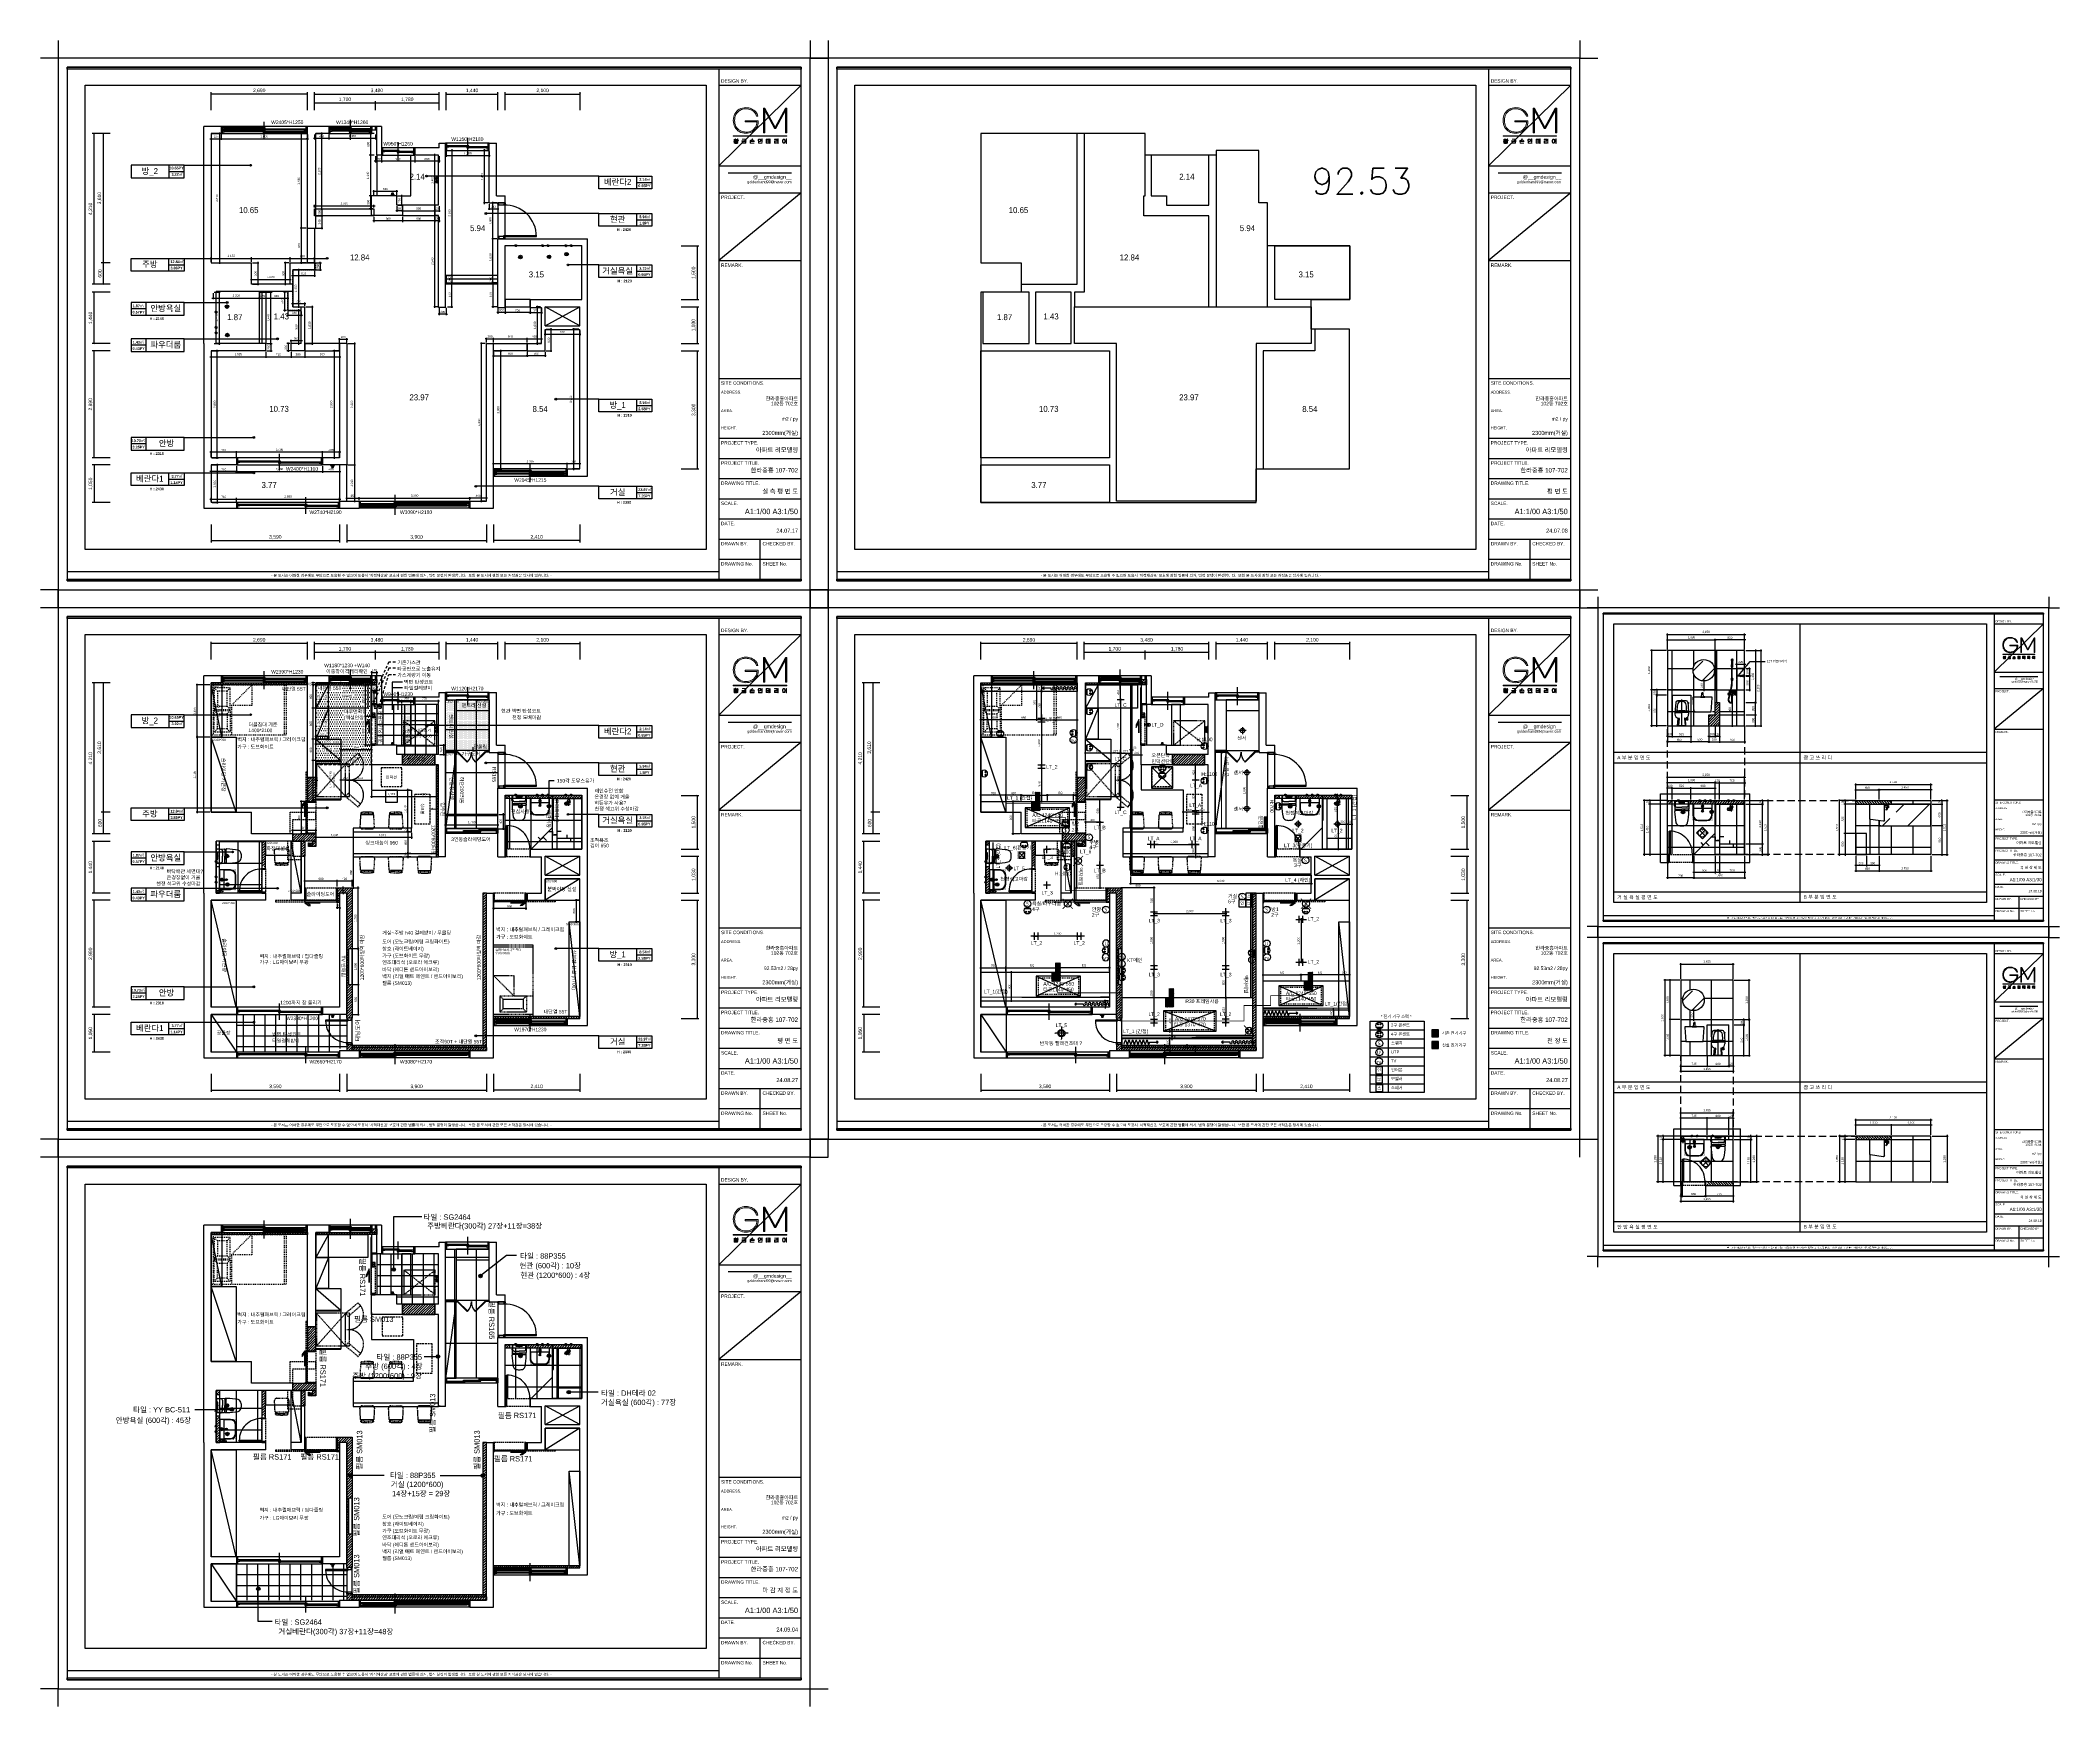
# Model space of a CAD drawing. Header units: inches. Extents: x 4374 to 164780, y 597 to 50243.
# Drawn here: x 4374 to 60774, y 3693 to 50243 of the extents above; entities that cross this region are included whole.
import ezdxf
from ezdxf.enums import TextEntityAlignment as Align

# ---------------------------------------------------------------- set-up
doc = ezdxf.new("R2010")
doc.units = ezdxf.units.IN
doc.header["$LTSCALE"] = 50
doc.header["$MEASUREMENT"] = 0
doc.header["$PDSIZE"] = 700.071425
for name, pattern in [('DASHED', [0.75, 0.5, -0.25]), ('DASHEDX2', [1.5, 1, -0.5]), ('DH-HID2', [1.2, 0.8, -0.4]), ('DOT', [0.25, 0, -0.25]), ('HID', [2.5, 1.5, -1]), ('HID2', [1, 0.5, -0.5]), ('HIDDEN', [0.375, 0.25, -0.125])]:
    doc.linetypes.add(name, pattern=pattern)
for name, color, linetype in [('0-ELC TEXT', 7, 'Continuous'), ('01. F-소품', 3, 'Continuous'), ('02-WAL', 2, 'Continuous'), ('03-TEXT', 3, 'Continuous'), ('03-WAL NEW', 3, 'Continuous'), ('04-WIN', 4, 'Continuous'), ('04_FUR', 6, 'Continuous'), ('06-FUR', 6, 'Continuous'), ('06-LIGHT', 4, 'Continuous'), ('07-DIM', 5, 'Continuous'), ('07-DIM WAL', 5, 'Continuous'), ('08-HAT', 8, 'Continuous'), ('3.기호.계단선', 30, 'Continuous'), ('51', 104, 'Continuous'), ('7', 7, 'Continuous'), ('_LIBR', 4, 'Continuous'), ('_U+B808_U+C774_U+C5B4 2', 7, 'Continuous'), ('BATH', 4, 'Continuous'), ('CO-BATH', 6, 'Continuous'), ('CO-DOOR', 8, 'Continuous'), ('F-SYM', 7, 'Continuous'), ('fin', 5, 'Continuous'), ('FORM(YOURNAME)-11', 1, 'Continuous'), ('FORM(YOURNAME)-11 @ 1', 1, 'Continuous'), ('FU', 4, 'Continuous'), ('FUR', 8, 'DASHED'), ('HA', 7, 'Continuous'), ('HAT', 5, 'Continuous'), ('HL', 6, 'HIDDEN'), ('I-ACCESSOR', 6, 'Continuous'), ('Layer 1', 7, 'Continuous'), ('RC-LIGHT', 7, 'Continuous'), ('TOILET-1', 6, 'Continuous'), ('TT1', 7, 'Continuous'), ('U-LANP', 6, 'Continuous'), ('도면층2', 2, 'Continuous'), ('도면층4', 4, 'Continuous'), ('도면층5', 5, 'Continuous'), ('도면층8', 8, 'Continuous'), ('설비', 7, 'Continuous'), ('욕실설비', 3, 'Continuous')]:
    doc.layers.add(name, color=color, linetype=linetype)
doc.styles.add('HY 울릉도 L', font='')
doc.styles.get("Standard").update_dxf_attribs({"font": 'txt.shx', "bigfont": 'whgtxt.shx'})
doc.styles.add('YOURNAME', font='HY울릉도M.TTF')
doc.styles.add('넥슨고딕', font='NEXONLv1GothicBold.ttf')
doc.styles.add('마감재', font='stylu.ttf')
doc.styles.add('코레일둥고', font='Korail_Round_Gothic_Medium.ttf')
doc.styles.get('HY 울릉도 L').set_extended_font_data('HY울릉도L')
doc.linetypes.add('ZIGZAG', pattern='A,0.0001,-0.2,[131,ltypeshp.shx,S=0.2,R=0,X=-0.2,Y=0],-0.4,[131,ltypeshp.shx,S=0.2,R=180,X=0.2,Y=0],-0.2', length=0.8001)
doc.dimstyles.new('30', dxfattribs={"dimscale": 30, "dimtxt": 2, "dimasz": 1, "dimexe": 1, "dimexo": 1, "dimgap": 1, "dimtad": 1, "dimdec": 0, "dimrnd": 0.05, "dimdsep": 46, "dimlunit": 6, "dimtxsty": 'HY 울릉도 L', "dimblk": 'ARCHTICK', "dimcen": 2.5, "dimdle": 1, "dimclrd": 133, "dimclre": 133, "dimclrt": 30, "dimadec": 0, "dimazin": 0, "dimtfac": 1, "dimtdec": 0, "dimtix": 1, "dimtmove": 2, "dimatfit": 3, "dimldrblk": 'ARCHTICK', "dimfxl": 0, "dimlwd": -1, "dimlwe": -1, "dimarcsym": 0})
doc.dimstyles.new('벽치수 Copy of DIM-50', dxfattribs={"dimscale": 50, "dimtxt": 2, "dimasz": 0.7, "dimexe": 1, "dimexo": 1, "dimgap": 0.7, "dimtad": 1, "dimdec": 0, "dimzin": 1, "dimdsep": 46, "dimlunit": 6, "dimtxsty": '마감재', "dimblk": 'ARCHTICK', "dimcen": -0.09, "dimclrd": 256, "dimclre": 256, "dimclrt": 3, "dimadec": 0, "dimazin": 0, "dimtfac": 1, "dimtdec": 0, "dimtix": 1, "dimtmove": 2, "dimatfit": 0, "dimldrblk": 'ARCHTICK', "dimfxl": 0, "dimtolj": 1, "dimtzin": 0, "dimarcsym": 0})
pattern_1 = [(45, (25350.41, 14333.41), (-35.35534, 35.35534), [])]
pattern_2 = [(45, (21500, 9e-13), (-35.35534, 35.35534), [])]
pattern_3 = [(45, (0, 0), (-35.35534, 35.35534), [])]
pattern_4 = [(0, (25350.4, 14333.4), (0, 300), []), (90, (25350.4, 14333.4), (-300, 2e-14), [])]
pattern_5 = [(45, (57824.66, 14177.16), (-35.35534, 35.35534), [])]
pattern_6 = [(45, (82415.57551, 20841.61473), (-0.08838834765, 0.08838834765), [])]
pattern_7 = [(0, (16912, 15050.1), (0, 1200), [])]
pattern_8 = [(0, (3850.4, 39629.1), (0, 600), []), (90, (3850.4, 39629.1), (-600, 4e-14), [])]

# ---------------------------------------------------------------- blocks, each defined once
blk = doc.blocks.new('block 29')
at = {"layer": '_U+B808_U+C774_U+C5B4 2'}
h = blk.add_hatch(color=35, dxfattribs=at)
h.dxf.hatch_style = 2
edge = h.paths.add_edge_path()
edge.add_spline(control_points=[(626.3, -130.3), (626.1, -130.3), (625.8, -130.4), (625.5, -130.4), (625.5, -130.4), (624.4, -130.4), (624.4, -130.4), (624.4, -130.4), (624.4, -130.2), (624.4, -130.2), (624.4, -130.2), (625.4, -130.2), (625.4, -130.2), (625.4, -130.2), (625.4, -129.9), (625.4, -129.9), (625.2, -129.9), (625, -129.8), (624.8, -129.8), (624.7, -129.7), (624.6, -129.6), (624.6, -129.4), (624.6, -129.3), (624.7, -129.2), (624.8, -129.1), (625, -129), (625.2, -129), (625.5, -129), (625.8, -129), (626, -129), (626.2, -129.1), (626.3, -129.2), (626.4, -129.3), (626.4, -129.4), (626.4, -129.6), (626.3, -129.7), (626.2, -129.8), (626, -129.8), (625.8, -129.9), (625.6, -129.9), (625.6, -129.9), (625.6, -130.2), (625.6, -130.2), (626.2, -130.2), (626.6, -130.2), (626.8, -130.1), (626.8, -130.1), (626.8, -130.2), (626.8, -130.2), (626.7, -130.3), (626.5, -130.3), (626.3, -130.3)], knot_values=[0, 0, 0, 0, 1, 1, 1, 2, 2, 2, 3, 3, 3, 4, 4, 4, 5, 5, 5, 6, 6, 6, 7, 7, 7, 8, 8, 8, 9, 9, 9, 10, 10, 10, 11, 11, 11, 12, 12, 12, 13, 13, 13, 14, 14, 14, 15, 15, 15, 16, 16, 16, 17, 17, 17, 17], degree=3, periodic=0)
h.paths.add_polyline_path([(626.6, -128.8), (624.4, -128.8), (624.4, -128.7), (625.4, -128.7), (625.4, -128.2), (625.6, -128.2), (625.6, -128.7), (626.6, -128.7)])
edge = h.paths.add_edge_path()
edge.add_spline(control_points=[(627, -130.8), (627.2, -130.8), (627.4, -131), (627.4, -131.1), (627.4, -131.3), (627.2, -131.4), (627, -131.5), (626.7, -131.6), (626.4, -131.6), (626, -131.6), (625.6, -131.6), (625.3, -131.6), (625, -131.5), (624.8, -131.4), (624.6, -131.3), (624.6, -131.1), (624.6, -131), (624.8, -130.8), (625, -130.8), (625.3, -130.7), (625.6, -130.6), (626, -130.6), (626.4, -130.6), (626.7, -130.7), (627, -130.8)], knot_values=[0, 0, 0, 0, 1, 1, 1, 2, 2, 2, 3, 3, 3, 4, 4, 4, 5, 5, 5, 6, 6, 6, 7, 7, 7, 8, 8, 8, 8], degree=3, periodic=0)
edge = h.paths.add_edge_path()
edge.add_spline(control_points=[(624.9, -129.7), (625.1, -129.7), (625.3, -129.8), (625.5, -129.8), (625.7, -129.8), (625.9, -129.7), (626.1, -129.7), (626.2, -129.6), (626.3, -129.5), (626.3, -129.4), (626.3, -129.3), (626.2, -129.3), (626.1, -129.2), (625.9, -129.2), (625.7, -129.1), (625.5, -129.1), (625.3, -129.1), (625.1, -129.2), (624.9, -129.2), (624.8, -129.3), (624.7, -129.3), (624.7, -129.4), (624.7, -129.5), (624.8, -129.6), (624.9, -129.7)], knot_values=[0, 0, 0, 0, 1, 1, 1, 2, 2, 2, 3, 3, 3, 4, 4, 4, 5, 5, 5, 6, 6, 6, 7, 7, 7, 8, 8, 8, 8], degree=3, periodic=0)
edge = h.paths.add_edge_path()
edge.add_spline(control_points=[(626.8, -131.4), (627.1, -131.3), (627.2, -131.2), (627.2, -131.1), (627.2, -131), (627.1, -130.9), (626.8, -130.9), (626.6, -130.8), (626.3, -130.8), (626, -130.8), (625.7, -130.8), (625.4, -130.8), (625.2, -130.9), (624.9, -130.9), (624.8, -131), (624.8, -131.1), (624.8, -131.2), (624.9, -131.3), (625.2, -131.4), (625.4, -131.4), (625.7, -131.5), (626, -131.5), (626.3, -131.5), (626.6, -131.4), (626.8, -131.4)], knot_values=[0, 0, 0, 0, 1, 1, 1, 2, 2, 2, 3, 3, 3, 4, 4, 4, 5, 5, 5, 6, 6, 6, 7, 7, 7, 8, 8, 8, 8], degree=3, periodic=0)
h.paths.add_polyline_path([(627.8, -129.3), (627.8, -129.4), (627.3, -129.4), (627.3, -130.5), (627.1, -130.5), (627.1, -128.3), (627.3, -128.3), (627.3, -129.3)])
h = blk.add_hatch(color=35, dxfattribs=at)
h.dxf.hatch_style = 2
h.paths.add_polyline_path([(633.7, -129.9), (630.4, -129.9), (630.4, -129.8), (633.7, -129.8)])
h.paths.add_polyline_path([(633.4, -129.5), (633.2, -129.5), (633.2, -128.5), (630.7, -128.5), (630.7, -128.4), (633.4, -128.4)])
h.paths.add_polyline_path([(633.4, -131.5), (630.7, -131.5), (630.7, -130.4), (633.4, -130.4)])
h.paths.add_polyline_path([(633.2, -131.4), (633.2, -130.5), (630.8, -130.5), (630.8, -131.4)])
h = blk.add_hatch(color=35, dxfattribs=at)
h.dxf.hatch_style = 2
h.paths.add_polyline_path([(639.7, -130.2), (639.7, -130.3), (636.4, -130.3), (636.4, -130.2), (638, -130.2), (638, -129.5), (638.1, -129.5), (638.1, -130.2)])
edge = h.paths.add_edge_path()
edge.add_spline(control_points=[(637.4, -129.5), (637.1, -129.6), (636.8, -129.7), (636.6, -129.7), (636.6, -129.7), (636.6, -129.5), (636.6, -129.5), (636.8, -129.5), (637, -129.5), (637.2, -129.3), (637.5, -129.2), (637.7, -129.1), (637.8, -128.9), (638, -128.7), (638.1, -128.5), (638.1, -128.3), (638.1, -128.3), (638.3, -128.3), (638.3, -128.3), (638.3, -128.5), (638.2, -128.6), (638.1, -128.8), (638.1, -128.8), (639.6, -129.6), (639.6, -129.6), (639.6, -129.6), (639.5, -129.7), (639.5, -129.7), (639.5, -129.7), (638, -128.9), (638, -128.9), (637.8, -129.1), (637.6, -129.3), (637.4, -129.5)], knot_values=[0, 0, 0, 0, 1, 1, 1, 2, 2, 2, 3, 3, 3, 4, 4, 4, 5, 5, 5, 6, 6, 6, 7, 7, 7, 8, 8, 8, 9, 9, 9, 10, 10, 10, 11, 11, 11, 11], degree=3, periodic=0)
h.paths.add_polyline_path([(636.9, -131.4), (639.5, -131.4), (639.5, -131.5), (636.7, -131.5), (636.7, -130.6), (636.9, -130.6)])
h = blk.add_hatch(color=35, dxfattribs=at)
h.dxf.hatch_style = 2
edge = h.paths.add_edge_path()
edge.add_spline(control_points=[(644.1, -128.5), (644.2, -128.6), (644.4, -128.7), (644.4, -128.8), (644.5, -129), (644.6, -129.1), (644.6, -129.3), (644.6, -129.5), (644.5, -129.6), (644.4, -129.8), (644.4, -129.9), (644.2, -130), (644.1, -130.1), (643.9, -130.2), (643.8, -130.2), (643.5, -130.2), (643.3, -130.2), (643.2, -130.2), (643, -130.1), (642.8, -130), (642.7, -129.9), (642.7, -129.8), (642.6, -129.6), (642.5, -129.5), (642.5, -129.3), (642.5, -129.1), (642.6, -129), (642.7, -128.8), (642.7, -128.7), (642.8, -128.6), (643, -128.5), (643.2, -128.4), (643.3, -128.4), (643.5, -128.4), (643.8, -128.4), (643.9, -128.4), (644.1, -128.5)], knot_values=[0, 0, 0, 0, 1, 1, 1, 2, 2, 2, 3, 3, 3, 4, 4, 4, 5, 5, 5, 6, 6, 6, 7, 7, 7, 8, 8, 8, 9, 9, 9, 10, 10, 10, 11, 11, 11, 12, 12, 12, 12], degree=3, periodic=0)
edge = h.paths.add_edge_path()
edge.add_spline(control_points=[(643.1, -128.6), (643, -128.7), (642.9, -128.8), (642.8, -128.9), (642.7, -129), (642.7, -129.2), (642.7, -129.3), (642.7, -129.5), (642.7, -129.6), (642.8, -129.7), (642.9, -129.8), (643, -129.9), (643.1, -130), (643.2, -130.1), (643.4, -130.1), (643.5, -130.1), (643.7, -130.1), (643.9, -130.1), (644, -130), (644.1, -129.9), (644.2, -129.8), (644.3, -129.7), (644.4, -129.6), (644.4, -129.5), (644.4, -129.3), (644.4, -129.2), (644.4, -129), (644.3, -128.9), (644.2, -128.8), (644.1, -128.7), (644, -128.6), (643.9, -128.6), (643.7, -128.5), (643.5, -128.5), (643.4, -128.5), (643.2, -128.6), (643.1, -128.6)], knot_values=[0, 0, 0, 0, 1, 1, 1, 2, 2, 2, 3, 3, 3, 4, 4, 4, 5, 5, 5, 6, 6, 6, 7, 7, 7, 8, 8, 8, 9, 9, 9, 10, 10, 10, 11, 11, 11, 12, 12, 12, 12], degree=3, periodic=0)
h.paths.add_polyline_path([(643, -131.4), (645.6, -131.4), (645.6, -131.5), (642.8, -131.5), (642.8, -130.5), (643, -130.5)])
h.paths.add_polyline_path([(645.5, -130.8), (645.3, -130.8), (645.3, -128.3), (645.5, -128.3)])
h = blk.add_hatch(color=35, dxfattribs=at)
h.dxf.hatch_style = 2
edge = h.paths.add_edge_path()
edge.add_spline(control_points=[(649.1, -131.2), (649.4, -131.2), (649.6, -131.2), (649.8, -131.2), (649.9, -131.2), (650.1, -131.1), (650.2, -131.1), (650.2, -131.1), (650.2, -131.2), (650.2, -131.2), (650, -131.3), (649.6, -131.4), (649.1, -131.4), (649.1, -131.4), (648.6, -131.4), (648.6, -131.4), (648.6, -131.4), (648.6, -128.5), (648.6, -128.5), (648.6, -128.5), (650.1, -128.5), (650.1, -128.5), (650.1, -128.5), (650.1, -128.6), (650.1, -128.6), (650.1, -128.6), (648.8, -128.6), (648.8, -128.6), (648.8, -128.6), (648.8, -129.8), (648.8, -129.8), (648.8, -129.8), (649.9, -129.8), (649.9, -129.8), (649.9, -129.8), (649.9, -130), (649.9, -130), (649.9, -130), (648.8, -130), (648.8, -130), (648.8, -130), (648.8, -131.2), (648.8, -131.2), (648.8, -131.2), (649.1, -131.2), (649.1, -131.2)], knot_values=[0, 0, 0, 0, 1, 1, 1, 2, 2, 2, 3, 3, 3, 4, 4, 4, 5, 5, 5, 6, 6, 6, 7, 7, 7, 8, 8, 8, 9, 9, 9, 10, 10, 10, 11, 11, 11, 12, 12, 12, 13, 13, 13, 14, 14, 14, 15, 15, 15, 15], degree=3, periodic=0)
h.paths.add_polyline_path([(650.6, -128.3), (650.8, -128.3), (650.8, -131.6), (650.6, -131.6), (650.6, -129.9), (650.1, -129.9), (650.1, -129.8), (650.6, -129.8)])
h.paths.add_polyline_path([(651.6, -128.3), (651.6, -131.6), (651.4, -131.6), (651.4, -128.3)])
h = blk.add_hatch(color=35, dxfattribs=at)
h.dxf.hatch_style = 2
edge = h.paths.add_edge_path()
edge.add_spline(control_points=[(656.6, -130), (656.6, -130), (654.9, -130), (654.9, -130), (654.9, -130), (654.9, -131.2), (654.9, -131.2), (654.9, -131.2), (656.1, -131.2), (656.1, -131.2), (656.2, -131.2), (656.4, -131.2), (656.5, -131.2), (656.7, -131.2), (656.8, -131.1), (656.9, -131.1), (656.9, -131.1), (656.9, -131.2), (656.9, -131.2), (656.8, -131.3), (656.7, -131.3), (656.6, -131.3), (656.4, -131.4), (656.2, -131.4), (656.1, -131.4), (656.1, -131.4), (654.7, -131.4), (654.7, -131.4), (654.7, -131.4), (654.7, -129.8), (654.7, -129.8), (654.7, -129.8), (656.4, -129.8), (656.4, -129.8), (656.4, -129.8), (656.4, -128.6), (656.4, -128.6), (656.4, -128.6), (654.7, -128.6), (654.7, -128.6), (654.7, -128.6), (654.7, -128.5), (654.7, -128.5), (654.7, -128.5), (656.6, -128.5), (656.6, -128.5), (656.6, -128.5), (656.6, -130), (656.6, -130)], knot_values=[0, 0, 0, 0, 1, 1, 1, 2, 2, 2, 3, 3, 3, 4, 4, 4, 5, 5, 5, 6, 6, 6, 7, 7, 7, 8, 8, 8, 9, 9, 9, 10, 10, 10, 11, 11, 11, 12, 12, 12, 13, 13, 13, 14, 14, 14, 15, 15, 15, 16, 16, 16, 16], degree=3, periodic=0)
h.paths.add_polyline_path([(657.5, -131.6), (657.3, -131.6), (657.3, -128.3), (657.5, -128.3)])
h = blk.add_hatch(color=35, dxfattribs=at)
h.dxf.hatch_style = 2
edge = h.paths.add_edge_path()
edge.add_spline(control_points=[(663.6, -128.3), (663.6, -128.3), (663.6, -131.6), (663.6, -131.6), (663.6, -131.6), (663.4, -131.6), (663.4, -131.6), (663.4, -131.6), (663.4, -129.9), (663.4, -129.9), (663.4, -129.9), (662.6, -129.9), (662.6, -129.9), (662.6, -130.3), (662.6, -130.5), (662.5, -130.8), (662.4, -131), (662.3, -131.2), (662.1, -131.3), (662, -131.4), (661.8, -131.4), (661.7, -131.4), (661.5, -131.4), (661.3, -131.4), (661.2, -131.3), (661, -131.2), (660.9, -131), (660.8, -130.8), (660.7, -130.5), (660.7, -130.3), (660.7, -129.9), (660.7, -129.6), (660.7, -129.3), (660.8, -129.1), (660.9, -128.9), (661, -128.7), (661.2, -128.6), (661.3, -128.5), (661.5, -128.4), (661.7, -128.4), (661.8, -128.4), (662, -128.5), (662.1, -128.6), (662.3, -128.7), (662.4, -128.8), (662.5, -129), (662.5, -129.2), (662.6, -129.5), (662.6, -129.8), (662.6, -129.8), (663.4, -129.8), (663.4, -129.8), (663.4, -129.8), (663.4, -128.3), (663.4, -128.3), (663.4, -128.3), (663.6, -128.3), (663.6, -128.3)], knot_values=[0, 0, 0, 0, 1, 1, 1, 2, 2, 2, 3, 3, 3, 4, 4, 4, 5, 5, 5, 6, 6, 6, 7, 7, 7, 8, 8, 8, 9, 9, 9, 10, 10, 10, 11, 11, 11, 12, 12, 12, 13, 13, 13, 14, 14, 14, 15, 15, 15, 16, 16, 16, 17, 17, 17, 18, 18, 18, 19, 19, 19, 19], degree=3, periodic=0)
edge = h.paths.add_edge_path()
edge.add_spline(control_points=[(662.1, -131.1), (662.2, -131), (662.3, -130.9), (662.3, -130.7), (662.4, -130.5), (662.4, -130.2), (662.4, -129.9), (662.4, -129.6), (662.4, -129.4), (662.3, -129.2), (662.3, -129), (662.2, -128.8), (662.1, -128.7), (661.9, -128.6), (661.8, -128.6), (661.7, -128.6), (661.5, -128.6), (661.4, -128.6), (661.2, -128.7), (661.1, -128.8), (661, -129), (661, -129.2), (660.9, -129.4), (660.9, -129.6), (660.9, -129.9), (660.9, -130.2), (660.9, -130.5), (661, -130.7), (661, -130.9), (661.1, -131), (661.2, -131.1), (661.4, -131.2), (661.5, -131.3), (661.7, -131.3), (661.8, -131.3), (661.9, -131.2), (662.1, -131.1)], knot_values=[0, 0, 0, 0, 1, 1, 1, 2, 2, 2, 3, 3, 3, 4, 4, 4, 5, 5, 5, 6, 6, 6, 7, 7, 7, 8, 8, 8, 9, 9, 9, 10, 10, 10, 11, 11, 11, 12, 12, 12, 12], degree=3, periodic=0)
at = {"layer": '_U+B808_U+C774_U+C5B4 2', "lineweight": 0}
for points in [[(626.6, -128.8), (624.4, -128.8), (624.4, -128.7), (625.4, -128.7), (625.4, -128.2), (625.6, -128.2), (625.6, -128.7), (626.6, -128.7), (626.6, -128.8)], [(627.8, -129.3), (627.8, -129.4), (627.3, -129.4), (627.3, -130.5), (627.1, -130.5), (627.1, -128.3), (627.3, -128.3), (627.3, -129.3), (627.8, -129.3)], [(633.7, -129.9), (630.4, -129.9), (630.4, -129.8), (633.7, -129.8), (633.7, -129.9)], [(633.4, -129.5), (633.2, -129.5), (633.2, -128.5), (630.7, -128.5), (630.7, -128.4), (633.4, -128.4), (633.4, -129.5)], [(633.4, -131.5), (630.7, -131.5), (630.7, -130.4), (633.4, -130.4), (633.4, -131.5)], [(633.2, -131.4), (633.2, -130.5), (630.8, -130.5), (630.8, -131.4), (633.2, -131.4)], [(639.7, -130.2), (639.7, -130.3), (636.4, -130.3), (636.4, -130.2), (638, -130.2), (638, -129.5), (638.1, -129.5), (638.1, -130.2), (639.7, -130.2)], [(636.9, -131.4), (639.5, -131.4), (639.5, -131.5), (636.7, -131.5), (636.7, -130.6), (636.9, -130.6), (636.9, -131.4)], [(643, -131.4), (645.6, -131.4), (645.6, -131.5), (642.8, -131.5), (642.8, -130.5), (643, -130.5), (643, -131.4)], [(645.5, -130.8), (645.3, -130.8), (645.3, -128.3), (645.5, -128.3), (645.5, -130.8)], [(650.6, -128.3), (650.8, -128.3), (650.8, -131.6), (650.6, -131.6), (650.6, -129.9), (650.1, -129.9), (650.1, -129.8), (650.6, -129.8), (650.6, -128.3)], [(651.6, -128.3), (651.6, -131.6), (651.4, -131.6), (651.4, -128.3), (651.6, -128.3)], [(657.5, -131.6), (657.3, -131.6), (657.3, -128.3), (657.5, -128.3), (657.5, -131.6)]]:
    blk.add_lwpolyline(points, dxfattribs=at)
for points, knots in [([(626.3, -130.3), (626.1, -130.3), (625.8, -130.4), (625.5, -130.4), (625.5, -130.4), (624.4, -130.4), (624.4, -130.4), (624.4, -130.4), (624.4, -130.2), (624.4, -130.2), (624.4, -130.2), (625.4, -130.2), (625.4, -130.2), (625.4, -130.2), (625.4, -129.9), (625.4, -129.9), (625.2, -129.9), (625, -129.8), (624.8, -129.8), (624.7, -129.7), (624.6, -129.6), (624.6, -129.4), (624.6, -129.3), (624.7, -129.2), (624.8, -129.1), (625, -129), (625.2, -129), (625.5, -129), (625.8, -129), (626, -129), (626.2, -129.1), (626.3, -129.2), (626.4, -129.3), (626.4, -129.4), (626.4, -129.6), (626.3, -129.7), (626.2, -129.8), (626, -129.8), (625.8, -129.9), (625.6, -129.9), (625.6, -129.9), (625.6, -130.2), (625.6, -130.2), (626.2, -130.2), (626.6, -130.2), (626.8, -130.1), (626.8, -130.1), (626.8, -130.2), (626.8, -130.2), (626.7, -130.3), (626.5, -130.3), (626.3, -130.3)], [0, 0, 0, 0, 1, 1, 1, 2, 2, 2, 3, 3, 3, 4, 4, 4, 5, 5, 5, 6, 6, 6, 7, 7, 7, 8, 8, 8, 9, 9, 9, 10, 10, 10, 11, 11, 11, 12, 12, 12, 13, 13, 13, 14, 14, 14, 15, 15, 15, 16, 16, 16, 17, 17, 17, 17]), ([(627, -130.8), (627.2, -130.8), (627.4, -131), (627.4, -131.1), (627.4, -131.3), (627.2, -131.4), (627, -131.5), (626.7, -131.6), (626.4, -131.6), (626, -131.6), (625.6, -131.6), (625.3, -131.6), (625, -131.5), (624.8, -131.4), (624.6, -131.3), (624.6, -131.1), (624.6, -131), (624.8, -130.8), (625, -130.8), (625.3, -130.7), (625.6, -130.6), (626, -130.6), (626.4, -130.6), (626.7, -130.7), (627, -130.8)], [0, 0, 0, 0, 1, 1, 1, 2, 2, 2, 3, 3, 3, 4, 4, 4, 5, 5, 5, 6, 6, 6, 7, 7, 7, 8, 8, 8, 8]), ([(624.9, -129.7), (625.1, -129.7), (625.3, -129.8), (625.5, -129.8), (625.7, -129.8), (625.9, -129.7), (626.1, -129.7), (626.2, -129.6), (626.3, -129.5), (626.3, -129.4), (626.3, -129.3), (626.2, -129.3), (626.1, -129.2), (625.9, -129.2), (625.7, -129.1), (625.5, -129.1), (625.3, -129.1), (625.1, -129.2), (624.9, -129.2), (624.8, -129.3), (624.7, -129.3), (624.7, -129.4), (624.7, -129.5), (624.8, -129.6), (624.9, -129.7)], [0, 0, 0, 0, 1, 1, 1, 2, 2, 2, 3, 3, 3, 4, 4, 4, 5, 5, 5, 6, 6, 6, 7, 7, 7, 8, 8, 8, 8]), ([(626.8, -131.4), (627.1, -131.3), (627.2, -131.2), (627.2, -131.1), (627.2, -131), (627.1, -130.9), (626.8, -130.9), (626.6, -130.8), (626.3, -130.8), (626, -130.8), (625.7, -130.8), (625.4, -130.8), (625.2, -130.9), (624.9, -130.9), (624.8, -131), (624.8, -131.1), (624.8, -131.2), (624.9, -131.3), (625.2, -131.4), (625.4, -131.4), (625.7, -131.5), (626, -131.5), (626.3, -131.5), (626.6, -131.4), (626.8, -131.4)], [0, 0, 0, 0, 1, 1, 1, 2, 2, 2, 3, 3, 3, 4, 4, 4, 5, 5, 5, 6, 6, 6, 7, 7, 7, 8, 8, 8, 8]), ([(637.4, -129.5), (637.1, -129.6), (636.8, -129.7), (636.6, -129.7), (636.6, -129.7), (636.6, -129.5), (636.6, -129.5), (636.8, -129.5), (637, -129.5), (637.2, -129.3), (637.5, -129.2), (637.7, -129.1), (637.8, -128.9), (638, -128.7), (638.1, -128.5), (638.1, -128.3), (638.1, -128.3), (638.3, -128.3), (638.3, -128.3), (638.3, -128.5), (638.2, -128.6), (638.1, -128.8), (638.1, -128.8), (639.6, -129.6), (639.6, -129.6), (639.6, -129.6), (639.5, -129.7), (639.5, -129.7), (639.5, -129.7), (638, -128.9), (638, -128.9), (637.8, -129.1), (637.6, -129.3), (637.4, -129.5)], [0, 0, 0, 0, 1, 1, 1, 2, 2, 2, 3, 3, 3, 4, 4, 4, 5, 5, 5, 6, 6, 6, 7, 7, 7, 8, 8, 8, 9, 9, 9, 10, 10, 10, 11, 11, 11, 11]), ([(644.1, -128.5), (644.2, -128.6), (644.4, -128.7), (644.4, -128.8), (644.5, -129), (644.6, -129.1), (644.6, -129.3), (644.6, -129.5), (644.5, -129.6), (644.4, -129.8), (644.4, -129.9), (644.2, -130), (644.1, -130.1), (643.9, -130.2), (643.8, -130.2), (643.5, -130.2), (643.3, -130.2), (643.2, -130.2), (643, -130.1), (642.8, -130), (642.7, -129.9), (642.7, -129.8), (642.6, -129.6), (642.5, -129.5), (642.5, -129.3), (642.5, -129.1), (642.6, -129), (642.7, -128.8), (642.7, -128.7), (642.8, -128.6), (643, -128.5), (643.2, -128.4), (643.3, -128.4), (643.5, -128.4), (643.8, -128.4), (643.9, -128.4), (644.1, -128.5)], [0, 0, 0, 0, 1, 1, 1, 2, 2, 2, 3, 3, 3, 4, 4, 4, 5, 5, 5, 6, 6, 6, 7, 7, 7, 8, 8, 8, 9, 9, 9, 10, 10, 10, 11, 11, 11, 12, 12, 12, 12]), ([(643.1, -128.6), (643, -128.7), (642.9, -128.8), (642.8, -128.9), (642.7, -129), (642.7, -129.2), (642.7, -129.3), (642.7, -129.5), (642.7, -129.6), (642.8, -129.7), (642.9, -129.8), (643, -129.9), (643.1, -130), (643.2, -130.1), (643.4, -130.1), (643.5, -130.1), (643.7, -130.1), (643.9, -130.1), (644, -130), (644.1, -129.9), (644.2, -129.8), (644.3, -129.7), (644.4, -129.6), (644.4, -129.5), (644.4, -129.3), (644.4, -129.2), (644.4, -129), (644.3, -128.9), (644.2, -128.8), (644.1, -128.7), (644, -128.6), (643.9, -128.6), (643.7, -128.5), (643.5, -128.5), (643.4, -128.5), (643.2, -128.6), (643.1, -128.6)], [0, 0, 0, 0, 1, 1, 1, 2, 2, 2, 3, 3, 3, 4, 4, 4, 5, 5, 5, 6, 6, 6, 7, 7, 7, 8, 8, 8, 9, 9, 9, 10, 10, 10, 11, 11, 11, 12, 12, 12, 12]), ([(649.1, -131.2), (649.4, -131.2), (649.6, -131.2), (649.8, -131.2), (649.9, -131.2), (650.1, -131.1), (650.2, -131.1), (650.2, -131.1), (650.2, -131.2), (650.2, -131.2), (650, -131.3), (649.6, -131.4), (649.1, -131.4), (649.1, -131.4), (648.6, -131.4), (648.6, -131.4), (648.6, -131.4), (648.6, -128.5), (648.6, -128.5), (648.6, -128.5), (650.1, -128.5), (650.1, -128.5), (650.1, -128.5), (650.1, -128.6), (650.1, -128.6), (650.1, -128.6), (648.8, -128.6), (648.8, -128.6), (648.8, -128.6), (648.8, -129.8), (648.8, -129.8), (648.8, -129.8), (649.9, -129.8), (649.9, -129.8), (649.9, -129.8), (649.9, -130), (649.9, -130), (649.9, -130), (648.8, -130), (648.8, -130), (648.8, -130), (648.8, -131.2), (648.8, -131.2), (648.8, -131.2), (649.1, -131.2), (649.1, -131.2)], [0, 0, 0, 0, 1, 1, 1, 2, 2, 2, 3, 3, 3, 4, 4, 4, 5, 5, 5, 6, 6, 6, 7, 7, 7, 8, 8, 8, 9, 9, 9, 10, 10, 10, 11, 11, 11, 12, 12, 12, 13, 13, 13, 14, 14, 14, 15, 15, 15, 15]), ([(656.6, -130), (656.6, -130), (654.9, -130), (654.9, -130), (654.9, -130), (654.9, -131.2), (654.9, -131.2), (654.9, -131.2), (656.1, -131.2), (656.1, -131.2), (656.2, -131.2), (656.4, -131.2), (656.5, -131.2), (656.7, -131.2), (656.8, -131.1), (656.9, -131.1), (656.9, -131.1), (656.9, -131.2), (656.9, -131.2), (656.8, -131.3), (656.7, -131.3), (656.6, -131.3), (656.4, -131.4), (656.2, -131.4), (656.1, -131.4), (656.1, -131.4), (654.7, -131.4), (654.7, -131.4), (654.7, -131.4), (654.7, -129.8), (654.7, -129.8), (654.7, -129.8), (656.4, -129.8), (656.4, -129.8), (656.4, -129.8), (656.4, -128.6), (656.4, -128.6), (656.4, -128.6), (654.7, -128.6), (654.7, -128.6), (654.7, -128.6), (654.7, -128.5), (654.7, -128.5), (654.7, -128.5), (656.6, -128.5), (656.6, -128.5), (656.6, -128.5), (656.6, -130), (656.6, -130)], [0, 0, 0, 0, 1, 1, 1, 2, 2, 2, 3, 3, 3, 4, 4, 4, 5, 5, 5, 6, 6, 6, 7, 7, 7, 8, 8, 8, 9, 9, 9, 10, 10, 10, 11, 11, 11, 12, 12, 12, 13, 13, 13, 14, 14, 14, 15, 15, 15, 16, 16, 16, 16]), ([(663.6, -128.3), (663.6, -128.3), (663.6, -131.6), (663.6, -131.6), (663.6, -131.6), (663.4, -131.6), (663.4, -131.6), (663.4, -131.6), (663.4, -129.9), (663.4, -129.9), (663.4, -129.9), (662.6, -129.9), (662.6, -129.9), (662.6, -130.3), (662.6, -130.5), (662.5, -130.8), (662.4, -131), (662.3, -131.2), (662.1, -131.3), (662, -131.4), (661.8, -131.4), (661.7, -131.4), (661.5, -131.4), (661.3, -131.4), (661.2, -131.3), (661, -131.2), (660.9, -131), (660.8, -130.8), (660.7, -130.5), (660.7, -130.3), (660.7, -129.9), (660.7, -129.6), (660.7, -129.3), (660.8, -129.1), (660.9, -128.9), (661, -128.7), (661.2, -128.6), (661.3, -128.5), (661.5, -128.4), (661.7, -128.4), (661.8, -128.4), (662, -128.5), (662.1, -128.6), (662.3, -128.7), (662.4, -128.8), (662.5, -129), (662.5, -129.2), (662.6, -129.5), (662.6, -129.8), (662.6, -129.8), (663.4, -129.8), (663.4, -129.8), (663.4, -129.8), (663.4, -128.3), (663.4, -128.3), (663.4, -128.3), (663.6, -128.3), (663.6, -128.3)], [0, 0, 0, 0, 1, 1, 1, 2, 2, 2, 3, 3, 3, 4, 4, 4, 5, 5, 5, 6, 6, 6, 7, 7, 7, 8, 8, 8, 9, 9, 9, 10, 10, 10, 11, 11, 11, 12, 12, 12, 13, 13, 13, 14, 14, 14, 15, 15, 15, 16, 16, 16, 17, 17, 17, 18, 18, 18, 19, 19, 19, 19]), ([(662.1, -131.1), (662.2, -131), (662.3, -130.9), (662.3, -130.7), (662.4, -130.5), (662.4, -130.2), (662.4, -129.9), (662.4, -129.6), (662.4, -129.4), (662.3, -129.2), (662.3, -129), (662.2, -128.8), (662.1, -128.7), (661.9, -128.6), (661.8, -128.6), (661.7, -128.6), (661.5, -128.6), (661.4, -128.6), (661.2, -128.7), (661.1, -128.8), (661, -129), (661, -129.2), (660.9, -129.4), (660.9, -129.6), (660.9, -129.9), (660.9, -130.2), (660.9, -130.5), (661, -130.7), (661, -130.9), (661.1, -131), (661.2, -131.1), (661.4, -131.2), (661.5, -131.3), (661.7, -131.3), (661.8, -131.3), (661.9, -131.2), (662.1, -131.1)], [0, 0, 0, 0, 1, 1, 1, 2, 2, 2, 3, 3, 3, 4, 4, 4, 5, 5, 5, 6, 6, 6, 7, 7, 7, 8, 8, 8, 9, 9, 9, 10, 10, 10, 11, 11, 11, 12, 12, 12, 12])]:
    blk.add_open_spline(points, degree=3, knots=knots, dxfattribs=at)
blk = doc.blocks.new('block 30')
at = {"layer": '_U+B808_U+C774_U+C5B4 2'}
h = blk.add_hatch(color=35, dxfattribs=at)
h.dxf.hatch_style = 2
edge = h.paths.add_edge_path()
edge.add_spline(control_points=[(637.5, -105.8), (638.8, -106.4), (639.8, -107.1), (640.7, -108.1), (641.5, -109), (642.1, -110.1), (642.4, -111.3), (642.4, -111.3), (641.4, -111.3), (641.4, -111.3), (641.1, -110.3), (640.6, -109.3), (639.8, -108.5), (639.1, -107.7), (638.1, -107), (637, -106.6), (635.9, -106.1), (634.7, -105.9), (633.4, -105.9), (631.8, -105.9), (630.3, -106.2), (629, -107), (627.8, -107.7), (626.8, -108.8), (626, -110.1), (625.3, -111.4), (625, -112.9), (625, -114.5), (625, -116.2), (625.3, -117.7), (626, -119), (626.8, -120.3), (627.8, -121.3), (629.1, -122.1), (630.3, -122.8), (631.8, -123.2), (633.5, -123.2), (635, -123.2), (636.3, -122.9), (637.6, -122.2), (638.8, -121.6), (639.7, -120.7), (640.5, -119.5), (641.2, -118.4), (641.6, -117), (641.6, -115.6), (641.6, -115.6), (632.9, -115.6), (632.9, -115.6), (632.9, -115.6), (632.9, -114.7), (632.9, -114.7), (632.9, -114.7), (642.6, -114.7), (642.6, -114.7), (642.6, -114.7), (642.6, -115.3), (642.6, -115.3), (642.6, -117), (642.2, -118.5), (641.4, -119.8), (640.6, -121.2), (639.5, -122.2), (638.1, -123), (636.7, -123.7), (635.1, -124.1), (633.4, -124.1), (631.6, -124.1), (629.9, -123.7), (628.5, -122.8), (627.1, -122), (626, -120.9), (625.2, -119.4), (624.4, -118), (624, -116.4), (624, -114.5), (624, -112.7), (624.4, -111.1), (625.2, -109.6), (626, -108.2), (627.1, -107), (628.5, -106.2), (629.9, -105.4), (631.6, -105), (633.4, -105), (634.9, -105), (636.3, -105.3), (637.5, -105.8)], knot_values=[0, 0, 0, 0, 1, 1, 1, 2, 2, 2, 3, 3, 3, 4, 4, 4, 5, 5, 5, 6, 6, 6, 7, 7, 7, 8, 8, 8, 9, 9, 9, 10, 10, 10, 11, 11, 11, 12, 12, 12, 13, 13, 13, 14, 14, 14, 15, 15, 15, 16, 16, 16, 17, 17, 17, 18, 18, 18, 19, 19, 19, 20, 20, 20, 21, 21, 21, 22, 22, 22, 23, 23, 23, 24, 24, 24, 25, 25, 25, 26, 26, 26, 27, 27, 27, 28, 28, 28, 29, 29, 29, 29], degree=3, periodic=0)
h = blk.add_hatch(color=35, dxfattribs=at)
h.dxf.hatch_style = 2
h.paths.add_polyline_path([(646.4, -105.4), (647.5, -105.4), (655.2, -119.6), (662.9, -105.4), (664, -105.4), (664, -123.7), (663, -123.7), (663, -107.2), (655.7, -120.5), (654.6, -120.5), (647.4, -107.2), (647.4, -123.7), (646.4, -123.7)])
at = {"layer": '_U+B808_U+C774_U+C5B4 2', "lineweight": 0}
blk.add_lwpolyline([(646.4, -105.4), (647.5, -105.4), (655.2, -119.6), (662.9, -105.4), (664, -105.4), (664, -123.7), (663, -123.7), (663, -107.2), (655.7, -120.5), (654.6, -120.5), (647.4, -107.2), (647.4, -123.7), (646.4, -123.7), (646.4, -105.4)], dxfattribs=at)
blk.add_open_spline([(637.5, -105.8), (638.8, -106.4), (639.8, -107.1), (640.7, -108.1), (641.5, -109), (642.1, -110.1), (642.4, -111.3), (642.4, -111.3), (641.4, -111.3), (641.4, -111.3), (641.1, -110.3), (640.6, -109.3), (639.8, -108.5), (639.1, -107.7), (638.1, -107), (637, -106.6), (635.9, -106.1), (634.7, -105.9), (633.4, -105.9), (631.8, -105.9), (630.3, -106.2), (629, -107), (627.8, -107.7), (626.8, -108.8), (626, -110.1), (625.3, -111.4), (625, -112.9), (625, -114.5), (625, -116.2), (625.3, -117.7), (626, -119), (626.8, -120.3), (627.8, -121.3), (629.1, -122.1), (630.3, -122.8), (631.8, -123.2), (633.5, -123.2), (635, -123.2), (636.3, -122.9), (637.6, -122.2), (638.8, -121.6), (639.7, -120.7), (640.5, -119.5), (641.2, -118.4), (641.6, -117), (641.6, -115.6), (641.6, -115.6), (632.9, -115.6), (632.9, -115.6), (632.9, -115.6), (632.9, -114.7), (632.9, -114.7), (632.9, -114.7), (642.6, -114.7), (642.6, -114.7), (642.6, -114.7), (642.6, -115.3), (642.6, -115.3), (642.6, -117), (642.2, -118.5), (641.4, -119.8), (640.6, -121.2), (639.5, -122.2), (638.1, -123), (636.7, -123.7), (635.1, -124.1), (633.4, -124.1), (631.6, -124.1), (629.9, -123.7), (628.5, -122.8), (627.1, -122), (626, -120.9), (625.2, -119.4), (624.4, -118), (624, -116.4), (624, -114.5), (624, -112.7), (624.4, -111.1), (625.2, -109.6), (626, -108.2), (627.1, -107), (628.5, -106.2), (629.9, -105.4), (631.6, -105), (633.4, -105), (634.9, -105), (636.3, -105.3), (637.5, -105.8)], degree=3, knots=[0, 0, 0, 0, 1, 1, 1, 2, 2, 2, 3, 3, 3, 4, 4, 4, 5, 5, 5, 6, 6, 6, 7, 7, 7, 8, 8, 8, 9, 9, 9, 10, 10, 10, 11, 11, 11, 12, 12, 12, 13, 13, 13, 14, 14, 14, 15, 15, 15, 16, 16, 16, 17, 17, 17, 18, 18, 18, 19, 19, 19, 20, 20, 20, 21, 21, 21, 22, 22, 22, 23, 23, 23, 24, 24, 24, 25, 25, 25, 26, 26, 26, 27, 27, 27, 28, 28, 28, 29, 29, 29, 29], dxfattribs=at)
blk = doc.blocks.new('block 28')
at = {"layer": '_U+B808_U+C774_U+C5B4 2'}
for name in ['block 30', 'block 29']:
    blk.add_blockref(name, (0, 0), dxfattribs=at)
blk = doc.blocks.new('block 27')
at = {"layer": '_U+B808_U+C774_U+C5B4 2'}
h = blk.add_hatch(color=35, dxfattribs=at)
h.dxf.hatch_style = 2
h.paths.add_polyline_path([(663.8, -126.3), (624, -126.3), (624, -125.9), (663.8, -125.9)])
at = {"layer": '_U+B808_U+C774_U+C5B4 2', "lineweight": 0}
blk.add_lwpolyline([(663.8, -126.3), (624, -126.3), (624, -125.9), (663.8, -125.9), (663.8, -126.3)], dxfattribs=at)
at = {"layer": '_U+B808_U+C774_U+C5B4 2'}
blk.add_blockref('block 28', (0, 0), dxfattribs=at)
blk = doc.blocks.new('FORM-PLAN')
at = {"layer": 'FORM(YOURNAME)-11'}
h = blk.add_hatch(color=256, dxfattribs=at)
h.dxf.hatch_style = 1
h.paths.add_polyline_path([(-71444, 55115), (10556, 55115), (10556, 54915), (-71444, 54915)])
h.paths.add_polyline_path([(-71444, -2085), (10556, -2085), (10556, -2285), (-71444, -2285)])
at = {"layer": 'Defpoints', "color": 158}
for p, q in [((1346, 54915), (1346, -2085)), ((1346, 53115), (10556, 53115)), ((10556, 53115), (1346, 44093)), ((1346, 44093), (10556, 44093)), ((10556, 41093), (1346, 33504)), ((1346, -1285), (-71444, -1285))]:
    blk.add_line(p, q, dxfattribs=at)
at = {"layer": 'Defpoints', "color": 1}
for points in [[(-72444, 58115), (-72444, 56115), (-74444, 56115)], [(11556, 58115), (11556, 56115), (13556, 56115)], [(-72444, -5285), (-72444, -3285), (-74444, -3285)], [(11556, -5285), (11556, -3285), (13556, -3285)]]:
    blk.add_lwpolyline(points, dxfattribs=at)
at = {"layer": 'Defpoints', "color": 158}
for points in [[(-71444, -2285), (10556, -2285), (10556, 55115), (-71444, 55115)], [(-69444, 53115), (-64, 53115), (-64, 1215), (-69444, 1215)]]:
    blk.add_lwpolyline(points, close=True, dxfattribs=at)
at = {"layer": 'FORM(YOURNAME)-11', "color": 251}
blk.add_line((2415, 43323), (9487, 43323), dxfattribs=at)
at = {"layer": 'FORM(YOURNAME)-11', "color": 14}
for p, q in [((1346, 41093), (10556, 41093)), ((1346, 33504), (10556, 33504)), ((1346, 20344), (10556, 20344)), ((1346, 13651), (10556, 13651)), ((1346, 11398), (10556, 11398)), ((1346, 9146), (10556, 9146)), ((1346, 6893), (10556, 6893)), ((1346, 4641), (10556, 4641)), ((1346, 2388), (10556, 2388)), ((5951, 2388), (5951, -2085)), ((1346, 136), (10556, 136))]:
    blk.add_line(p, q, dxfattribs=at)
at = {"layer": 'FORM(YOURNAME)-11', "color": 250}
blk.add_lwpolyline([(-72444, -3285), (11556, -3285), (11556, 56115), (-72444, 56115)], close=True, dxfattribs=at)
at = {"layer": 'FORM(YOURNAME)-11'}
for points in [[(-71444, 55115), (10556, 55115), (10556, 54915), (-71444, 54915)], [(-71444, -2085), (10556, -2085), (10556, -2285), (-71444, -2285)]]:
    blk.add_lwpolyline(points, close=True, dxfattribs=at)
at = {"layer": '_U+B808_U+C774_U+C5B4 2', "xscale": 150, "yscale": 150, "zscale": 150}
blk.add_blockref('block 27', (-90629, 66345), dxfattribs=at)
at = {"layer": 'FORM(YOURNAME)-11', "color": 14, "style": 'YOURNAME'}
for s, height, p in [('DESIGN BY.', 386.1, (1603, 53577)), ('PROJECT.', 386.1, (1603, 40579)), ('REMARK.', 386.1, (1603, 32989)), ('SITE CONDITIONS.', 386.14, (1603, 19829)), ('PROJECT TYPE.', 386.14, (1603, 13136)), ('PROJECT TITLE.', 386.14, (1603, 10883)), ('DRAWING TITLE.', 386.14, (1603, 8631)), ('SCALE.', 386.1, (1603, 6378)), ('DATE.', 386.1, (1603, 4126)), ('DRAWN BY.', 386.1, (1603, 1873)), ('CHECKED BY.', 386.14, (6240, 1873)), ('DRAWING No.', 386.14, (1603, -379)), ('SHEET No.', 386.1, (6240, -379))]:
    blk.add_text(s, height=height, dxfattribs=at).set_placement(p, align=Align.MIDDLE_LEFT)
for s, height, width, p in [('@__gmdesign__', 400, 1.03, (9487, 42649)), ('goldenhand99@naver.com', 300, 0.995, (9487, 42154))]:
    blk.add_text(s, height=height, dxfattribs=dict(at, width=width)).set_placement(p, align=Align.RIGHT)
at = {"layer": 'FORM(YOURNAME)-11', "color": 251, "style": 'YOURNAME'}
for s, p in [('ADDRESS.', (1603, 18799)), ('AREA.', (1603, 16740)), ('HEIGHT.', (1603, 14809))]:
    blk.add_text(s, height=321.8, dxfattribs=at).set_placement(p, align=Align.MIDDLE_LEFT)
at = {"layer": 'FORM(YOURNAME)-11', "color": 1, "style": 'YOURNAME'}
blk.add_text("- 본 도서는 어떠한 경우에도 무단으로 도용할 수 없으며 도용시 '지적재산권' 보호에 관한 법률에 의거, 법적 분쟁이 발생합니다.  또한 본 도서에 관한 모든 저작권은 당사에 있습니다. -", height=300, dxfattribs=at).set_placement((-32990, -1685), align=Align.MIDDLE_CENTER)
at = {"layer": 'FORM(YOURNAME)-11', "color": 3, "style": 'YOURNAME'}
for tag, height, p in [('1', 450, (9905, 18188)), ('3', 450, (9905, 16257)), ('2', 450, (9905, 17544)), ('4', 450, (9905, 14326)), ('5', 515, (9905, 12009)), ('6', 515, (9905, 9757)), ('7', 515, (9905, 7504)), ('8', 515, (9905, 5252)), ('9', 515, (9905, 2999)), ('10', 515, (5655, 811)), ('11', 515, (9905, 747)), ('12', 515, (5655, -1441)), ('13', 515, (9905, -1441))]:
    blk.add_attdef(tag, text='', height=height, dxfattribs=at).set_placement(p, align=Align.MIDDLE_RIGHT)
blk = doc.blocks.new('*U574')
at = {"layer": 'F-SYM'}
ref = blk.add_blockref('FORM-PLAN', (22985, 20364), dxfattribs=dict(at, xscale=0.2500000000000001, yscale=0.2500000000000001, zscale=0.2500000000000001))
ref.add_attrib('4', '2300mm(거실)', dxfattribs={"layer": 'FORM(YOURNAME)-11 @ 1', "color": 3, "height": 112.5, "style": 'YOURNAME'}).set_placement((25537, 23927), align=Align.MIDDLE_RIGHT)
ref.add_attrib('3', '92.53m2 / 28py', dxfattribs={"layer": 'FORM(YOURNAME)-11 @ 1', "color": 3, "height": 100, "style": 'YOURNAME'}).set_placement((25537, 24320), align=Align.MIDDLE_RIGHT)
ref.add_attrib('2', '102동 702호', dxfattribs={"layer": 'FORM(YOURNAME)-11 @ 1', "color": 3, "height": 100, "style": 'YOURNAME'}).set_placement((25537, 24746), align=Align.MIDDLE_RIGHT)
ref.add_attrib('1', '한라중흥아파트', dxfattribs={"layer": 'FORM(YOURNAME)-11 @ 1', "color": 3, "height": 100, "style": 'YOURNAME'}).set_placement((25537, 24885), align=Align.MIDDLE_RIGHT)
ref.add_attrib('5', '아파트 리모델링', dxfattribs={"layer": 'FORM(YOURNAME)-11 @ 1', "color": 3, "height": 125, "style": 'YOURNAME'}).set_placement((25537, 23450), align=Align.MIDDLE_RIGHT)
ref.add_attrib('6', '한라중흥 107-702', dxfattribs={"layer": 'FORM(YOURNAME)-11 @ 1', "color": 3, "height": 125, "style": 'YOURNAME'}).set_placement((25537, 22883), align=Align.MIDDLE_RIGHT)
ref.add_attrib('7', '평 면 도', dxfattribs={"layer": 'FORM(YOURNAME)-11 @ 1', "color": 3, "height": 125, "style": 'YOURNAME'}).set_placement((25537, 22295), align=Align.MIDDLE_RIGHT)
ref.add_attrib('8', 'A1:1/00 A3:1/50', dxfattribs={"layer": 'FORM(YOURNAME)-11 @ 1', "color": 3, "height": 150, "style": 'YOURNAME'}).set_placement((25537, 21732), align=Align.MIDDLE_RIGHT)
ref.add_attrib('9', '24.08.27', dxfattribs={"layer": 'FORM(YOURNAME)-11 @ 1', "color": 3, "height": 112.5, "style": 'YOURNAME'}).set_placement((25537, 21196), align=Align.MIDDLE_RIGHT)
blk = doc.blocks.new('A$C004A4CAE')
at = {"layer": 'fin', "color": 6}
for p, q in [((0, 0), (0, 5)), ((200, 15), (10, 15)), ((36, 69), (36, 70)), ((84, 69), (36, 69)), ((51, 63), (36, 63)), ((51, 57), (36, 57)), ((51, 51), (36, 51)), ((36, 23), (36, 45)), ((84, 45), (36, 45)), ((82, 72), (38, 72)), ((82, 21), (38, 21)), ((43, 15), (43, 21)), ((84, 63), (69, 63)), ((84, 57), (69, 57)), ((84, 51), (69, 51)), ((77, 15), (77, 21)), ((84, 69), (84, 70)), ((84, 23), (84, 45)), ((126, 69), (126, 70)), ((174, 69), (126, 69)), ((141, 63), (126, 63)), ((141, 57), (126, 57)), ((141, 51), (126, 51)), ((174, 45), (126, 45)), ((126, 23), (126, 45)), ((172, 72), (128, 72)), ((172, 21), (128, 21)), ((133, 15), (133, 21)), ((174, 63), (159, 63)), ((174, 57), (159, 57)), ((174, 51), (159, 51)), ((167, 15), (167, 21)), ((174, 69), (174, 70)), ((174, 23), (174, 45)), ((210, 0), (210, 5))]:
    blk.add_line(p, q, dxfattribs=at)
for centre, radius, start, end in [((10, 5), 10, 90, 180), ((36, 66), 3, 90, 270), ((36, 60), 3, 90, 270), ((36, 54), 3, 90, 270), ((36, 48), 3, 90, 270), ((38, 70), 2, 90, 180), ((38, 23), 2, 180, 270), ((51, 66), 3, 90, 270), ((51, 60), 3, 90, 270), ((51, 54), 3, 90, 270), ((51, 48), 3, 90, 270), ((69, 66), 3, 270, 90), ((69, 60), 3, 270, 90), ((69, 54), 3, 270, 90), ((69, 48), 3, 270, 90), ((82, 70), 2, 0, 90), ((82, 23), 2, 270, 0), ((84, 66), 3, 270, 90), ((84, 60), 3, 270, 90), ((84, 54), 3, 270, 90), ((84, 48), 3, 270, 90), ((126, 66), 3, 90, 270), ((126, 60), 3, 90, 270), ((126, 54), 3, 90, 270), ((126, 48), 3, 90, 270), ((128, 70), 2, 90, 180), ((128, 23), 2, 180, 270), ((141, 66), 3, 90, 270), ((141, 60), 3, 90, 270), ((141, 54), 3, 90, 270), ((141, 48), 3, 90, 270), ((159, 66), 3, 270, 90), ((159, 60), 3, 270, 90), ((159, 54), 3, 270, 90), ((159, 48), 3, 270, 90), ((172, 70), 2, 0, 90), ((172, 23), 2, 270, 0), ((174, 66), 3, 270, 90), ((174, 60), 3, 270, 90), ((174, 54), 3, 270, 90), ((174, 48), 3, 270, 90), ((200, 5), 10, 0, 90)]:
    blk.add_arc(centre, radius, start, end, dxfattribs=at)
blk = doc.blocks.new('floor')
h = blk.add_hatch()
h.set_pattern_fill('ANSI31', color=10)
h.set_pattern_definition([(45, (-930, 325), (-0.08838834765, 0.08838834765), [])])
edge = h.paths.add_edge_path()
edge.add_arc((-32469, 8487), 25, 0, 360)
h = blk.add_hatch()
h.set_pattern_fill('ANSI31', color=10)
h.set_pattern_definition([(45, (-180, 325), (-0.08838834765, 0.08838834765), [])])
edge = h.paths.add_edge_path()
edge.add_arc((-31719, 8487), 25, 0, 360)
h = blk.add_hatch()
h.set_pattern_fill('ANSI31', color=10)
h.set_pattern_definition([(45, (-30, 325), (-0.08838834765, 0.08838834765), [])])
edge = h.paths.add_edge_path()
edge.add_arc((-31569, 8487), 25, 0, 360)
h = blk.add_hatch()
h.set_pattern_fill('ANSI31', color=10)
h.set_pattern_definition([(45, (470, 325), (-0.08838834765, 0.08838834765), [])])
edge = h.paths.add_edge_path()
edge.add_arc((-31069, 8487), 25, 0, 360)
h = blk.add_hatch()
h.set_pattern_fill('ANSI31', color=10)
h.set_pattern_definition([(45, (620, 325), (-0.08838834765, 0.08838834765), [])])
edge = h.paths.add_edge_path()
edge.add_arc((-30919, 8487), 25, 0, 360)
h = blk.add_hatch()
h.set_pattern_fill('ANSI31', color=10)
h.set_pattern_definition([(45, (-800, 5), (-0.08838834765, 0.08838834765), [])])
edge = h.paths.add_edge_path()
edge.add_arc((-32339, 8167), 25, 0, 360)
h = blk.add_hatch()
h.set_pattern_fill('ANSI31', color=10)
h.set_pattern_definition([(45, (0, 10), (-0.08838834765, 0.08838834765), [])])
edge = h.paths.add_edge_path()
edge.add_arc((-31539, 8172), 25, 0, 360)
h = blk.add_hatch()
h.set_pattern_fill('ANSI31', color=10)
h.set_pattern_definition([(45, (490, 85), (-0.08838834765, 0.08838834765), [])])
edge = h.paths.add_edge_path()
edge.add_arc((-31049, 8247), 25, 0, 360)
h = blk.add_hatch()
h.set_pattern_fill('ANSI31', color=10)
h.set_pattern_definition([(45, (-8995, -1380), (-0.08838834765, 0.08838834765), [])])
edge = h.paths.add_edge_path()
edge.add_arc((-40534, 6782), 25, 0, 360)
h = blk.add_hatch()
h.set_pattern_fill('ANSI31', color=10)
h.set_pattern_definition([(45, (-9300, -1535), (-0.08838834765, 0.08838834765), [])])
edge = h.paths.add_edge_path()
edge.add_arc((-40839, 6627), 25, 0, 360)
h = blk.add_hatch()
h.set_pattern_fill('ANSI31', color=10)
h.set_pattern_definition([(45, (-9300, -1965), (-0.08838834765, 0.08838834765), [])])
edge = h.paths.add_edge_path()
edge.add_arc((-40839, 6197), 25, 0, 360)
h = blk.add_hatch()
h.set_pattern_fill('ANSI31', color=10)
h.set_pattern_definition([(45, (-9300, -2115), (-0.08838834765, 0.08838834765), [])])
edge = h.paths.add_edge_path()
edge.add_arc((-40839, 6047), 25, 0, 360)
h = blk.add_hatch()
h.set_pattern_fill('ANSI31', color=10)
h.set_pattern_definition([(45, (-8985, -2175), (-0.08838834765, 0.08838834765), [])])
edge = h.paths.add_edge_path()
edge.add_arc((-40524, 5987), 25, 0, 360)
at = {"color": 10}
for centre, radius in [((-32469, 8487), 25), ((-31719, 8487), 25), ((-31569, 8487), 25), ((-31069, 8487), 25), ((-30919, 8487), 25), ((-32339, 8167), 50), ((-31539, 8172), 50), ((-31049, 8247), 50), ((-40534, 6782), 50), ((-40839, 6627), 25), ((-40839, 6197), 25), ((-40839, 6047), 25), ((-40524, 5987), 50)]:
    blk.add_circle(centre, radius, dxfattribs=at)
at = {"layer": 'fin', "color": 6}
for p, q in [((-35963, 9877), (-35963, 9882)), ((-35859, 9892), (-35953, 9892)), ((-35933, 9946), (-35933, 9947)), ((-35885, 9946), (-35933, 9946)), ((-35918, 9940), (-35933, 9940)), ((-35918, 9934), (-35933, 9934)), ((-35918, 9928), (-35933, 9928)), ((-35885, 9922), (-35933, 9922)), ((-35933, 9900), (-35933, 9922)), ((-35887, 9949), (-35931, 9949)), ((-35887, 9898), (-35931, 9898)), ((-35926, 9892), (-35926, 9898)), ((-35885, 9940), (-35900, 9940)), ((-35885, 9934), (-35900, 9934)), ((-35885, 9928), (-35900, 9928)), ((-35892, 9892), (-35892, 9898)), ((-35885, 9946), (-35885, 9947)), ((-35885, 9900), (-35885, 9922)), ((-35849, 9877), (-35849, 9882)), ((-37644, 2357), (-37644, 2352)), ((-37634, 2342), (-37539, 2342)), ((-37608, 2334), (-37608, 2312)), ((-37608, 2312), (-37560, 2312)), ((-37608, 2306), (-37593, 2306)), ((-37608, 2300), (-37593, 2300)), ((-37608, 2294), (-37593, 2294)), ((-37608, 2288), (-37560, 2288)), ((-37608, 2288), (-37608, 2287)), ((-37606, 2336), (-37562, 2336)), ((-37606, 2285), (-37562, 2285)), ((-37601, 2342), (-37601, 2336)), ((-37575, 2306), (-37560, 2306)), ((-37575, 2300), (-37560, 2300)), ((-37575, 2294), (-37560, 2294)), ((-37567, 2342), (-37567, 2336)), ((-37560, 2334), (-37560, 2312)), ((-37560, 2288), (-37560, 2287)), ((-37529, 2357), (-37529, 2352))]:
    blk.add_line(p, q, dxfattribs=at)
for centre, radius, start, end in [((-35953, 9882), 10, 90, 180), ((-35933, 9943), 3, 90, 270), ((-35933, 9937), 3, 90, 270), ((-35933, 9931), 3, 90, 270), ((-35933, 9925), 3, 90, 270), ((-35931, 9947), 2, 90, 180), ((-35931, 9900), 2, 180, 270), ((-35918, 9943), 3, 90, 270), ((-35918, 9937), 3, 90, 270), ((-35918, 9931), 3, 90, 270), ((-35918, 9925), 3, 90, 270), ((-35900, 9943), 3, 270, 90), ((-35900, 9937), 3, 270, 90), ((-35900, 9931), 3, 270, 90), ((-35900, 9925), 3, 270, 90), ((-35887, 9947), 2, 0, 90), ((-35887, 9900), 2, 270, 0), ((-35885, 9943), 3, 270, 90), ((-35885, 9937), 3, 270, 90), ((-35885, 9931), 3, 270, 90), ((-35885, 9925), 3, 270, 90), ((-35859, 9882), 10, 0, 90), ((-37634, 2352), 10, 180, 270), ((-37608, 2309), 3, 90, 270), ((-37608, 2303), 3, 90, 270), ((-37608, 2297), 3, 90, 270), ((-37608, 2291), 3, 90, 270), ((-37606, 2334), 2, 90, 180), ((-37606, 2287), 2, 180, 270), ((-37593, 2309), 3, 90, 270), ((-37593, 2303), 3, 90, 270), ((-37593, 2297), 3, 90, 270), ((-37593, 2291), 3, 90, 270), ((-37575, 2309), 3, 270, 90), ((-37575, 2303), 3, 270, 90), ((-37575, 2297), 3, 270, 90), ((-37575, 2291), 3, 270, 90), ((-37562, 2334), 2, 0, 90), ((-37562, 2287), 2, 270, 0), ((-37560, 2309), 3, 270, 90), ((-37560, 2303), 3, 270, 90), ((-37560, 2297), 3, 270, 90), ((-37560, 2291), 3, 270, 90), ((-37539, 2352), 10, 270, 0)]:
    blk.add_arc(centre, radius, start, end, dxfattribs=at)
at = {"layer": 'Layer 1'}
for p, q in [((-36347, 11017), (-36347, 9877)), ((-35399, 9877), (-35399, 11017)), ((-35789, 9877), (-35399, 9877)), ((-39559, 7202), (-39559, 5747))]:
    blk.add_line(p, q, dxfattribs=at)
blk.add_lwpolyline([(-34429, 7417), (-32969, 7417), (-32969, 7547), (-34429, 7547)], close=True, dxfattribs=at)
at = {"layer": '도면층2'}
for p, q in [((-41179, 5747), (-41179, 11817)), ((-40694, 11817), (-41179, 11817)), ((-40979, 11617), (-40979, 8007)), ((-40694, 11617), (-40979, 11617)), ((-40694, 11817), (-40694, 11617)), ((-37689, 11817), (-38294, 11817)), ((-38294, 11817), (-38294, 11617)), ((-38289, 11617), (-38294, 11617)), ((-38289, 8977), (-38289, 11617)), ((-37689, 11617), (-38051, 11617)), ((-38051, 8977), (-38051, 11617)), ((-37689, 11817), (-37689, 11617)), ((-36219, 11817), (-36347, 11817)), ((-36347, 11017), (-36347, 11817)), ((-36219, 11817), (-36219, 11017)), ((-34609, 11347), (-34609, 11347)), ((-34609, 11347), (-34429, 11347)), ((-34609, 11217), (-34609, 11347)), ((-34429, 6757), (-34429, 11347)), ((-33209, 9677), (-33209, 11347)), ((-33209, 11347), (-33009, 11347)), ((-33009, 9877), (-33009, 11347)), ((-36219, 11017), (-36347, 11017)), ((-34609, 11217), (-35289, 11217)), ((-35289, 11217), (-35289, 11017)), ((-34629, 11017), (-35289, 11017)), ((-34629, 9617), (-34629, 11017)), ((-35789, 9877), (-36497, 9877)), ((-36497, 9327), (-36497, 9877)), ((-35789, 9617), (-35789, 9877)), ((-35629, 9617), (-35789, 9617)), ((-35629, 9617), (-35629, 9327)), ((-34629, 9617), (-34729, 9617)), ((-34729, 9617), (-34729, 9327)), ((-33209, 9677), (-32769, 9677)), ((-33009, 9877), (-32769, 9877)), ((-32769, 9677), (-32769, 9877)), ((-35629, 9327), (-36497, 9327)), ((-34629, 9327), (-34729, 9327)), ((-34629, 6757), (-34629, 9327)), ((-38289, 8977), (-38051, 8977)), ((-38289, 8977), (-38051, 8977)), ((-32969, 8677), (-30469, 8677)), ((-32969, 6757), (-32969, 8677)), ((-32769, 6757), (-32769, 8487)), ((-32769, 8487), (-30619, 8487)), ((-30619, 6977), (-30619, 8487)), ((-30469, 2047), (-30469, 8677)), ((-40979, 8007), (-39849, 8007)), ((-39849, 7407), (-39849, 8007)), ((-38699, 7407), (-39849, 7407)), ((-38699, 7202), (-38699, 7407)), ((-38699, 7202), (-40839, 7202)), ((-40839, 5747), (-40839, 7202)), ((-38459, 5747), (-38459, 6777)), ((-38359, 5547), (-38359, 6777)), ((-32069, 6977), (-30619, 6977)), ((-32069, 6977), (-32069, 6757)), ((-31649, 6247), (-31649, 6777)), ((-31649, 6777), (-30679, 6777)), ((-30679, 6247), (-30679, 6777)), ((-34429, 6757), (-34629, 6757)), ((-32969, 6757), (-32769, 6757)), ((-32069, 6757), (-31749, 6757)), ((-31749, 5747), (-31749, 6757)), ((-31649, 6247), (-30679, 6247)), ((-41179, 5747), (-41179, 1147)), ((-39454, 5747), (-40839, 5747)), ((-39454, 5547), (-39454, 5747)), ((-38459, 5747), (-38739, 5747)), ((-38739, 5547), (-38739, 5747)), ((-37389, 5747), (-37389, 2557)), ((-37189, 5747), (-37389, 5747)), ((-37189, 5747), (-37189, 2357)), ((-33289, 1347), (-33289, 5747)), ((-33289, 5747), (-33089, 5747)), ((-33089, 1147), (-33089, 5747)), ((-32149, 5747), (-31749, 5747)), ((-32149, 5547), (-32149, 5747)), ((-31649, 5547), (-31649, 6147)), ((-31649, 6147), (-30679, 6147)), ((-30679, 2247), (-30679, 6147)), ((-39454, 5547), (-40979, 5547)), ((-40979, 5547), (-40979, 2557)), ((-38359, 5547), (-38739, 5547)), ((-32149, 5547), (-31649, 5547)), ((-40269, 2557), (-40979, 2557)), ((-40269, 2357), (-40979, 2357)), ((-40979, 2357), (-40979, 1307)), ((-40269, 2557), (-40269, 2357)), ((-40269, 2557), (-40269, 2357)), ((-37869, 2557), (-37869, 2357)), ((-37389, 2557), (-37869, 2557)), ((-37869, 2557), (-37869, 2357)), ((-37189, 2357), (-37869, 2357)), ((-31034, 2247), (-30679, 2247)), ((-31034, 2247), (-31034, 2047)), ((-31034, 2047), (-30469, 2047)), ((-41179, 1147), (-40269, 1147)), ((-40269, 1307), (-40979, 1307)), ((-40269, 1307), (-40269, 1147)), ((-40269, 1307), (-40269, 1147)), ((-37389, 1347), (-36839, 1347)), ((-37389, 1347), (-37389, 1147)), ((-37389, 1147), (-36839, 1147)), ((-36839, 1347), (-36839, 1147)), ((-33749, 1347), (-33289, 1347)), ((-33749, 1347), (-33749, 1147)), ((-33749, 1147), (-33089, 1147))]:
    blk.add_line(p, q, dxfattribs=at)
at = {"layer": '도면층2', "color": 8, "linetype": 'HIDDEN', "ltscale": 3}
for p, q in [((-38769, 7407), (-38769, 8007)), ((-38769, 8007), (-38051, 8007)), ((-38051, 7807), (-38051, 8007)), ((-38699, 6777), (-38699, 7807)), ((-38699, 7807), (-38051, 7807)), ((-38839, 6677), (-38839, 7202)), ((-38699, 6777), (-38359, 6777)), ((-38459, 6677), (-38839, 6677))]:
    blk.add_line(p, q, dxfattribs=at)
at = {"layer": '도면층4'}
for p, q in [((-39494, 11448), (-39494, 11948)), ((-37088, 11497), (-37088, 11997)), ((-37088, 11437), (-37088, 11937)), ((-38294, 11817), (-40694, 11817)), ((-40694, 11817), (-40694, 11617)), ((-40694, 11617), (-38294, 11617)), ((-40664, 11817), (-40664, 11617)), ((-40604, 11757), (-39524, 11757)), ((-40604, 11683), (-39524, 11683)), ((-39464, 11727), (-38384, 11727)), ((-39464, 11653), (-38384, 11653)), ((-38324, 11617), (-38324, 11817)), ((-38294, 11617), (-38294, 11817)), ((-36487, 11817), (-37689, 11817)), ((-37689, 11817), (-37689, 11617)), ((-37689, 11617), (-36487, 11617)), ((-37659, 11817), (-37659, 11617)), ((-37599, 11762), (-37118, 11762)), ((-37599, 11702), (-37118, 11702)), ((-37058, 11732), (-36577, 11732)), ((-37058, 11672), (-36577, 11672)), ((-36517, 11617), (-36517, 11817)), ((-36487, 11617), (-36487, 11817)), ((-35754, 10867), (-35754, 11367)), ((-33209, 11347), (-34429, 11347)), ((-34429, 11347), (-34429, 11147)), ((-34399, 11347), (-34399, 11147)), ((-33809, 10997), (-33809, 11497)), ((-33239, 11147), (-33239, 11347)), ((-33209, 11147), (-33209, 11347)), ((-35289, 11217), (-36219, 11217)), ((-36219, 11217), (-36219, 11017)), ((-36219, 11017), (-35289, 11017)), ((-36189, 11217), (-36189, 11017)), ((-36129, 11132), (-35784, 11132)), ((-35724, 11102), (-35379, 11102)), ((-35319, 11017), (-35319, 11217)), ((-35289, 11017), (-35289, 11217)), ((-34429, 11147), (-33209, 11147)), ((-34339, 11262), (-33839, 11262)), ((-33779, 11232), (-33299, 11232)), ((-34729, 9617), (-35629, 9617)), ((-35629, 9617), (-35629, 9327)), ((-34729, 9327), (-34729, 9617)), ((-32969, 9677), (-32969, 8677)), ((-32769, 9677), (-32969, 9677)), ((-32769, 8677), (-32769, 9677)), ((-35629, 9327), (-34729, 9327)), ((-32969, 8677), (-32769, 8677)), ((-32769, 8677), (-32969, 8677)), ((-32799, 8767), (-31890, 8767)), ((-32799, 8737), (-32799, 8767)), ((-32799, 8737), (-31889, 8737)), ((-31889, 8737), (-31889, 8767)), ((-37869, 2557), (-40269, 2557)), ((-40269, 2557), (-40269, 2357)), ((-40269, 2357), (-37869, 2357)), ((-40239, 2557), (-40239, 2357)), ((-40179, 2452), (-39099, 2452)), ((-39069, 2207), (-39069, 2667)), ((-39039, 2422), (-37959, 2422)), ((-37899, 2357), (-37899, 2557)), ((-37869, 2357), (-37869, 2557)), ((-32062, 1878), (-32062, 2378)), ((-31034, 2247), (-33089, 2247)), ((-33089, 2247), (-33089, 2047)), ((-33089, 2047), (-31034, 2047)), ((-33059, 2247), (-33059, 2047)), ((-32999, 2187), (-32092, 2187)), ((-32999, 2113), (-32092, 2113)), ((-32032, 2157), (-31124, 2157)), ((-32032, 2083), (-31124, 2083)), ((-31064, 2047), (-31064, 2247)), ((-31034, 2047), (-31034, 2247)), ((-37389, 1307), (-40269, 1307)), ((-40269, 1307), (-40269, 1147)), ((-40269, 1147), (-37389, 1147)), ((-40239, 1307), (-40239, 1147)), ((-40179, 1242), (-38359, 1242)), ((-38329, 997), (-38329, 1457)), ((-38299, 1212), (-37479, 1212)), ((-37419, 1147), (-37419, 1307)), ((-37389, 1147), (-37389, 1307)), ((-36839, 1347), (-33749, 1347)), ((-36839, 1347), (-36839, 1147)), ((-33749, 1147), (-36839, 1147)), ((-36809, 1147), (-36809, 1347)), ((-35869, 1262), (-36749, 1262)), ((-35869, 1202), (-36749, 1202)), ((-35839, 1027), (-35839, 1527)), ((-35839, 967), (-35839, 1467)), ((-33839, 1292), (-35809, 1292)), ((-33839, 1232), (-35809, 1232)), ((-33779, 1347), (-33779, 1147)), ((-33749, 1147), (-33749, 1347))]:
    blk.add_line(p, q, dxfattribs=at)
for points in [[(-40664, 11772), (-40664, 11742), (-40604, 11742), (-40604, 11772)], [(-40664, 11698), (-40664, 11668), (-40604, 11668), (-40604, 11698)], [(-39524, 11772), (-39524, 11742), (-39464, 11742), (-39464, 11772)], [(-39524, 11742), (-39524, 11712), (-39464, 11712), (-39464, 11742)], [(-39524, 11698), (-39524, 11668), (-39464, 11668), (-39464, 11698)], [(-39524, 11668), (-39524, 11638), (-39464, 11638), (-39464, 11668)], [(-38384, 11742), (-38384, 11712), (-38324, 11712), (-38324, 11742)], [(-38384, 11668), (-38384, 11638), (-38324, 11638), (-38324, 11668)], [(-37659, 11777), (-37659, 11747), (-37599, 11747), (-37599, 11777)], [(-37659, 11717), (-37659, 11687), (-37599, 11687), (-37599, 11717)], [(-37118, 11777), (-37118, 11747), (-37058, 11747), (-37058, 11777)], [(-37118, 11747), (-37118, 11717), (-37058, 11717), (-37058, 11747)], [(-37118, 11717), (-37118, 11687), (-37058, 11687), (-37058, 11717)], [(-37118, 11687), (-37118, 11657), (-37058, 11657), (-37058, 11687)], [(-36577, 11747), (-36577, 11717), (-36517, 11717), (-36517, 11747)], [(-36577, 11687), (-36577, 11657), (-36517, 11657), (-36517, 11687)], [(-36487, 11717), (-36387, 11717), (-36387, 11817), (-36487, 11817)], [(-36387, 11717), (-36347, 11717), (-36347, 11817), (-36387, 11817)], [(-36189, 11147), (-36189, 11117), (-36129, 11117), (-36129, 11147)], [(-35784, 11147), (-35784, 11117), (-35724, 11117), (-35724, 11147)], [(-35784, 11117), (-35784, 11087), (-35724, 11087), (-35724, 11117)], [(-35379, 11117), (-35379, 11087), (-35319, 11087), (-35319, 11117)], [(-34399, 11277), (-34399, 11247), (-34339, 11247), (-34339, 11277)], [(-33839, 11277), (-33839, 11247), (-33779, 11247), (-33779, 11277)], [(-33839, 11247), (-33839, 11217), (-33779, 11217), (-33779, 11247)], [(-33299, 11247), (-33299, 11217), (-33239, 11217), (-33239, 11247)], [(-40239, 2467), (-40239, 2437), (-40179, 2437), (-40179, 2467)], [(-39099, 2467), (-39099, 2437), (-39039, 2437), (-39039, 2467)], [(-39099, 2437), (-39099, 2407), (-39039, 2407), (-39039, 2437)], [(-37959, 2437), (-37959, 2407), (-37899, 2407), (-37899, 2437)], [(-33059, 2202), (-33059, 2172), (-32999, 2172), (-32999, 2202)], [(-33059, 2128), (-33059, 2098), (-32999, 2098), (-32999, 2128)], [(-32092, 2202), (-32092, 2172), (-32032, 2172), (-32032, 2202)], [(-32092, 2172), (-32092, 2142), (-32032, 2142), (-32032, 2172)], [(-32092, 2128), (-32092, 2098), (-32032, 2098), (-32032, 2128)], [(-32092, 2098), (-32092, 2068), (-32032, 2068), (-32032, 2098)], [(-31124, 2172), (-31124, 2142), (-31064, 2142), (-31064, 2172)], [(-31124, 2098), (-31124, 2068), (-31064, 2068), (-31064, 2098)], [(-40239, 1257), (-40239, 1227), (-40179, 1227), (-40179, 1257)], [(-38359, 1257), (-38359, 1227), (-38299, 1227), (-38299, 1257)], [(-38359, 1227), (-38359, 1197), (-38299, 1197), (-38299, 1227)], [(-37479, 1227), (-37479, 1197), (-37419, 1197), (-37419, 1227)], [(-36749, 1277), (-36749, 1247), (-36809, 1247), (-36809, 1277)], [(-36749, 1217), (-36749, 1187), (-36809, 1187), (-36809, 1217)], [(-35809, 1307), (-35809, 1277), (-35869, 1277), (-35869, 1307)], [(-35809, 1277), (-35809, 1247), (-35869, 1247), (-35869, 1277)], [(-35809, 1247), (-35809, 1217), (-35869, 1217), (-35869, 1247)], [(-35809, 1217), (-35809, 1187), (-35869, 1187), (-35869, 1217)], [(-33779, 1307), (-33779, 1277), (-33839, 1277), (-33839, 1307)], [(-33779, 1247), (-33779, 1217), (-33839, 1217), (-33839, 1247)]]:
    blk.add_lwpolyline(points, close=True, dxfattribs=at)
for points in [[(-32769, 9677), (-32769, 9647), (-32799, 9647), (-32799, 9617), (-32939, 9617), (-32939, 9647), (-32969, 9647), (-32969, 9677), (-32769, 9677)], [(-32769, 8677), (-32769, 8707), (-32799, 8707), (-32799, 8737), (-32939, 8737), (-32939, 8707), (-32969, 8707), (-32969, 8677), (-32769, 8677)]]:
    blk.add_lwpolyline(points, dxfattribs=at)
at = {"layer": '도면층5'}
for p, q in [((-39524, 11772), (-40604, 11772)), ((-39524, 11742), (-40604, 11742)), ((-39524, 11698), (-40604, 11698)), ((-39524, 11668), (-40604, 11668)), ((-38384, 11742), (-39464, 11742)), ((-38384, 11712), (-39464, 11712)), ((-38384, 11668), (-39464, 11668)), ((-38384, 11638), (-39464, 11638)), ((-37118, 11777), (-37599, 11777)), ((-37118, 11747), (-37599, 11747)), ((-37118, 11717), (-37599, 11717)), ((-37118, 11687), (-37599, 11687)), ((-36577, 11747), (-37058, 11747)), ((-36577, 11717), (-37058, 11717)), ((-36577, 11687), (-37058, 11687)), ((-36577, 11657), (-37058, 11657)), ((-35784, 11147), (-36129, 11147)), ((-35784, 11117), (-36129, 11117)), ((-35379, 11117), (-35724, 11117)), ((-35379, 11087), (-35724, 11087)), ((-33839, 11277), (-34339, 11277)), ((-33839, 11247), (-34339, 11247)), ((-33299, 11247), (-33779, 11247)), ((-33299, 11217), (-33779, 11217)), ((-39099, 2467), (-40179, 2467)), ((-39099, 2437), (-40179, 2437)), ((-37959, 2437), (-39039, 2437)), ((-37959, 2407), (-39039, 2407)), ((-32092, 2202), (-32999, 2202)), ((-32092, 2172), (-32999, 2172)), ((-32092, 2128), (-32999, 2128)), ((-32092, 2098), (-32999, 2098)), ((-31124, 2172), (-32032, 2172)), ((-31124, 2142), (-32032, 2142)), ((-31124, 2098), (-32032, 2098)), ((-31124, 2068), (-32032, 2068)), ((-38359, 1257), (-40179, 1257)), ((-38359, 1227), (-40179, 1227)), ((-37479, 1227), (-38299, 1227)), ((-37479, 1197), (-38299, 1197)), ((-36749, 1277), (-35869, 1277)), ((-36749, 1247), (-35869, 1247)), ((-36749, 1217), (-35869, 1217)), ((-36749, 1187), (-35869, 1187)), ((-35809, 1307), (-33839, 1307)), ((-35809, 1277), (-33839, 1277)), ((-35809, 1247), (-33839, 1247)), ((-35809, 1217), (-33839, 1217))]:
    blk.add_line(p, q, dxfattribs=at)
blk.add_arc((-32771, 8737), 881, 0.0322, 91.8532, dxfattribs=at)
at = {"layer": '도면층8'}
for p, q in [((-31649, 6247), (-30679, 6777)), ((-30679, 6247), (-31649, 6777))]:
    blk.add_line(p, q, dxfattribs=at)
at = {"rotation": 90}
blk.add_blockref('A$C004A4CAE', (-34629, 10212), dxfattribs=at)
blk = doc.blocks.new('*U575')
at = {"layer": 'F-SYM'}
ref = blk.add_blockref('FORM-PLAN', (22985, 5014), dxfattribs=dict(at, xscale=0.2500000000000001, yscale=0.2500000000000001, zscale=0.2500000000000001))
ref.add_attrib('4', '2300mm(거실)', dxfattribs={"layer": 'FORM(YOURNAME)-11 @ 1', "color": 3, "height": 112.5, "style": 'YOURNAME'}).set_placement((25537, 8577), align=Align.MIDDLE_RIGHT)
ref.add_attrib('3', ' m2 / py', dxfattribs={"layer": 'FORM(YOURNAME)-11 @ 1', "color": 3, "height": 100, "style": 'YOURNAME'}).set_placement((25537, 8970), align=Align.MIDDLE_RIGHT)
ref.add_attrib('2', '102동 702호', dxfattribs={"layer": 'FORM(YOURNAME)-11 @ 1', "color": 3, "height": 100, "style": 'YOURNAME'}).set_placement((25537, 9396), align=Align.MIDDLE_RIGHT)
ref.add_attrib('1', '한라중흥아파트', dxfattribs={"layer": 'FORM(YOURNAME)-11 @ 1', "color": 3, "height": 100, "style": 'YOURNAME'}).set_placement((25537, 9535), align=Align.MIDDLE_RIGHT)
ref.add_attrib('5', '아파트 리모델링', dxfattribs={"layer": 'FORM(YOURNAME)-11 @ 1', "color": 3, "height": 125, "style": 'YOURNAME'}).set_placement((25537, 8100), align=Align.MIDDLE_RIGHT)
ref.add_attrib('6', '한라중흥 107-702', dxfattribs={"layer": 'FORM(YOURNAME)-11 @ 1', "color": 3, "height": 125, "style": 'YOURNAME'}).set_placement((25537, 7533), align=Align.MIDDLE_RIGHT)
ref.add_attrib('7', '마 감 지 정 도', dxfattribs={"layer": 'FORM(YOURNAME)-11 @ 1', "color": 3, "height": 125, "style": 'YOURNAME'}).set_placement((25537, 6945), align=Align.MIDDLE_RIGHT)
ref.add_attrib('8', 'A1:1/00 A3:1/50', dxfattribs={"layer": 'FORM(YOURNAME)-11 @ 1', "color": 3, "height": 150, "style": 'YOURNAME'}).set_placement((25537, 6382), align=Align.MIDDLE_RIGHT)
ref.add_attrib('9', '24.09.04', dxfattribs={"layer": 'FORM(YOURNAME)-11 @ 1', "color": 3, "height": 112.5, "style": 'YOURNAME'}).set_placement((25537, 5846), align=Align.MIDDLE_RIGHT)
blk = doc.blocks.new('ggetg')
at = {"layer": 'FUR'}
blk.add_line((-181608, -178117), (-181608, -178143), dxfattribs=at)
for points in [[(-181587, -178117, 0.399285), (-181577, -178108), (-181561, -177790, 0.429301), (-181621, -177727), (-181905, -177727, 0.429301), (-181965, -177790), (-181948, -178108, 0.399285), (-181938, -178117)], [(-181924, -178142, 0.455835), (-181935, -178152), (-181935, -178175, 0.37479), (-181927, -178184, 0.068331), (-181599, -178184, 0.37479), (-181590, -178175), (-181590, -178152, 0.455835), (-181602, -178142, -0.070108)]]:
    blk.add_lwpolyline(points, format="xyb", close=True, dxfattribs=at)
blk = doc.blocks.new('_ArchTick')
at = {"color": 0, "linetype": 'ByBlock', "const_width": 0.15}
blk.add_lwpolyline([(-0.5, -0.5), (0.5, 0.5)], dxfattribs=at)
blk = doc.blocks.new('*D15')
at = {"layer": '07-DIM WAL', "color": 133}
for p, q in [((19412, 26220), (19312, 26220)), ((19342, 26250), (19342, 25590)), ((19412, 25620), (19312, 25620))]:
    blk.add_line(p, q, dxfattribs=at)
at = {"layer": 'Defpoints', "color": 0}
for p in [(19442, 26220), (19342, 25620), (19442, 25620)]:
    blk.add_point(p, dxfattribs=at)
at = {"layer": '07-DIM WAL', "color": 133, "xscale": 30, "yscale": 30, "zscale": 30}
for p, rotation in [((19342, 26220), 90), ((19342, 25620), 270)]:
    blk.add_blockref('_ArchTick', p, dxfattribs=dict(at, rotation=rotation))
at = {"layer": '07-DIM WAL', "color": 30, "insert": (19281, 25920), "char_height": 60, "attachment_point": 5, "rotation": 90, "style": 'HY 울릉도 L'}
blk.add_mtext('600', dxfattribs=at)
blk = doc.blocks.new('A$C4B2D31F0')
at = {"layer": 'fin', "color": 4}
for p, q in [((185, 691), (20, 691)), ((37, 692), (25, 692)), ((37, 692), (50, 692)), ((201, 691), (366, 691)), ((13, 466), (193, 466)), ((193, 427), (14, 427)), ((48, 524), (193, 524)), ((338, 524), (193, 524)), ((373, 466), (193, 466)), ((193, 427), (372, 427))]:
    blk.add_line(p, q, dxfattribs=at)
for points in [[(20, 691), (8, 691, 0.421209), (-7, 676), (-2, 481, 0.001659)], [(366, 691), (378, 691, -0.421209), (393, 676), (388, 481, -0.001659)], [(13, 466, 0.371724), (-2, 451, 0.003515), (-1, 420, 0.320541)], [(373, 466, -0.371724), (388, 451, -0.003515), (387, 420, -0.320541)]]:
    blk.add_lwpolyline(points, format="xyb", dxfattribs=at)
for centre, radius, start, end in [((20, 675), 16, 90, 179.3116), ((1004, 663), 1000, 179.3116, 185.9437), ((25, 707), 15, 180, 270), ((50, 707), 15, 270, 0), ((366, 675), 16, 0.6884, 90), ((-618, 663), 1000, 354.0563, 0.6884), ((14, 407), 20, 90, 182.3333), ((2198, 496), 2206, 182.3333, 190.6081), ((13, 481), 15, 181.3651, 270), ((49, 564), 40, 185.9437, 267.5129), ((149, 129), 126, 198.2964, 263.4241), ((193, 406), 406, 261.6993, 270), ((193, 406), 406, 270, 278.3007), ((237, 129), 126, 276.5759, 341.7036), ((336, 564), 40, 272.4871, 354.0563), ((-1812, 496), 2206, 349.3919, 357.6667), ((372, 407), 20, 357.6667, 90), ((373, 481), 15, 270, 358.6349)]:
    blk.add_arc(centre, radius, start, end, dxfattribs=at)
at = {"layer": 'HL', "linetype": 'Continuous'}
for p, q in [((-16, 577), (-16, 565)), ((-12, 581), (-5, 581)), ((106, 666), (184, 666)), ((106, 659), (185, 659)), ((169, 697), (169, 707)), ((169, 697), (217, 697)), ((186, 693), (181, 697)), ((182, 686), (186, 693)), ((187, 651), (182, 686)), ((182, 686), (204, 686)), ((186, 693), (200, 693)), ((187, 651), (199, 651)), ((199, 651), (204, 686)), ((200, 693), (205, 697)), ((204, 686), (200, 693)), ((200, 659), (279, 659)), ((201, 666), (279, 666)), ((217, 697), (217, 707)), ((-12, 561), (-4, 561)), ((193, 434), (147, 434)), ((193, 434), (239, 434))]:
    blk.add_line(p, q, dxfattribs=at)
for points in [[(110, 427), (110, 451, -0.414214), (114, 455), (131, 455, -0.414214), (135, 451), (135, 435), (135, 427)], [(135, 435), (145, 435, -0.414214), (147, 433), (147, 427)], [(251, 435), (241, 435, 0.414214), (239, 433), (239, 427)], [(276, 427), (276, 451, 0.414214), (272, 455), (255, 455, 0.414214), (251, 451), (251, 435), (251, 427)]]:
    blk.add_lwpolyline(points, format="xyb", dxfattribs=at)
for centre in [(123, 441), (263, 441)]:
    blk.add_circle(centre, 8, dxfattribs=at)
for centre, radius, start, end in [((-12, 577), 4, 90, 180), ((-12, 565), 4, 180, 270), ((106, 663), 3.5, 90, 270), ((279, 663), 3.5, 270, 90)]:
    blk.add_arc(centre, radius, start, end, dxfattribs=at)
blk = doc.blocks.new('B-003')
blk.add_line((0, 0), (0, -65))
at = {"layer": 'CO-BATH'}
for p, q in [((272, 0), (-272, 0)), ((272, -305), (272, 0)), ((-272, 0), (-272, -305)), ((-122, -455), (122, -455))]:
    blk.add_line(p, q, dxfattribs=at)
at = {"layer": 'CO-BATH', "color": 8}
for p, q in [((-262, -120), (-262, -295)), ((262, -120), (-262, -120)), ((-112, -445), (112, -445)), ((-15, -156), (-15, -161)), ((-15, -161), (14, -161)), ((-14, -151), (-14, -156)), ((-13, -60), (-13, -151)), ((12, -60), (12, -151)), ((13, -151), (13, -156)), ((14, -156), (14, -161)), ((262, -295), (262, -120))]:
    blk.add_line(p, q, dxfattribs=at)
at = {"layer": 'CO-BATH', "color": 251}
for p, q in [((-15, -156), (14, -156)), ((-14, -151), (13, -151))]:
    blk.add_line(p, q, dxfattribs=at)
at = {"layer": 'CO-BATH', "color": 8, "linetype": 'DOT'}
blk.add_lwpolyline([(-272, -455), (272, -455), (272, 0), (-272, 0)], close=True, dxfattribs=at)
at = {"layer": 'CO-BATH', "color": 8}
blk.add_circle((0, -195), 25, dxfattribs=at)
at = {"layer": 'CO-BATH', "color": 251}
blk.add_circle((0, -195), 20, dxfattribs=at)
at = {"layer": 'CO-BATH'}
for centre, start, end in [((-122, -305), 180, 270), ((122, -305), 270, 0)]:
    blk.add_arc(centre, 150, start, end, dxfattribs=at)
at = {"layer": 'CO-BATH', "color": 8}
for centre, radius, start, end in [((-112, -295), 150, 180, 270), ((0, -60), 35, 290.9248, 249.0751), ((0, -60), 12.5, 360, 180), ((112, -295), 150, 270, 0)]:
    blk.add_arc(centre, radius, start, end, dxfattribs=at)
at = {"layer": 'CO-BATH', "color": 251}
for radius, start, end in [(30, 294.6243, 245.3757), (25, 300, 240), (18, 313.9829, 226.017)]:
    blk.add_arc((0, -60), radius, start, end, dxfattribs=at)
blk = doc.blocks.new('AC-8')
at = {"layer": 'BATH'}
for p, q in [((-51, 54), (0, 143)), ((45, 54), (-51, 54)), ((-25, 47), (-46, 12)), ((-14, 47), (-28, -8)), ((-2, 49), (-2, -11)), ((0, 143), (45, 54)), ((10, 47), (25, -8)), ((22, 47), (43, 12)), ((-31, -16), (-41, -49)), ((-2, -27), (-2, -89)), ((28, -16), (38, -49))]:
    blk.add_line(p, q, dxfattribs=at)
blk = doc.blocks.new('A$C1AC25B95')
at = {"layer": '욕실설비', "color": 8}
for p, q in [((28, 72), (28, 75)), ((53, 74), (53, 75))]:
    blk.add_line(p, q, dxfattribs=at)
at = {"layer": 'TOILET-1', "linetype": 'Continuous', "xscale": 0.873786407766195, "yscale": 0.873786407766195, "zscale": 0.873786407766195, "rotation": 180}
blk.add_blockref('AC-8', (40, 125), dxfattribs=at)
blk = doc.blocks.new('샤워PL')
at = {"layer": 'BATH', "rotation": 90}
blk.add_blockref('A$C1AC25B95', (202, -41), dxfattribs=at)
blk = doc.blocks.new('egoo')
at = {"layer": '설비'}
h = blk.add_hatch(color=140, dxfattribs=at)
edge = h.paths.add_edge_path()
edge.add_line((1015826, 443329), (1015567, 443329))
edge.add_ellipse((1015696, 443381), major_axis=(99, 99), ratio=1, start_angle=156.95778, end_angle=293.04222)
h = blk.add_hatch(color=140, dxfattribs=at)
edge = h.paths.add_edge_path()
edge.add_arc((1015645, 443434), 22.3, 0, 360)
h = blk.add_hatch(color=140, dxfattribs=at)
edge = h.paths.add_edge_path()
edge.add_arc((1015748, 443434), 22.3, 0, 360)
at = {"layer": '설비', "color": 140}
for centre, radius in [((1015696, 443381), 140), ((1015645, 443434), 22.3), ((1015748, 443434), 22.3)]:
    blk.add_circle(centre, radius, dxfattribs=at)
blk = doc.blocks.new('swich')
at = {"layer": '설비', "color": 140}
blk.add_circle((372829, -86554), 84, dxfattribs=at)
at = {"layer": '설비', "color": 140, "insert": (372859, -86509), "char_height": 90, "attachment_point": 3}
blk.add_mtext_dynamic_manual_height_columns('{\\fMalgun Gothic|b0|i0|c129|p50;S}', width=143.5, gutter_width=1, heights=[0], dxfattribs=at)
blk = doc.blocks.new('utp')
at = {"layer": '설비', "color": 140}
blk.add_circle((372928, -86921), 140, dxfattribs=at)
at = {"layer": '설비', "color": 140, "insert": (372982, -87001), "char_height": 150, "attachment_point": 9}
blk.add_mtext_dynamic_manual_height_columns('{\\fMalgun Gothic|b0|i0|c129|p50;U}', width=275.64, gutter_width=1, heights=[0], dxfattribs=at)
blk = doc.blocks.new('TV')
at = {"layer": '설비', "color": 140}
blk.add_circle((146227, 46947), 140, dxfattribs=at)
at = {"layer": '설비', "color": 140, "insert": (146088, 46828), "char_height": 130, "attachment_point": 7}
blk.add_mtext_dynamic_manual_height_columns('{\\fMalgun Gothic|b0|i0|c129|p50;\\W0.54937; \\W1;TV}', width=275.64, gutter_width=1, heights=[0], dxfattribs=at)
blk = doc.blocks.new('*D22')
at = {"layer": '07-DIM', "lineweight": -2}
for p, q in [((6324, 32290), (5824, 32290)), ((5874, 28080), (5874, 32290)), ((6324, 28080), (5824, 28080))]:
    blk.add_line(p, q, dxfattribs=at)
at = {"layer": 'Defpoints', "color": 0}
for p in [(5874, 32290), (6374, 32290), (6374, 28080)]:
    blk.add_point(p, dxfattribs=at)
at = {"layer": '07-DIM', "lineweight": -2, "xscale": 35, "yscale": 35, "zscale": 35}
for p, rotation in [((5874, 32290), 90), ((5874, 28080), 270)]:
    blk.add_blockref('_ArchTick', p, dxfattribs=dict(at, rotation=rotation))
at = {"layer": '07-DIM', "color": 3, "insert": (5780, 30185), "char_height": 100, "attachment_point": 5, "rotation": 90, "style": '마감재'}
blk.add_mtext('\\A1;4,210', dxfattribs=at)
blk = doc.blocks.new('*D23')
at = {"layer": '07-DIM', "lineweight": -2}
for p, q in [((6324, 32290), (6074, 32290)), ((6124, 32290), (6124, 28680)), ((6324, 28680), (6074, 28680))]:
    blk.add_line(p, q, dxfattribs=at)
at = {"layer": 'Defpoints', "color": 0}
for p in [(6374, 32290), (6124, 28680), (6374, 28680)]:
    blk.add_point(p, dxfattribs=at)
at = {"layer": '07-DIM', "lineweight": -2, "xscale": 35, "yscale": 35, "zscale": 35}
for p, rotation in [((6124, 32290), 90), ((6124, 28680), 270)]:
    blk.add_blockref('_ArchTick', p, dxfattribs=dict(at, rotation=rotation))
at = {"layer": '07-DIM', "color": 3, "insert": (6030, 30485), "char_height": 100, "attachment_point": 5, "rotation": 90, "style": '마감재'}
blk.add_mtext('\\A1;3,610', dxfattribs=at)
blk = doc.blocks.new('*D24')
at = {"layer": '07-DIM', "lineweight": -2}
for p, q in [((6324, 28680), (6074, 28680)), ((6124, 28680), (6124, 28080)), ((6324, 28080), (6074, 28080))]:
    blk.add_line(p, q, dxfattribs=at)
at = {"layer": 'Defpoints', "color": 0}
for p in [(6374, 28680), (6124, 28080), (6374, 28080)]:
    blk.add_point(p, dxfattribs=at)
at = {"layer": '07-DIM', "lineweight": -2, "xscale": 35, "yscale": 35, "zscale": 35}
for p, rotation in [((6124, 28680), 90), ((6124, 28080), 270)]:
    blk.add_blockref('_ArchTick', p, dxfattribs=dict(at, rotation=rotation))
at = {"layer": '07-DIM', "color": 3, "insert": (6037, 28380), "char_height": 100, "attachment_point": 5, "rotation": 90, "style": '마감재'}
blk.add_mtext('\\A1;600', dxfattribs=at)
blk = doc.blocks.new('*D25')
at = {"layer": '07-DIM', "lineweight": -2}
for p, q in [((6324, 23030), (5824, 23030)), ((5874, 23030), (5874, 21980)), ((6324, 21980), (5824, 21980))]:
    blk.add_line(p, q, dxfattribs=at)
at = {"layer": 'Defpoints', "color": 0}
for p in [(6374, 23030), (5874, 21980), (6374, 21980)]:
    blk.add_point(p, dxfattribs=at)
at = {"layer": '07-DIM', "lineweight": -2, "xscale": 35, "yscale": 35, "zscale": 35}
for p, rotation in [((5874, 23030), 90), ((5874, 21980), 270)]:
    blk.add_blockref('_ArchTick', p, dxfattribs=dict(at, rotation=rotation))
at = {"layer": '07-DIM', "color": 3, "insert": (5780, 22505), "char_height": 100, "attachment_point": 5, "rotation": 90, "style": '마감재'}
blk.add_mtext('\\A1;1,050', dxfattribs=at)
blk = doc.blocks.new('*D26')
at = {"layer": '07-DIM', "lineweight": -2}
for p, q in [((6324, 26220), (5824, 26220)), ((5874, 23230), (5874, 26220)), ((6324, 23230), (5824, 23230))]:
    blk.add_line(p, q, dxfattribs=at)
at = {"layer": 'Defpoints', "color": 0}
for p in [(5874, 26220), (6374, 26220), (6374, 23230)]:
    blk.add_point(p, dxfattribs=at)
at = {"layer": '07-DIM', "lineweight": -2, "xscale": 35, "yscale": 35, "zscale": 35}
for p, rotation in [((5874, 26220), 90), ((5874, 23230), 270)]:
    blk.add_blockref('_ArchTick', p, dxfattribs=dict(at, rotation=rotation))
at = {"layer": '07-DIM', "color": 3, "insert": (5780, 24725), "char_height": 100, "attachment_point": 5, "rotation": 90, "style": '마감재'}
blk.add_mtext('\\A1;2,990', dxfattribs=at)
blk = doc.blocks.new('*D27')
at = {"layer": '07-DIM', "lineweight": -2}
for p, q in [((6324, 27860), (5824, 27860)), ((5874, 26420), (5874, 27860)), ((6324, 26420), (5824, 26420))]:
    blk.add_line(p, q, dxfattribs=at)
at = {"layer": 'Defpoints', "color": 0}
for p in [(5874, 27860), (6374, 27860), (6374, 26420)]:
    blk.add_point(p, dxfattribs=at)
at = {"layer": '07-DIM', "lineweight": -2, "xscale": 35, "yscale": 35, "zscale": 35}
for p, rotation in [((5874, 27860), 90), ((5874, 26420), 270)]:
    blk.add_blockref('_ArchTick', p, dxfattribs=dict(at, rotation=rotation))
at = {"layer": '07-DIM', "color": 3, "insert": (5780, 27140), "char_height": 100, "attachment_point": 5, "rotation": 90, "style": '마감재'}
blk.add_mtext('\\A1;1,440', dxfattribs=at)
blk = doc.blocks.new('*D28')
at = {"layer": '07-DIM', "lineweight": -2}
for p, q in [((9142, 21368), (9142, 20868)), ((9142, 20918), (12732, 20918)), ((12732, 21368), (12732, 20868))]:
    blk.add_line(p, q, dxfattribs=at)
at = {"layer": 'Defpoints', "color": 0}
for p in [(9142, 21418), (12732, 21418), (12732, 20918)]:
    blk.add_point(p, dxfattribs=at)
at = {"layer": '07-DIM', "lineweight": -2, "xscale": 35, "yscale": 35, "zscale": 35, "rotation": 180}
blk.add_blockref('_ArchTick', (9142, 20918), dxfattribs=at)
at = {"layer": '07-DIM', "lineweight": -2, "xscale": 35, "yscale": 35, "zscale": 35}
blk.add_blockref('_ArchTick', (12732, 20918), dxfattribs=at)
at = {"layer": '07-DIM', "color": 3, "insert": (10937, 21012), "char_height": 100, "attachment_point": 5, "style": '마감재'}
blk.add_mtext('\\A1;3,590', dxfattribs=at)
blk = doc.blocks.new('*D29')
at = {"layer": '07-DIM', "lineweight": -2}
for p, q in [((12932, 21368), (12932, 20868)), ((12932, 20918), (16832, 20918)), ((16832, 21368), (16832, 20868))]:
    blk.add_line(p, q, dxfattribs=at)
at = {"layer": 'Defpoints', "color": 0}
for p in [(12932, 21418), (16832, 21418), (16832, 20918)]:
    blk.add_point(p, dxfattribs=at)
at = {"layer": '07-DIM', "lineweight": -2, "xscale": 35, "yscale": 35, "zscale": 35, "rotation": 180}
blk.add_blockref('_ArchTick', (12932, 20918), dxfattribs=at)
at = {"layer": '07-DIM', "lineweight": -2, "xscale": 35, "yscale": 35, "zscale": 35}
blk.add_blockref('_ArchTick', (16832, 20918), dxfattribs=at)
at = {"layer": '07-DIM', "color": 3, "insert": (14882, 21012), "char_height": 100, "attachment_point": 5, "style": '마감재'}
blk.add_mtext('\\A1;3,900', dxfattribs=at)
blk = doc.blocks.new('*D30')
at = {"layer": '07-DIM', "lineweight": -2}
for p, q in [((17032, 21368), (17032, 20868)), ((19442, 20918), (17032, 20918)), ((19442, 21368), (19442, 20868))]:
    blk.add_line(p, q, dxfattribs=at)
at = {"layer": 'Defpoints', "color": 0}
for p in [(17032, 21418), (17032, 20918), (19442, 21418)]:
    blk.add_point(p, dxfattribs=at)
at = {"layer": '07-DIM', "lineweight": -2, "xscale": 35, "yscale": 35, "zscale": 35, "rotation": 180}
blk.add_blockref('_ArchTick', (17032, 20918), dxfattribs=at)
at = {"layer": '07-DIM', "lineweight": -2, "xscale": 35, "yscale": 35, "zscale": 35}
blk.add_blockref('_ArchTick', (19442, 20918), dxfattribs=at)
at = {"layer": '07-DIM', "color": 3, "insert": (18237, 21012), "char_height": 100, "attachment_point": 5, "style": '마감재'}
blk.add_mtext('\\A1;2,410', dxfattribs=at)
blk = doc.blocks.new('*D31')
at = {"layer": '07-DIM', "lineweight": -2}
for p, q in [((22269, 26220), (22769, 26220)), ((22719, 26220), (22719, 22920)), ((22269, 22920), (22769, 22920))]:
    blk.add_line(p, q, dxfattribs=at)
at = {"layer": 'Defpoints', "color": 0}
for p in [(22219, 26220), (22219, 22920), (22719, 22920)]:
    blk.add_point(p, dxfattribs=at)
at = {"layer": '07-DIM', "lineweight": -2, "xscale": 35, "yscale": 35, "zscale": 35}
for p, rotation in [((22719, 26220), 90), ((22719, 22920), 270)]:
    blk.add_blockref('_ArchTick', p, dxfattribs=dict(at, rotation=rotation))
at = {"layer": '07-DIM', "color": 3, "insert": (22625, 24570), "char_height": 100, "attachment_point": 5, "rotation": 90, "style": '마감재'}
blk.add_mtext('\\A1;3,300', dxfattribs=at)
blk = doc.blocks.new('*D32')
at = {"layer": '07-DIM', "lineweight": -2}
for p, q in [((22269, 29150), (22769, 29150)), ((22719, 29150), (22719, 27650)), ((22269, 27650), (22769, 27650))]:
    blk.add_line(p, q, dxfattribs=at)
at = {"layer": 'Defpoints', "color": 0}
for p in [(22219, 29150), (22219, 27650), (22719, 27650)]:
    blk.add_point(p, dxfattribs=at)
at = {"layer": '07-DIM', "lineweight": -2, "xscale": 35, "yscale": 35, "zscale": 35}
for p, rotation in [((22719, 29150), 90), ((22719, 27650), 270)]:
    blk.add_blockref('_ArchTick', p, dxfattribs=dict(at, rotation=rotation))
at = {"layer": '07-DIM', "color": 3, "insert": (22625, 28400), "char_height": 100, "attachment_point": 5, "rotation": 90, "style": '마감재'}
blk.add_mtext('\\A1;1,500', dxfattribs=at)
blk = doc.blocks.new('*D33')
at = {"layer": '07-DIM', "lineweight": -2}
for p, q in [((22269, 27450), (22769, 27450)), ((22719, 27450), (22719, 26420)), ((22269, 26420), (22769, 26420))]:
    blk.add_line(p, q, dxfattribs=at)
at = {"layer": 'Defpoints', "color": 0}
for p in [(22219, 27450), (22219, 26420), (22719, 26420)]:
    blk.add_point(p, dxfattribs=at)
at = {"layer": '07-DIM', "lineweight": -2, "xscale": 35, "yscale": 35, "zscale": 35}
for p, rotation in [((22719, 27450), 90), ((22719, 26420), 270)]:
    blk.add_blockref('_ArchTick', p, dxfattribs=dict(at, rotation=rotation))
at = {"layer": '07-DIM', "color": 3, "insert": (22625, 26935), "char_height": 100, "attachment_point": 5, "rotation": 90, "style": '마감재'}
blk.add_mtext('\\A1;1,030', dxfattribs=at)
blk = doc.blocks.new('*D34')
at = {"layer": '07-DIM', "lineweight": -2}
for p, q in [((9142, 32943), (9142, 33443)), ((11832, 33393), (9142, 33393)), ((11832, 32943), (11832, 33443))]:
    blk.add_line(p, q, dxfattribs=at)
at = {"layer": 'Defpoints', "color": 0}
for p in [(9142, 33393), (9142, 32893), (11832, 32893)]:
    blk.add_point(p, dxfattribs=at)
at = {"layer": '07-DIM', "lineweight": -2, "xscale": 35, "yscale": 35, "zscale": 35, "rotation": 180}
blk.add_blockref('_ArchTick', (9142, 33393), dxfattribs=at)
at = {"layer": '07-DIM', "lineweight": -2, "xscale": 35, "yscale": 35, "zscale": 35}
blk.add_blockref('_ArchTick', (11832, 33393), dxfattribs=at)
at = {"layer": '07-DIM', "color": 3, "insert": (10487, 33487), "char_height": 100, "attachment_point": 5, "style": '마감재'}
blk.add_mtext('\\A1;2,690', dxfattribs=at)
blk = doc.blocks.new('*D35')
at = {"layer": '07-DIM', "lineweight": -2}
for p, q in [((12032, 32943), (12032, 33443)), ((12032, 33393), (15512, 33393)), ((15512, 32943), (15512, 33443))]:
    blk.add_line(p, q, dxfattribs=at)
at = {"layer": 'Defpoints', "color": 0}
for p in [(15512, 33393), (12032, 32893), (15512, 32893)]:
    blk.add_point(p, dxfattribs=at)
at = {"layer": '07-DIM', "lineweight": -2, "xscale": 35, "yscale": 35, "zscale": 35, "rotation": 180}
blk.add_blockref('_ArchTick', (12032, 33393), dxfattribs=at)
at = {"layer": '07-DIM', "lineweight": -2, "xscale": 35, "yscale": 35, "zscale": 35}
blk.add_blockref('_ArchTick', (15512, 33393), dxfattribs=at)
at = {"layer": '07-DIM', "color": 3, "insert": (13772, 33487), "char_height": 100, "attachment_point": 5, "style": '마감재'}
blk.add_mtext('\\A1;3,480', dxfattribs=at)
blk = doc.blocks.new('*D36')
at = {"layer": '07-DIM', "lineweight": -2}
for p, q in [((15712, 32943), (15712, 33443)), ((15712, 33393), (17152, 33393)), ((17152, 32943), (17152, 33443))]:
    blk.add_line(p, q, dxfattribs=at)
at = {"layer": 'Defpoints', "color": 0}
for p in [(17152, 33393), (15712, 32893), (17152, 32893)]:
    blk.add_point(p, dxfattribs=at)
at = {"layer": '07-DIM', "lineweight": -2, "xscale": 35, "yscale": 35, "zscale": 35, "rotation": 180}
blk.add_blockref('_ArchTick', (15712, 33393), dxfattribs=at)
at = {"layer": '07-DIM', "lineweight": -2, "xscale": 35, "yscale": 35, "zscale": 35}
blk.add_blockref('_ArchTick', (17152, 33393), dxfattribs=at)
at = {"layer": '07-DIM', "color": 3, "insert": (16432, 33487), "char_height": 100, "attachment_point": 5, "style": '마감재'}
blk.add_mtext('\\A1;1,440', dxfattribs=at)
blk = doc.blocks.new('*D37')
at = {"layer": '07-DIM', "lineweight": -2}
for p, q in [((17352, 32943), (17352, 33443)), ((17352, 33393), (19452, 33393)), ((19452, 32943), (19452, 33443))]:
    blk.add_line(p, q, dxfattribs=at)
at = {"layer": 'Defpoints', "color": 0}
for p in [(19452, 33393), (17352, 32893), (19452, 32893)]:
    blk.add_point(p, dxfattribs=at)
at = {"layer": '07-DIM', "lineweight": -2, "xscale": 35, "yscale": 35, "zscale": 35, "rotation": 180}
blk.add_blockref('_ArchTick', (17352, 33393), dxfattribs=at)
at = {"layer": '07-DIM', "lineweight": -2, "xscale": 35, "yscale": 35, "zscale": 35}
blk.add_blockref('_ArchTick', (19452, 33393), dxfattribs=at)
at = {"layer": '07-DIM', "color": 3, "insert": (18402, 33487), "char_height": 100, "attachment_point": 5, "style": '마감재'}
blk.add_mtext('\\A1;2,100', dxfattribs=at)
blk = doc.blocks.new('*D38')
at = {"layer": '07-DIM', "lineweight": -2}
for p, q in [((13732, 32943), (13732, 33193)), ((15512, 33143), (13732, 33143)), ((15512, 32943), (15512, 33193))]:
    blk.add_line(p, q, dxfattribs=at)
at = {"layer": 'Defpoints', "color": 0}
for p in [(13732, 33143), (13732, 32893), (15512, 32893)]:
    blk.add_point(p, dxfattribs=at)
at = {"layer": '07-DIM', "lineweight": -2, "xscale": 35, "yscale": 35, "zscale": 35, "rotation": 180}
blk.add_blockref('_ArchTick', (13732, 33143), dxfattribs=at)
at = {"layer": '07-DIM', "lineweight": -2, "xscale": 35, "yscale": 35, "zscale": 35}
blk.add_blockref('_ArchTick', (15512, 33143), dxfattribs=at)
at = {"layer": '07-DIM', "color": 3, "insert": (14622, 33237), "char_height": 100, "attachment_point": 5, "style": '마감재'}
blk.add_mtext('\\A1;1,780', dxfattribs=at)
blk = doc.blocks.new('*D39')
at = {"layer": '07-DIM', "lineweight": -2}
for p, q in [((12032, 32943), (12032, 33193)), ((13732, 33143), (12032, 33143)), ((13732, 32943), (13732, 33193))]:
    blk.add_line(p, q, dxfattribs=at)
at = {"layer": 'Defpoints', "color": 0}
for p in [(12032, 33143), (12032, 32893), (13732, 32893)]:
    blk.add_point(p, dxfattribs=at)
at = {"layer": '07-DIM', "lineweight": -2, "xscale": 35, "yscale": 35, "zscale": 35, "rotation": 180}
blk.add_blockref('_ArchTick', (12032, 33143), dxfattribs=at)
at = {"layer": '07-DIM', "lineweight": -2, "xscale": 35, "yscale": 35, "zscale": 35}
blk.add_blockref('_ArchTick', (13732, 33143), dxfattribs=at)
at = {"layer": '07-DIM', "color": 3, "insert": (12882, 33237), "char_height": 100, "attachment_point": 5, "style": '마감재'}
blk.add_mtext('\\A1;1,700', dxfattribs=at)
blk = doc.blocks.new('*U576')
at = {"layer": 'F-SYM'}
ref = blk.add_blockref('FORM-PLAN', (44485, 20364), dxfattribs=dict(at, xscale=0.2500000000000001, yscale=0.2500000000000001, zscale=0.2500000000000001))
ref.add_attrib('4', '2300mm(거실)', dxfattribs={"layer": 'FORM(YOURNAME)-11 @ 1', "color": 3, "height": 112.5, "style": 'YOURNAME'}).set_placement((47037, 23927), align=Align.MIDDLE_RIGHT)
ref.add_attrib('3', '92.53m2 / 28py', dxfattribs={"layer": 'FORM(YOURNAME)-11 @ 1', "color": 3, "height": 100, "style": 'YOURNAME'}).set_placement((47037, 24320), align=Align.MIDDLE_RIGHT)
ref.add_attrib('2', '102동 702호', dxfattribs={"layer": 'FORM(YOURNAME)-11 @ 1', "color": 3, "height": 100, "style": 'YOURNAME'}).set_placement((47037, 24746), align=Align.MIDDLE_RIGHT)
ref.add_attrib('1', '한라중흥아파트', dxfattribs={"layer": 'FORM(YOURNAME)-11 @ 1', "color": 3, "height": 100, "style": 'YOURNAME'}).set_placement((47037, 24885), align=Align.MIDDLE_RIGHT)
ref.add_attrib('5', '아파트 리모델링', dxfattribs={"layer": 'FORM(YOURNAME)-11 @ 1', "color": 3, "height": 125, "style": 'YOURNAME'}).set_placement((47037, 23450), align=Align.MIDDLE_RIGHT)
ref.add_attrib('6', '한라중흥 107-702', dxfattribs={"layer": 'FORM(YOURNAME)-11 @ 1', "color": 3, "height": 125, "style": 'YOURNAME'}).set_placement((47037, 22883), align=Align.MIDDLE_RIGHT)
ref.add_attrib('7', '천 정 도', dxfattribs={"layer": 'FORM(YOURNAME)-11 @ 1', "color": 3, "height": 125, "style": 'YOURNAME'}).set_placement((47037, 22295), align=Align.MIDDLE_RIGHT)
ref.add_attrib('8', 'A1:1/00 A3:1/50', dxfattribs={"layer": 'FORM(YOURNAME)-11 @ 1', "color": 3, "height": 150, "style": 'YOURNAME'}).set_placement((47037, 21732), align=Align.MIDDLE_RIGHT)
ref.add_attrib('9', '24.08.27', dxfattribs={"layer": 'FORM(YOURNAME)-11 @ 1', "color": 3, "height": 112.5, "style": 'YOURNAME'}).set_placement((47037, 21196), align=Align.MIDDLE_RIGHT)
blk = doc.blocks.new('*D41')
at = {"layer": '07-DIM', "lineweight": -2}
for p, q in [((27824, 32290), (27324, 32290)), ((27374, 28080), (27374, 32290)), ((27824, 28080), (27324, 28080))]:
    blk.add_line(p, q, dxfattribs=at)
at = {"layer": 'Defpoints', "color": 0}
for p in [(27374, 32290), (27874, 32290), (27874, 28080)]:
    blk.add_point(p, dxfattribs=at)
at = {"layer": '07-DIM', "lineweight": -2, "xscale": 35, "yscale": 35, "zscale": 35}
for p, rotation in [((27374, 32290), 90), ((27374, 28080), 270)]:
    blk.add_blockref('_ArchTick', p, dxfattribs=dict(at, rotation=rotation))
at = {"layer": '07-DIM', "color": 3, "insert": (27280, 30185), "char_height": 100, "attachment_point": 5, "rotation": 90, "style": '마감재'}
blk.add_mtext('\\A1;4,210', dxfattribs=at)
blk = doc.blocks.new('*D42')
at = {"layer": '07-DIM', "lineweight": -2}
for p, q in [((27824, 32290), (27574, 32290)), ((27624, 32290), (27624, 28680)), ((27824, 28680), (27574, 28680))]:
    blk.add_line(p, q, dxfattribs=at)
at = {"layer": 'Defpoints', "color": 0}
for p in [(27874, 32290), (27624, 28680), (27874, 28680)]:
    blk.add_point(p, dxfattribs=at)
at = {"layer": '07-DIM', "lineweight": -2, "xscale": 35, "yscale": 35, "zscale": 35}
for p, rotation in [((27624, 32290), 90), ((27624, 28680), 270)]:
    blk.add_blockref('_ArchTick', p, dxfattribs=dict(at, rotation=rotation))
at = {"layer": '07-DIM', "color": 3, "insert": (27530, 30485), "char_height": 100, "attachment_point": 5, "rotation": 90, "style": '마감재'}
blk.add_mtext('\\A1;3,610', dxfattribs=at)
blk = doc.blocks.new('*D53')
at = {"layer": '07-DIM', "lineweight": -2}
for p, q in [((27824, 28680), (27574, 28680)), ((27624, 28680), (27624, 28080)), ((27824, 28080), (27574, 28080))]:
    blk.add_line(p, q, dxfattribs=at)
at = {"layer": 'Defpoints', "color": 0}
for p in [(27874, 28680), (27624, 28080), (27874, 28080)]:
    blk.add_point(p, dxfattribs=at)
at = {"layer": '07-DIM', "lineweight": -2, "xscale": 35, "yscale": 35, "zscale": 35}
for p, rotation in [((27624, 28680), 90), ((27624, 28080), 270)]:
    blk.add_blockref('_ArchTick', p, dxfattribs=dict(at, rotation=rotation))
at = {"layer": '07-DIM', "color": 3, "insert": (27537, 28380), "char_height": 100, "attachment_point": 5, "rotation": 90, "style": '마감재'}
blk.add_mtext('\\A1;600', dxfattribs=at)
blk = doc.blocks.new('*D54')
at = {"layer": '07-DIM', "lineweight": -2}
for p, q in [((27824, 23030), (27324, 23030)), ((27374, 23030), (27374, 21980)), ((27824, 21980), (27324, 21980))]:
    blk.add_line(p, q, dxfattribs=at)
at = {"layer": 'Defpoints', "color": 0}
for p in [(27874, 23030), (27374, 21980), (27874, 21980)]:
    blk.add_point(p, dxfattribs=at)
at = {"layer": '07-DIM', "lineweight": -2, "xscale": 35, "yscale": 35, "zscale": 35}
for p, rotation in [((27374, 23030), 90), ((27374, 21980), 270)]:
    blk.add_blockref('_ArchTick', p, dxfattribs=dict(at, rotation=rotation))
at = {"layer": '07-DIM', "color": 3, "insert": (27280, 22505), "char_height": 100, "attachment_point": 5, "rotation": 90, "style": '마감재'}
blk.add_mtext('\\A1;1,050', dxfattribs=at)
blk = doc.blocks.new('*D55')
at = {"layer": '07-DIM', "lineweight": -2}
for p, q in [((27824, 26220), (27324, 26220)), ((27374, 23230), (27374, 26220)), ((27824, 23230), (27324, 23230))]:
    blk.add_line(p, q, dxfattribs=at)
at = {"layer": 'Defpoints', "color": 0}
for p in [(27374, 26220), (27874, 26220), (27874, 23230)]:
    blk.add_point(p, dxfattribs=at)
at = {"layer": '07-DIM', "lineweight": -2, "xscale": 35, "yscale": 35, "zscale": 35}
for p, rotation in [((27374, 26220), 90), ((27374, 23230), 270)]:
    blk.add_blockref('_ArchTick', p, dxfattribs=dict(at, rotation=rotation))
at = {"layer": '07-DIM', "color": 3, "insert": (27280, 24725), "char_height": 100, "attachment_point": 5, "rotation": 90, "style": '마감재'}
blk.add_mtext('\\A1;2,990', dxfattribs=at)
blk = doc.blocks.new('*D56')
at = {"layer": '07-DIM', "lineweight": -2}
for p, q in [((27824, 27860), (27324, 27860)), ((27374, 26420), (27374, 27860)), ((27824, 26420), (27324, 26420))]:
    blk.add_line(p, q, dxfattribs=at)
at = {"layer": 'Defpoints', "color": 0}
for p in [(27374, 27860), (27874, 27860), (27874, 26420)]:
    blk.add_point(p, dxfattribs=at)
at = {"layer": '07-DIM', "lineweight": -2, "xscale": 35, "yscale": 35, "zscale": 35}
for p, rotation in [((27374, 27860), 90), ((27374, 26420), 270)]:
    blk.add_blockref('_ArchTick', p, dxfattribs=dict(at, rotation=rotation))
at = {"layer": '07-DIM', "color": 3, "insert": (27280, 27140), "char_height": 100, "attachment_point": 5, "rotation": 90, "style": '마감재'}
blk.add_mtext('\\A1;1,440', dxfattribs=at)
blk = doc.blocks.new('*D57')
at = {"layer": '07-DIM', "lineweight": -2}
for p, q in [((30642, 21368), (30642, 20868)), ((30642, 20918), (34232, 20918)), ((34232, 21368), (34232, 20868))]:
    blk.add_line(p, q, dxfattribs=at)
at = {"layer": 'Defpoints', "color": 0}
for p in [(30642, 21418), (34232, 21418), (34232, 20918)]:
    blk.add_point(p, dxfattribs=at)
at = {"layer": '07-DIM', "lineweight": -2, "xscale": 35, "yscale": 35, "zscale": 35, "rotation": 180}
blk.add_blockref('_ArchTick', (30642, 20918), dxfattribs=at)
at = {"layer": '07-DIM', "lineweight": -2, "xscale": 35, "yscale": 35, "zscale": 35}
blk.add_blockref('_ArchTick', (34232, 20918), dxfattribs=at)
at = {"layer": '07-DIM', "color": 3, "insert": (32437, 21012), "char_height": 100, "attachment_point": 5, "style": '마감재'}
blk.add_mtext('\\A1;3,590', dxfattribs=at)
blk = doc.blocks.new('*D48')
at = {"layer": '07-DIM', "lineweight": -2}
for p, q in [((34432, 21368), (34432, 20868)), ((34432, 20918), (38332, 20918)), ((38332, 21368), (38332, 20868))]:
    blk.add_line(p, q, dxfattribs=at)
at = {"layer": 'Defpoints', "color": 0}
for p in [(34432, 21418), (38332, 21418), (38332, 20918)]:
    blk.add_point(p, dxfattribs=at)
at = {"layer": '07-DIM', "lineweight": -2, "xscale": 35, "yscale": 35, "zscale": 35, "rotation": 180}
blk.add_blockref('_ArchTick', (34432, 20918), dxfattribs=at)
at = {"layer": '07-DIM', "lineweight": -2, "xscale": 35, "yscale": 35, "zscale": 35}
blk.add_blockref('_ArchTick', (38332, 20918), dxfattribs=at)
at = {"layer": '07-DIM', "color": 3, "insert": (36382, 21012), "char_height": 100, "attachment_point": 5, "style": '마감재'}
blk.add_mtext('\\A1;3,900', dxfattribs=at)
blk = doc.blocks.new('*D49')
at = {"layer": '07-DIM', "lineweight": -2}
for p, q in [((38532, 21368), (38532, 20868)), ((40942, 20918), (38532, 20918)), ((40942, 21368), (40942, 20868))]:
    blk.add_line(p, q, dxfattribs=at)
at = {"layer": 'Defpoints', "color": 0}
for p in [(38532, 21418), (38532, 20918), (40942, 21418)]:
    blk.add_point(p, dxfattribs=at)
at = {"layer": '07-DIM', "lineweight": -2, "xscale": 35, "yscale": 35, "zscale": 35, "rotation": 180}
blk.add_blockref('_ArchTick', (38532, 20918), dxfattribs=at)
at = {"layer": '07-DIM', "lineweight": -2, "xscale": 35, "yscale": 35, "zscale": 35}
blk.add_blockref('_ArchTick', (40942, 20918), dxfattribs=at)
at = {"layer": '07-DIM', "color": 3, "insert": (39737, 21012), "char_height": 100, "attachment_point": 5, "style": '마감재'}
blk.add_mtext('\\A1;2,410', dxfattribs=at)
blk = doc.blocks.new('*D50')
at = {"layer": '07-DIM', "lineweight": -2}
for p, q in [((43769, 26220), (44269, 26220)), ((44219, 26220), (44219, 22920)), ((43769, 22920), (44269, 22920))]:
    blk.add_line(p, q, dxfattribs=at)
at = {"layer": 'Defpoints', "color": 0}
for p in [(43719, 26220), (43719, 22920), (44219, 22920)]:
    blk.add_point(p, dxfattribs=at)
at = {"layer": '07-DIM', "lineweight": -2, "xscale": 35, "yscale": 35, "zscale": 35}
for p, rotation in [((44219, 26220), 90), ((44219, 22920), 270)]:
    blk.add_blockref('_ArchTick', p, dxfattribs=dict(at, rotation=rotation))
at = {"layer": '07-DIM', "color": 3, "insert": (44125, 24570), "char_height": 100, "attachment_point": 5, "rotation": 90, "style": '마감재'}
blk.add_mtext('\\A1;3,300', dxfattribs=at)
blk = doc.blocks.new('*D51')
at = {"layer": '07-DIM', "lineweight": -2}
for p, q in [((43769, 29150), (44269, 29150)), ((44219, 29150), (44219, 27650)), ((43769, 27650), (44269, 27650))]:
    blk.add_line(p, q, dxfattribs=at)
at = {"layer": 'Defpoints', "color": 0}
for p in [(43719, 29150), (43719, 27650), (44219, 27650)]:
    blk.add_point(p, dxfattribs=at)
at = {"layer": '07-DIM', "lineweight": -2, "xscale": 35, "yscale": 35, "zscale": 35}
for p, rotation in [((44219, 29150), 90), ((44219, 27650), 270)]:
    blk.add_blockref('_ArchTick', p, dxfattribs=dict(at, rotation=rotation))
at = {"layer": '07-DIM', "color": 3, "insert": (44125, 28400), "char_height": 100, "attachment_point": 5, "rotation": 90, "style": '마감재'}
blk.add_mtext('\\A1;1,500', dxfattribs=at)
blk = doc.blocks.new('*D52')
at = {"layer": '07-DIM', "lineweight": -2}
for p, q in [((43769, 27450), (44269, 27450)), ((44219, 27450), (44219, 26420)), ((43769, 26420), (44269, 26420))]:
    blk.add_line(p, q, dxfattribs=at)
at = {"layer": 'Defpoints', "color": 0}
for p in [(43719, 27450), (43719, 26420), (44219, 26420)]:
    blk.add_point(p, dxfattribs=at)
at = {"layer": '07-DIM', "lineweight": -2, "xscale": 35, "yscale": 35, "zscale": 35}
for p, rotation in [((44219, 27450), 90), ((44219, 26420), 270)]:
    blk.add_blockref('_ArchTick', p, dxfattribs=dict(at, rotation=rotation))
at = {"layer": '07-DIM', "color": 3, "insert": (44125, 26935), "char_height": 100, "attachment_point": 5, "rotation": 90, "style": '마감재'}
blk.add_mtext('\\A1;1,030', dxfattribs=at)
blk = doc.blocks.new('*D43')
at = {"layer": '07-DIM', "lineweight": -2}
for p, q in [((30642, 32943), (30642, 33443)), ((33332, 33393), (30642, 33393)), ((33332, 32943), (33332, 33443))]:
    blk.add_line(p, q, dxfattribs=at)
at = {"layer": 'Defpoints', "color": 0}
for p in [(30642, 33393), (30642, 32893), (33332, 32893)]:
    blk.add_point(p, dxfattribs=at)
at = {"layer": '07-DIM', "lineweight": -2, "xscale": 35, "yscale": 35, "zscale": 35, "rotation": 180}
blk.add_blockref('_ArchTick', (30642, 33393), dxfattribs=at)
at = {"layer": '07-DIM', "lineweight": -2, "xscale": 35, "yscale": 35, "zscale": 35}
blk.add_blockref('_ArchTick', (33332, 33393), dxfattribs=at)
at = {"layer": '07-DIM', "color": 3, "insert": (31987, 33487), "char_height": 100, "attachment_point": 5, "style": '마감재'}
blk.add_mtext('\\A1;2,690', dxfattribs=at)
blk = doc.blocks.new('*D44')
at = {"layer": '07-DIM', "lineweight": -2}
for p, q in [((33532, 32943), (33532, 33443)), ((33532, 33393), (37012, 33393)), ((37012, 32943), (37012, 33443))]:
    blk.add_line(p, q, dxfattribs=at)
at = {"layer": 'Defpoints', "color": 0}
for p in [(37012, 33393), (33532, 32893), (37012, 32893)]:
    blk.add_point(p, dxfattribs=at)
at = {"layer": '07-DIM', "lineweight": -2, "xscale": 35, "yscale": 35, "zscale": 35, "rotation": 180}
blk.add_blockref('_ArchTick', (33532, 33393), dxfattribs=at)
at = {"layer": '07-DIM', "lineweight": -2, "xscale": 35, "yscale": 35, "zscale": 35}
blk.add_blockref('_ArchTick', (37012, 33393), dxfattribs=at)
at = {"layer": '07-DIM', "color": 3, "insert": (35272, 33487), "char_height": 100, "attachment_point": 5, "style": '마감재'}
blk.add_mtext('\\A1;3,480', dxfattribs=at)
blk = doc.blocks.new('*D45')
at = {"layer": '07-DIM', "lineweight": -2}
for p, q in [((37212, 32943), (37212, 33443)), ((37212, 33393), (38652, 33393)), ((38652, 32943), (38652, 33443))]:
    blk.add_line(p, q, dxfattribs=at)
at = {"layer": 'Defpoints', "color": 0}
for p in [(38652, 33393), (37212, 32893), (38652, 32893)]:
    blk.add_point(p, dxfattribs=at)
at = {"layer": '07-DIM', "lineweight": -2, "xscale": 35, "yscale": 35, "zscale": 35, "rotation": 180}
blk.add_blockref('_ArchTick', (37212, 33393), dxfattribs=at)
at = {"layer": '07-DIM', "lineweight": -2, "xscale": 35, "yscale": 35, "zscale": 35}
blk.add_blockref('_ArchTick', (38652, 33393), dxfattribs=at)
at = {"layer": '07-DIM', "color": 3, "insert": (37932, 33487), "char_height": 100, "attachment_point": 5, "style": '마감재'}
blk.add_mtext('\\A1;1,440', dxfattribs=at)
blk = doc.blocks.new('*D46')
at = {"layer": '07-DIM', "lineweight": -2}
for p, q in [((38852, 32943), (38852, 33443)), ((38852, 33393), (40952, 33393)), ((40952, 32943), (40952, 33443))]:
    blk.add_line(p, q, dxfattribs=at)
at = {"layer": 'Defpoints', "color": 0}
for p in [(40952, 33393), (38852, 32893), (40952, 32893)]:
    blk.add_point(p, dxfattribs=at)
at = {"layer": '07-DIM', "lineweight": -2, "xscale": 35, "yscale": 35, "zscale": 35, "rotation": 180}
blk.add_blockref('_ArchTick', (38852, 33393), dxfattribs=at)
at = {"layer": '07-DIM', "lineweight": -2, "xscale": 35, "yscale": 35, "zscale": 35}
blk.add_blockref('_ArchTick', (40952, 33393), dxfattribs=at)
at = {"layer": '07-DIM', "color": 3, "insert": (39902, 33487), "char_height": 100, "attachment_point": 5, "style": '마감재'}
blk.add_mtext('\\A1;2,100', dxfattribs=at)
blk = doc.blocks.new('*D47')
at = {"layer": '07-DIM', "lineweight": -2}
for p, q in [((35232, 32943), (35232, 33193)), ((37012, 33143), (35232, 33143)), ((37012, 32943), (37012, 33193))]:
    blk.add_line(p, q, dxfattribs=at)
at = {"layer": 'Defpoints', "color": 0}
for p in [(35232, 33143), (35232, 32893), (37012, 32893)]:
    blk.add_point(p, dxfattribs=at)
at = {"layer": '07-DIM', "lineweight": -2, "xscale": 35, "yscale": 35, "zscale": 35, "rotation": 180}
blk.add_blockref('_ArchTick', (35232, 33143), dxfattribs=at)
at = {"layer": '07-DIM', "lineweight": -2, "xscale": 35, "yscale": 35, "zscale": 35}
blk.add_blockref('_ArchTick', (37012, 33143), dxfattribs=at)
at = {"layer": '07-DIM', "color": 3, "insert": (36122, 33237), "char_height": 100, "attachment_point": 5, "style": '마감재'}
blk.add_mtext('\\A1;1,780', dxfattribs=at)
blk = doc.blocks.new('*D40')
at = {"layer": '07-DIM', "lineweight": -2}
for p, q in [((33532, 32943), (33532, 33193)), ((35232, 33143), (33532, 33143)), ((35232, 32943), (35232, 33193))]:
    blk.add_line(p, q, dxfattribs=at)
at = {"layer": 'Defpoints', "color": 0}
for p in [(33532, 33143), (33532, 32893), (35232, 32893)]:
    blk.add_point(p, dxfattribs=at)
at = {"layer": '07-DIM', "lineweight": -2, "xscale": 35, "yscale": 35, "zscale": 35, "rotation": 180}
blk.add_blockref('_ArchTick', (33532, 33143), dxfattribs=at)
at = {"layer": '07-DIM', "lineweight": -2, "xscale": 35, "yscale": 35, "zscale": 35}
blk.add_blockref('_ArchTick', (35232, 33143), dxfattribs=at)
at = {"layer": '07-DIM', "color": 3, "insert": (34382, 33237), "char_height": 100, "attachment_point": 5, "style": '마감재'}
blk.add_mtext('\\A1;1,700', dxfattribs=at)
blk = doc.blocks.new('ghehrth')
at = {"layer": '06-LIGHT'}
h = blk.add_hatch(color=256, dxfattribs=at)
h.dxf.hatch_style = 1
edge = h.paths.add_edge_path()
edge.add_arc((74745, 23107), 31.2, 270, 630)
at = {"color": 1, "linetype": 'Continuous'}
for p, q in [((74745, 23007), (74745, 23207)), ((74645, 23107), (74845, 23107))]:
    blk.add_line(p, q, dxfattribs=at)
blk = doc.blocks.new('2400X1080_P2_')
at = {"color": 8, "linetype": 'HID2'}
for p, q in [((-2040, -1400), (-2040, 0)), ((-570, -830), (-570, 0)), ((-60, -1400), (-60, 0)), ((-446, -175), (-536, -85)), ((-86, -85), (-176, -175)), ((-446, -596), (-536, -685)), ((-446, -804), (-536, -715)), ((-176, -596), (-86, -685)), ((-176, -804), (-86, -715)), ((-446, -1225), (-536, -1315)), ((-86, -1315), (-176, -1225))]:
    blk.add_line(p, q, dxfattribs=at)
for points in [[(0, 0), (0, -1400), (-2100, -1400), (-2100, 0)], [(-86, -685), (-536, -685), (-536, -85), (-86, -85)], [(-446, -596), (-446, -175), (-176, -175), (-176, -596)], [(-1140, -830), (-570, -830), (-1140, -1400)], [(-86, -715), (-536, -715), (-536, -1315), (-86, -1315)], [(-446, -804), (-446, -1225), (-176, -1225), (-176, -804)]]:
    blk.add_lwpolyline(points, close=True, dxfattribs=at)
blk = doc.blocks.new('FFFR')
h = blk.add_hatch()
h.set_pattern_fill('ANSI31', color=30)
h.set_pattern_definition([(45, (45940.9141, 6664.45681), (-0.08838834765, 0.08838834765), [])])
edge = h.paths.add_edge_path()
edge.add_arc((14402, 14827), 25, 0, 360)
h = blk.add_hatch()
h.set_pattern_fill('ANSI31', color=30)
h.set_pattern_definition([(45, (46090.9141, 6664.45681), (-0.08838834765, 0.08838834765), [])])
edge = h.paths.add_edge_path()
edge.add_arc((14552, 14827), 25, 0, 360)
at = {"layer": '03-WAL NEW'}
h = blk.add_hatch(dxfattribs=at)
h.set_pattern_fill('_USER', color=8, scale=50, angle=45, pattern_type=0)
h.set_pattern_definition(pattern_2)
h.paths.add_polyline_path([(9784, 17957), (9784, 18057), (9924, 18057), (9924, 17957)])
h = blk.add_hatch(dxfattribs=at)
h.set_pattern_fill('_USER', color=30, scale=50, angle=45, pattern_type=0)
h.set_pattern_definition([(45, (-2928, 0), (-35.35534, 35.35534), [])])
h.paths.add_polyline_path([(7982, 17902), (5292, 17902), (5292, 17957), (7982, 17957)])
h = blk.add_hatch(dxfattribs=at)
h.set_pattern_fill('_USER', color=30, scale=50, angle=45, pattern_type=0)
h.set_pattern_definition(pattern_3)
h.paths.add_polyline_path([(9924, 17902), (8220, 17902), (8220, 17957), (9924, 17957)])
h = blk.add_hatch(dxfattribs=at)
h.set_pattern_fill('_USER', color=8, scale=50, angle=45, pattern_type=0)
h.set_pattern_definition(pattern_2)
h.paths.add_polyline_path([(10642, 15957), (11542, 15957), (11542, 15667), (10642, 15667)])
h = blk.add_hatch(dxfattribs=at)
h.set_pattern_fill('_USER', color=8, scale=50, angle=45, pattern_type=0)
h.set_pattern_definition(pattern_2)
h.paths.add_polyline_path([(8220, 15317), (7982, 15317), (7982, 14647), (8220, 14647)])
h = blk.add_hatch(dxfattribs=at)
h.set_pattern_fill('_USER', color=8, scale=50, angle=45, pattern_type=0)
h.set_pattern_definition(pattern_2)
h.paths.add_polyline_path([(13632, 14827), (13502, 14827), (13502, 14727), (13632, 14727)])
h = blk.add_hatch(dxfattribs=at)
h.set_pattern_fill('_USER', color=8, scale=50, angle=45, pattern_type=0)
h.set_pattern_definition(pattern_2)
h.paths.add_polyline_path([(14152, 14827), (15652, 14827), (15652, 14727), (14152, 14727)])
h = blk.add_hatch(dxfattribs=at)
h.set_pattern_fill('_USER', color=8, scale=50, angle=45, pattern_type=0)
h.set_pattern_definition(pattern_3)
h.paths.add_polyline_path([(5532, 12822), (5432, 12822), (5432, 12562, -0.414214), (5457, 12537, -0.414214), (5432, 12512), (5432, 12412, -0.414214), (5457, 12387, -0.414214), (5432, 12362), (5432, 12087), (5532, 12087)])
h.paths.add_polyline_path([(5532, 13542), (5432, 13542), (5432, 13422), (5532, 13422)])
h = blk.add_hatch(dxfattribs=at)
h.set_pattern_fill('_USER', color=8, scale=50, angle=45, pattern_type=0)
h.set_pattern_definition([(45, (21565, 35), (-35.35534, 35.35534), [])])
h.paths.add_polyline_path([(6712, 13542), (6712, 12822), (6812, 12822), (6812, 13542)])
h = blk.add_hatch(dxfattribs=at)
h.set_pattern_fill('_USER', color=8, scale=50, angle=45, pattern_type=0)
h.set_pattern_definition([(45, (21500, 35), (-35.35534, 35.35534), [])])
h.paths.add_polyline_path([(8220, 13747), (8220, 13542), (7572, 13542), (7572, 13747), (7982, 13747)])
h.paths.add_polyline_path([(7912, 13117), (7812, 13117), (7812, 13542), (7912, 13542)])
h = blk.add_hatch(dxfattribs=at)
h.set_pattern_fill('_USER', color=8, scale=50, angle=45, pattern_type=0)
h.set_pattern_definition(pattern_2)
h.paths.add_polyline_path([(8220, 13542), (8220, 13392), (8012, 13392), (8012, 13492), (8032, 13492), (8032, 13412), (8132, 13412), (8132, 13542)])
h = blk.add_hatch(dxfattribs=at)
h.set_pattern_fill('_USER', color=8, scale=50, angle=45, pattern_type=0)
h.set_pattern_definition(pattern_2)
h.paths.add_polyline_path([(13502, 13097), (13532, 13097), (13532, 13320), (13502, 13320)])
h = blk.add_hatch(dxfattribs=at)
h.set_pattern_fill('_USER', color=8, scale=50, angle=45, pattern_type=0)
h.set_pattern_definition([(45, (21565, 9e-13), (-35.35534, 35.35534), [])])
h.paths.add_polyline_path([(6712, 12087), (6812, 12087), (6812, 12117), (6712, 12117)])
h = blk.add_hatch(dxfattribs=at)
h.set_pattern_fill('_USER', color=8, scale=50, angle=45, pattern_type=0)
h.set_pattern_definition([(45, (21500, 120), (-35.35534, 35.35534), [])])
h.paths.add_polyline_path([(9232, 9534), (9132, 9534), (9132, 10534), (9232, 10534), (9232, 12237), (8812, 12237), (8812, 11827), (8882, 11827), (8882, 12087), (9082, 12087), (9082, 8597), (9232, 8597)])
h = blk.add_hatch(dxfattribs=at)
h.set_pattern_fill('_USER', color=8, scale=50, angle=45, pattern_type=0)
h.set_pattern_definition(pattern_2)
h.paths.add_polyline_path([(12982, 12087), (12882, 12087), (12882, 7832), (12982, 7832)])
h = blk.add_hatch(dxfattribs=at)
h.set_pattern_fill('_USER', color=8, scale=50, angle=45, pattern_type=0)
h.set_pattern_definition(pattern_2)
h.paths.add_polyline_path([(14082, 12087), (14122, 12087), (14122, 11887), (14082, 11887)])
h = blk.add_hatch(dxfattribs=at)
h.set_pattern_fill('_USER', color=30, scale=41.666667, angle=45, pattern_type=0)
h.set_pattern_definition([(45, (25450, 900), (-29.46278, 29.46278), [])])
h.paths.add_polyline_path([(13182, 8587), (15592, 8587), (15592, 8642), (13182, 8642)])
h = blk.add_hatch(dxfattribs=at)
h.set_pattern_fill('_USER', color=8, scale=50, angle=45, pattern_type=0)
h.set_pattern_definition([(45, (21450, 9e-13), (-35.35534, 35.35534), [])])
h.paths.add_polyline_path([(9232, 7687), (9232, 7857), (9082, 7857), (9082, 7687)])
h = blk.add_hatch(dxfattribs=at)
h.set_pattern_fill('_USER', color=30, scale=41.666667, angle=45, pattern_type=0)
h.set_pattern_definition([(45, (21500, 90), (-29.46278, 29.46278), [])])
h.paths.add_polyline_path([(9232, 7777), (12982, 7777), (12982, 7832), (9232, 7832)])
h = blk.add_hatch(dxfattribs=at)
h.set_pattern_fill('_USER', color=8, scale=50, angle=45, pattern_type=0)
h.set_pattern_definition(pattern_2)
h.paths.add_polyline_path([(9232, 7777), (12982, 7777), (12982, 7687), (9232, 7687)])
at = {"color": 8}
for p, q in [((14477, 14727), (14477, 14662)), ((5532, 12462), (5597, 12462))]:
    blk.add_line(p, q, dxfattribs=at)
at = {"color": 30}
for centre in [(14402, 14827), (14552, 14827)]:
    blk.add_circle(centre, 25, dxfattribs=at)
at = {"layer": '03-WAL NEW'}
for p, q in [((13502, 14727), (13502, 14827)), ((13632, 14727), (13632, 14827)), ((14152, 14727), (14152, 14827)), ((14832, 14727), (14832, 14827)), ((14952, 14727), (14952, 13317)), ((14832, 13917), (14232, 13317)), ((14952, 13617), (15652, 13617)), ((5532, 13422), (5432, 13422)), ((5532, 12822), (5432, 12822))]:
    blk.add_line(p, q, dxfattribs=at)
for points in [[(9784, 17957), (9784, 18057), (9924, 18057), (9924, 17957), (9784, 17957)], [(9924, 17902), (9774, 17902), (9774, 17357), (9924, 17357), (9924, 17357), (9924, 17357), (9924, 17902)], [(13502, 14827), (15652, 14827), (15652, 14727), (13502, 14727), (13502, 14827)], [(6712, 13542), (6712, 12767), (6812, 12767), (6812, 13542), (6712, 13542)], [(8220, 13747), (8220, 13542), (7572, 13542), (7572, 13747), (7982, 13747), (7982, 13747), (8220, 13747)], [(8220, 13542), (8220, 13392), (8012, 13392), (8012, 13492), (8032, 13492), (8032, 13412), (8132, 13412), (8132, 13542), (8220, 13542)], [(6712, 12087), (6812, 12087), (6812, 12117), (6712, 12117), (6712, 12087)], [(9082, 12087), (8882, 12087), (8882, 11827), (8812, 11827), (8812, 12237), (9232, 12237), (9232, 8597), (9082, 8597), (9082, 12087)], [(12982, 12087), (12882, 12087), (12882, 7832), (12982, 7832), (12982, 12087)], [(9232, 7687), (9232, 7857), (9082, 7857), (9082, 7687), (9232, 7687)]]:
    blk.add_lwpolyline(points, dxfattribs=at)
at = {"layer": '03-WAL NEW', "color": 30}
for points in [[(7982, 17902), (5292, 17902), (5292, 17957), (7982, 17957)], [(9924, 17902), (8220, 17902), (8220, 17957), (9924, 17957)]]:
    blk.add_lwpolyline(points, close=True, dxfattribs=at)
at = {"layer": '03-WAL NEW'}
for points in [[(10642, 15957), (11542, 15957), (11542, 15667), (10642, 15667)], [(8220, 15317), (7982, 15317), (7982, 14647), (8220, 14647)], [(14832, 14727), (15652, 14727), (15652, 13317), (14832, 13317)], [(5432, 12087), (5532, 12087), (5532, 13542), (5432, 13542)], [(7912, 13117), (7812, 13117), (7812, 13542), (7912, 13542)], [(13502, 13097), (13532, 13097), (13532, 13320), (13502, 13320)], [(14082, 12087), (14122, 12087), (14122, 11887), (14082, 11887)], [(9232, 9534), (9232, 10534), (9132, 10534), (9132, 9534)], [(9232, 7777), (12982, 7777), (12982, 7687), (9232, 7687)]]:
    blk.add_lwpolyline(points, close=True, dxfattribs=at)
at = {"layer": '03-WAL NEW', "color": 30}
for points in [[(13182, 8587), (15592, 8587), (15592, 8642), (13182, 8642), (13182, 8587)], [(9232, 7777), (12982, 7777), (12982, 7832), (9232, 7832), (9232, 7777)]]:
    blk.add_lwpolyline(points, dxfattribs=at)
at = {"layer": '04_FUR', "color": 8}
for p, q in [((9262, 13797), (10942, 13797)), ((10942, 13797), (10942, 13897)), ((9262, 13197), (11642, 13197))]:
    blk.add_line(p, q, dxfattribs=at)
at = {"layer": '06-FUR', "color": 8}
for p, q in [((8570, 17902), (8220, 17252)), ((8570, 17252), (8220, 16387)), ((8220, 16387), (8920, 15787)), ((11842, 16067), (13062, 16067)), ((12142, 16027), (11842, 13887)), ((8220, 15787), (8920, 15787)), ((8220, 15767), (8920, 15767)), ((8220, 14717), (8920, 14717)), ((8220, 14697), (8920, 14697)), ((15592, 12487), (14622, 11887)), ((5292, 8697), (6002, 7647))]:
    blk.add_line(p, q, dxfattribs=at)
for points in [[(5592, 16447), (5292, 16447), (5292, 17902), (5592, 17902), (5592, 16447), (5292, 17902)], [(8220, 17902), (9670, 17902), (9670, 17252), (8220, 17252), (8220, 17902)], [(12142, 17487), (12142, 17187), (13062, 17187), (13062, 17487), (12142, 17487)], [(10872, 17357), (10622, 17357), (10622, 16217), (10872, 16217), (10872, 17357)], [(5992, 14347), (5292, 14347), (5292, 16447), (5992, 16447), (5992, 14347), (5292, 16447)], [(8220, 16387), (8920, 16387), (8920, 14697), (8220, 14697), (8220, 16387)], [(13062, 16027), (12962, 16027), (12962, 16047), (13062, 16047), (13062, 16027)], [(9774, 15667), (9774, 14967), (10942, 14967), (10942, 13897), (9262, 13897), (9262, 13097), (11642, 13097), (11642, 15667), (9774, 15667)], [(7532, 13542), (6812, 13542), (6812, 13142), (7532, 13142), (7532, 13542)], [(7812, 12087), (7532, 12087), (7532, 13542), (7812, 13542), (7812, 12087), (7532, 13542)], [(5992, 8897), (5292, 8897), (5292, 11887), (5992, 11887), (5992, 8897), (5292, 11887)], [(15592, 8642), (15292, 8642), (15292, 11287), (15592, 11287), (15592, 8642), (15292, 11287)]]:
    blk.add_lwpolyline(points, dxfattribs=at)
for points in [[(8220, 17252), (8570, 17252), (8570, 17902), (8220, 17902)], [(12142, 16067), (11842, 16067), (11842, 17487), (12142, 17487)], [(8570, 16387), (8220, 16387), (8220, 17252), (8570, 17252)], [(11842, 16027), (12162, 16027), (12162, 16047), (11842, 16047)], [(11842, 13887), (12142, 13887), (12142, 16027), (11842, 16027)], [(12444, 15744), (12162, 16027), (12176, 16041), (12459, 15758)], [(12679, 15744), (12962, 16027), (12947, 16041), (12665, 15758)], [(14622, 11887), (15592, 11887), (15592, 12487), (14622, 12487)], [(6002, 7647), (5292, 7647), (5292, 8697), (6002, 8697)]]:
    blk.add_lwpolyline(points, close=True, dxfattribs=at)
at = {"layer": '06-FUR', "color": 8, "linetype": 'DASHEDX2'}
for points in [[(10068, 15067), (10648, 15067), (10648, 15587), (10068, 15587)], [(11042, 14012), (11042, 14852), (11462, 14852), (11462, 14012)]]:
    blk.add_lwpolyline(points, close=True, dxfattribs=at)
at = {"layer": '06-FUR', "color": 8}
for centre, start, end in [((12197, 16012), 314.2144, 2.2625), ((12926, 16012), 177.7375, 225.7856)]:
    blk.add_arc(centre, 365, start, end, dxfattribs=at)
at = {"layer": '3.기호.계단선'}
for p, q in [((9874, 17117), (9774, 17017)), ((9774, 17117), (9874, 17017))]:
    blk.add_line(p, q, dxfattribs=at)
blk.add_lwpolyline([(9774, 17377), (9774, 17017), (9874, 17017), (9874, 17117), (9794, 17117), (9794, 17357), (9924, 17357), (9924, 17377), (9774, 17377)], dxfattribs=at)
blk.add_lwpolyline([(9774, 17017), (9874, 17017), (9874, 17117), (9774, 17117)], close=True, dxfattribs=at)
at = {"layer": '_LIBR', "linetype": 'Continuous'}
for points in [[(13541, 13320), (13541, 13972), (13571, 13972), (13571, 13320), (13541, 13320)], [(13541, 13320), (13511, 13320), (13511, 13329), (13541, 13329), (13541, 13320)], [(14193, 13320), (14223, 13320), (14223, 13329), (14193, 13329), (14193, 13320)], [(6712, 12758), (6712, 12788), (6703, 12788), (6703, 12758), (6712, 12758)], [(6712, 12126), (6080, 12126), (6080, 12156), (6712, 12156), (6712, 12126)], [(6712, 12126), (6712, 12096), (6703, 12096), (6703, 12126), (6712, 12126)]]:
    blk.add_lwpolyline(points, dxfattribs=at)
for points in [[(13532, 13320), (13541, 13320), (13541, 13097), (13532, 13097)], [(14202, 13320), (14193, 13320), (14193, 13097), (14202, 13097)], [(6712, 12767), (6712, 12758), (6812, 12758), (6812, 12767)], [(6712, 12117), (6712, 12126), (6812, 12126), (6812, 12117)]]:
    blk.add_lwpolyline(points, close=True, dxfattribs=at)
for centre, radius, start, end in [((13563, 13342), 630, 358.7804, 90.6825), ((6689, 12148), 610, 88.7406, 180.7049)]:
    blk.add_arc(centre, radius, start, end, dxfattribs=at)
at = {"layer": 'BATH', "color": 8}
for p, q in [((15237, 14649), (15282, 14727)), ((15282, 14727), (15321, 14649)), ((15321, 14649), (15237, 14649)), ((15260, 14643), (15241, 14613)), ((15254, 14588), (15246, 14559)), ((15270, 14643), (15257, 14595)), ((15280, 14645), (15280, 14593)), ((15280, 14578), (15280, 14525)), ((15291, 14643), (15303, 14595)), ((15300, 14643), (15319, 14613)), ((15306, 14588), (15315, 14559)), ((5532, 12139), (5609, 12179)), ((5609, 12095), (5532, 12139)), ((5609, 12179), (5609, 12095)), ((5613, 12138), (5666, 12138)), ((5615, 12148), (5663, 12161)), ((5615, 12127), (5663, 12115)), ((5616, 12158), (5646, 12177)), ((5616, 12117), (5646, 12099)), ((5670, 12164), (5699, 12172)), ((5670, 12112), (5699, 12103)), ((5680, 12138), (5734, 12138))]:
    blk.add_line(p, q, dxfattribs=at)
blk.add_lwpolyline([(14842, 14727), (14842, 14127), (14852, 14127), (14852, 14727), (14842, 14727)], dxfattribs=at)
at = {"layer": 'CO-BATH', "color": 8}
for p, q in [((14204, 14727), (14204, 14422)), ((14749, 14727), (14204, 14727)), ((14464, 14667), (14464, 14576)), ((14489, 14667), (14489, 14576)), ((14749, 14422), (14749, 14727)), ((14214, 14607), (14214, 14432)), ((14739, 14607), (14214, 14607)), ((14354, 14272), (14599, 14272)), ((14364, 14282), (14589, 14282)), ((14462, 14571), (14462, 14566)), ((14462, 14571), (14491, 14571)), ((14462, 14566), (14491, 14566)), ((14463, 14576), (14463, 14571)), ((14463, 14576), (14490, 14576)), ((14490, 14576), (14490, 14571)), ((14491, 14571), (14491, 14566)), ((14739, 14432), (14739, 14607)), ((5837, 12734), (5532, 12734)), ((5532, 12734), (5532, 12189)), ((5592, 12474), (5682, 12474)), ((5592, 12449), (5682, 12449)), ((5827, 12724), (5652, 12724)), ((5652, 12724), (5652, 12199)), ((5682, 12475), (5687, 12475)), ((5682, 12448), (5682, 12475)), ((5682, 12448), (5687, 12448)), ((5687, 12476), (5692, 12476)), ((5687, 12447), (5687, 12476)), ((5687, 12447), (5692, 12447)), ((5692, 12447), (5692, 12476)), ((5977, 12349), (5977, 12574)), ((5987, 12339), (5987, 12584)), ((5532, 12189), (5837, 12189)), ((5652, 12199), (5827, 12199))]:
    blk.add_line(p, q, dxfattribs=at)
at = {"layer": 'CO-BATH', "color": 8, "linetype": 'DOT'}
for points in [[(14204, 14272), (14749, 14272), (14749, 14727), (14204, 14727)], [(5987, 12189), (5987, 12734), (5532, 12734), (5532, 12189)]]:
    blk.add_lwpolyline(points, close=True, dxfattribs=at)
at = {"layer": 'CO-BATH', "color": 8}
for centre, radius in [((14477, 14532), 25), ((14477, 14532), 20), ((5727, 12462), 25), ((5727, 12462), 20)]:
    blk.add_circle(centre, radius, dxfattribs=at)
for centre, radius, start, end in [((14477, 14667), 35, 290.9248, 249.0751), ((14477, 14667), 30, 294.6243, 245.3757), ((14477, 14667), 25, 300, 240), ((14477, 14667), 18, 313.9829, 226.017), ((14477, 14667), 12.5, 360, 180), ((14354, 14422), 150, 180, 270), ((14364, 14432), 150, 180, 270), ((14589, 14432), 150, 270, 0), ((14599, 14422), 150, 270, 0), ((5592, 12462), 35, 20.9248, 339.0751), ((5592, 12462), 30, 24.6243, 335.3757), ((5592, 12462), 25, 30, 330), ((5592, 12462), 18, 43.9829, 316.017), ((5592, 12462), 12.5, 90, 270), ((5827, 12574), 150, 0, 90), ((5837, 12584), 150, 0, 90), ((5827, 12349), 150, 270, 0), ((5837, 12339), 150, 270, 0)]:
    blk.add_arc(centre, radius, start, end, dxfattribs=at)
at = {"layer": 'CO-DOOR', "color": 8, "linetype": 'DH-HID2'}
for points in [[(9764, 17017), (9764, 17817), (9754, 17817), (9754, 17017)], [(7972, 14647), (7972, 15468), (7942, 15468), (7942, 14647)], [(7912, 11877), (7091, 11877), (7091, 11847), (7912, 11847)], [(14082, 11877), (14903, 11877), (14903, 11847), (14082, 11847)]]:
    blk.add_lwpolyline(points, close=True, dxfattribs=at)
at = {"layer": 'CO-DOOR', "color": 1}
for points in [[(9704, 16560), (9704, 16939), (9631, 16774), (9631, 16715), (9704, 16881), (9704, 16560)], [(7912, 14217), (7912, 14647), (7839, 14548), (7839, 14490), (7912, 14588), (7912, 14217)], [(8341, 11817), (7912, 11817), (8010, 11744), (8068, 11744), (7970, 11817), (8341, 11817)], [(13652, 11817), (14082, 11817), (13983, 11744), (13925, 11744), (14023, 11817), (13652, 11817)]]:
    blk.add_lwpolyline(points, close=True, dxfattribs=at)
at = {"layer": 'CO-DOOR'}
for points in [[(9764, 16217), (9764, 17017), (9754, 17017), (9754, 16217)], [(7972, 13756), (7972, 14647), (7942, 14647), (7942, 13756)], [(8803, 11877), (7912, 11877), (7912, 11847), (8803, 11847)], [(13191, 11877), (14082, 11877), (14082, 11847), (13191, 11847)]]:
    blk.add_lwpolyline(points, close=True, dxfattribs=at)
at = {"layer": 'CO-DOOR', "color": 251, "linetype": 'DH-HID2'}
for points in [[(9774, 16217), (9774, 17017), (9874, 17017), (9874, 16217)], [(7982, 13765), (7982, 14647), (8220, 14647), (8220, 13765)], [(14202, 13097), (13532, 13097), (13532, 13320), (14202, 13320)], [(6812, 12767), (6812, 12117), (6712, 12117), (6712, 12767)], [(8794, 11887), (7912, 11887), (7912, 12237), (8794, 12237)], [(13200, 11887), (14082, 11887), (14082, 12087), (13200, 12087)]]:
    blk.add_lwpolyline(points, close=True, dxfattribs=at)
at = {"layer": 'CO-DOOR', "color": 7}
for points in [[(9774, 17017), (9874, 17017), (9874, 16987), (9774, 16987), (9774, 17017)], [(9774, 16217), (9874, 16217), (9874, 16247), (9774, 16247), (9774, 16217)], [(7982, 14647), (8220, 14647), (8220, 14617), (7982, 14617), (7982, 14647)], [(7922, 13747), (7922, 13765), (7932, 13765), (7932, 13756), (7982, 13756), (7982, 13765), (8220, 13765), (8220, 13747), (7922, 13747)], [(7912, 11887), (7912, 12237), (7942, 12237), (7942, 11887), (7912, 11887)], [(8812, 11827), (8794, 11827), (8794, 11837), (8803, 11837), (8803, 11887), (8794, 11887), (8794, 12237), (8812, 12237), (8812, 11827)], [(13182, 11827), (13200, 11827), (13200, 11837), (13191, 11837), (13191, 11887), (13200, 11887), (13200, 12087), (13182, 12087), (13182, 11827)], [(14082, 11887), (14082, 12087), (14052, 12087), (14052, 11887), (14082, 11887)]]:
    blk.add_lwpolyline(points, dxfattribs=at)
at = {"layer": 'fin', "color": 8}
for p, q in [((13889, 14810), (13724, 14810)), ((13741, 14812), (13728, 14812)), ((13741, 14812), (13753, 14812)), ((13905, 14810), (14069, 14810)), ((13716, 14585), (13897, 14585)), ((13897, 14546), (13717, 14546)), ((13751, 14643), (13897, 14643)), ((14042, 14643), (13897, 14643)), ((14077, 14585), (13897, 14585)), ((13897, 14546), (14076, 14546)), ((5446, 12966), (5446, 12978)), ((5448, 13130), (5448, 13294)), ((5448, 13114), (5448, 12949)), ((5615, 13267), (5615, 13122)), ((5615, 12976), (5615, 13122)), ((5673, 13302), (5673, 13122)), ((5673, 12941), (5673, 13122)), ((5712, 13122), (5712, 13301)), ((5712, 13122), (5712, 12942)), ((5446, 12966), (5446, 12953))]:
    blk.add_line(p, q, dxfattribs=at)
for points in [[(13724, 14810), (13712, 14810, 0.421209), (13697, 14795), (13701, 14600, 0.001659)], [(14069, 14810), (14082, 14810, -0.421209), (14097, 14795), (14092, 14600, -0.001659)], [(13716, 14585, 0.371724), (13702, 14571, 0.003515), (13703, 14540, 0.320541)], [(14077, 14585, -0.371724), (14091, 14571, -0.003515), (14090, 14540, -0.320541)], [(5448, 13294), (5448, 13307, -0.421209), (5463, 13322), (5658, 13317, -0.001659)], [(5673, 13302, -0.371724), (5688, 13316, -0.003515), (5718, 13316, -0.320541)], [(5448, 12949), (5448, 12937, 0.421209), (5463, 12922), (5658, 12926, 0.001659)], [(5673, 12941, 0.371724), (5688, 12927, 0.003515), (5718, 12928, 0.320541)]]:
    blk.add_lwpolyline(points, format="xyb", dxfattribs=at)
for centre, radius, start, end in [((13724, 14794), 16, 90, 179.3116), ((14708, 14782), 1000, 179.3116, 185.9437), ((13728, 14827), 15, 180, 270), ((13753, 14683), 40, 185.9437, 267.5129), ((13753, 14827), 15, 270, 0), ((14040, 14683), 40, 272.4871, 354.0563), ((14069, 14794), 16, 0.6884, 90), ((13085, 14782), 1000, 354.0563, 0.6884), ((13717, 14526), 20, 90, 182.3333), ((15901, 14615), 2206, 182.3333, 190.6081), ((13716, 14600), 15, 181.3651, 270), ((13852, 14248), 126, 198.2964, 263.4241), ((13897, 14525), 406, 261.6993, 270), ((13897, 14525), 406, 270, 278.3007), ((13941, 14248), 126, 276.5759, 341.7036), ((11892, 14615), 2206, 349.3919, 357.6667), ((14076, 14526), 20, 357.6667, 90), ((14077, 14600), 15, 270, 358.6349), ((5431, 12978), 15, 0, 90), ((5464, 13294), 16, 90.6884, 180), ((5476, 12310), 1000, 84.0563, 90.6884), ((5575, 13265), 40, 2.4871, 84.0563), ((5575, 12978), 40, 275.9437, 357.5129), ((5658, 13302), 15, 0, 88.6349), ((5732, 13301), 20, 87.6667, 180), ((5643, 11117), 2206, 79.3919, 87.6667), ((6010, 13166), 126, 6.5759, 71.7036), ((6010, 13077), 126, 288.2964, 353.4241), ((5733, 13122), 406, 0, 8.3007), ((5733, 13122), 406, 351.6993, 0), ((5431, 12953), 15, 270, 0), ((5464, 12949), 16, 180, 269.3116), ((5476, 13933), 1000, 269.3116, 275.9437), ((5658, 12941), 15, 271.3651, 0), ((5732, 12942), 20, 180, 272.3333), ((5643, 15126), 2206, 272.3333, 280.6081)]:
    blk.add_arc(centre, radius, start, end, dxfattribs=at)
at = {"layer": 'FUR'}
for p, q in [((11552, 16217), (10677, 16903)), ((10677, 16217), (11552, 16903)), ((9049, 14786), (8240, 15698)), ((8240, 14786), (9049, 15698)), ((9049, 14786), (9049, 15698)), ((9079, 15242), (9192, 15242))]:
    blk.add_line(p, q, dxfattribs=at)
for points in [[(11552, 16217), (11552, 16903), (10677, 16903), (10677, 16217)], [(9470, 15906), (9121, 15612), (9048, 15698), (9397, 15992)], [(9162, 14786), (9162, 15698), (8240, 15698), (8240, 14786)], [(9470, 14577), (9121, 14871), (9048, 14785), (9397, 14491)]]:
    blk.add_lwpolyline(points, close=True, dxfattribs=at)
for centre, start, end in [((9133, 15659), 273.9757, 44.0177), ((9133, 14825), 315.9823, 86.0243)]:
    blk.add_arc(centre, 418, start, end, dxfattribs=at)
at = {"layer": 'HL', "color": 8, "linetype": 'Continuous'}
for p, q in [((13688, 14696), (13688, 14684)), ((13692, 14700), (13699, 14700)), ((13692, 14680), (13699, 14680)), ((13810, 14786), (13888, 14786)), ((13810, 14779), (13889, 14779)), ((13873, 14817), (13873, 14827)), ((13873, 14817), (13921, 14817)), ((13890, 14812), (13884, 14817)), ((13885, 14805), (13890, 14812)), ((13891, 14771), (13885, 14805)), ((13885, 14805), (13908, 14805)), ((13890, 14812), (13903, 14812)), ((13891, 14771), (13903, 14771)), ((13903, 14812), (13909, 14817)), ((13908, 14805), (13903, 14812)), ((13903, 14771), (13908, 14805)), ((13904, 14779), (13983, 14779)), ((13905, 14786), (13983, 14786)), ((13921, 14817), (13921, 14827)), ((13897, 14553), (13850, 14553)), ((13897, 14553), (13943, 14553)), ((5441, 13146), (5431, 13146)), ((5441, 13098), (5431, 13098)), ((5441, 13098), (5441, 13146)), ((5446, 13129), (5441, 13134)), ((5446, 13115), (5441, 13109)), ((5453, 13133), (5446, 13129)), ((5446, 13115), (5446, 13129)), ((5453, 13110), (5446, 13115)), ((5488, 13128), (5453, 13133)), ((5453, 13110), (5453, 13133)), ((5488, 13116), (5453, 13110)), ((5472, 13130), (5472, 13208)), ((5472, 13035), (5472, 13113)), ((5479, 13129), (5479, 13208)), ((5479, 13035), (5479, 13114)), ((5488, 13116), (5488, 13128)), ((5705, 13122), (5705, 13168)), ((5705, 13122), (5705, 13075)), ((5558, 12917), (5558, 12924)), ((5562, 12913), (5574, 12913)), ((5578, 12917), (5578, 12924))]:
    blk.add_line(p, q, dxfattribs=at)
for points in [[(13814, 14546), (13814, 14570, -0.414214), (13818, 14574), (13834, 14574, -0.414214), (13838, 14570), (13838, 14555), (13838, 14546)], [(13838, 14555), (13848, 14555, -0.414214), (13850, 14553), (13850, 14546)], [(13955, 14555), (13945, 14555, 0.414214), (13943, 14553), (13943, 14546)], [(13979, 14546), (13979, 14570, 0.414214), (13975, 14574), (13959, 14574, 0.414214), (13955, 14570), (13955, 14555), (13955, 14546)], [(5712, 13204), (5688, 13204, 0.414214), (5684, 13200), (5684, 13184, 0.414214), (5688, 13180), (5703, 13180), (5712, 13180)], [(5712, 13039), (5688, 13039, -0.414214), (5684, 13043), (5684, 13060, -0.414214), (5688, 13064), (5703, 13064), (5712, 13064)], [(5703, 13180), (5703, 13170, 0.414214), (5705, 13168), (5712, 13168)], [(5703, 13064), (5703, 13073, -0.414214), (5705, 13075), (5712, 13075)]]:
    blk.add_lwpolyline(points, format="xyb", dxfattribs=at)
for centre in [(13827, 14560), (13967, 14560), (5698, 13192), (5698, 13052)]:
    blk.add_circle(centre, 8, dxfattribs=at)
for centre, radius, start, end in [((13692, 14696), 4, 90, 180), ((13692, 14684), 4, 180, 270), ((13810, 14782), 3.5, 90, 270), ((13983, 14782), 3.5, 270, 90), ((5476, 13208), 3.5, 0, 180), ((5476, 13035), 3.5, 180, 0), ((5562, 12917), 4, 180, 270), ((5574, 12917), 4, 270, 0)]:
    blk.add_arc(centre, radius, start, end, dxfattribs=at)
at = {"layer": '도면층4'}
for p, q in [((9112, 8537), (8491, 8537)), ((8491, 8537), (8491, 8507)), ((9112, 8507), (8491, 8507)), ((9082, 8597), (9082, 7857)), ((9112, 8507), (9112, 8552)), ((9232, 7857), (9232, 8597))]:
    blk.add_line(p, q, dxfattribs=at)
for points in [[(9082, 8597), (9082, 8567), (9112, 8567), (9112, 8537), (9202, 8537), (9202, 8567), (9232, 8567), (9232, 8597), (9082, 8597)], [(9082, 7857), (9082, 7887), (9112, 7887), (9112, 7917), (9202, 7917), (9202, 7887), (9232, 7887), (9232, 7857), (9082, 7857)]]:
    blk.add_lwpolyline(points, dxfattribs=at)
at = {"layer": '도면층5'}
blk.add_arc((9086, 8511), 595, 179.5925, 272.474, dxfattribs=at)
at = {"layer": '도면층8'}
for p, q in [((13302, 13887), (11842, 13887)), ((11862, 13757), (13266, 13757)), ((11877, 13805), (11877, 13802)), ((11911, 13798), (12341, 13798)), ((11911, 13762), (12341, 13762)), ((12341, 13798), (12811, 13798)), ((12386, 13833), (12811, 13833)), ((12826, 13868), (13236, 13868)), ((12826, 13833), (13236, 13833))]:
    blk.add_line(p, q, dxfattribs=at)
for points in [[(11842, 13882), (11842, 13757), (11862, 13757), (11862, 13802), (11877, 13802), (11877, 13887), (11842, 13887), (11842, 13882)], [(12337, 13778), (11907, 13778), (11907, 13782), (12337, 13782), (12337, 13778), (12337, 13782)], [(11911, 13787), (11914, 13785), (11915, 13784), (11916, 13782)], [(11911, 13773), (11914, 13775), (11915, 13776), (11916, 13778)], [(12341, 13787), (12338, 13785), (12337, 13784), (12337, 13782)], [(12341, 13773), (12338, 13775), (12337, 13776), (12337, 13778)], [(12386, 13822), (12389, 13820), (12389, 13819), (12390, 13817)], [(12386, 13808), (12389, 13810), (12389, 13811), (12390, 13813)], [(12777, 13813), (12390, 13813), (12390, 13817), (12777, 13817), (12777, 13813), (12777, 13817)], [(12781, 13822), (12778, 13820), (12777, 13819), (12777, 13817)], [(12781, 13808), (12778, 13810), (12777, 13811), (12777, 13813)], [(12826, 13857), (12829, 13855), (12829, 13854), (12830, 13852)], [(12826, 13843), (12829, 13845), (12829, 13846), (12830, 13848)], [(13231, 13848), (12830, 13848), (12830, 13852), (13231, 13852), (13231, 13848), (13231, 13852)], [(13236, 13857), (13232, 13855), (13232, 13854), (13231, 13852)], [(13236, 13843), (13232, 13845), (13232, 13846), (13231, 13848)], [(13302, 13767), (13302, 13757), (13266, 13757), (13266, 13805), (13281, 13805), (13281, 13887), (13302, 13887), (13302, 13767)]]:
    blk.add_lwpolyline(points, dxfattribs=at)
for points in [[(11867, 13798), (11911, 13798), (11911, 13786), (11905, 13784), (11905, 13776), (11911, 13774), (11911, 13762), (11867, 13762)], [(12341, 13833), (12386, 13833), (12386, 13821), (12379, 13819), (12379, 13811), (12386, 13809), (12386, 13798), (12341, 13798)], [(12341, 13774), (12341, 13762), (12382, 13762), (12382, 13798), (12341, 13798), (12341, 13786), (12348, 13784), (12348, 13776)], [(12781, 13868), (12826, 13868), (12826, 13856), (12819, 13854), (12819, 13846), (12826, 13844), (12826, 13833), (12781, 13833)], [(12781, 13809), (12781, 13798), (12822, 13798), (12822, 13833), (12781, 13833), (12781, 13821), (12788, 13819), (12788, 13811)], [(13236, 13844), (13236, 13833), (13276, 13833), (13276, 13868), (13236, 13868), (13236, 13856), (13242, 13854), (13242, 13846)]]:
    blk.add_lwpolyline(points, close=True, dxfattribs=at)
at = {"layer": '욕실설비', "color": 8}
for p, q in [((15268, 14653), (15268, 14652)), ((15293, 14654), (15293, 14652)), ((5604, 12150), (5607, 12150)), ((5605, 12125), (5607, 12125))]:
    blk.add_line(p, q, dxfattribs=at)
at = {"rotation": 180}
blk.add_blockref('2400X1080_P2_', (5292, 16502), dxfattribs=at)
at = {"layer": '06-FUR', "color": 8}
blk.add_blockref('floor', (46271, 6339), dxfattribs=at)
at = {"layer": '06-LIGHT', "xscale": 0.5, "yscale": 0.5, "zscale": 0.5, "rotation": 45}
blk.add_blockref('ghehrth', (-10174, -21143), dxfattribs=at)
at = {"layer": 'FUR', "color": 8, "rotation": 180}
for p in [(-172111, -163846), (-171311, -163846)]:
    blk.add_blockref('ggetg', p, dxfattribs=at)
at = {"layer": 'FUR', "color": 8, "xscale": -1}
blk.add_blockref('ggetg', (-174498, 191052), dxfattribs=at)
at = {"layer": 'FUR', "xscale": -1}
for p in [(-172111, 190839), (-171311, 190839)]:
    blk.add_blockref('ggetg', p, dxfattribs=at)
at = {"layer": 'FUR'}
blk.add_blockref('ggetg', (193014, 190839), dxfattribs=at)
blk = doc.blocks.new('*D59')
at = {"layer": '06-LIGHT', "color": 133}
for p, q in [((40360, 23155), (40526, 23155)), ((40496, 23155), (40496, 23185)), ((40496, 23155), (40496, 22975)), ((40360, 22975), (40526, 22975)), ((40496, 22975), (40496, 22945))]:
    blk.add_line(p, q, dxfattribs=at)
at = {"layer": 'Defpoints', "color": 0}
for p in [(40330, 23155), (40330, 22975), (40496, 22975)]:
    blk.add_point(p, dxfattribs=at)
at = {"layer": '06-LIGHT', "color": 133, "xscale": 30, "yscale": 30, "zscale": 30}
for p, rotation in [((40496, 23155), 270), ((40496, 22975), 90)]:
    blk.add_blockref('_ArchTick', p, dxfattribs=dict(at, rotation=rotation))
at = {"layer": '06-LIGHT', "color": 30, "insert": (40435, 23065), "char_height": 60, "attachment_point": 5, "rotation": 90, "style": 'HY 울릉도 L'}
blk.add_mtext('180', dxfattribs=at)
blk = doc.blocks.new('*D60')
at = {"layer": '07-DIM WAL', "color": 133}
for p, q in [((32425, 32235), (32307, 32235)), ((32337, 32235), (32337, 32265)), ((32337, 32235), (32337, 32055)), ((32425, 32055), (32307, 32055)), ((32337, 32055), (32337, 32025))]:
    blk.add_line(p, q, dxfattribs=at)
at = {"layer": 'Defpoints', "color": 0}
for p in [(32455, 32235), (32337, 32055), (32455, 32055)]:
    blk.add_point(p, dxfattribs=at)
at = {"layer": '07-DIM WAL', "color": 133, "xscale": 30, "yscale": 30, "zscale": 30}
for p, rotation in [((32337, 32235), 270), ((32337, 32055), 90)]:
    blk.add_blockref('_ArchTick', p, dxfattribs=dict(at, rotation=rotation))
at = {"layer": '07-DIM WAL', "color": 30, "insert": (32276, 32145), "char_height": 60, "attachment_point": 5, "rotation": 90, "style": 'HY 울릉도 L'}
blk.add_mtext('180', dxfattribs=at)
blk = doc.blocks.new('*D61')
at = {"layer": '06-LIGHT', "color": 133}
for p, q in [((34202, 23410), (34086, 23410)), ((34202, 23230), (34086, 23230)), ((34116, 23410), (34116, 23440)), ((34116, 23410), (34116, 23230)), ((34116, 23230), (34116, 23200))]:
    blk.add_line(p, q, dxfattribs=at)
at = {"layer": 'Defpoints', "color": 0}
for p in [(34116, 23230), (34232, 23410), (34232, 23230)]:
    blk.add_point(p, dxfattribs=at)
at = {"layer": '06-LIGHT', "color": 133, "xscale": 30, "yscale": 30, "zscale": 30}
for p, rotation in [((34116, 23410), 270), ((34116, 23230), 90)]:
    blk.add_blockref('_ArchTick', p, dxfattribs=dict(at, rotation=rotation))
at = {"layer": '06-LIGHT', "color": 30, "insert": (34054, 23320), "char_height": 60, "attachment_point": 5, "rotation": 90, "style": 'HY 울릉도 L'}
blk.add_mtext('180', dxfattribs=at)
blk = doc.blocks.new('hallogen')
h = blk.add_hatch(color=256)
h.dxf.hatch_style = 1
edge = h.paths.add_edge_path()
edge.add_arc((48592, 60854), 31.2, 0, 360, ccw=False)
at = {"color": 1, "linetype": 'Continuous'}
for p, q in [((48592, 60954), (48592, 60754)), ((48692, 60854), (48492, 60854))]:
    blk.add_line(p, q, dxfattribs=at)
at = {"color": 4, "linetype": 'Continuous'}
blk.add_circle((48592, 60854), 62.5, dxfattribs=at)
blk = doc.blocks.new('*D65')
at = {"layer": '07-DIM WAL', "color": 133}
blk.add_line((38072, 29815), (38072, 28755), dxfattribs=at)
at = {"layer": 'Defpoints', "color": 0}
for p in [(38072, 29785), (38072, 28785), (38072, 28785)]:
    blk.add_point(p, dxfattribs=at)
at = {"layer": '07-DIM WAL', "color": 133, "xscale": 30, "yscale": 30, "zscale": 30}
for p, rotation in [((38072, 29785), 90), ((38072, 28785), 270)]:
    blk.add_blockref('_ArchTick', p, dxfattribs=dict(at, rotation=rotation))
at = {"layer": '07-DIM WAL', "color": 30, "insert": (38006, 29285), "char_height": 60, "attachment_point": 5, "rotation": 90, "style": 'HY 울릉도 L'}
blk.add_mtext('1,000', dxfattribs=at)
blk = doc.blocks.new('HEY')
at = {"layer": '06-LIGHT', "color": 1}
blk.add_lwpolyline([(66128, 14167), (66128, 14067), (66128, 14117), (66114, 14117)], dxfattribs=at)
at = {"layer": '06-LIGHT'}
for p in [(-8617, -8940), (-8617, -9040)]:
    blk.add_blockref('ghehrth', p, dxfattribs=at)
blk = doc.blocks.new('*D66')
at = {"layer": '07-DIM WAL', "color": 133}
for p, q in [((13112, 26570), (13277, 26570)), ((13247, 24838), (13247, 26600)), ((13112, 24868), (13277, 24868))]:
    blk.add_line(p, q, dxfattribs=at)
at = {"layer": 'Defpoints', "color": 0}
for p in [(13082, 26570), (13247, 26570), (13082, 24868)]:
    blk.add_point(p, dxfattribs=at)
at = {"layer": '07-DIM WAL', "color": 133, "xscale": 30, "yscale": 30, "zscale": 30}
for p, rotation in [((13247, 26570), 90), ((13247, 24868), 270)]:
    blk.add_blockref('_ArchTick', p, dxfattribs=dict(at, rotation=rotation))
at = {"layer": '07-DIM WAL', "color": 30, "insert": (13181, 25719), "char_height": 60, "attachment_point": 5, "rotation": 90, "style": 'HY 울릉도 L'}
blk.add_mtext('1,703', dxfattribs=at)
blk = doc.blocks.new('*D67')
at = {"layer": '07-DIM WAL', "color": 133}
for p, q in [((13112, 24868), (13277, 24868)), ((13247, 24898), (13247, 23838)), ((13112, 23868), (13277, 23868))]:
    blk.add_line(p, q, dxfattribs=at)
at = {"layer": 'Defpoints', "color": 0}
for p in [(13082, 24868), (13082, 23868), (13247, 23868)]:
    blk.add_point(p, dxfattribs=at)
at = {"layer": '07-DIM WAL', "color": 133, "xscale": 30, "yscale": 30, "zscale": 30}
for p, rotation in [((13247, 24868), 90), ((13247, 23868), 270)]:
    blk.add_blockref('_ArchTick', p, dxfattribs=dict(at, rotation=rotation))
at = {"layer": '07-DIM WAL', "color": 30, "insert": (13181, 24368), "char_height": 60, "attachment_point": 5, "rotation": 90, "style": 'HY 울릉도 L'}
blk.add_mtext('1,000', dxfattribs=at)
blk = doc.blocks.new('*D68')
at = {"layer": '07-DIM WAL', "color": 133}
for p, q in [((13112, 23868), (13277, 23868)), ((13247, 23898), (13247, 23000)), ((13112, 23030), (13277, 23030))]:
    blk.add_line(p, q, dxfattribs=at)
at = {"layer": 'Defpoints', "color": 0}
for p in [(13082, 23868), (13082, 23030), (13247, 23030)]:
    blk.add_point(p, dxfattribs=at)
at = {"layer": '07-DIM WAL', "color": 133, "xscale": 30, "yscale": 30, "zscale": 30}
for p, rotation in [((13247, 23868), 90), ((13247, 23030), 270)]:
    blk.add_blockref('_ArchTick', p, dxfattribs=dict(at, rotation=rotation))
at = {"layer": '07-DIM WAL', "color": 30, "insert": (13185, 23449), "char_height": 60, "attachment_point": 5, "rotation": 90, "style": 'HY 울릉도 L'}
blk.add_mtext('838', dxfattribs=at)
blk = doc.blocks.new('*D69')
at = {"layer": '07-DIM WAL', "color": 133}
for p, q in [((31709, 28980), (31513, 28980)), ((31543, 28050), (31543, 29010)), ((31742, 28080), (31513, 28080))]:
    blk.add_line(p, q, dxfattribs=at)
at = {"layer": 'Defpoints', "color": 0}
for p in [(31543, 28980), (31739, 28980), (31772, 28080)]:
    blk.add_point(p, dxfattribs=at)
at = {"layer": '07-DIM WAL', "color": 133, "xscale": 30, "yscale": 30, "zscale": 30}
for p, rotation in [((31543, 28980), 90), ((31543, 28080), 270)]:
    blk.add_blockref('_ArchTick', p, dxfattribs=dict(at, rotation=rotation))
at = {"layer": '07-DIM WAL', "color": 30, "insert": (31482, 28530), "char_height": 60, "attachment_point": 5, "rotation": 90, "style": 'HY 울릉도 L'}
blk.add_mtext('900', dxfattribs=at)
blk = doc.blocks.new('*D70')
at = {"layer": '06-LIGHT', "color": 133}
blk.add_line((33417, 25215), (32157, 25215), dxfattribs=at)
at = {"layer": 'Defpoints', "color": 0}
for p in [(32187, 25215), (32187, 25215), (33387, 25215)]:
    blk.add_point(p, dxfattribs=at)
at = {"layer": '06-LIGHT', "color": 133, "xscale": 30, "yscale": 30, "zscale": 30, "rotation": 180}
blk.add_blockref('_ArchTick', (32187, 25215), dxfattribs=at)
at = {"layer": '06-LIGHT', "color": 133, "xscale": 30, "yscale": 30, "zscale": 30}
blk.add_blockref('_ArchTick', (33387, 25215), dxfattribs=at)
at = {"layer": '06-LIGHT', "color": 30, "insert": (32787, 25281), "char_height": 60, "attachment_point": 5, "style": 'HY 울릉도 L'}
blk.add_mtext('1,200', dxfattribs=at)
blk = doc.blocks.new('HEG')
at = {"layer": 'FUR'}
for p, q in [((-8318, 10582), (-7218, 10582)), ((-8049, 9122), (-8138, 9212)), ((-7749, 9212), (-7218, 9212)), ((-7489, 9122), (-7399, 9212)), ((-8318, 8701), (-7218, 8701)), ((-8049, 8852), (-8138, 8762)), ((-7399, 8762), (-7489, 8852))]:
    blk.add_line(p, q, dxfattribs=at)
for points in [[(-7218, 8642), (-8318, 8642), (-8318, 10642), (-7218, 10642)], [(-7749, 9782), (-7749, 9212), (-8318, 9782)], [(-8138, 8762), (-8138, 9212), (-7399, 9212), (-7399, 8762)], [(-8049, 9122), (-7489, 9122), (-7489, 8852), (-8049, 8852)]]:
    blk.add_lwpolyline(points, close=True, dxfattribs=at)
blk = doc.blocks.new('*U577')
at = {"layer": 'F-SYM'}
ref = blk.add_blockref('FORM-PLAN', (22985, 35714), dxfattribs=dict(at, xscale=0.2500000000000001, yscale=0.2500000000000001, zscale=0.2500000000000001))
ref.add_attrib('4', '2300mm(거실)', dxfattribs={"layer": 'FORM(YOURNAME)-11 @ 1', "color": 3, "height": 112.5, "style": 'YOURNAME'}).set_placement((25537, 39277), align=Align.MIDDLE_RIGHT)
ref.add_attrib('3', ' m2 / py', dxfattribs={"layer": 'FORM(YOURNAME)-11 @ 1', "color": 3, "height": 100, "style": 'YOURNAME'}).set_placement((25537, 39670), align=Align.MIDDLE_RIGHT)
ref.add_attrib('2', '102동 702호', dxfattribs={"layer": 'FORM(YOURNAME)-11 @ 1', "color": 3, "height": 100, "style": 'YOURNAME'}).set_placement((25537, 40096), align=Align.MIDDLE_RIGHT)
ref.add_attrib('1', '한라중흥아파트', dxfattribs={"layer": 'FORM(YOURNAME)-11 @ 1', "color": 3, "height": 100, "style": 'YOURNAME'}).set_placement((25537, 40235), align=Align.MIDDLE_RIGHT)
ref.add_attrib('5', '아파트 리모델링', dxfattribs={"layer": 'FORM(YOURNAME)-11 @ 1', "color": 3, "height": 125, "style": 'YOURNAME'}).set_placement((25537, 38800), align=Align.MIDDLE_RIGHT)
ref.add_attrib('6', '한라중흥 107-702', dxfattribs={"layer": 'FORM(YOURNAME)-11 @ 1', "color": 3, "height": 125, "style": 'YOURNAME'}).set_placement((25537, 38233), align=Align.MIDDLE_RIGHT)
ref.add_attrib('7', '실 측 평 면 도', dxfattribs={"layer": 'FORM(YOURNAME)-11 @ 1', "color": 3, "height": 125, "style": 'YOURNAME'}).set_placement((25537, 37645), align=Align.MIDDLE_RIGHT)
ref.add_attrib('8', 'A1:1/00 A3:1/50', dxfattribs={"layer": 'FORM(YOURNAME)-11 @ 1', "color": 3, "height": 150, "style": 'YOURNAME'}).set_placement((25537, 37082), align=Align.MIDDLE_RIGHT)
ref.add_attrib('9', '24.07.17', dxfattribs={"layer": 'FORM(YOURNAME)-11 @ 1', "color": 3, "height": 112.5, "style": 'YOURNAME'}).set_placement((25537, 36546), align=Align.MIDDLE_RIGHT)
blk = doc.blocks.new('*D83')
at = {"layer": '07-DIM', "lineweight": -2}
for p, q in [((6324, 47640), (5824, 47640)), ((5874, 43430), (5874, 47640)), ((6324, 43430), (5824, 43430))]:
    blk.add_line(p, q, dxfattribs=at)
at = {"layer": 'Defpoints', "color": 0}
for p in [(5874, 47640), (6374, 47640), (6374, 43430)]:
    blk.add_point(p, dxfattribs=at)
at = {"layer": '07-DIM', "lineweight": -2, "xscale": 35, "yscale": 35, "zscale": 35}
for p, rotation in [((5874, 47640), 90), ((5874, 43430), 270)]:
    blk.add_blockref('_ArchTick', p, dxfattribs=dict(at, rotation=rotation))
at = {"layer": '07-DIM', "color": 3, "insert": (5780, 45535), "char_height": 100, "attachment_point": 5, "rotation": 90, "style": '마감재'}
blk.add_mtext('\\A1;4,210', dxfattribs=at)
blk = doc.blocks.new('*D84')
at = {"layer": '07-DIM', "lineweight": -2}
for p, q in [((6324, 47640), (6074, 47640)), ((6124, 47640), (6124, 44030)), ((6324, 44030), (6074, 44030))]:
    blk.add_line(p, q, dxfattribs=at)
at = {"layer": 'Defpoints', "color": 0}
for p in [(6374, 47640), (6124, 44030), (6374, 44030)]:
    blk.add_point(p, dxfattribs=at)
at = {"layer": '07-DIM', "lineweight": -2, "xscale": 35, "yscale": 35, "zscale": 35}
for p, rotation in [((6124, 47640), 90), ((6124, 44030), 270)]:
    blk.add_blockref('_ArchTick', p, dxfattribs=dict(at, rotation=rotation))
at = {"layer": '07-DIM', "color": 3, "insert": (6030, 45835), "char_height": 100, "attachment_point": 5, "rotation": 90, "style": '마감재'}
blk.add_mtext('\\A1;3,610', dxfattribs=at)
blk = doc.blocks.new('*D85')
at = {"layer": '07-DIM', "lineweight": -2}
for p, q in [((6324, 44030), (6074, 44030)), ((6124, 44030), (6124, 43430)), ((6324, 43430), (6074, 43430))]:
    blk.add_line(p, q, dxfattribs=at)
at = {"layer": 'Defpoints', "color": 0}
for p in [(6374, 44030), (6124, 43430), (6374, 43430)]:
    blk.add_point(p, dxfattribs=at)
at = {"layer": '07-DIM', "lineweight": -2, "xscale": 35, "yscale": 35, "zscale": 35}
for p, rotation in [((6124, 44030), 90), ((6124, 43430), 270)]:
    blk.add_blockref('_ArchTick', p, dxfattribs=dict(at, rotation=rotation))
at = {"layer": '07-DIM', "color": 3, "insert": (6037, 43730), "char_height": 100, "attachment_point": 5, "rotation": 90, "style": '마감재'}
blk.add_mtext('\\A1;600', dxfattribs=at)
blk = doc.blocks.new('*D86')
at = {"layer": '07-DIM', "lineweight": -2}
for p, q in [((6324, 38380), (5824, 38380)), ((5874, 38380), (5874, 37330)), ((6324, 37330), (5824, 37330))]:
    blk.add_line(p, q, dxfattribs=at)
at = {"layer": 'Defpoints', "color": 0}
for p in [(6374, 38380), (5874, 37330), (6374, 37330)]:
    blk.add_point(p, dxfattribs=at)
at = {"layer": '07-DIM', "lineweight": -2, "xscale": 35, "yscale": 35, "zscale": 35}
for p, rotation in [((5874, 38380), 90), ((5874, 37330), 270)]:
    blk.add_blockref('_ArchTick', p, dxfattribs=dict(at, rotation=rotation))
at = {"layer": '07-DIM', "color": 3, "insert": (5780, 37855), "char_height": 100, "attachment_point": 5, "rotation": 90, "style": '마감재'}
blk.add_mtext('\\A1;1,050', dxfattribs=at)
blk = doc.blocks.new('*D72')
at = {"layer": '07-DIM', "lineweight": -2}
for p, q in [((6324, 41570), (5824, 41570)), ((5874, 38580), (5874, 41570)), ((6324, 38580), (5824, 38580))]:
    blk.add_line(p, q, dxfattribs=at)
at = {"layer": 'Defpoints', "color": 0}
for p in [(5874, 41570), (6374, 41570), (6374, 38580)]:
    blk.add_point(p, dxfattribs=at)
at = {"layer": '07-DIM', "lineweight": -2, "xscale": 35, "yscale": 35, "zscale": 35}
for p, rotation in [((5874, 41570), 90), ((5874, 38580), 270)]:
    blk.add_blockref('_ArchTick', p, dxfattribs=dict(at, rotation=rotation))
at = {"layer": '07-DIM', "color": 3, "insert": (5780, 40075), "char_height": 100, "attachment_point": 5, "rotation": 90, "style": '마감재'}
blk.add_mtext('\\A1;2,990', dxfattribs=at)
blk = doc.blocks.new('*D73')
at = {"layer": '07-DIM', "lineweight": -2}
for p, q in [((6324, 43210), (5824, 43210)), ((5874, 41770), (5874, 43210)), ((6324, 41770), (5824, 41770))]:
    blk.add_line(p, q, dxfattribs=at)
at = {"layer": 'Defpoints', "color": 0}
for p in [(5874, 43210), (6374, 43210), (6374, 41770)]:
    blk.add_point(p, dxfattribs=at)
at = {"layer": '07-DIM', "lineweight": -2, "xscale": 35, "yscale": 35, "zscale": 35}
for p, rotation in [((5874, 43210), 90), ((5874, 41770), 270)]:
    blk.add_blockref('_ArchTick', p, dxfattribs=dict(at, rotation=rotation))
at = {"layer": '07-DIM', "color": 3, "insert": (5780, 42490), "char_height": 100, "attachment_point": 5, "rotation": 90, "style": '마감재'}
blk.add_mtext('\\A1;1,440', dxfattribs=at)
blk = doc.blocks.new('*D74')
at = {"layer": '07-DIM', "lineweight": -2}
for p, q in [((9142, 36718), (9142, 36218)), ((12732, 36718), (12732, 36218)), ((9142, 36268), (12732, 36268))]:
    blk.add_line(p, q, dxfattribs=at)
at = {"layer": 'Defpoints', "color": 0}
for p in [(9142, 36768), (12732, 36768), (12732, 36268)]:
    blk.add_point(p, dxfattribs=at)
at = {"layer": '07-DIM', "lineweight": -2, "xscale": 35, "yscale": 35, "zscale": 35, "rotation": 180}
blk.add_blockref('_ArchTick', (9142, 36268), dxfattribs=at)
at = {"layer": '07-DIM', "lineweight": -2, "xscale": 35, "yscale": 35, "zscale": 35}
blk.add_blockref('_ArchTick', (12732, 36268), dxfattribs=at)
at = {"layer": '07-DIM', "color": 3, "insert": (10937, 36362), "char_height": 100, "attachment_point": 5, "style": '마감재'}
blk.add_mtext('\\A1;3,590', dxfattribs=at)
blk = doc.blocks.new('*D75')
at = {"layer": '07-DIM', "lineweight": -2}
for p, q in [((12932, 36718), (12932, 36218)), ((16832, 36718), (16832, 36218)), ((12932, 36268), (16832, 36268))]:
    blk.add_line(p, q, dxfattribs=at)
at = {"layer": 'Defpoints', "color": 0}
for p in [(12932, 36768), (16832, 36768), (16832, 36268)]:
    blk.add_point(p, dxfattribs=at)
at = {"layer": '07-DIM', "lineweight": -2, "xscale": 35, "yscale": 35, "zscale": 35, "rotation": 180}
blk.add_blockref('_ArchTick', (12932, 36268), dxfattribs=at)
at = {"layer": '07-DIM', "lineweight": -2, "xscale": 35, "yscale": 35, "zscale": 35}
blk.add_blockref('_ArchTick', (16832, 36268), dxfattribs=at)
at = {"layer": '07-DIM', "color": 3, "insert": (14882, 36362), "char_height": 100, "attachment_point": 5, "style": '마감재'}
blk.add_mtext('\\A1;3,900', dxfattribs=at)
blk = doc.blocks.new('*D76')
at = {"layer": '07-DIM', "lineweight": -2}
for p, q in [((17032, 36718), (17032, 36218)), ((19442, 36718), (19442, 36218)), ((19442, 36268), (17032, 36268))]:
    blk.add_line(p, q, dxfattribs=at)
at = {"layer": 'Defpoints', "color": 0}
for p in [(17032, 36768), (19442, 36768), (17032, 36268)]:
    blk.add_point(p, dxfattribs=at)
at = {"layer": '07-DIM', "lineweight": -2, "xscale": 35, "yscale": 35, "zscale": 35, "rotation": 180}
blk.add_blockref('_ArchTick', (17032, 36268), dxfattribs=at)
at = {"layer": '07-DIM', "lineweight": -2, "xscale": 35, "yscale": 35, "zscale": 35}
blk.add_blockref('_ArchTick', (19442, 36268), dxfattribs=at)
at = {"layer": '07-DIM', "color": 3, "insert": (18237, 36362), "char_height": 100, "attachment_point": 5, "style": '마감재'}
blk.add_mtext('\\A1;2,410', dxfattribs=at)
blk = doc.blocks.new('*D77')
at = {"layer": '07-DIM', "lineweight": -2}
for p, q in [((22269, 41570), (22769, 41570)), ((22719, 41570), (22719, 38270)), ((22269, 38270), (22769, 38270))]:
    blk.add_line(p, q, dxfattribs=at)
at = {"layer": 'Defpoints', "color": 0}
for p in [(22219, 41570), (22219, 38270), (22719, 38270)]:
    blk.add_point(p, dxfattribs=at)
at = {"layer": '07-DIM', "lineweight": -2, "xscale": 35, "yscale": 35, "zscale": 35}
for p, rotation in [((22719, 41570), 90), ((22719, 38270), 270)]:
    blk.add_blockref('_ArchTick', p, dxfattribs=dict(at, rotation=rotation))
at = {"layer": '07-DIM', "color": 3, "insert": (22625, 39920), "char_height": 100, "attachment_point": 5, "rotation": 90, "style": '마감재'}
blk.add_mtext('\\A1;3,300', dxfattribs=at)
blk = doc.blocks.new('*D78')
at = {"layer": '07-DIM', "lineweight": -2}
for p, q in [((22269, 44500), (22769, 44500)), ((22719, 44500), (22719, 43000)), ((22269, 43000), (22769, 43000))]:
    blk.add_line(p, q, dxfattribs=at)
at = {"layer": 'Defpoints', "color": 0}
for p in [(22219, 44500), (22219, 43000), (22719, 43000)]:
    blk.add_point(p, dxfattribs=at)
at = {"layer": '07-DIM', "lineweight": -2, "xscale": 35, "yscale": 35, "zscale": 35}
for p, rotation in [((22719, 44500), 90), ((22719, 43000), 270)]:
    blk.add_blockref('_ArchTick', p, dxfattribs=dict(at, rotation=rotation))
at = {"layer": '07-DIM', "color": 3, "insert": (22625, 43750), "char_height": 100, "attachment_point": 5, "rotation": 90, "style": '마감재'}
blk.add_mtext('\\A1;1,500', dxfattribs=at)
blk = doc.blocks.new('*D79')
at = {"layer": '07-DIM', "lineweight": -2}
for p, q in [((22269, 42800), (22769, 42800)), ((22719, 42800), (22719, 41770)), ((22269, 41770), (22769, 41770))]:
    blk.add_line(p, q, dxfattribs=at)
at = {"layer": 'Defpoints', "color": 0}
for p in [(22219, 42800), (22219, 41770), (22719, 41770)]:
    blk.add_point(p, dxfattribs=at)
at = {"layer": '07-DIM', "lineweight": -2, "xscale": 35, "yscale": 35, "zscale": 35}
for p, rotation in [((22719, 42800), 90), ((22719, 41770), 270)]:
    blk.add_blockref('_ArchTick', p, dxfattribs=dict(at, rotation=rotation))
at = {"layer": '07-DIM', "color": 3, "insert": (22625, 42285), "char_height": 100, "attachment_point": 5, "rotation": 90, "style": '마감재'}
blk.add_mtext('\\A1;1,030', dxfattribs=at)
blk = doc.blocks.new('*D80')
at = {"layer": '07-DIM', "lineweight": -2}
for p, q in [((9142, 48293), (9142, 48793)), ((11832, 48743), (9142, 48743)), ((11832, 48293), (11832, 48793))]:
    blk.add_line(p, q, dxfattribs=at)
at = {"layer": 'Defpoints', "color": 0}
for p in [(9142, 48743), (9142, 48243), (11832, 48243)]:
    blk.add_point(p, dxfattribs=at)
at = {"layer": '07-DIM', "lineweight": -2, "xscale": 35, "yscale": 35, "zscale": 35, "rotation": 180}
blk.add_blockref('_ArchTick', (9142, 48743), dxfattribs=at)
at = {"layer": '07-DIM', "lineweight": -2, "xscale": 35, "yscale": 35, "zscale": 35}
blk.add_blockref('_ArchTick', (11832, 48743), dxfattribs=at)
at = {"layer": '07-DIM', "color": 3, "insert": (10487, 48837), "char_height": 100, "attachment_point": 5, "style": '마감재'}
blk.add_mtext('\\A1;2,690', dxfattribs=at)
blk = doc.blocks.new('*D81')
at = {"layer": '07-DIM', "lineweight": -2}
for p, q in [((12032, 48293), (12032, 48793)), ((12032, 48743), (15512, 48743)), ((15512, 48293), (15512, 48793))]:
    blk.add_line(p, q, dxfattribs=at)
at = {"layer": 'Defpoints', "color": 0}
for p in [(15512, 48743), (12032, 48243), (15512, 48243)]:
    blk.add_point(p, dxfattribs=at)
at = {"layer": '07-DIM', "lineweight": -2, "xscale": 35, "yscale": 35, "zscale": 35, "rotation": 180}
blk.add_blockref('_ArchTick', (12032, 48743), dxfattribs=at)
at = {"layer": '07-DIM', "lineweight": -2, "xscale": 35, "yscale": 35, "zscale": 35}
blk.add_blockref('_ArchTick', (15512, 48743), dxfattribs=at)
at = {"layer": '07-DIM', "color": 3, "insert": (13772, 48837), "char_height": 100, "attachment_point": 5, "style": '마감재'}
blk.add_mtext('\\A1;3,480', dxfattribs=at)
blk = doc.blocks.new('*D82')
at = {"layer": '07-DIM', "lineweight": -2}
for p, q in [((15712, 48293), (15712, 48793)), ((15712, 48743), (17152, 48743)), ((17152, 48293), (17152, 48793))]:
    blk.add_line(p, q, dxfattribs=at)
at = {"layer": 'Defpoints', "color": 0}
for p in [(17152, 48743), (15712, 48243), (17152, 48243)]:
    blk.add_point(p, dxfattribs=at)
at = {"layer": '07-DIM', "lineweight": -2, "xscale": 35, "yscale": 35, "zscale": 35, "rotation": 180}
blk.add_blockref('_ArchTick', (15712, 48743), dxfattribs=at)
at = {"layer": '07-DIM', "lineweight": -2, "xscale": 35, "yscale": 35, "zscale": 35}
blk.add_blockref('_ArchTick', (17152, 48743), dxfattribs=at)
at = {"layer": '07-DIM', "color": 3, "insert": (16432, 48837), "char_height": 100, "attachment_point": 5, "style": '마감재'}
blk.add_mtext('\\A1;1,440', dxfattribs=at)
blk = doc.blocks.new('*D87')
at = {"layer": '07-DIM', "lineweight": -2}
for p, q in [((17352, 48293), (17352, 48793)), ((17352, 48743), (19452, 48743)), ((19452, 48293), (19452, 48793))]:
    blk.add_line(p, q, dxfattribs=at)
at = {"layer": 'Defpoints', "color": 0}
for p in [(19452, 48743), (17352, 48243), (19452, 48243)]:
    blk.add_point(p, dxfattribs=at)
at = {"layer": '07-DIM', "lineweight": -2, "xscale": 35, "yscale": 35, "zscale": 35, "rotation": 180}
blk.add_blockref('_ArchTick', (17352, 48743), dxfattribs=at)
at = {"layer": '07-DIM', "lineweight": -2, "xscale": 35, "yscale": 35, "zscale": 35}
blk.add_blockref('_ArchTick', (19452, 48743), dxfattribs=at)
at = {"layer": '07-DIM', "color": 3, "insert": (18402, 48837), "char_height": 100, "attachment_point": 5, "style": '마감재'}
blk.add_mtext('\\A1;2,100', dxfattribs=at)
blk = doc.blocks.new('*D88')
at = {"layer": '07-DIM', "lineweight": -2}
for p, q in [((13732, 48293), (13732, 48543)), ((15512, 48293), (15512, 48543)), ((15512, 48493), (13732, 48493))]:
    blk.add_line(p, q, dxfattribs=at)
at = {"layer": 'Defpoints', "color": 0}
for p in [(13732, 48493), (13732, 48243), (15512, 48243)]:
    blk.add_point(p, dxfattribs=at)
at = {"layer": '07-DIM', "lineweight": -2, "xscale": 35, "yscale": 35, "zscale": 35, "rotation": 180}
blk.add_blockref('_ArchTick', (13732, 48493), dxfattribs=at)
at = {"layer": '07-DIM', "lineweight": -2, "xscale": 35, "yscale": 35, "zscale": 35}
blk.add_blockref('_ArchTick', (15512, 48493), dxfattribs=at)
at = {"layer": '07-DIM', "color": 3, "insert": (14622, 48587), "char_height": 100, "attachment_point": 5, "style": '마감재'}
blk.add_mtext('\\A1;1,780', dxfattribs=at)
blk = doc.blocks.new('*D89')
at = {"layer": '07-DIM', "lineweight": -2}
for p, q in [((12032, 48293), (12032, 48543)), ((13732, 48293), (13732, 48543)), ((13732, 48493), (12032, 48493))]:
    blk.add_line(p, q, dxfattribs=at)
at = {"layer": 'Defpoints', "color": 0}
for p in [(12032, 48493), (12032, 48243), (13732, 48243)]:
    blk.add_point(p, dxfattribs=at)
at = {"layer": '07-DIM', "lineweight": -2, "xscale": 35, "yscale": 35, "zscale": 35, "rotation": 180}
blk.add_blockref('_ArchTick', (12032, 48493), dxfattribs=at)
at = {"layer": '07-DIM', "lineweight": -2, "xscale": 35, "yscale": 35, "zscale": 35}
blk.add_blockref('_ArchTick', (13732, 48493), dxfattribs=at)
at = {"layer": '07-DIM', "color": 3, "insert": (12882, 48587), "char_height": 100, "attachment_point": 5, "style": '마감재'}
blk.add_mtext('\\A1;1,700', dxfattribs=at)
blk = doc.blocks.new('*D90')
at = {"layer": '07-DIM WAL', "color": 133}
for p, q in [((9112, 47492), (9457, 47492)), ((9142, 47610), (9142, 47462)), ((9427, 47610), (9427, 47462))]:
    blk.add_line(p, q, dxfattribs=at)
at = {"layer": 'Defpoints', "color": 0}
for p in [(9142, 47640), (9427, 47640), (9427, 47492)]:
    blk.add_point(p, dxfattribs=at)
at = {"layer": '07-DIM WAL', "color": 133, "xscale": 30, "yscale": 30, "zscale": 30, "rotation": 180}
blk.add_blockref('_ArchTick', (9142, 47492), dxfattribs=at)
at = {"layer": '07-DIM WAL', "color": 133, "xscale": 30, "yscale": 30, "zscale": 30}
blk.add_blockref('_ArchTick', (9427, 47492), dxfattribs=at)
at = {"layer": '07-DIM WAL', "color": 30, "insert": (9284, 47553), "char_height": 60, "attachment_point": 5, "style": 'HY 울릉도 L'}
blk.add_mtext('285', dxfattribs=at)
blk = doc.blocks.new('*D91')
at = {"layer": '07-DIM WAL', "color": 133}
for p, q in [((9397, 47492), (11857, 47492)), ((9427, 47610), (9427, 47462)), ((11827, 47610), (11827, 47462))]:
    blk.add_line(p, q, dxfattribs=at)
at = {"layer": 'Defpoints', "color": 0}
for p in [(9427, 47640), (11827, 47640), (11827, 47492)]:
    blk.add_point(p, dxfattribs=at)
at = {"layer": '07-DIM WAL', "color": 133, "xscale": 30, "yscale": 30, "zscale": 30, "rotation": 180}
blk.add_blockref('_ArchTick', (9427, 47492), dxfattribs=at)
at = {"layer": '07-DIM WAL', "color": 133, "xscale": 30, "yscale": 30, "zscale": 30}
blk.add_blockref('_ArchTick', (11827, 47492), dxfattribs=at)
at = {"layer": '07-DIM WAL', "color": 30, "insert": (10627, 47558), "char_height": 60, "attachment_point": 5, "style": 'HY 울릉도 L'}
blk.add_mtext('2,400', dxfattribs=at)
blk = doc.blocks.new('*D92')
at = {"layer": '07-DIM WAL', "color": 133}
for p, q in [((11827, 47492), (11797, 47492)), ((11827, 47610), (11827, 47462)), ((11832, 47492), (11827, 47492)), ((11832, 47610), (11832, 47462)), ((11832, 47492), (11862, 47492))]:
    blk.add_line(p, q, dxfattribs=at)
at = {"layer": 'Defpoints', "color": 0}
for p in [(11827, 47640), (11827, 47492), (11832, 47640)]:
    blk.add_point(p, dxfattribs=at)
at = {"layer": '07-DIM WAL', "color": 133, "xscale": 30, "yscale": 30, "zscale": 30}
blk.add_blockref('_ArchTick', (11827, 47492), dxfattribs=at)
at = {"layer": '07-DIM WAL', "color": 133, "xscale": 30, "yscale": 30, "zscale": 30, "rotation": 180}
blk.add_blockref('_ArchTick', (11832, 47492), dxfattribs=at)
at = {"layer": '07-DIM WAL', "color": 30, "insert": (11829, 47552), "char_height": 60, "attachment_point": 5, "style": 'HY 울릉도 L'}
blk.add_mtext('5', dxfattribs=at)
blk = doc.blocks.new('*D93')
at = {"layer": '07-DIM WAL', "color": 133}
for p, q in [((11802, 47640), (11630, 47640)), ((11660, 47670), (11660, 44970)), ((11802, 45000), (11630, 45000))]:
    blk.add_line(p, q, dxfattribs=at)
at = {"layer": 'Defpoints', "color": 0}
for p in [(11832, 47640), (11660, 45000), (11832, 45000)]:
    blk.add_point(p, dxfattribs=at)
at = {"layer": '07-DIM WAL', "color": 133, "xscale": 30, "yscale": 30, "zscale": 30}
for p, rotation in [((11660, 47640), 90), ((11660, 45000), 270)]:
    blk.add_blockref('_ArchTick', p, dxfattribs=dict(at, rotation=rotation))
at = {"layer": '07-DIM WAL', "color": 30, "insert": (11594, 46320), "char_height": 60, "attachment_point": 5, "rotation": 90, "style": 'HY 울릉도 L'}
blk.add_mtext('2,640', dxfattribs=at)
blk = doc.blocks.new('*D94')
at = {"layer": '07-DIM WAL', "color": 133}
for p, q in [((12062, 47640), (12262, 47640)), ((12232, 45510), (12232, 47670)), ((12062, 45540), (12262, 45540))]:
    blk.add_line(p, q, dxfattribs=at)
at = {"layer": 'Defpoints', "color": 0}
for p in [(12032, 47640), (12232, 47640), (12032, 45540)]:
    blk.add_point(p, dxfattribs=at)
at = {"layer": '07-DIM WAL', "color": 133, "xscale": 30, "yscale": 30, "zscale": 30}
for p, rotation in [((12232, 47640), 90), ((12232, 45540), 270)]:
    blk.add_blockref('_ArchTick', p, dxfattribs=dict(at, rotation=rotation))
at = {"layer": '07-DIM WAL', "color": 30, "insert": (12166, 46590), "char_height": 60, "attachment_point": 5, "rotation": 90, "style": 'HY 울릉도 L'}
blk.add_mtext('2,100', dxfattribs=at)
blk = doc.blocks.new('*D95')
at = {"layer": '07-DIM WAL', "color": 133}
for p, q in [((12062, 45540), (12262, 45540)), ((12062, 45340), (12262, 45340)), ((12232, 45540), (12232, 45570)), ((12232, 45540), (12232, 45340)), ((12232, 45340), (12232, 45310))]:
    blk.add_line(p, q, dxfattribs=at)
at = {"layer": 'Defpoints', "color": 0}
for p in [(12032, 45540), (12032, 45340), (12232, 45340)]:
    blk.add_point(p, dxfattribs=at)
at = {"layer": '07-DIM WAL', "color": 133, "xscale": 30, "yscale": 30, "zscale": 30}
for p, rotation in [((12232, 45540), 270), ((12232, 45340), 90)]:
    blk.add_blockref('_ArchTick', p, dxfattribs=dict(at, rotation=rotation))
at = {"layer": '07-DIM WAL', "color": 30, "insert": (12171, 45440), "char_height": 60, "attachment_point": 5, "rotation": 90, "style": 'HY 울릉도 L'}
blk.add_mtext('200', dxfattribs=at)
blk = doc.blocks.new('*D96')
at = {"layer": '07-DIM WAL', "color": 133}
for p, q in [((12062, 45340), (12262, 45340)), ((12232, 45370), (12232, 44970)), ((12062, 45000), (12262, 45000))]:
    blk.add_line(p, q, dxfattribs=at)
at = {"layer": 'Defpoints', "color": 0}
for p in [(12032, 45340), (12032, 45000), (12232, 45000)]:
    blk.add_point(p, dxfattribs=at)
at = {"layer": '07-DIM WAL', "color": 133, "xscale": 30, "yscale": 30, "zscale": 30}
for p, rotation in [((12232, 45340), 90), ((12232, 45000), 270)]:
    blk.add_blockref('_ArchTick', p, dxfattribs=dict(at, rotation=rotation))
at = {"layer": '07-DIM WAL', "color": 30, "insert": (12171, 45170), "char_height": 60, "attachment_point": 5, "rotation": 90, "style": 'HY 울릉도 L'}
blk.add_mtext('340', dxfattribs=at)
blk = doc.blocks.new('*D97')
at = {"layer": '07-DIM WAL', "color": 133}
for p, q in [((12002, 45620), (13722, 45620)), ((12032, 45570), (12032, 45650)), ((13692, 45570), (13692, 45650))]:
    blk.add_line(p, q, dxfattribs=at)
at = {"layer": 'Defpoints', "color": 0}
for p in [(12032, 45540), (13692, 45620), (13692, 45540)]:
    blk.add_point(p, dxfattribs=at)
at = {"layer": '07-DIM WAL', "color": 133, "xscale": 30, "yscale": 30, "zscale": 30, "rotation": 180}
blk.add_blockref('_ArchTick', (12032, 45620), dxfattribs=at)
at = {"layer": '07-DIM WAL', "color": 133, "xscale": 30, "yscale": 30, "zscale": 30}
blk.add_blockref('_ArchTick', (13692, 45620), dxfattribs=at)
at = {"layer": '07-DIM WAL', "color": 30, "insert": (12862, 45686), "char_height": 60, "attachment_point": 5, "style": 'HY 울릉도 L'}
blk.add_mtext('1,660', dxfattribs=at)
blk = doc.blocks.new('*D98')
at = {"layer": '07-DIM WAL', "color": 133}
for p, q in [((13662, 45900), (13562, 45900)), ((13592, 45930), (13592, 45510)), ((13662, 45540), (13562, 45540))]:
    blk.add_line(p, q, dxfattribs=at)
at = {"layer": 'Defpoints', "color": 0}
for p in [(13692, 45900), (13592, 45540), (13692, 45540)]:
    blk.add_point(p, dxfattribs=at)
at = {"layer": '07-DIM WAL', "color": 133, "xscale": 30, "yscale": 30, "zscale": 30}
for p, rotation in [((13592, 45900), 90), ((13592, 45540), 270)]:
    blk.add_blockref('_ArchTick', p, dxfattribs=dict(at, rotation=rotation))
at = {"layer": '07-DIM WAL', "color": 30, "insert": (13531, 45720), "char_height": 60, "attachment_point": 5, "rotation": 90, "style": 'HY 울릉도 L'}
blk.add_mtext('360', dxfattribs=at)
blk = doc.blocks.new('*D99')
at = {"layer": '07-DIM WAL', "color": 133}
for p, q in [((13662, 46029), (14362, 46029)), ((13692, 45930), (13692, 46059)), ((14332, 45930), (14332, 46059))]:
    blk.add_line(p, q, dxfattribs=at)
at = {"layer": 'Defpoints', "color": 0}
for p in [(13692, 45900), (14332, 46029), (14332, 45900)]:
    blk.add_point(p, dxfattribs=at)
at = {"layer": '07-DIM WAL', "color": 133, "xscale": 30, "yscale": 30, "zscale": 30, "rotation": 180}
blk.add_blockref('_ArchTick', (13692, 46029), dxfattribs=at)
at = {"layer": '07-DIM WAL', "color": 133, "xscale": 30, "yscale": 30, "zscale": 30}
blk.add_blockref('_ArchTick', (14332, 46029), dxfattribs=at)
at = {"layer": '07-DIM WAL', "color": 30, "insert": (14012, 46091), "char_height": 60, "attachment_point": 5, "style": 'HY 울릉도 L'}
blk.add_mtext('640', dxfattribs=at)
blk = doc.blocks.new('*D100')
at = {"layer": '07-DIM WAL', "color": 133}
for p, q in [((14362, 45900), (14494, 45900)), ((14464, 45930), (14464, 45610)), ((14362, 45640), (14494, 45640))]:
    blk.add_line(p, q, dxfattribs=at)
at = {"layer": 'Defpoints', "color": 0}
for p in [(14332, 45900), (14332, 45640), (14464, 45640)]:
    blk.add_point(p, dxfattribs=at)
at = {"layer": '07-DIM WAL', "color": 133, "xscale": 30, "yscale": 30, "zscale": 30}
for p, rotation in [((14464, 45900), 90), ((14464, 45640), 270)]:
    blk.add_blockref('_ArchTick', p, dxfattribs=dict(at, rotation=rotation))
at = {"layer": '07-DIM WAL', "color": 30, "insert": (14403, 45770), "char_height": 60, "attachment_point": 5, "rotation": 90, "style": 'HY 울릉도 L'}
blk.add_mtext('260', dxfattribs=at)
blk = doc.blocks.new('*D101')
at = {"layer": '07-DIM WAL', "color": 133}
for p, q in [((14332, 45484), (14302, 45484)), ((14332, 45610), (14332, 45454)), ((14492, 45484), (14332, 45484)), ((14492, 45610), (14492, 45454)), ((14492, 45484), (14522, 45484))]:
    blk.add_line(p, q, dxfattribs=at)
at = {"layer": 'Defpoints', "color": 0}
for p in [(14332, 45640), (14332, 45484), (14492, 45640)]:
    blk.add_point(p, dxfattribs=at)
at = {"layer": '07-DIM WAL', "color": 133, "xscale": 30, "yscale": 30, "zscale": 30}
blk.add_blockref('_ArchTick', (14332, 45484), dxfattribs=at)
at = {"layer": '07-DIM WAL', "color": 133, "xscale": 30, "yscale": 30, "zscale": 30, "rotation": 180}
blk.add_blockref('_ArchTick', (14492, 45484), dxfattribs=at)
at = {"layer": '07-DIM WAL', "color": 30, "insert": (14412, 45545), "char_height": 60, "attachment_point": 5, "style": 'HY 울릉도 L'}
blk.add_mtext('160', dxfattribs=at)
blk = doc.blocks.new('*D102')
at = {"layer": '07-DIM WAL', "color": 133}
for p, q in [((14462, 45484), (15422, 45484)), ((14492, 45610), (14492, 45454)), ((15392, 45610), (15392, 45454))]:
    blk.add_line(p, q, dxfattribs=at)
at = {"layer": 'Defpoints', "color": 0}
for p in [(14492, 45640), (15392, 45640), (15392, 45484)]:
    blk.add_point(p, dxfattribs=at)
at = {"layer": '07-DIM WAL', "color": 133, "xscale": 30, "yscale": 30, "zscale": 30, "rotation": 180}
blk.add_blockref('_ArchTick', (14492, 45484), dxfattribs=at)
at = {"layer": '07-DIM WAL', "color": 133, "xscale": 30, "yscale": 30, "zscale": 30}
blk.add_blockref('_ArchTick', (15392, 45484), dxfattribs=at)
at = {"layer": '07-DIM WAL', "color": 30, "insert": (14942, 45545), "char_height": 60, "attachment_point": 5, "style": 'HY 울릉도 L'}
blk.add_mtext('900', dxfattribs=at)
blk = doc.blocks.new('*D103')
at = {"layer": '07-DIM WAL', "color": 133}
for p, q in [((15392, 45484), (15362, 45484)), ((15392, 45610), (15392, 45454)), ((15392, 45484), (15512, 45484)), ((15512, 45610), (15512, 45454)), ((15512, 45484), (15542, 45484))]:
    blk.add_line(p, q, dxfattribs=at)
at = {"layer": 'Defpoints', "color": 0}
for p in [(15392, 45640), (15512, 45640), (15512, 45484)]:
    blk.add_point(p, dxfattribs=at)
at = {"layer": '07-DIM WAL', "color": 133, "xscale": 30, "yscale": 30, "zscale": 30}
blk.add_blockref('_ArchTick', (15392, 45484), dxfattribs=at)
at = {"layer": '07-DIM WAL', "color": 133, "xscale": 30, "yscale": 30, "zscale": 30, "rotation": 180}
blk.add_blockref('_ArchTick', (15512, 45484), dxfattribs=at)
at = {"layer": '07-DIM WAL', "color": 30, "insert": (15452, 45545), "char_height": 60, "attachment_point": 5, "style": 'HY 울릉도 L'}
blk.add_mtext('120', dxfattribs=at)
blk = doc.blocks.new('*D104')
at = {"layer": '07-DIM WAL', "color": 133}
for p, q in [((15482, 47040), (15362, 47040)), ((15392, 45610), (15392, 47070)), ((15482, 45640), (15362, 45640))]:
    blk.add_line(p, q, dxfattribs=at)
at = {"layer": 'Defpoints', "color": 0}
for p in [(15392, 47040), (15512, 47040), (15512, 45640)]:
    blk.add_point(p, dxfattribs=at)
at = {"layer": '07-DIM WAL', "color": 133, "xscale": 30, "yscale": 30, "zscale": 30}
for p, rotation in [((15392, 47040), 90), ((15392, 45640), 270)]:
    blk.add_blockref('_ArchTick', p, dxfattribs=dict(at, rotation=rotation))
at = {"layer": '07-DIM WAL', "color": 30, "insert": (15326, 46340), "char_height": 60, "attachment_point": 5, "rotation": 90, "style": 'HY 울릉도 L'}
blk.add_mtext('1,400', dxfattribs=at)
blk = doc.blocks.new('*D105')
at = {"layer": '07-DIM WAL', "color": 133}
for p, q in [((15542, 46865), (14802, 46865)), ((14832, 47010), (14832, 46835)), ((15512, 47010), (15512, 46835))]:
    blk.add_line(p, q, dxfattribs=at)
at = {"layer": 'Defpoints', "color": 0}
for p in [(14832, 47040), (14832, 46865), (15512, 47040)]:
    blk.add_point(p, dxfattribs=at)
at = {"layer": '07-DIM WAL', "color": 133, "xscale": 30, "yscale": 30, "zscale": 30, "rotation": 180}
blk.add_blockref('_ArchTick', (14832, 46865), dxfattribs=at)
at = {"layer": '07-DIM WAL', "color": 133, "xscale": 30, "yscale": 30, "zscale": 30}
blk.add_blockref('_ArchTick', (15512, 46865), dxfattribs=at)
at = {"layer": '07-DIM WAL', "color": 30, "insert": (15172, 46926), "char_height": 60, "attachment_point": 5, "style": 'HY 울릉도 L'}
blk.add_mtext('680', dxfattribs=at)
blk = doc.blocks.new('*D106')
at = {"layer": '07-DIM WAL', "color": 133}
for p, q in [((14862, 46865), (13872, 46865)), ((13902, 47010), (13902, 46835)), ((14832, 47010), (14832, 46835))]:
    blk.add_line(p, q, dxfattribs=at)
at = {"layer": 'Defpoints', "color": 0}
for p in [(13902, 47040), (13902, 46865), (14832, 47040)]:
    blk.add_point(p, dxfattribs=at)
at = {"layer": '07-DIM WAL', "color": 133, "xscale": 30, "yscale": 30, "zscale": 30, "rotation": 180}
blk.add_blockref('_ArchTick', (13902, 46865), dxfattribs=at)
at = {"layer": '07-DIM WAL', "color": 133, "xscale": 30, "yscale": 30, "zscale": 30}
blk.add_blockref('_ArchTick', (14832, 46865), dxfattribs=at)
at = {"layer": '07-DIM WAL', "color": 30, "insert": (14367, 46926), "char_height": 60, "attachment_point": 5, "style": 'HY 울릉도 L'}
blk.add_mtext('930', dxfattribs=at)
blk = doc.blocks.new('*D107')
at = {"layer": '07-DIM WAL', "color": 133}
for p, q in [((13732, 46865), (13702, 46865)), ((13732, 47010), (13732, 46835)), ((13902, 46865), (13732, 46865)), ((13902, 47010), (13902, 46835)), ((13902, 46865), (13932, 46865))]:
    blk.add_line(p, q, dxfattribs=at)
at = {"layer": 'Defpoints', "color": 0}
for p in [(13732, 47040), (13732, 46865), (13902, 47040)]:
    blk.add_point(p, dxfattribs=at)
at = {"layer": '07-DIM WAL', "color": 133, "xscale": 30, "yscale": 30, "zscale": 30}
blk.add_blockref('_ArchTick', (13732, 46865), dxfattribs=at)
at = {"layer": '07-DIM WAL', "color": 133, "xscale": 30, "yscale": 30, "zscale": 30, "rotation": 180}
blk.add_blockref('_ArchTick', (13902, 46865), dxfattribs=at)
at = {"layer": '07-DIM WAL', "color": 30, "insert": (13817, 46926), "char_height": 60, "attachment_point": 5, "style": 'HY 울릉도 L'}
blk.add_mtext('170', dxfattribs=at)
blk = doc.blocks.new('*D108')
at = {"layer": '07-DIM WAL', "color": 133}
for p, q in [((13702, 47040), (13562, 47040)), ((13592, 47070), (13592, 45870)), ((13702, 45900), (13562, 45900))]:
    blk.add_line(p, q, dxfattribs=at)
at = {"layer": 'Defpoints', "color": 0}
for p in [(13732, 47040), (13592, 45900), (13732, 45900)]:
    blk.add_point(p, dxfattribs=at)
at = {"layer": '07-DIM WAL', "color": 133, "xscale": 30, "yscale": 30, "zscale": 30}
for p, rotation in [((13592, 47040), 90), ((13592, 45900), 270)]:
    blk.add_blockref('_ArchTick', p, dxfattribs=dict(at, rotation=rotation))
at = {"layer": '07-DIM WAL', "color": 30, "insert": (13526, 46470), "char_height": 60, "attachment_point": 5, "rotation": 90, "style": 'HY 울릉도 L'}
blk.add_mtext('1,140', dxfattribs=at)
blk = doc.blocks.new('*D109')
at = {"layer": '07-DIM WAL', "color": 133}
for p, q in [((13702, 47640), (13562, 47640)), ((13592, 47670), (13592, 47010)), ((13702, 47040), (13562, 47040))]:
    blk.add_line(p, q, dxfattribs=at)
at = {"layer": 'Defpoints', "color": 0}
for p in [(13732, 47640), (13592, 47040), (13732, 47040)]:
    blk.add_point(p, dxfattribs=at)
at = {"layer": '07-DIM WAL', "color": 133, "xscale": 30, "yscale": 30, "zscale": 30}
for p, rotation in [((13592, 47640), 90), ((13592, 47040), 270)]:
    blk.add_blockref('_ArchTick', p, dxfattribs=dict(at, rotation=rotation))
at = {"layer": '07-DIM WAL', "color": 30, "insert": (13531, 47340), "char_height": 60, "attachment_point": 5, "rotation": 90, "style": 'HY 울릉도 L'}
blk.add_mtext('600', dxfattribs=at)
blk = doc.blocks.new('*D110')
at = {"layer": '07-DIM WAL', "color": 133}
for p, q in [((13762, 47499), (12402, 47499)), ((12432, 47610), (12432, 47469)), ((13732, 47610), (13732, 47469))]:
    blk.add_line(p, q, dxfattribs=at)
at = {"layer": 'Defpoints', "color": 0}
for p in [(12432, 47640), (12432, 47499), (13732, 47640)]:
    blk.add_point(p, dxfattribs=at)
at = {"layer": '07-DIM WAL', "color": 133, "xscale": 30, "yscale": 30, "zscale": 30, "rotation": 180}
blk.add_blockref('_ArchTick', (12432, 47499), dxfattribs=at)
at = {"layer": '07-DIM WAL', "color": 133, "xscale": 30, "yscale": 30, "zscale": 30}
blk.add_blockref('_ArchTick', (13732, 47499), dxfattribs=at)
at = {"layer": '07-DIM WAL', "color": 30, "insert": (13082, 47565), "char_height": 60, "attachment_point": 5, "style": 'HY 울릉도 L'}
blk.add_mtext('1,300', dxfattribs=at)
blk = doc.blocks.new('*D111')
at = {"layer": '07-DIM WAL', "color": 133}
for p, q in [((12462, 47499), (12002, 47499)), ((12032, 47610), (12032, 47469)), ((12432, 47610), (12432, 47469))]:
    blk.add_line(p, q, dxfattribs=at)
at = {"layer": 'Defpoints', "color": 0}
for p in [(12032, 47640), (12032, 47499), (12432, 47640)]:
    blk.add_point(p, dxfattribs=at)
at = {"layer": '07-DIM WAL', "color": 133, "xscale": 30, "yscale": 30, "zscale": 30, "rotation": 180}
blk.add_blockref('_ArchTick', (12032, 47499), dxfattribs=at)
at = {"layer": '07-DIM WAL', "color": 133, "xscale": 30, "yscale": 30, "zscale": 30}
blk.add_blockref('_ArchTick', (12432, 47499), dxfattribs=at)
at = {"layer": '07-DIM WAL', "color": 30, "insert": (12232, 47560), "char_height": 60, "attachment_point": 5, "style": 'HY 울릉도 L'}
blk.add_mtext('400', dxfattribs=at)
blk = doc.blocks.new('*D112')
at = {"layer": '07-DIM WAL', "color": 133}
for p, q in [((9172, 47640), (9409, 47640)), ((9379, 47670), (9379, 44000)), ((9172, 44030), (9409, 44030))]:
    blk.add_line(p, q, dxfattribs=at)
at = {"layer": 'Defpoints', "color": 0}
for p in [(9142, 47640), (9142, 44030), (9379, 44030)]:
    blk.add_point(p, dxfattribs=at)
at = {"layer": '07-DIM WAL', "color": 133, "xscale": 30, "yscale": 30, "zscale": 30}
for p, rotation in [((9379, 47640), 90), ((9379, 44030), 270)]:
    blk.add_blockref('_ArchTick', p, dxfattribs=dict(at, rotation=rotation))
at = {"layer": '07-DIM WAL', "color": 30, "insert": (9313, 45835), "char_height": 60, "attachment_point": 5, "rotation": 90, "style": 'HY 울릉도 L'}
blk.add_mtext('3,610', dxfattribs=at)
blk = doc.blocks.new('*D113')
at = {"layer": '07-DIM WAL', "color": 133}
for p, q in [((9112, 44153), (10302, 44153)), ((9142, 44060), (9142, 44183)), ((10272, 44060), (10272, 44183))]:
    blk.add_line(p, q, dxfattribs=at)
at = {"layer": 'Defpoints', "color": 0}
for p in [(9142, 44030), (10272, 44153), (10272, 44030)]:
    blk.add_point(p, dxfattribs=at)
at = {"layer": '07-DIM WAL', "color": 133, "xscale": 30, "yscale": 30, "zscale": 30, "rotation": 180}
blk.add_blockref('_ArchTick', (9142, 44153), dxfattribs=at)
at = {"layer": '07-DIM WAL', "color": 133, "xscale": 30, "yscale": 30, "zscale": 30}
blk.add_blockref('_ArchTick', (10272, 44153), dxfattribs=at)
at = {"layer": '07-DIM WAL', "color": 30, "insert": (9707, 44219), "char_height": 60, "attachment_point": 5, "style": 'HY 울릉도 L'}
blk.add_mtext('1,130', dxfattribs=at)
blk = doc.blocks.new('*D114')
at = {"layer": '07-DIM WAL', "color": 133}
for p, q in [((10302, 44030), (10476, 44030)), ((10446, 44060), (10446, 43400)), ((10302, 43430), (10476, 43430))]:
    blk.add_line(p, q, dxfattribs=at)
at = {"layer": 'Defpoints', "color": 0}
for p in [(10272, 44030), (10272, 43430), (10446, 43430)]:
    blk.add_point(p, dxfattribs=at)
at = {"layer": '07-DIM WAL', "color": 133, "xscale": 30, "yscale": 30, "zscale": 30}
for p, rotation in [((10446, 44030), 90), ((10446, 43430), 270)]:
    blk.add_blockref('_ArchTick', p, dxfattribs=dict(at, rotation=rotation))
at = {"layer": '07-DIM WAL', "color": 30, "insert": (10385, 43730), "char_height": 60, "attachment_point": 5, "rotation": 90, "style": 'HY 울릉도 L'}
blk.add_mtext('600', dxfattribs=at)
blk = doc.blocks.new('*D115')
at = {"layer": '07-DIM WAL', "color": 133}
for p, q in [((10242, 43561), (11382, 43561)), ((10272, 43460), (10272, 43591)), ((11352, 43460), (11352, 43591))]:
    blk.add_line(p, q, dxfattribs=at)
at = {"layer": 'Defpoints', "color": 0}
for p in [(10272, 43430), (11352, 43561), (11352, 43430)]:
    blk.add_point(p, dxfattribs=at)
at = {"layer": '07-DIM WAL', "color": 133, "xscale": 30, "yscale": 30, "zscale": 30, "rotation": 180}
blk.add_blockref('_ArchTick', (10272, 43561), dxfattribs=at)
at = {"layer": '07-DIM WAL', "color": 133, "xscale": 30, "yscale": 30, "zscale": 30}
blk.add_blockref('_ArchTick', (11352, 43561), dxfattribs=at)
at = {"layer": '07-DIM WAL', "color": 30, "insert": (10812, 43627), "char_height": 60, "attachment_point": 5, "style": 'HY 울릉도 L'}
blk.add_mtext('1,080', dxfattribs=at)
blk = doc.blocks.new('*D116')
at = {"layer": '07-DIM WAL', "color": 133}
for p, q in [((11322, 44030), (11187, 44030)), ((11217, 43400), (11217, 44060)), ((11322, 43430), (11187, 43430))]:
    blk.add_line(p, q, dxfattribs=at)
at = {"layer": 'Defpoints', "color": 0}
for p in [(11217, 44030), (11352, 44030), (11352, 43430)]:
    blk.add_point(p, dxfattribs=at)
at = {"layer": '07-DIM WAL', "color": 133, "xscale": 30, "yscale": 30, "zscale": 30}
for p, rotation in [((11217, 44030), 90), ((11217, 43430), 270)]:
    blk.add_blockref('_ArchTick', p, dxfattribs=dict(at, rotation=rotation))
at = {"layer": '07-DIM WAL', "color": 30, "insert": (11156, 43730), "char_height": 60, "attachment_point": 5, "rotation": 90, "style": 'HY 울릉도 L'}
blk.add_mtext('600', dxfattribs=at)
blk = doc.blocks.new('*D117')
at = {"layer": '07-DIM WAL', "color": 133}
for p, q in [((11322, 44153), (12062, 44153)), ((11352, 44060), (11352, 44183)), ((12032, 44060), (12032, 44183))]:
    blk.add_line(p, q, dxfattribs=at)
at = {"layer": 'Defpoints', "color": 0}
for p in [(11352, 44030), (12032, 44153), (12032, 44030)]:
    blk.add_point(p, dxfattribs=at)
at = {"layer": '07-DIM WAL', "color": 133, "xscale": 30, "yscale": 30, "zscale": 30, "rotation": 180}
blk.add_blockref('_ArchTick', (11352, 44153), dxfattribs=at)
at = {"layer": '07-DIM WAL', "color": 133, "xscale": 30, "yscale": 30, "zscale": 30}
blk.add_blockref('_ArchTick', (12032, 44153), dxfattribs=at)
at = {"layer": '07-DIM WAL', "color": 30, "insert": (11692, 44214), "char_height": 60, "attachment_point": 5, "style": 'HY 울릉도 L'}
blk.add_mtext('680', dxfattribs=at)
blk = doc.blocks.new('*D118')
at = {"layer": '07-DIM WAL', "color": 133}
for p, q in [((12062, 44030), (12223, 44030)), ((12193, 44030), (12193, 44060)), ((12193, 44030), (12193, 43830)), ((12062, 43830), (12223, 43830)), ((12193, 43830), (12193, 43800))]:
    blk.add_line(p, q, dxfattribs=at)
at = {"layer": 'Defpoints', "color": 0}
for p in [(12032, 44030), (12032, 43830), (12193, 43830)]:
    blk.add_point(p, dxfattribs=at)
at = {"layer": '07-DIM WAL', "color": 133, "xscale": 30, "yscale": 30, "zscale": 30}
for p, rotation in [((12193, 44030), 270), ((12193, 43830), 90)]:
    blk.add_blockref('_ArchTick', p, dxfattribs=dict(at, rotation=rotation))
at = {"layer": '07-DIM WAL', "color": 30, "insert": (12132, 43930), "char_height": 60, "attachment_point": 5, "rotation": 90, "style": 'HY 울릉도 L'}
blk.add_mtext('200', dxfattribs=at)
blk = doc.blocks.new('*D119')
at = {"layer": '07-DIM WAL', "color": 133}
for p, q in [((12062, 43667), (11392, 43667)), ((11422, 43800), (11422, 43637)), ((12032, 43800), (12032, 43637))]:
    blk.add_line(p, q, dxfattribs=at)
at = {"layer": 'Defpoints', "color": 0}
for p in [(11422, 43830), (11422, 43667), (12032, 43830)]:
    blk.add_point(p, dxfattribs=at)
at = {"layer": '07-DIM WAL', "color": 133, "xscale": 30, "yscale": 30, "zscale": 30, "rotation": 180}
blk.add_blockref('_ArchTick', (11422, 43667), dxfattribs=at)
at = {"layer": '07-DIM WAL', "color": 133, "xscale": 30, "yscale": 30, "zscale": 30}
blk.add_blockref('_ArchTick', (12032, 43667), dxfattribs=at)
at = {"layer": '07-DIM WAL', "color": 30, "insert": (11727, 43728), "char_height": 60, "attachment_point": 5, "style": 'HY 울릉도 L'}
blk.add_mtext('610', dxfattribs=at)
blk = doc.blocks.new('*D120')
at = {"layer": '07-DIM WAL', "color": 133}
for p, q in [((11452, 43830), (11610, 43830)), ((11580, 43860), (11580, 42770)), ((11452, 42800), (11610, 42800))]:
    blk.add_line(p, q, dxfattribs=at)
at = {"layer": 'Defpoints', "color": 0}
for p in [(11422, 43830), (11422, 42800), (11580, 42800)]:
    blk.add_point(p, dxfattribs=at)
at = {"layer": '07-DIM WAL', "color": 133, "xscale": 30, "yscale": 30, "zscale": 30}
for p, rotation in [((11580, 43830), 90), ((11580, 42800), 270)]:
    blk.add_blockref('_ArchTick', p, dxfattribs=dict(at, rotation=rotation))
at = {"layer": '07-DIM WAL', "color": 30, "insert": (11514, 43315), "char_height": 60, "attachment_point": 5, "rotation": 90, "style": 'HY 울릉도 L'}
blk.add_mtext('1,030', dxfattribs=at)
blk = doc.blocks.new('*D121')
at = {"layer": '07-DIM WAL', "color": 133}
for p, q in [((11392, 42894), (11792, 42894)), ((11422, 42830), (11422, 42924)), ((11762, 42830), (11762, 42924))]:
    blk.add_line(p, q, dxfattribs=at)
at = {"layer": 'Defpoints', "color": 0}
for p in [(11762, 42894), (11422, 42800), (11762, 42800)]:
    blk.add_point(p, dxfattribs=at)
at = {"layer": '07-DIM WAL', "color": 133, "xscale": 30, "yscale": 30, "zscale": 30, "rotation": 180}
blk.add_blockref('_ArchTick', (11422, 42894), dxfattribs=at)
at = {"layer": '07-DIM WAL', "color": 133, "xscale": 30, "yscale": 30, "zscale": 30}
blk.add_blockref('_ArchTick', (11762, 42894), dxfattribs=at)
at = {"layer": '07-DIM WAL', "color": 30, "insert": (11592, 42955), "char_height": 60, "attachment_point": 5, "style": 'HY 울릉도 L'}
blk.add_mtext('340', dxfattribs=at)
blk = doc.blocks.new('*D122')
at = {"layer": '07-DIM WAL', "color": 133}
for p, q in [((11792, 42800), (11994, 42800)), ((11964, 42830), (11964, 41740)), ((11792, 41770), (11994, 41770))]:
    blk.add_line(p, q, dxfattribs=at)
at = {"layer": 'Defpoints', "color": 0}
for p in [(11762, 42800), (11762, 41770), (11964, 41770)]:
    blk.add_point(p, dxfattribs=at)
at = {"layer": '07-DIM WAL', "color": 133, "xscale": 30, "yscale": 30, "zscale": 30}
for p, rotation in [((11964, 42800), 90), ((11964, 41770), 270)]:
    blk.add_blockref('_ArchTick', p, dxfattribs=dict(at, rotation=rotation))
at = {"layer": '07-DIM WAL', "color": 30, "insert": (11898, 42285), "char_height": 60, "attachment_point": 5, "rotation": 90, "style": 'HY 울릉도 L'}
blk.add_mtext('1,030', dxfattribs=at)
blk = doc.blocks.new('*D123')
at = {"layer": '07-DIM WAL', "color": 133}
for p, q in [((11802, 45000), (11630, 45000)), ((11660, 45030), (11660, 44000)), ((11802, 44030), (11630, 44030))]:
    blk.add_line(p, q, dxfattribs=at)
at = {"layer": 'Defpoints', "color": 0}
for p in [(11832, 45000), (11660, 44030), (11832, 44030)]:
    blk.add_point(p, dxfattribs=at)
at = {"layer": '07-DIM WAL', "color": 133, "xscale": 30, "yscale": 30, "zscale": 30}
for p, rotation in [((11660, 45000), 90), ((11660, 44030), 270)]:
    blk.add_blockref('_ArchTick', p, dxfattribs=dict(at, rotation=rotation))
at = {"layer": '07-DIM WAL', "color": 30, "insert": (11599, 44515), "char_height": 60, "attachment_point": 5, "rotation": 90, "style": 'HY 울릉도 L'}
blk.add_mtext('970', dxfattribs=at)
blk = doc.blocks.new('*D124')
at = {"layer": '07-DIM WAL', "color": 133}
for p, q in [((9167, 43042), (10527, 43042)), ((9197, 43180), (9197, 43012)), ((10497, 43180), (10497, 43012))]:
    blk.add_line(p, q, dxfattribs=at)
at = {"layer": 'Defpoints', "color": 0}
for p in [(9197, 43210), (10497, 43210), (10497, 43042)]:
    blk.add_point(p, dxfattribs=at)
at = {"layer": '07-DIM WAL', "color": 133, "xscale": 30, "yscale": 30, "zscale": 30, "rotation": 180}
blk.add_blockref('_ArchTick', (9197, 43042), dxfattribs=at)
at = {"layer": '07-DIM WAL', "color": 133, "xscale": 30, "yscale": 30, "zscale": 30}
blk.add_blockref('_ArchTick', (10497, 43042), dxfattribs=at)
at = {"layer": '07-DIM WAL', "color": 30, "insert": (9847, 43108), "char_height": 60, "attachment_point": 5, "style": 'HY 울릉도 L'}
blk.add_mtext('1,300', dxfattribs=at)
blk = doc.blocks.new('*D125')
at = {"layer": '07-DIM WAL', "color": 133}
for p, q in [((10497, 43042), (10467, 43042)), ((10497, 43180), (10497, 43012)), ((10497, 43042), (10667, 43042)), ((10667, 43180), (10667, 43012)), ((10667, 43042), (10697, 43042))]:
    blk.add_line(p, q, dxfattribs=at)
at = {"layer": 'Defpoints', "color": 0}
for p in [(10497, 43210), (10667, 43210), (10667, 43042)]:
    blk.add_point(p, dxfattribs=at)
at = {"layer": '07-DIM WAL', "color": 133, "xscale": 30, "yscale": 30, "zscale": 30}
blk.add_blockref('_ArchTick', (10497, 43042), dxfattribs=at)
at = {"layer": '07-DIM WAL', "color": 133, "xscale": 30, "yscale": 30, "zscale": 30, "rotation": 180}
blk.add_blockref('_ArchTick', (10667, 43042), dxfattribs=at)
at = {"layer": '07-DIM WAL', "color": 30, "insert": (10582, 43103), "char_height": 60, "attachment_point": 5, "style": 'HY 울릉도 L'}
blk.add_mtext('170', dxfattribs=at)
blk = doc.blocks.new('*D126')
at = {"layer": '07-DIM WAL', "color": 133}
for p, q in [((10637, 43042), (11312, 43042)), ((10667, 43180), (10667, 43012)), ((11282, 43180), (11282, 43012))]:
    blk.add_line(p, q, dxfattribs=at)
at = {"layer": 'Defpoints', "color": 0}
for p in [(10667, 43210), (11282, 43210), (11282, 43042)]:
    blk.add_point(p, dxfattribs=at)
at = {"layer": '07-DIM WAL', "color": 133, "xscale": 30, "yscale": 30, "zscale": 30, "rotation": 180}
blk.add_blockref('_ArchTick', (10667, 43042), dxfattribs=at)
at = {"layer": '07-DIM WAL', "color": 133, "xscale": 30, "yscale": 30, "zscale": 30}
blk.add_blockref('_ArchTick', (11282, 43042), dxfattribs=at)
at = {"layer": '07-DIM WAL', "color": 30, "insert": (10974, 43103), "char_height": 60, "attachment_point": 5, "style": 'HY 울릉도 L'}
blk.add_mtext('615', dxfattribs=at)
blk = doc.blocks.new('*D127')
at = {"layer": '07-DIM WAL', "color": 133}
for p, q in [((11252, 43210), (11164, 43210)), ((11194, 43240), (11194, 42670)), ((11252, 42700), (11164, 42700))]:
    blk.add_line(p, q, dxfattribs=at)
at = {"layer": 'Defpoints', "color": 0}
for p in [(11282, 43210), (11194, 42700), (11282, 42700)]:
    blk.add_point(p, dxfattribs=at)
at = {"layer": '07-DIM WAL', "color": 133, "xscale": 30, "yscale": 30, "zscale": 30}
for p, rotation in [((11194, 43210), 90), ((11194, 42700), 270)]:
    blk.add_blockref('_ArchTick', p, dxfattribs=dict(at, rotation=rotation))
at = {"layer": '07-DIM WAL', "color": 30, "insert": (11133, 42955), "char_height": 60, "attachment_point": 5, "rotation": 90, "style": 'HY 울릉도 L'}
blk.add_mtext('510', dxfattribs=at)
blk = doc.blocks.new('*D128')
at = {"layer": '07-DIM WAL', "color": 133}
for p, q in [((11252, 42567), (11692, 42567)), ((11282, 42670), (11282, 42537)), ((11662, 42670), (11662, 42537))]:
    blk.add_line(p, q, dxfattribs=at)
at = {"layer": 'Defpoints', "color": 0}
for p in [(11282, 42700), (11662, 42700), (11662, 42567)]:
    blk.add_point(p, dxfattribs=at)
at = {"layer": '07-DIM WAL', "color": 133, "xscale": 30, "yscale": 30, "zscale": 30, "rotation": 180}
blk.add_blockref('_ArchTick', (11282, 42567), dxfattribs=at)
at = {"layer": '07-DIM WAL', "color": 133, "xscale": 30, "yscale": 30, "zscale": 30}
blk.add_blockref('_ArchTick', (11662, 42567), dxfattribs=at)
at = {"layer": '07-DIM WAL', "color": 30, "insert": (11472, 42628), "char_height": 60, "attachment_point": 5, "style": 'HY 울릉도 L'}
blk.add_mtext('380', dxfattribs=at)
blk = doc.blocks.new('*D129')
at = {"layer": '07-DIM WAL', "color": 133}
for p, q in [((11632, 42700), (11553, 42700)), ((11583, 42730), (11583, 41740)), ((11632, 41770), (11553, 41770))]:
    blk.add_line(p, q, dxfattribs=at)
at = {"layer": 'Defpoints', "color": 0}
for p in [(11662, 42700), (11583, 41770), (11662, 41770)]:
    blk.add_point(p, dxfattribs=at)
at = {"layer": '07-DIM WAL', "color": 133, "xscale": 30, "yscale": 30, "zscale": 30}
for p, rotation in [((11583, 42700), 90), ((11583, 41770), 270)]:
    blk.add_blockref('_ArchTick', p, dxfattribs=dict(at, rotation=rotation))
at = {"layer": '07-DIM WAL', "color": 30, "insert": (11522, 42235), "char_height": 60, "attachment_point": 5, "rotation": 90, "style": 'HY 울릉도 L'}
blk.add_mtext('930', dxfattribs=at)
blk = doc.blocks.new('*D130')
at = {"layer": '07-DIM WAL', "color": 133}
for p, q in [((11692, 41846), (11352, 41846)), ((11382, 41800), (11382, 41876)), ((11662, 41800), (11662, 41876))]:
    blk.add_line(p, q, dxfattribs=at)
at = {"layer": 'Defpoints', "color": 0}
for p in [(11382, 41846), (11382, 41770), (11662, 41770)]:
    blk.add_point(p, dxfattribs=at)
at = {"layer": '07-DIM WAL', "color": 133, "xscale": 30, "yscale": 30, "zscale": 30, "rotation": 180}
blk.add_blockref('_ArchTick', (11382, 41846), dxfattribs=at)
at = {"layer": '07-DIM WAL', "color": 133, "xscale": 30, "yscale": 30, "zscale": 30}
blk.add_blockref('_ArchTick', (11662, 41846), dxfattribs=at)
at = {"layer": '07-DIM WAL', "color": 30, "insert": (11522, 41908), "char_height": 60, "attachment_point": 5, "style": 'HY 울릉도 L'}
blk.add_mtext('280', dxfattribs=at)
blk = doc.blocks.new('*D131')
at = {"layer": '07-DIM WAL', "color": 133}
for p, q in [((11352, 41770), (11262, 41770)), ((11292, 41770), (11292, 41800)), ((11292, 41770), (11292, 41570)), ((11352, 41570), (11262, 41570)), ((11292, 41570), (11292, 41540))]:
    blk.add_line(p, q, dxfattribs=at)
at = {"layer": 'Defpoints', "color": 0}
for p in [(11382, 41770), (11292, 41570), (11382, 41570)]:
    blk.add_point(p, dxfattribs=at)
at = {"layer": '07-DIM WAL', "color": 133, "xscale": 30, "yscale": 30, "zscale": 30}
for p, rotation in [((11292, 41770), 270), ((11292, 41570), 90)]:
    blk.add_blockref('_ArchTick', p, dxfattribs=dict(at, rotation=rotation))
at = {"layer": '07-DIM WAL', "color": 30, "insert": (11231, 41670), "char_height": 60, "attachment_point": 5, "rotation": 90, "style": 'HY 울릉도 L'}
blk.add_mtext('200', dxfattribs=at)
blk = doc.blocks.new('*D132')
at = {"layer": '07-DIM WAL', "color": 133}
for p, q in [((11352, 41406), (11792, 41406)), ((11382, 41540), (11382, 41376)), ((11762, 41540), (11762, 41376))]:
    blk.add_line(p, q, dxfattribs=at)
at = {"layer": 'Defpoints', "color": 0}
for p in [(11382, 41570), (11762, 41570), (11762, 41406)]:
    blk.add_point(p, dxfattribs=at)
at = {"layer": '07-DIM WAL', "color": 133, "xscale": 30, "yscale": 30, "zscale": 30, "rotation": 180}
blk.add_blockref('_ArchTick', (11382, 41406), dxfattribs=at)
at = {"layer": '07-DIM WAL', "color": 133, "xscale": 30, "yscale": 30, "zscale": 30}
blk.add_blockref('_ArchTick', (11762, 41406), dxfattribs=at)
at = {"layer": '07-DIM WAL', "color": 30, "insert": (11572, 41468), "char_height": 60, "attachment_point": 5, "style": 'HY 울릉도 L'}
blk.add_mtext('380', dxfattribs=at)
blk = doc.blocks.new('*D133')
at = {"layer": '07-DIM WAL', "color": 133}
for p, q in [((11732, 41406), (12762, 41406)), ((11762, 41540), (11762, 41376)), ((12732, 41540), (12732, 41376))]:
    blk.add_line(p, q, dxfattribs=at)
at = {"layer": 'Defpoints', "color": 0}
for p in [(11762, 41570), (12732, 41570), (12732, 41406)]:
    blk.add_point(p, dxfattribs=at)
at = {"layer": '07-DIM WAL', "color": 133, "xscale": 30, "yscale": 30, "zscale": 30, "rotation": 180}
blk.add_blockref('_ArchTick', (11762, 41406), dxfattribs=at)
at = {"layer": '07-DIM WAL', "color": 133, "xscale": 30, "yscale": 30, "zscale": 30}
blk.add_blockref('_ArchTick', (12732, 41406), dxfattribs=at)
at = {"layer": '07-DIM WAL', "color": 30, "insert": (12247, 41468), "char_height": 60, "attachment_point": 5, "style": 'HY 울릉도 L'}
blk.add_mtext('970', dxfattribs=at)
blk = doc.blocks.new('*D134')
at = {"layer": '07-DIM WAL', "color": 133}
for p, q in [((12702, 41570), (12546, 41570)), ((12576, 41600), (12576, 38550)), ((12702, 38580), (12546, 38580))]:
    blk.add_line(p, q, dxfattribs=at)
at = {"layer": 'Defpoints', "color": 0}
for p in [(12732, 41570), (12576, 38580), (12732, 38580)]:
    blk.add_point(p, dxfattribs=at)
at = {"layer": '07-DIM WAL', "color": 133, "xscale": 30, "yscale": 30, "zscale": 30}
for p, rotation in [((12576, 41570), 90), ((12576, 38580), 270)]:
    blk.add_blockref('_ArchTick', p, dxfattribs=dict(at, rotation=rotation))
at = {"layer": '07-DIM WAL', "color": 30, "insert": (12510, 40075), "char_height": 60, "attachment_point": 5, "rotation": 90, "style": 'HY 울릉도 L'}
blk.add_mtext('2,990', dxfattribs=at)
blk = doc.blocks.new('*D135')
at = {"layer": '07-DIM WAL', "color": 133}
for p, q in [((12762, 38737), (12222, 38737)), ((12252, 38610), (12252, 38767)), ((12732, 38610), (12732, 38767))]:
    blk.add_line(p, q, dxfattribs=at)
at = {"layer": 'Defpoints', "color": 0}
for p in [(12252, 38737), (12252, 38580), (12732, 38580)]:
    blk.add_point(p, dxfattribs=at)
at = {"layer": '07-DIM WAL', "color": 133, "xscale": 30, "yscale": 30, "zscale": 30, "rotation": 180}
blk.add_blockref('_ArchTick', (12252, 38737), dxfattribs=at)
at = {"layer": '07-DIM WAL', "color": 133, "xscale": 30, "yscale": 30, "zscale": 30}
blk.add_blockref('_ArchTick', (12732, 38737), dxfattribs=at)
at = {"layer": '07-DIM WAL', "color": 30, "insert": (12492, 38798), "char_height": 60, "attachment_point": 5, "style": 'HY 울릉도 L'}
blk.add_mtext('480', dxfattribs=at)
blk = doc.blocks.new('*D136')
at = {"layer": '07-DIM WAL', "color": 133}
for p, q in [((12282, 38737), (9822, 38737)), ((9852, 38610), (9852, 38767)), ((12252, 38610), (12252, 38767))]:
    blk.add_line(p, q, dxfattribs=at)
at = {"layer": 'Defpoints', "color": 0}
for p in [(9852, 38737), (9852, 38580), (12252, 38580)]:
    blk.add_point(p, dxfattribs=at)
at = {"layer": '07-DIM WAL', "color": 133, "xscale": 30, "yscale": 30, "zscale": 30, "rotation": 180}
blk.add_blockref('_ArchTick', (9852, 38737), dxfattribs=at)
at = {"layer": '07-DIM WAL', "color": 133, "xscale": 30, "yscale": 30, "zscale": 30}
blk.add_blockref('_ArchTick', (12252, 38737), dxfattribs=at)
at = {"layer": '07-DIM WAL', "color": 30, "insert": (11052, 38803), "char_height": 60, "attachment_point": 5, "style": 'HY 울릉도 L'}
blk.add_mtext('2,400', dxfattribs=at)
blk = doc.blocks.new('*D137')
at = {"layer": '07-DIM WAL', "color": 133}
for p, q in [((9882, 38737), (9112, 38737)), ((9142, 38610), (9142, 38767)), ((9852, 38610), (9852, 38767))]:
    blk.add_line(p, q, dxfattribs=at)
at = {"layer": 'Defpoints', "color": 0}
for p in [(9142, 38737), (9142, 38580), (9852, 38580)]:
    blk.add_point(p, dxfattribs=at)
at = {"layer": '07-DIM WAL', "color": 133, "xscale": 30, "yscale": 30, "zscale": 30, "rotation": 180}
blk.add_blockref('_ArchTick', (9142, 38737), dxfattribs=at)
at = {"layer": '07-DIM WAL', "color": 133, "xscale": 30, "yscale": 30, "zscale": 30}
blk.add_blockref('_ArchTick', (9852, 38737), dxfattribs=at)
at = {"layer": '07-DIM WAL', "color": 30, "insert": (9497, 38798), "char_height": 60, "attachment_point": 5, "style": 'HY 울릉도 L'}
blk.add_mtext('710', dxfattribs=at)
blk = doc.blocks.new('*D138')
at = {"layer": '07-DIM WAL', "color": 133}
for p, q in [((9172, 41570), (9346, 41570)), ((9316, 38550), (9316, 41600)), ((9172, 38580), (9346, 38580))]:
    blk.add_line(p, q, dxfattribs=at)
at = {"layer": 'Defpoints', "color": 0}
for p in [(9142, 41570), (9316, 41570), (9142, 38580)]:
    blk.add_point(p, dxfattribs=at)
at = {"layer": '07-DIM WAL', "color": 133, "xscale": 30, "yscale": 30, "zscale": 30}
for p, rotation in [((9316, 41570), 90), ((9316, 38580), 270)]:
    blk.add_blockref('_ArchTick', p, dxfattribs=dict(at, rotation=rotation))
at = {"layer": '07-DIM WAL', "color": 30, "insert": (9250, 40075), "char_height": 60, "attachment_point": 5, "rotation": 90, "style": 'HY 울릉도 L'}
blk.add_mtext('2,990', dxfattribs=at)
blk = doc.blocks.new('*D139')
at = {"layer": '07-DIM WAL', "color": 133}
for p, q in [((9112, 41406), (10697, 41406)), ((9142, 41540), (9142, 41376)), ((10667, 41540), (10667, 41376))]:
    blk.add_line(p, q, dxfattribs=at)
at = {"layer": 'Defpoints', "color": 0}
for p in [(9142, 41570), (10667, 41570), (10667, 41406)]:
    blk.add_point(p, dxfattribs=at)
at = {"layer": '07-DIM WAL', "color": 133, "xscale": 30, "yscale": 30, "zscale": 30, "rotation": 180}
blk.add_blockref('_ArchTick', (9142, 41406), dxfattribs=at)
at = {"layer": '07-DIM WAL', "color": 133, "xscale": 30, "yscale": 30, "zscale": 30}
blk.add_blockref('_ArchTick', (10667, 41406), dxfattribs=at)
at = {"layer": '07-DIM WAL', "color": 30, "insert": (9904, 41472), "char_height": 60, "attachment_point": 5, "style": 'HY 울릉도 L'}
blk.add_mtext('1,525', dxfattribs=at)
blk = doc.blocks.new('*D140')
at = {"layer": '07-DIM WAL', "color": 133}
for p, q in [((10637, 41406), (11412, 41406)), ((10667, 41540), (10667, 41376)), ((11382, 41540), (11382, 41376))]:
    blk.add_line(p, q, dxfattribs=at)
at = {"layer": 'Defpoints', "color": 0}
for p in [(10667, 41570), (11382, 41570), (11382, 41406)]:
    blk.add_point(p, dxfattribs=at)
at = {"layer": '07-DIM WAL', "color": 133, "xscale": 30, "yscale": 30, "zscale": 30, "rotation": 180}
blk.add_blockref('_ArchTick', (10667, 41406), dxfattribs=at)
at = {"layer": '07-DIM WAL', "color": 133, "xscale": 30, "yscale": 30, "zscale": 30}
blk.add_blockref('_ArchTick', (11382, 41406), dxfattribs=at)
at = {"layer": '07-DIM WAL', "color": 30, "insert": (11024, 41467), "char_height": 60, "attachment_point": 5, "style": 'HY 울릉도 L'}
blk.add_mtext('715', dxfattribs=at)
blk = doc.blocks.new('*D141')
at = {"layer": '07-DIM WAL', "color": 133}
for p, q in [((10697, 41770), (10844, 41770)), ((10814, 41770), (10814, 41800)), ((10814, 41770), (10814, 41570)), ((10697, 41570), (10844, 41570)), ((10814, 41570), (10814, 41540))]:
    blk.add_line(p, q, dxfattribs=at)
at = {"layer": 'Defpoints', "color": 0}
for p in [(10667, 41770), (10667, 41570), (10814, 41570)]:
    blk.add_point(p, dxfattribs=at)
at = {"layer": '07-DIM WAL', "color": 133, "xscale": 30, "yscale": 30, "zscale": 30}
for p, rotation in [((10814, 41770), 270), ((10814, 41570), 90)]:
    blk.add_blockref('_ArchTick', p, dxfattribs=dict(at, rotation=rotation))
at = {"layer": '07-DIM WAL', "color": 30, "insert": (10753, 41670), "char_height": 60, "attachment_point": 5, "rotation": 90, "style": 'HY 울릉도 L'}
blk.add_mtext('200', dxfattribs=at)
blk = doc.blocks.new('*D142')
at = {"layer": '07-DIM WAL', "color": 133}
for p, q in [((10697, 43210), (10844, 43210)), ((10814, 41740), (10814, 43240)), ((10697, 41770), (10844, 41770))]:
    blk.add_line(p, q, dxfattribs=at)
at = {"layer": 'Defpoints', "color": 0}
for p in [(10667, 43210), (10814, 43210), (10667, 41770)]:
    blk.add_point(p, dxfattribs=at)
at = {"layer": '07-DIM WAL', "color": 133, "xscale": 30, "yscale": 30, "zscale": 30}
for p, rotation in [((10814, 43210), 90), ((10814, 41770), 270)]:
    blk.add_blockref('_ArchTick', p, dxfattribs=dict(at, rotation=rotation))
at = {"layer": '07-DIM WAL', "color": 30, "insert": (10748, 42490), "char_height": 60, "attachment_point": 5, "rotation": 90, "style": 'HY 울릉도 L'}
blk.add_mtext('1,440', dxfattribs=at)
blk = doc.blocks.new('*D143')
at = {"layer": '07-DIM WAL', "color": 133}
for p, q in [((9227, 43210), (9397, 43210)), ((9367, 43240), (9367, 41740)), ((9227, 41770), (9397, 41770))]:
    blk.add_line(p, q, dxfattribs=at)
at = {"layer": 'Defpoints', "color": 0}
for p in [(9197, 43210), (9197, 41770), (9367, 41770)]:
    blk.add_point(p, dxfattribs=at)
at = {"layer": '07-DIM WAL', "color": 133, "xscale": 30, "yscale": 30, "zscale": 30}
for p, rotation in [((9367, 43210), 90), ((9367, 41770), 270)]:
    blk.add_blockref('_ArchTick', p, dxfattribs=dict(at, rotation=rotation))
at = {"layer": '07-DIM WAL', "color": 30, "insert": (9301, 42490), "char_height": 60, "attachment_point": 5, "rotation": 90, "style": 'HY 울릉도 L'}
blk.add_mtext('1,440', dxfattribs=at)
blk = doc.blocks.new('*D144')
at = {"layer": '07-DIM WAL', "color": 133}
for p, q in [((12732, 41895), (12702, 41895)), ((12732, 41800), (12732, 41925)), ((12732, 41895), (12932, 41895)), ((12932, 41800), (12932, 41925)), ((12932, 41895), (12962, 41895))]:
    blk.add_line(p, q, dxfattribs=at)
at = {"layer": 'Defpoints', "color": 0}
for p in [(12732, 41770), (12932, 41895), (12932, 41770)]:
    blk.add_point(p, dxfattribs=at)
at = {"layer": '07-DIM WAL', "color": 133, "xscale": 30, "yscale": 30, "zscale": 30}
blk.add_blockref('_ArchTick', (12732, 41895), dxfattribs=at)
at = {"layer": '07-DIM WAL', "color": 133, "xscale": 30, "yscale": 30, "zscale": 30, "rotation": 180}
blk.add_blockref('_ArchTick', (12932, 41895), dxfattribs=at)
at = {"layer": '07-DIM WAL', "color": 30, "insert": (12832, 41956), "char_height": 60, "attachment_point": 5, "style": 'HY 울릉도 L'}
blk.add_mtext('200', dxfattribs=at)
blk = doc.blocks.new('*D145')
at = {"layer": '07-DIM WAL', "color": 133}
for p, q in [((12962, 41770), (13176, 41770)), ((13146, 41800), (13146, 38350)), ((12962, 38380), (13176, 38380))]:
    blk.add_line(p, q, dxfattribs=at)
at = {"layer": 'Defpoints', "color": 0}
for p in [(12932, 41770), (12932, 38380), (13146, 38380)]:
    blk.add_point(p, dxfattribs=at)
at = {"layer": '07-DIM WAL', "color": 133, "xscale": 30, "yscale": 30, "zscale": 30}
for p, rotation in [((13146, 41770), 90), ((13146, 38380), 270)]:
    blk.add_blockref('_ArchTick', p, dxfattribs=dict(at, rotation=rotation))
at = {"layer": '07-DIM WAL', "color": 30, "insert": (13080, 40075), "char_height": 60, "attachment_point": 5, "rotation": 90, "style": 'HY 울릉도 L'}
blk.add_mtext('3,390', dxfattribs=at)
blk = doc.blocks.new('*D146')
at = {"layer": '07-DIM WAL', "color": 133}
for p, q in [((12962, 38380), (13176, 38380)), ((13146, 38410), (13146, 37340)), ((12962, 37370), (13176, 37370))]:
    blk.add_line(p, q, dxfattribs=at)
at = {"layer": 'Defpoints', "color": 0}
for p in [(12932, 38380), (12932, 37370), (13146, 37370)]:
    blk.add_point(p, dxfattribs=at)
at = {"layer": '07-DIM WAL', "color": 133, "xscale": 30, "yscale": 30, "zscale": 30}
for p, rotation in [((13146, 38380), 90), ((13146, 37370), 270)]:
    blk.add_blockref('_ArchTick', p, dxfattribs=dict(at, rotation=rotation))
at = {"layer": '07-DIM WAL', "color": 30, "insert": (13080, 37875), "char_height": 60, "attachment_point": 5, "rotation": 90, "style": 'HY 울릉도 L'}
blk.add_mtext('1,010', dxfattribs=at)
blk = doc.blocks.new('*D147')
at = {"layer": '07-DIM WAL', "color": 133}
for p, q in [((9882, 38195), (9112, 38195)), ((9142, 38350), (9142, 38165)), ((9852, 38350), (9852, 38165))]:
    blk.add_line(p, q, dxfattribs=at)
at = {"layer": 'Defpoints', "color": 0}
for p in [(9142, 38380), (9852, 38380), (9142, 38195)]:
    blk.add_point(p, dxfattribs=at)
at = {"layer": '07-DIM WAL', "color": 133, "xscale": 30, "yscale": 30, "zscale": 30, "rotation": 180}
blk.add_blockref('_ArchTick', (9142, 38195), dxfattribs=at)
at = {"layer": '07-DIM WAL', "color": 133, "xscale": 30, "yscale": 30, "zscale": 30}
blk.add_blockref('_ArchTick', (9852, 38195), dxfattribs=at)
at = {"layer": '07-DIM WAL', "color": 30, "insert": (9497, 38256), "char_height": 60, "attachment_point": 5, "style": 'HY 울릉도 L'}
blk.add_mtext('710', dxfattribs=at)
blk = doc.blocks.new('*D148')
at = {"layer": '07-DIM WAL', "color": 133}
for p, q in [((9172, 38380), (9341, 38380)), ((9311, 38410), (9311, 37300)), ((9172, 37330), (9341, 37330))]:
    blk.add_line(p, q, dxfattribs=at)
at = {"layer": 'Defpoints', "color": 0}
for p in [(9142, 38380), (9142, 37330), (9311, 37330)]:
    blk.add_point(p, dxfattribs=at)
at = {"layer": '07-DIM WAL', "color": 133, "xscale": 30, "yscale": 30, "zscale": 30}
for p, rotation in [((9311, 38380), 90), ((9311, 37330), 270)]:
    blk.add_blockref('_ArchTick', p, dxfattribs=dict(at, rotation=rotation))
at = {"layer": '07-DIM WAL', "color": 30, "insert": (9245, 37855), "char_height": 60, "attachment_point": 5, "rotation": 90, "style": 'HY 울릉도 L'}
blk.add_mtext('1,050', dxfattribs=at)
blk = doc.blocks.new('*D149')
at = {"layer": '07-DIM WAL', "color": 133}
for p, q in [((9112, 37428), (9882, 37428)), ((9142, 37360), (9142, 37458)), ((9852, 37360), (9852, 37458))]:
    blk.add_line(p, q, dxfattribs=at)
at = {"layer": 'Defpoints', "color": 0}
for p in [(9142, 37330), (9852, 37428), (9852, 37330)]:
    blk.add_point(p, dxfattribs=at)
at = {"layer": '07-DIM WAL', "color": 133, "xscale": 30, "yscale": 30, "zscale": 30, "rotation": 180}
blk.add_blockref('_ArchTick', (9142, 37428), dxfattribs=at)
at = {"layer": '07-DIM WAL', "color": 133, "xscale": 30, "yscale": 30, "zscale": 30}
blk.add_blockref('_ArchTick', (9852, 37428), dxfattribs=at)
at = {"layer": '07-DIM WAL', "color": 30, "insert": (9497, 37489), "char_height": 60, "attachment_point": 5, "style": 'HY 울릉도 L'}
blk.add_mtext('710', dxfattribs=at)
blk = doc.blocks.new('*D150')
at = {"layer": '07-DIM WAL', "color": 133}
for p, q in [((9822, 37428), (12762, 37428)), ((9852, 37360), (9852, 37458)), ((12732, 37360), (12732, 37458))]:
    blk.add_line(p, q, dxfattribs=at)
at = {"layer": 'Defpoints', "color": 0}
for p in [(9852, 37330), (12732, 37428), (12732, 37330)]:
    blk.add_point(p, dxfattribs=at)
at = {"layer": '07-DIM WAL', "color": 133, "xscale": 30, "yscale": 30, "zscale": 30, "rotation": 180}
blk.add_blockref('_ArchTick', (9852, 37428), dxfattribs=at)
at = {"layer": '07-DIM WAL', "color": 133, "xscale": 30, "yscale": 30, "zscale": 30}
blk.add_blockref('_ArchTick', (12732, 37428), dxfattribs=at)
at = {"layer": '07-DIM WAL', "color": 30, "insert": (11292, 37494), "char_height": 60, "attachment_point": 5, "style": 'HY 울릉도 L'}
blk.add_mtext('2,880', dxfattribs=at)
blk = doc.blocks.new('*D151')
at = {"layer": '07-DIM WAL', "color": 133}
for p, q in [((9822, 38195), (12282, 38195)), ((9852, 38350), (9852, 38165)), ((12252, 38350), (12252, 38165))]:
    blk.add_line(p, q, dxfattribs=at)
at = {"layer": 'Defpoints', "color": 0}
for p in [(9852, 38380), (12252, 38380), (12252, 38195)]:
    blk.add_point(p, dxfattribs=at)
at = {"layer": '07-DIM WAL', "color": 133, "xscale": 30, "yscale": 30, "zscale": 30, "rotation": 180}
blk.add_blockref('_ArchTick', (9852, 38195), dxfattribs=at)
at = {"layer": '07-DIM WAL', "color": 133, "xscale": 30, "yscale": 30, "zscale": 30}
blk.add_blockref('_ArchTick', (12252, 38195), dxfattribs=at)
at = {"layer": '07-DIM WAL', "color": 30, "insert": (11052, 38261), "char_height": 60, "attachment_point": 5, "style": 'HY 울릉도 L'}
blk.add_mtext('2,400', dxfattribs=at)
blk = doc.blocks.new('*D152')
at = {"layer": '07-DIM WAL', "color": 133}
for p, q in [((12222, 38195), (12762, 38195)), ((12252, 38350), (12252, 38165)), ((12732, 38350), (12732, 38165))]:
    blk.add_line(p, q, dxfattribs=at)
at = {"layer": 'Defpoints', "color": 0}
for p in [(12252, 38380), (12732, 38380), (12732, 38195)]:
    blk.add_point(p, dxfattribs=at)
at = {"layer": '07-DIM WAL', "color": 133, "xscale": 30, "yscale": 30, "zscale": 30, "rotation": 180}
blk.add_blockref('_ArchTick', (12252, 38195), dxfattribs=at)
at = {"layer": '07-DIM WAL', "color": 133, "xscale": 30, "yscale": 30, "zscale": 30}
blk.add_blockref('_ArchTick', (12732, 38195), dxfattribs=at)
at = {"layer": '07-DIM WAL', "color": 30, "insert": (12492, 38256), "char_height": 60, "attachment_point": 5, "style": 'HY 울릉도 L'}
blk.add_mtext('480', dxfattribs=at)
blk = doc.blocks.new('*D153')
at = {"layer": '07-DIM WAL', "color": 133}
for p, q in [((12902, 37455), (13312, 37455)), ((12932, 37400), (12932, 37485)), ((13282, 37400), (13282, 37485))]:
    blk.add_line(p, q, dxfattribs=at)
at = {"layer": 'Defpoints', "color": 0}
for p in [(12932, 37370), (13282, 37455), (13282, 37370)]:
    blk.add_point(p, dxfattribs=at)
at = {"layer": '07-DIM WAL', "color": 133, "xscale": 30, "yscale": 30, "zscale": 30, "rotation": 180}
blk.add_blockref('_ArchTick', (12932, 37455), dxfattribs=at)
at = {"layer": '07-DIM WAL', "color": 133, "xscale": 30, "yscale": 30, "zscale": 30}
blk.add_blockref('_ArchTick', (13282, 37455), dxfattribs=at)
at = {"layer": '07-DIM WAL', "color": 30, "insert": (13107, 37516), "char_height": 60, "attachment_point": 5, "style": 'HY 울릉도 L'}
blk.add_mtext('350', dxfattribs=at)
blk = doc.blocks.new('*D154')
at = {"layer": '07-DIM WAL', "color": 133}
for p, q in [((13252, 37455), (16402, 37455)), ((13282, 37400), (13282, 37485)), ((16372, 37400), (16372, 37485))]:
    blk.add_line(p, q, dxfattribs=at)
at = {"layer": 'Defpoints', "color": 0}
for p in [(13282, 37370), (16372, 37455), (16372, 37370)]:
    blk.add_point(p, dxfattribs=at)
at = {"layer": '07-DIM WAL', "color": 133, "xscale": 30, "yscale": 30, "zscale": 30, "rotation": 180}
blk.add_blockref('_ArchTick', (13282, 37455), dxfattribs=at)
at = {"layer": '07-DIM WAL', "color": 133, "xscale": 30, "yscale": 30, "zscale": 30}
blk.add_blockref('_ArchTick', (16372, 37455), dxfattribs=at)
at = {"layer": '07-DIM WAL', "color": 30, "insert": (14827, 37521), "char_height": 60, "attachment_point": 5, "style": 'HY 울릉도 L'}
blk.add_mtext('3,090', dxfattribs=at)
blk = doc.blocks.new('*D155')
at = {"layer": '07-DIM WAL', "color": 133}
for p, q in [((16862, 37455), (16342, 37455)), ((16372, 37400), (16372, 37485)), ((16832, 37400), (16832, 37485))]:
    blk.add_line(p, q, dxfattribs=at)
at = {"layer": 'Defpoints', "color": 0}
for p in [(16372, 37455), (16372, 37370), (16832, 37370)]:
    blk.add_point(p, dxfattribs=at)
at = {"layer": '07-DIM WAL', "color": 133, "xscale": 30, "yscale": 30, "zscale": 30, "rotation": 180}
blk.add_blockref('_ArchTick', (16372, 37455), dxfattribs=at)
at = {"layer": '07-DIM WAL', "color": 133, "xscale": 30, "yscale": 30, "zscale": 30}
blk.add_blockref('_ArchTick', (16832, 37455), dxfattribs=at)
at = {"layer": '07-DIM WAL', "color": 30, "insert": (16602, 37516), "char_height": 60, "attachment_point": 5, "style": 'HY 울릉도 L'}
blk.add_mtext('460', dxfattribs=at)
blk = doc.blocks.new('*D156')
at = {"layer": '07-DIM WAL', "color": 133}
for p, q in [((16802, 41770), (16668, 41770)), ((16698, 37340), (16698, 41800)), ((16802, 37370), (16668, 37370))]:
    blk.add_line(p, q, dxfattribs=at)
at = {"layer": 'Defpoints', "color": 0}
for p in [(16698, 41770), (16832, 41770), (16832, 37370)]:
    blk.add_point(p, dxfattribs=at)
at = {"layer": '07-DIM WAL', "color": 133, "xscale": 30, "yscale": 30, "zscale": 30}
for p, rotation in [((16698, 41770), 90), ((16698, 37370), 270)]:
    blk.add_blockref('_ArchTick', p, dxfattribs=dict(at, rotation=rotation))
at = {"layer": '07-DIM WAL', "color": 30, "insert": (16632, 39570), "char_height": 60, "attachment_point": 5, "rotation": 90, "style": 'HY 울릉도 L'}
blk.add_mtext('4,400', dxfattribs=at)
blk = doc.blocks.new('*D157')
at = {"layer": '07-DIM WAL', "color": 133}
for p, q in [((16832, 41907), (16802, 41907)), ((16832, 41800), (16832, 41937)), ((16832, 41907), (17032, 41907)), ((17032, 41800), (17032, 41937)), ((17032, 41907), (17062, 41907))]:
    blk.add_line(p, q, dxfattribs=at)
at = {"layer": 'Defpoints', "color": 0}
for p in [(16832, 41770), (17032, 41907), (17032, 41770)]:
    blk.add_point(p, dxfattribs=at)
at = {"layer": '07-DIM WAL', "color": 133, "xscale": 30, "yscale": 30, "zscale": 30}
blk.add_blockref('_ArchTick', (16832, 41907), dxfattribs=at)
at = {"layer": '07-DIM WAL', "color": 133, "xscale": 30, "yscale": 30, "zscale": 30, "rotation": 180}
blk.add_blockref('_ArchTick', (17032, 41907), dxfattribs=at)
at = {"layer": '07-DIM WAL', "color": 30, "insert": (16932, 41968), "char_height": 60, "attachment_point": 5, "style": 'HY 울릉도 L'}
blk.add_mtext('200', dxfattribs=at)
blk = doc.blocks.new('*D158')
at = {"layer": '07-DIM WAL', "color": 133}
for p, q in [((17002, 41907), (18002, 41907)), ((17032, 41800), (17032, 41937)), ((17972, 41800), (17972, 41937))]:
    blk.add_line(p, q, dxfattribs=at)
at = {"layer": 'Defpoints', "color": 0}
for p in [(17032, 41770), (17972, 41907), (17972, 41770)]:
    blk.add_point(p, dxfattribs=at)
at = {"layer": '07-DIM WAL', "color": 133, "xscale": 30, "yscale": 30, "zscale": 30, "rotation": 180}
blk.add_blockref('_ArchTick', (17032, 41907), dxfattribs=at)
at = {"layer": '07-DIM WAL', "color": 133, "xscale": 30, "yscale": 30, "zscale": 30}
blk.add_blockref('_ArchTick', (17972, 41907), dxfattribs=at)
at = {"layer": '07-DIM WAL', "color": 30, "insert": (17502, 41968), "char_height": 60, "attachment_point": 5, "style": 'HY 울릉도 L'}
blk.add_mtext('940', dxfattribs=at)
blk = doc.blocks.new('*D159')
at = {"layer": '07-DIM WAL', "color": 133}
for p, q in [((17942, 41907), (18402, 41907)), ((17972, 41800), (17972, 41937)), ((18372, 41800), (18372, 41937))]:
    blk.add_line(p, q, dxfattribs=at)
at = {"layer": 'Defpoints', "color": 0}
for p in [(17972, 41770), (18372, 41907), (18372, 41770)]:
    blk.add_point(p, dxfattribs=at)
at = {"layer": '07-DIM WAL', "color": 133, "xscale": 30, "yscale": 30, "zscale": 30, "rotation": 180}
blk.add_blockref('_ArchTick', (17972, 41907), dxfattribs=at)
at = {"layer": '07-DIM WAL', "color": 133, "xscale": 30, "yscale": 30, "zscale": 30}
blk.add_blockref('_ArchTick', (18372, 41907), dxfattribs=at)
at = {"layer": '07-DIM WAL', "color": 30, "insert": (18172, 41968), "char_height": 60, "attachment_point": 5, "style": 'HY 울릉도 L'}
blk.add_mtext('400', dxfattribs=at)
blk = doc.blocks.new('*D160')
at = {"layer": '07-DIM WAL', "color": 133}
for p, q in [((18342, 42800), (18227, 42800)), ((18257, 41740), (18257, 42830)), ((18342, 41770), (18227, 41770))]:
    blk.add_line(p, q, dxfattribs=at)
at = {"layer": 'Defpoints', "color": 0}
for p in [(18257, 42800), (18372, 42800), (18372, 41770)]:
    blk.add_point(p, dxfattribs=at)
at = {"layer": '07-DIM WAL', "color": 133, "xscale": 30, "yscale": 30, "zscale": 30}
for p, rotation in [((18257, 42800), 90), ((18257, 41770), 270)]:
    blk.add_blockref('_ArchTick', p, dxfattribs=dict(at, rotation=rotation))
at = {"layer": '07-DIM WAL', "color": 30, "insert": (18191, 42285), "char_height": 60, "attachment_point": 5, "rotation": 90, "style": 'HY 울릉도 L'}
blk.add_mtext('1,030', dxfattribs=at)
blk = doc.blocks.new('*D161')
at = {"layer": '07-DIM WAL', "color": 133}
for p, q in [((18022, 42637), (18402, 42637)), ((18052, 42770), (18052, 42607)), ((18372, 42770), (18372, 42607))]:
    blk.add_line(p, q, dxfattribs=at)
at = {"layer": 'Defpoints', "color": 0}
for p in [(18052, 42800), (18372, 42800), (18372, 42637)]:
    blk.add_point(p, dxfattribs=at)
at = {"layer": '07-DIM WAL', "color": 133, "xscale": 30, "yscale": 30, "zscale": 30, "rotation": 180}
blk.add_blockref('_ArchTick', (18052, 42637), dxfattribs=at)
at = {"layer": '07-DIM WAL', "color": 133, "xscale": 30, "yscale": 30, "zscale": 30}
blk.add_blockref('_ArchTick', (18372, 42637), dxfattribs=at)
at = {"layer": '07-DIM WAL', "color": 30, "insert": (18212, 42698), "char_height": 60, "attachment_point": 5, "style": 'HY 울릉도 L'}
blk.add_mtext('320', dxfattribs=at)
blk = doc.blocks.new('*D162')
at = {"layer": '07-DIM WAL', "color": 133}
for p, q in [((18082, 42637), (17322, 42637)), ((17352, 42770), (17352, 42607)), ((18052, 42770), (18052, 42607))]:
    blk.add_line(p, q, dxfattribs=at)
at = {"layer": 'Defpoints', "color": 0}
for p in [(17352, 42800), (17352, 42637), (18052, 42800)]:
    blk.add_point(p, dxfattribs=at)
at = {"layer": '07-DIM WAL', "color": 133, "xscale": 30, "yscale": 30, "zscale": 30, "rotation": 180}
blk.add_blockref('_ArchTick', (17352, 42637), dxfattribs=at)
at = {"layer": '07-DIM WAL', "color": 133, "xscale": 30, "yscale": 30, "zscale": 30}
blk.add_blockref('_ArchTick', (18052, 42637), dxfattribs=at)
at = {"layer": '07-DIM WAL', "color": 30, "insert": (17702, 42698), "char_height": 60, "attachment_point": 5, "style": 'HY 울릉도 L'}
blk.add_mtext('700', dxfattribs=at)
blk = doc.blocks.new('*D163')
at = {"layer": '07-DIM WAL', "color": 133}
for p, q in [((17152, 42637), (17122, 42637)), ((17152, 42770), (17152, 42607)), ((17352, 42637), (17152, 42637)), ((17352, 42770), (17352, 42607)), ((17352, 42637), (17382, 42637))]:
    blk.add_line(p, q, dxfattribs=at)
at = {"layer": 'Defpoints', "color": 0}
for p in [(17152, 42800), (17152, 42637), (17352, 42800)]:
    blk.add_point(p, dxfattribs=at)
at = {"layer": '07-DIM WAL', "color": 133, "xscale": 30, "yscale": 30, "zscale": 30}
blk.add_blockref('_ArchTick', (17152, 42637), dxfattribs=at)
at = {"layer": '07-DIM WAL', "color": 133, "xscale": 30, "yscale": 30, "zscale": 30, "rotation": 180}
blk.add_blockref('_ArchTick', (17352, 42637), dxfattribs=at)
at = {"layer": '07-DIM WAL', "color": 30, "insert": (17252, 42698), "char_height": 60, "attachment_point": 5, "style": 'HY 울릉도 L'}
blk.add_mtext('200', dxfattribs=at)
blk = doc.blocks.new('*D164')
at = {"layer": '07-DIM WAL', "color": 133}
for p, q in [((15742, 43470), (15896, 43470)), ((15866, 42770), (15866, 43500)), ((15742, 42800), (15896, 42800))]:
    blk.add_line(p, q, dxfattribs=at)
at = {"layer": 'Defpoints', "color": 0}
for p in [(15712, 43470), (15866, 43470), (15712, 42800)]:
    blk.add_point(p, dxfattribs=at)
at = {"layer": '07-DIM WAL', "color": 133, "xscale": 30, "yscale": 30, "zscale": 30}
for p, rotation in [((15866, 43470), 90), ((15866, 42800), 270)]:
    blk.add_blockref('_ArchTick', p, dxfattribs=dict(at, rotation=rotation))
at = {"layer": '07-DIM WAL', "color": 30, "insert": (15805, 43135), "char_height": 60, "attachment_point": 5, "rotation": 90, "style": 'HY 울릉도 L'}
blk.add_mtext('670', dxfattribs=at)
blk = doc.blocks.new('*D165')
at = {"layer": '07-DIM WAL', "color": 133}
for p, q in [((17122, 43470), (16983, 43470)), ((17013, 43500), (17013, 42770)), ((17122, 42800), (16983, 42800))]:
    blk.add_line(p, q, dxfattribs=at)
at = {"layer": 'Defpoints', "color": 0}
for p in [(17152, 43470), (17013, 42800), (17152, 42800)]:
    blk.add_point(p, dxfattribs=at)
at = {"layer": '07-DIM WAL', "color": 133, "xscale": 30, "yscale": 30, "zscale": 30}
for p, rotation in [((17013, 43470), 90), ((17013, 42800), 270)]:
    blk.add_blockref('_ArchTick', p, dxfattribs=dict(at, rotation=rotation))
at = {"layer": '07-DIM WAL', "color": 30, "insert": (16952, 43135), "char_height": 60, "attachment_point": 5, "rotation": 90, "style": 'HY 울릉도 L'}
blk.add_mtext('670', dxfattribs=at)
blk = doc.blocks.new('*D166')
at = {"layer": '07-DIM WAL', "color": 133}
for p, q in [((17122, 43670), (16983, 43670)), ((17122, 43470), (16983, 43470)), ((17013, 43670), (17013, 43700)), ((17013, 43470), (17013, 43670)), ((17013, 43470), (17013, 43440))]:
    blk.add_line(p, q, dxfattribs=at)
at = {"layer": 'Defpoints', "color": 0}
for p in [(17013, 43670), (17152, 43670), (17152, 43470)]:
    blk.add_point(p, dxfattribs=at)
at = {"layer": '07-DIM WAL', "color": 133, "xscale": 30, "yscale": 30, "zscale": 30}
for p, rotation in [((17013, 43670), 270), ((17013, 43470), 90)]:
    blk.add_blockref('_ArchTick', p, dxfattribs=dict(at, rotation=rotation))
at = {"layer": '07-DIM WAL', "color": 30, "insert": (16952, 43570), "char_height": 60, "attachment_point": 5, "rotation": 90, "style": 'HY 울릉도 L'}
blk.add_mtext('200', dxfattribs=at)
blk = doc.blocks.new('*D167')
at = {"layer": '07-DIM WAL', "color": 133}
for p, q in [((17122, 44700), (16983, 44700)), ((17013, 43640), (17013, 44730)), ((17122, 43670), (16983, 43670))]:
    blk.add_line(p, q, dxfattribs=at)
at = {"layer": 'Defpoints', "color": 0}
for p in [(17013, 44700), (17152, 44700), (17152, 43670)]:
    blk.add_point(p, dxfattribs=at)
at = {"layer": '07-DIM WAL', "color": 133, "xscale": 30, "yscale": 30, "zscale": 30}
for p, rotation in [((17013, 44700), 90), ((17013, 43670), 270)]:
    blk.add_blockref('_ArchTick', p, dxfattribs=dict(at, rotation=rotation))
at = {"layer": '07-DIM WAL', "color": 30, "insert": (16947, 44185), "char_height": 60, "attachment_point": 5, "rotation": 90, "style": 'HY 울릉도 L'}
blk.add_mtext('1,030', dxfattribs=at)
blk = doc.blocks.new('*D168')
at = {"layer": '07-DIM WAL', "color": 133}
for p, q in [((17122, 45700), (16983, 45700)), ((17013, 44670), (17013, 45730)), ((17122, 44700), (16983, 44700))]:
    blk.add_line(p, q, dxfattribs=at)
at = {"layer": 'Defpoints', "color": 0}
for p in [(17013, 45700), (17152, 45700), (17152, 44700)]:
    blk.add_point(p, dxfattribs=at)
at = {"layer": '07-DIM WAL', "color": 133, "xscale": 30, "yscale": 30, "zscale": 30}
for p, rotation in [((17013, 45700), 90), ((17013, 44700), 270)]:
    blk.add_blockref('_ArchTick', p, dxfattribs=dict(at, rotation=rotation))
at = {"layer": '07-DIM WAL', "color": 30, "insert": (16948, 45200), "char_height": 60, "attachment_point": 5, "rotation": 90, "style": 'HY 울릉도 L'}
blk.add_mtext('1,000', dxfattribs=at)
blk = doc.blocks.new('*D169')
at = {"layer": '07-DIM WAL', "color": 133}
for p, q in [((16882, 45536), (17182, 45536)), ((16912, 45670), (16912, 45506)), ((17152, 45670), (17152, 45506))]:
    blk.add_line(p, q, dxfattribs=at)
at = {"layer": 'Defpoints', "color": 0}
for p in [(16912, 45700), (17152, 45700), (17152, 45536)]:
    blk.add_point(p, dxfattribs=at)
at = {"layer": '07-DIM WAL', "color": 133, "xscale": 30, "yscale": 30, "zscale": 30, "rotation": 180}
blk.add_blockref('_ArchTick', (16912, 45536), dxfattribs=at)
at = {"layer": '07-DIM WAL', "color": 133, "xscale": 30, "yscale": 30, "zscale": 30}
blk.add_blockref('_ArchTick', (17152, 45536), dxfattribs=at)
at = {"layer": '07-DIM WAL', "color": 30, "insert": (17032, 45597), "char_height": 60, "attachment_point": 5, "style": 'HY 울릉도 L'}
blk.add_mtext('240', dxfattribs=at)
blk = doc.blocks.new('*D170')
at = {"layer": '07-DIM WAL', "color": 133}
for p, q in [((16882, 47170), (16751, 47170)), ((16781, 45670), (16781, 47200)), ((16882, 45700), (16751, 45700))]:
    blk.add_line(p, q, dxfattribs=at)
at = {"layer": 'Defpoints', "color": 0}
for p in [(16781, 47170), (16912, 47170), (16912, 45700)]:
    blk.add_point(p, dxfattribs=at)
at = {"layer": '07-DIM WAL', "color": 133, "xscale": 30, "yscale": 30, "zscale": 30}
for p, rotation in [((16781, 47170), 90), ((16781, 45700), 270)]:
    blk.add_blockref('_ArchTick', p, dxfattribs=dict(at, rotation=rotation))
at = {"layer": '07-DIM WAL', "color": 30, "insert": (16715, 46435), "char_height": 60, "attachment_point": 5, "rotation": 90, "style": 'HY 울릉도 L'}
blk.add_mtext('1,470', dxfattribs=at)
blk = doc.blocks.new('*D171')
at = {"layer": '07-DIM WAL', "color": 133}
for p, q in [((16942, 47015), (15682, 47015)), ((15712, 47140), (15712, 46985)), ((16912, 47140), (16912, 46985))]:
    blk.add_line(p, q, dxfattribs=at)
at = {"layer": 'Defpoints', "color": 0}
for p in [(15712, 47170), (15712, 47015), (16912, 47170)]:
    blk.add_point(p, dxfattribs=at)
at = {"layer": '07-DIM WAL', "color": 133, "xscale": 30, "yscale": 30, "zscale": 30, "rotation": 180}
blk.add_blockref('_ArchTick', (15712, 47015), dxfattribs=at)
at = {"layer": '07-DIM WAL', "color": 133, "xscale": 30, "yscale": 30, "zscale": 30}
blk.add_blockref('_ArchTick', (16912, 47015), dxfattribs=at)
at = {"layer": '07-DIM WAL', "color": 30, "insert": (16312, 47081), "char_height": 60, "attachment_point": 5, "style": 'HY 울릉도 L'}
blk.add_mtext('1,200', dxfattribs=at)
blk = doc.blocks.new('*D172')
at = {"layer": '07-DIM WAL', "color": 133}
for p, q in [((15742, 47170), (15896, 47170)), ((15866, 47200), (15866, 43640)), ((15742, 43670), (15896, 43670))]:
    blk.add_line(p, q, dxfattribs=at)
at = {"layer": 'Defpoints', "color": 0}
for p in [(15712, 47170), (15712, 43670), (15866, 43670)]:
    blk.add_point(p, dxfattribs=at)
at = {"layer": '07-DIM WAL', "color": 133, "xscale": 30, "yscale": 30, "zscale": 30}
for p, rotation in [((15866, 47170), 90), ((15866, 43670), 270)]:
    blk.add_blockref('_ArchTick', p, dxfattribs=dict(at, rotation=rotation))
at = {"layer": '07-DIM WAL', "color": 30, "insert": (15800, 45420), "char_height": 60, "attachment_point": 5, "rotation": 90, "style": 'HY 울릉도 L'}
blk.add_mtext('3,500', dxfattribs=at)
blk = doc.blocks.new('*D173')
at = {"layer": '07-DIM WAL', "color": 133}
for p, q in [((15742, 43670), (15896, 43670)), ((15742, 43470), (15896, 43470)), ((15866, 43670), (15866, 43700)), ((15866, 43670), (15866, 43470)), ((15866, 43470), (15866, 43440))]:
    blk.add_line(p, q, dxfattribs=at)
at = {"layer": 'Defpoints', "color": 0}
for p in [(15712, 43670), (15712, 43470), (15866, 43470)]:
    blk.add_point(p, dxfattribs=at)
at = {"layer": '07-DIM WAL', "color": 133, "xscale": 30, "yscale": 30, "zscale": 30}
for p, rotation in [((15866, 43670), 270), ((15866, 43470), 90)]:
    blk.add_blockref('_ArchTick', p, dxfattribs=dict(at, rotation=rotation))
at = {"layer": '07-DIM WAL', "color": 30, "insert": (15805, 43570), "char_height": 60, "attachment_point": 5, "rotation": 90, "style": 'HY 울릉도 L'}
blk.add_mtext('200', dxfattribs=at)
blk = doc.blocks.new('*D174')
at = {"layer": '07-DIM WAL', "color": 133}
for p, q in [((15512, 42594), (15482, 42594)), ((15512, 42770), (15512, 42564)), ((15712, 42594), (15512, 42594)), ((15712, 42770), (15712, 42564)), ((15712, 42594), (15742, 42594))]:
    blk.add_line(p, q, dxfattribs=at)
at = {"layer": 'Defpoints', "color": 0}
for p in [(15512, 42800), (15512, 42594), (15712, 42800)]:
    blk.add_point(p, dxfattribs=at)
at = {"layer": '07-DIM WAL', "color": 133, "xscale": 30, "yscale": 30, "zscale": 30}
blk.add_blockref('_ArchTick', (15512, 42594), dxfattribs=at)
at = {"layer": '07-DIM WAL', "color": 133, "xscale": 30, "yscale": 30, "zscale": 30, "rotation": 180}
blk.add_blockref('_ArchTick', (15712, 42594), dxfattribs=at)
at = {"layer": '07-DIM WAL', "color": 30, "insert": (15612, 42656), "char_height": 60, "attachment_point": 5, "style": 'HY 울릉도 L'}
blk.add_mtext('200', dxfattribs=at)
blk = doc.blocks.new('*D175')
at = {"layer": '07-DIM WAL', "color": 133}
for p, q in [((15482, 45340), (15362, 45340)), ((15392, 42770), (15392, 45370)), ((15482, 42800), (15362, 42800))]:
    blk.add_line(p, q, dxfattribs=at)
at = {"layer": 'Defpoints', "color": 0}
for p in [(15392, 45340), (15512, 45340), (15512, 42800)]:
    blk.add_point(p, dxfattribs=at)
at = {"layer": '07-DIM WAL', "color": 133, "xscale": 30, "yscale": 30, "zscale": 30}
for p, rotation in [((15392, 45340), 90), ((15392, 42800), 270)]:
    blk.add_blockref('_ArchTick', p, dxfattribs=dict(at, rotation=rotation))
at = {"layer": '07-DIM WAL', "color": 30, "insert": (15326, 44070), "char_height": 60, "attachment_point": 5, "rotation": 90, "style": 'HY 울릉도 L'}
blk.add_mtext('2,540', dxfattribs=at)
blk = doc.blocks.new('*D176')
at = {"layer": '07-DIM WAL', "color": 133}
for p, q in [((15392, 45198), (15362, 45198)), ((15392, 45310), (15392, 45168)), ((15512, 45198), (15392, 45198)), ((15512, 45310), (15512, 45168)), ((15512, 45198), (15542, 45198))]:
    blk.add_line(p, q, dxfattribs=at)
at = {"layer": 'Defpoints', "color": 0}
for p in [(15392, 45340), (15392, 45198), (15512, 45340)]:
    blk.add_point(p, dxfattribs=at)
at = {"layer": '07-DIM WAL', "color": 133, "xscale": 30, "yscale": 30, "zscale": 30}
blk.add_blockref('_ArchTick', (15392, 45198), dxfattribs=at)
at = {"layer": '07-DIM WAL', "color": 133, "xscale": 30, "yscale": 30, "zscale": 30, "rotation": 180}
blk.add_blockref('_ArchTick', (15512, 45198), dxfattribs=at)
at = {"layer": '07-DIM WAL', "color": 30, "insert": (15452, 45259), "char_height": 60, "attachment_point": 5, "style": 'HY 울릉도 L'}
blk.add_mtext('120', dxfattribs=at)
blk = doc.blocks.new('*D177')
at = {"layer": '07-DIM WAL', "color": 133}
for p, q in [((15422, 45198), (14462, 45198)), ((14492, 45310), (14492, 45168)), ((15392, 45310), (15392, 45168))]:
    blk.add_line(p, q, dxfattribs=at)
at = {"layer": 'Defpoints', "color": 0}
for p in [(14492, 45340), (14492, 45198), (15392, 45340)]:
    blk.add_point(p, dxfattribs=at)
at = {"layer": '07-DIM WAL', "color": 133, "xscale": 30, "yscale": 30, "zscale": 30, "rotation": 180}
blk.add_blockref('_ArchTick', (14492, 45198), dxfattribs=at)
at = {"layer": '07-DIM WAL', "color": 133, "xscale": 30, "yscale": 30, "zscale": 30}
blk.add_blockref('_ArchTick', (15392, 45198), dxfattribs=at)
at = {"layer": '07-DIM WAL', "color": 30, "insert": (14942, 45259), "char_height": 60, "attachment_point": 5, "style": 'HY 울릉도 L'}
blk.add_mtext('900', dxfattribs=at)
blk = doc.blocks.new('*D178')
at = {"layer": '07-DIM WAL', "color": 133}
for p, q in [((14522, 45198), (13662, 45198)), ((13692, 45310), (13692, 45168)), ((14492, 45310), (14492, 45168))]:
    blk.add_line(p, q, dxfattribs=at)
at = {"layer": 'Defpoints', "color": 0}
for p in [(13692, 45340), (13692, 45198), (14492, 45340)]:
    blk.add_point(p, dxfattribs=at)
at = {"layer": '07-DIM WAL', "color": 133, "xscale": 30, "yscale": 30, "zscale": 30, "rotation": 180}
blk.add_blockref('_ArchTick', (13692, 45198), dxfattribs=at)
at = {"layer": '07-DIM WAL', "color": 133, "xscale": 30, "yscale": 30, "zscale": 30}
blk.add_blockref('_ArchTick', (14492, 45198), dxfattribs=at)
at = {"layer": '07-DIM WAL', "color": 30, "insert": (14092, 45259), "char_height": 60, "attachment_point": 5, "style": 'HY 울릉도 L'}
blk.add_mtext('800', dxfattribs=at)
blk = doc.blocks.new('*D179')
at = {"layer": '07-DIM WAL', "color": 133}
for p, q in [((18502, 42170), (18662, 42170)), ((18632, 42200), (18632, 41540)), ((18502, 41570), (18662, 41570))]:
    blk.add_line(p, q, dxfattribs=at)
at = {"layer": 'Defpoints', "color": 0}
for p in [(18472, 42170), (18472, 41570), (18632, 41570)]:
    blk.add_point(p, dxfattribs=at)
at = {"layer": '07-DIM WAL', "color": 133, "xscale": 30, "yscale": 30, "zscale": 30}
for p, rotation in [((18632, 42170), 90), ((18632, 41570), 270)]:
    blk.add_blockref('_ArchTick', p, dxfattribs=dict(at, rotation=rotation))
at = {"layer": '07-DIM WAL', "color": 30, "insert": (18571, 41870), "char_height": 60, "attachment_point": 5, "rotation": 90, "style": 'HY 울릉도 L'}
blk.add_mtext('600', dxfattribs=at)
blk = doc.blocks.new('*D180')
at = {"layer": '07-DIM WAL', "color": 133}
for p, q in [((18442, 42032), (19472, 42032)), ((18472, 42140), (18472, 42002)), ((19442, 42140), (19442, 42002))]:
    blk.add_line(p, q, dxfattribs=at)
at = {"layer": 'Defpoints', "color": 0}
for p in [(18472, 42170), (19442, 42170), (19442, 42032)]:
    blk.add_point(p, dxfattribs=at)
at = {"layer": '07-DIM WAL', "color": 133, "xscale": 30, "yscale": 30, "zscale": 30, "rotation": 180}
blk.add_blockref('_ArchTick', (18472, 42032), dxfattribs=at)
at = {"layer": '07-DIM WAL', "color": 133, "xscale": 30, "yscale": 30, "zscale": 30}
blk.add_blockref('_ArchTick', (19442, 42032), dxfattribs=at)
at = {"layer": '07-DIM WAL', "color": 30, "insert": (18957, 42093), "char_height": 60, "attachment_point": 5, "style": 'HY 울릉도 L'}
blk.add_mtext('970', dxfattribs=at)
blk = doc.blocks.new('*D181')
at = {"layer": '07-DIM WAL', "color": 133}
for p, q in [((19412, 42170), (19234, 42170)), ((19264, 42200), (19264, 38240)), ((19412, 38270), (19234, 38270))]:
    blk.add_line(p, q, dxfattribs=at)
at = {"layer": 'Defpoints', "color": 0}
for p in [(19442, 42170), (19264, 38270), (19442, 38270)]:
    blk.add_point(p, dxfattribs=at)
at = {"layer": '07-DIM WAL', "color": 133, "xscale": 30, "yscale": 30, "zscale": 30}
for p, rotation in [((19264, 42170), 90), ((19264, 38270), 270)]:
    blk.add_blockref('_ArchTick', p, dxfattribs=dict(at, rotation=rotation))
at = {"layer": '07-DIM WAL', "color": 30, "insert": (19198, 40220), "char_height": 60, "attachment_point": 5, "rotation": 90, "style": 'HY 울릉도 L'}
blk.add_mtext('3,900', dxfattribs=at)
blk = doc.blocks.new('*D182')
at = {"layer": '07-DIM WAL', "color": 133}
for p, q in [((19472, 38411), (19057, 38411)), ((19087, 38300), (19087, 38441)), ((19442, 38300), (19442, 38441))]:
    blk.add_line(p, q, dxfattribs=at)
at = {"layer": 'Defpoints', "color": 0}
for p in [(19087, 38411), (19087, 38270), (19442, 38270)]:
    blk.add_point(p, dxfattribs=at)
at = {"layer": '07-DIM WAL', "color": 133, "xscale": 30, "yscale": 30, "zscale": 30, "rotation": 180}
blk.add_blockref('_ArchTick', (19087, 38411), dxfattribs=at)
at = {"layer": '07-DIM WAL', "color": 133, "xscale": 30, "yscale": 30, "zscale": 30}
blk.add_blockref('_ArchTick', (19442, 38411), dxfattribs=at)
at = {"layer": '07-DIM WAL', "color": 30, "insert": (19264, 38472), "char_height": 60, "attachment_point": 5, "style": 'HY 울릉도 L'}
blk.add_mtext('355', dxfattribs=at)
blk = doc.blocks.new('*D183')
at = {"layer": '07-DIM WAL', "color": 133}
for p, q in [((19117, 38411), (17002, 38411)), ((17032, 38300), (17032, 38441)), ((19087, 38300), (19087, 38441))]:
    blk.add_line(p, q, dxfattribs=at)
at = {"layer": 'Defpoints', "color": 0}
for p in [(17032, 38411), (17032, 38270), (19087, 38270)]:
    blk.add_point(p, dxfattribs=at)
at = {"layer": '07-DIM WAL', "color": 133, "xscale": 30, "yscale": 30, "zscale": 30, "rotation": 180}
blk.add_blockref('_ArchTick', (17032, 38411), dxfattribs=at)
at = {"layer": '07-DIM WAL', "color": 133, "xscale": 30, "yscale": 30, "zscale": 30}
blk.add_blockref('_ArchTick', (19087, 38411), dxfattribs=at)
at = {"layer": '07-DIM WAL', "color": 30, "insert": (18059, 38477), "char_height": 60, "attachment_point": 5, "style": 'HY 울릉도 L'}
blk.add_mtext('2,055', dxfattribs=at)
blk = doc.blocks.new('*D184')
at = {"layer": '07-DIM WAL', "color": 133}
for p, q in [((17062, 41570), (17264, 41570)), ((17234, 38240), (17234, 41600)), ((17062, 38270), (17264, 38270))]:
    blk.add_line(p, q, dxfattribs=at)
at = {"layer": 'Defpoints', "color": 0}
for p in [(17032, 41570), (17234, 41570), (17032, 38270)]:
    blk.add_point(p, dxfattribs=at)
at = {"layer": '07-DIM WAL', "color": 133, "xscale": 30, "yscale": 30, "zscale": 30}
for p, rotation in [((17234, 41570), 90), ((17234, 38270), 270)]:
    blk.add_blockref('_ArchTick', p, dxfattribs=dict(at, rotation=rotation))
at = {"layer": '07-DIM WAL', "color": 30, "insert": (17168, 39920), "char_height": 60, "attachment_point": 5, "rotation": 90, "style": 'HY 울릉도 L'}
blk.add_mtext('3,300', dxfattribs=at)
blk = doc.blocks.new('*D185')
at = {"layer": '07-DIM WAL', "color": 133}
for p, q in [((17002, 41430), (18002, 41430)), ((17032, 41540), (17032, 41400)), ((17972, 41540), (17972, 41400))]:
    blk.add_line(p, q, dxfattribs=at)
at = {"layer": 'Defpoints', "color": 0}
for p in [(17032, 41570), (17972, 41570), (17972, 41430)]:
    blk.add_point(p, dxfattribs=at)
at = {"layer": '07-DIM WAL', "color": 133, "xscale": 30, "yscale": 30, "zscale": 30, "rotation": 180}
blk.add_blockref('_ArchTick', (17032, 41430), dxfattribs=at)
at = {"layer": '07-DIM WAL', "color": 133, "xscale": 30, "yscale": 30, "zscale": 30}
blk.add_blockref('_ArchTick', (17972, 41430), dxfattribs=at)
at = {"layer": '07-DIM WAL', "color": 30, "insert": (17502, 41491), "char_height": 60, "attachment_point": 5, "style": 'HY 울릉도 L'}
blk.add_mtext('940', dxfattribs=at)
blk = doc.blocks.new('*D186')
at = {"layer": '07-DIM WAL', "color": 133}
for p, q in [((18502, 41430), (17942, 41430)), ((17972, 41540), (17972, 41400)), ((18472, 41540), (18472, 41400))]:
    blk.add_line(p, q, dxfattribs=at)
at = {"layer": 'Defpoints', "color": 0}
for p in [(17972, 41570), (17972, 41430), (18472, 41570)]:
    blk.add_point(p, dxfattribs=at)
at = {"layer": '07-DIM WAL', "color": 133, "xscale": 30, "yscale": 30, "zscale": 30, "rotation": 180}
blk.add_blockref('_ArchTick', (17972, 41430), dxfattribs=at)
at = {"layer": '07-DIM WAL', "color": 133, "xscale": 30, "yscale": 30, "zscale": 30}
blk.add_blockref('_ArchTick', (18472, 41430), dxfattribs=at)
at = {"layer": '07-DIM WAL', "color": 30, "insert": (18222, 41491), "char_height": 60, "attachment_point": 5, "style": 'HY 울릉도 L'}
blk.add_mtext('500', dxfattribs=at)
blk = doc.blocks.new('*D187')
at = {"layer": '07-DIM WAL', "color": 133}
blk.add_line((32337, 31288), (32337, 29928), dxfattribs=at)
at = {"layer": 'Defpoints', "color": 0}
for p in [(32337, 31258), (32337, 29958), (32337, 29958)]:
    blk.add_point(p, dxfattribs=at)
at = {"layer": '07-DIM WAL', "color": 133, "xscale": 30, "yscale": 30, "zscale": 30}
for p, rotation in [((32337, 31258), 90), ((32337, 29958), 270)]:
    blk.add_blockref('_ArchTick', p, dxfattribs=dict(at, rotation=rotation))
at = {"layer": '07-DIM WAL', "color": 30, "insert": (32271, 30608), "char_height": 60, "attachment_point": 5, "rotation": 90, "style": 'HY 울릉도 L'}
blk.add_mtext('1,300', dxfattribs=at)
blk = doc.blocks.new('FFSFDF')
at = {"layer": '01. F-소품'}
blk.add_hatch(color=8, dxfattribs=at).paths.add_polyline_path([(1567673, 1746751), (1567680, 1746744), (1567715, 1746779), (1567680, 1746815), (1567673, 1746808), (1567701, 1746779)])
at = {"layer": '01. F-소품', "color": 8}
for p, q in [((1567475, 1746779), (1567701, 1746779)), ((1567673, 1746808), (1567680, 1746815)), ((1567673, 1746751), (1567680, 1746744))]:
    blk.add_line(p, q, dxfattribs=at)
for points in [[(1567673, 1746808), (1567701, 1746779), (1567673, 1746751)], [(1567680, 1746815), (1567715, 1746779), (1567680, 1746744)]]:
    blk.add_lwpolyline(points, dxfattribs=at)
for centre, start_param, end_param in [((1566750, 1746779), 6.283185, 7.853982), ((1566800, 1746779), 1.570796, 4.712389), ((1566850, 1746779), 4.712389, 7.853982), ((1566900, 1746779), 1.570796, 4.712389), ((1566950, 1746779), 4.712389, 7.853982), ((1567000, 1746779), 1.570796, 4.712389), ((1567050, 1746779), 4.712389, 7.853982), ((1567100, 1746779), 1.570796, 4.712389), ((1567150, 1746779), 4.712389, 7.853982), ((1567200, 1746779), 1.570796, 4.712389), ((1567250, 1746779), 4.712389, 7.853982), ((1567300, 1746779), 1.570796, 4.712389), ((1567350, 1746779), 4.712389, 7.853982), ((1567400, 1746779), 1.570796, 4.712389), ((1567450, 1746779), 4.712389, 7.853982)]:
    blk.add_ellipse(centre, major_axis=(0, -50), ratio=0.5, start_param=start_param, end_param=end_param, dxfattribs=at)
blk = doc.blocks.new('*D189')
at = {"layer": '07-DIM WAL', "color": 133}
blk.add_line((35482, 22815), (35482, 24375), dxfattribs=at)
at = {"layer": 'Defpoints', "color": 0}
for p in [(35482, 24345), (35482, 24345), (35482, 22845)]:
    blk.add_point(p, dxfattribs=at)
at = {"layer": '07-DIM WAL', "color": 133, "xscale": 30, "yscale": 30, "zscale": 30}
for p, rotation in [((35482, 24345), 90), ((35482, 22845), 270)]:
    blk.add_blockref('_ArchTick', p, dxfattribs=dict(at, rotation=rotation))
at = {"layer": '07-DIM WAL', "color": 30, "insert": (35416, 23595), "char_height": 60, "attachment_point": 5, "rotation": 90, "style": 'HY 울릉도 L'}
blk.add_mtext('1,500', dxfattribs=at)
blk = doc.blocks.new('*D190')
at = {"layer": '07-DIM WAL', "color": 133}
blk.add_line((35482, 24315), (35482, 25875), dxfattribs=at)
at = {"layer": 'Defpoints', "color": 0}
for p in [(35482, 25845), (35482, 25845), (35482, 24345)]:
    blk.add_point(p, dxfattribs=at)
at = {"layer": '07-DIM WAL', "color": 133, "xscale": 30, "yscale": 30, "zscale": 30}
for p, rotation in [((35482, 25845), 90), ((35482, 24345), 270)]:
    blk.add_blockref('_ArchTick', p, dxfattribs=dict(at, rotation=rotation))
at = {"layer": '07-DIM WAL', "color": 30, "insert": (35416, 25095), "char_height": 60, "attachment_point": 5, "rotation": 90, "style": 'HY 울릉도 L'}
blk.add_mtext('1,500', dxfattribs=at)
blk = doc.blocks.new('*D191')
at = {"layer": '07-DIM WAL', "color": 133}
blk.add_line((37482, 23465), (37482, 24375), dxfattribs=at)
at = {"layer": 'Defpoints', "color": 0}
for p in [(37482, 24345), (37482, 24345), (37482, 23495)]:
    blk.add_point(p, dxfattribs=at)
at = {"layer": '07-DIM WAL', "color": 133, "xscale": 30, "yscale": 30, "zscale": 30}
for p, rotation in [((37482, 24345), 90), ((37482, 23495), 270)]:
    blk.add_blockref('_ArchTick', p, dxfattribs=dict(at, rotation=rotation))
at = {"layer": '07-DIM WAL', "color": 30, "insert": (37421, 23920), "char_height": 60, "attachment_point": 5, "rotation": 90, "style": 'HY 울릉도 L'}
blk.add_mtext('850', dxfattribs=at)
blk = doc.blocks.new('*D192')
at = {"layer": '07-DIM WAL', "color": 133}
blk.add_line((37482, 24315), (37482, 25875), dxfattribs=at)
at = {"layer": 'Defpoints', "color": 0}
for p in [(37482, 25845), (37482, 25845), (37482, 24345)]:
    blk.add_point(p, dxfattribs=at)
at = {"layer": '07-DIM WAL', "color": 133, "xscale": 30, "yscale": 30, "zscale": 30}
for p, rotation in [((37482, 25845), 90), ((37482, 24345), 270)]:
    blk.add_blockref('_ArchTick', p, dxfattribs=dict(at, rotation=rotation))
at = {"layer": '07-DIM WAL', "color": 30, "insert": (37416, 25095), "char_height": 60, "attachment_point": 5, "rotation": 90, "style": 'HY 울릉도 L'}
blk.add_mtext('1,500', dxfattribs=at)
blk = doc.blocks.new('A$C585578C5')
at = {"layer": '51'}
for p, q in [((101, 1162), (133, 1162)), ((92, 997), (99, 1002)), ((92, 997), (92, 953)), ((92, 953), (99, 947)), ((92, 626), (99, 631)), ((92, 626), (92, 582)), ((92, 582), (99, 576)), ((96, 999), (109, 988)), ((96, 950), (109, 961)), ((96, 628), (109, 617)), ((96, 579), (109, 590)), ((99, 1002), (135, 1002)), ((99, 947), (108, 947)), ((99, 631), (111, 631)), ((99, 576), (111, 576)), ((103, 1114), (103, 993)), ((108, 625), (105, 621)), ((108, 582), (105, 586)), ((107, 959), (108, 942)), ((127, 942), (108, 942)), ((108, 625), (111, 625)), ((108, 582), (111, 582)), ((109, 961), (109, 988)), ((109, 590), (109, 617)), ((111, 535), (111, 942)), ((123, 534), (123, 942)), ((123, 631), (135, 631)), ((123, 625), (126, 625)), ((123, 582), (126, 582)), ((123, 576), (135, 576)), ((139, 999), (126, 988)), ((126, 961), (126, 988)), ((139, 950), (126, 961)), ((139, 628), (126, 617)), ((126, 625), (130, 621)), ((126, 590), (126, 617)), ((139, 579), (126, 590)), ((126, 582), (130, 586)), ((128, 959), (127, 942)), ((127, 947), (135, 947)), ((131, 1114), (131, 993)), ((142, 997), (135, 1002)), ((142, 953), (135, 947)), ((142, 626), (135, 631)), ((142, 582), (135, 576)), ((142, 953), (142, 997)), ((142, 582), (142, 626)), ((42, 244), (21, 196)), ((33, 215), (50, 225)), ((33, 214), (51, 224)), ((64, 244), (39, 188)), ((42, 244), (42, 287)), ((42, 287), (192, 287)), ((42, 285), (192, 285)), ((42, 279), (192, 279)), ((42, 267), (192, 267)), ((42, 254), (192, 254)), ((42, 244), (75, 244)), ((43, 247), (192, 247)), ((83, 209), (83, 236)), ((93, 172), (93, 152)), ((93, 160), (142, 160)), ((93, 158), (142, 158)), ((93, 152), (142, 152)), ((93, 150), (96, 137)), ((96, 137), (139, 137)), ((101, 127), (101, 137)), ((101, 127), (133, 127)), ((101, 127), (103, 125)), ((103, 125), (131, 125)), ((111, -14), (111, 125)), ((123, -18), (123, 125)), ((133, 127), (131, 125)), ((133, 127), (133, 137)), ((142, 150), (139, 137)), ((142, 172), (142, 152)), ((152, 209), (152, 236)), ((192, 244), (160, 244)), ((170, 244), (195, 188)), ((201, 214), (183, 223)), ((201, 214), (184, 224)), ((192, 244), (192, 287)), ((196, 274), (192, 274)), ((196, 257), (192, 257)), ((192, 244), (214, 196)), ((196, 287), (242, 287)), ((196, 244), (196, 287)), ((196, 285), (242, 285)), ((196, 279), (242, 279)), ((196, 267), (242, 267)), ((196, 254), (242, 254)), ((196, 247), (242, 247)), ((196, 244), (242, 244)), ((204, 244), (204, 287)), ((208, 289), (217, 289)), ((208, 287), (208, 289)), ((217, 289), (217, 287)), ((242, 244), (242, 287))]:
    blk.add_line(p, q, dxfattribs=at)
blk.add_lwpolyline([(145, 1122, 0.19387), (143, 1125, 0.093193), (137, 1129, 0.049859), (129, 1131, 0.037392), (117, 1132, 0.037392), (106, 1131, 0.049859), (98, 1129, 0.093193), (91, 1125, 0.19387), (90, 1122)], format="xyb", dxfattribs=at)
for points in [[(83, 209), (77, 209), (77, 199), (83, 199)], [(96, 232), (93, 235), (85, 228), (89, 225)], [(89, 183), (85, 179), (93, 172), (96, 176)], [(122, 238), (122, 244), (112, 244), (112, 238)], [(112, 169), (112, 164), (122, 164), (122, 169)], [(145, 225), (149, 228), (142, 235), (138, 232)], [(138, 176), (142, 172), (149, 179), (145, 183)], [(152, 199), (157, 199), (157, 209), (152, 209)]]:
    blk.add_lwpolyline(points, dxfattribs=at)
for centre, radius in [((30, 192), 10), ((42, 219), 10), ((117, 204), 35), ((192, 219), 10), ((205, 192), 10)]:
    blk.add_circle(centre, radius, dxfattribs=at)
for centre, radius, start, end in [((135, 1132), 46.1, 141.2089, 191.1671), ((101, 1159), 3, 90, 141.2089), ((133, 1159), 3, 38.7911, 90), ((100, 1132), 46.1, 348.8329, 38.7911), ((92, 1124), 3, 191.1671, 231.5039), ((117, 1155), 42.8, 231.5039, 308.4961), ((142, 1124), 3, 308.4961, 348.8329), ((30, 192), 30, 85.4032, 46.4607), ((30, 192), 14, 111.5167, 20.3473), ((75, 236), 8, 0, 90), ((101, 152), 8, 180, 193.0633), ((-389, 535), 500, 346.9293, 0), ((-377, 534), 500, 346.7342, 360), ((134, 152), 8, 346.9367, 0), ((160, 236), 8, 90, 180), ((205, 192), 30, 133.5393, 94.5968), ((205, 192), 14, 159.6527, 68.4833)]:
    blk.add_arc(centre, radius, start, end, dxfattribs=at)
for points, knots in [([(98, 422), (96, 413), (94, 404), (84, 358), (75, 321), (64, 276), (62, 269), (58, 251), (55, 238), (46, 200), (39, 174), (31, 142), (29, 135), (27, 124), (25, 119), (23, 111), (23, 108), (21, 103), (21, 101), (20, 96), (19, 94), (17, 87), (16, 83), (13, 70), (12, 62), (9, 45), (9, 37), (9, 23), (9, 17), (11, 6), (12, 0), (16, -11), (18, -16), (25, -27), (29, -32), (37, -40), (40, -43), (47, -48), (51, -51), (58, -54), (61, -56), (67, -58), (70, -59), (75, -60), (77, -60), (82, -60), (84, -60), (87, -59), (88, -59), (90, -59), (91, -58), (92, -58), (93, -58), (94, -57), (95, -57), (97, -56), (98, -55), (100, -53), (102, -52), (104, -49), (105, -47), (107, -45), (108, -43), (111, -39), (112, -37), (115, -32), (117, -29), (120, -24), (121, -22), (122, -19), (122, -19), (123, -18)], [62.308881, 62.308881, 62.308881, 62.308881, 90.550966, 90.550966, 211.285587, 211.285587, 230.339551, 230.339551, 268.44748, 268.44748, 344.663338, 344.663338, 362.517539, 362.517539, 376.325867, 376.325867, 384.414849, 384.414849, 390.703371, 390.703371, 396.991892, 396.991892, 409.568936, 409.568936, 431.216988, 431.216988, 452.865041, 452.865041, 468.35849, 468.35849, 483.851938, 483.851938, 499.345387, 499.345387, 514.838835, 514.838835, 525.218775, 525.218775, 535.598715, 535.598715, 542.691373, 542.691373, 549.784032, 549.784032, 554.77731, 554.77731, 559.770587, 559.770587, 562.162291, 562.162291, 563.798903, 563.798903, 565.181264, 565.181264, 566.563625, 566.563625, 569.328347, 569.328347, 573.536436, 573.536436, 577.744524, 577.744524, 581.952612, 581.952612, 588.487027, 588.487027, 595.021442, 595.021442, 601.555856, 601.555856, 602.519308, 602.519308, 602.519308, 602.519308]), ([(110, 420), (87, 320), (53, 177), (4, -15), (91, -60), (105, -29), (111, -14)], [61.835516, 61.835516, 61.835516, 61.835516, 385.781482, 517.198725, 564.246559, 604.445349, 604.445349, 604.445349, 604.445349])]:
    blk.add_open_spline(points, degree=3, knots=knots, dxfattribs=at)
blk = doc.blocks.new('400X150')
for p, q in [((-61, 445), (-61, 435)), ((-61, 445), (-46, 445)), ((-61, 435), (61, 435)), ((-46, 445), (-46, 435)), ((-25, 435), (-20, 542)), ((-19, 522), (-20, 535)), ((0, 552), (-10, 552)), ((0, 552), (10, 552)), ((19, 522), (20, 535)), ((25, 435), (20, 542)), ((61, 445), (46, 445)), ((46, 445), (46, 435)), ((61, 445), (61, 435))]:
    blk.add_line(p, q)
blk.add_lwpolyline([(-242, 25), (242, 25), (271, 414, 0.435772), (251, 435), (-251, 435, 0.435772), (-271, 414)], format="xyb", close=True)
for centre, start, end in [((-10, 542), 90, 177.0379), ((10, 542), 2.9621, 90)]:
    blk.add_arc(centre, 9.71, start, end)
at = {"extrusion": (0, 0, -1)}
blk.add_ellipse((0, 522), major_axis=(19.4, 0), ratio=0.240825, dxfattribs=at)
blk.add_open_spline([(18, 522), (18, 522), (18, 522), (18, 522), (18, 522), (18, 522), (18, 522), (17, 521), (17, 521), (16, 521), (15, 520), (12, 520), (10, 519), (5, 519), (3, 519), (-2, 519), (-5, 519), (-10, 519), (-12, 520), (-15, 520), (-16, 521), (-17, 521), (-17, 521), (-18, 522), (-18, 522), (-18, 522), (-18, 522), (-18, 522), (-18, 522), (-18, 522), (-18, 522), (-18, 523), (-18, 523), (-18, 523), (-18, 523), (-17, 523), (-17, 524), (-16, 524), (-15, 524), (-12, 525), (-10, 525), (-6, 526), (-3, 526), (2, 526), (5, 526), (9, 526), (12, 525), (14, 525), (15, 524), (17, 524), (17, 523), (18, 523), (18, 523), (18, 523), (18, 523), (18, 522), (18, 522), (18, 522)], degree=3, knots=[0, 0, 0, 0, 0.11103, 0.11103, 0.222059, 0.222059, 0.333089, 0.333089, 0.541062, 0.541062, 0.749036, 0.749036, 1.153203, 1.153203, 1.557371, 1.557371, 1.961539, 1.961539, 2.365706, 2.365706, 2.612717, 2.612717, 2.799233, 2.799233, 2.93761, 2.93761, 3.044097, 3.044097, 3.150583, 3.150583, 3.25707, 3.25707, 3.363556, 3.363556, 3.470042, 3.470042, 3.677004, 3.677004, 3.883966, 3.883966, 4.28421, 4.28421, 4.684454, 4.684454, 5.084698, 5.084698, 5.484942, 5.484942, 5.74274, 5.74274, 5.931194, 5.931194, 6.072178, 6.072178, 6.179938, 6.179938, 6.283185, 6.283185, 6.283185, 6.283185])
blk = doc.blocks.new('A$C1B8B0607')
at = {"layer": 'HA', "color": 6, "linetype": 'Continuous', "ltscale": 25}
for p, q in [((290, 649), (269, 364)), ((339, 694), (460, 694)), ((581, 694), (460, 694)), ((635, 649), (630, 649)), ((630, 649), (638, 542)), ((635, 610), (633, 608)), ((635, 649), (640, 649)), ((635, 610), (640, 610)), ((640, 649), (642, 647)), ((642, 612), (640, 610)), ((642, 647), (642, 612)), ((642, 645), (645, 645)), ((642, 615), (645, 615)), ((645, 645), (646, 643)), ((645, 615), (646, 616)), ((646, 643), (646, 616)), ((269, 364), (270, 346)), ((270, 362), (270, 321)), ((412, 380), (271, 380)), ((412, 391), (276, 391)), ((278, 370), (460, 370)), ((278, 370), (460, 370)), ((637, 402), (283, 402)), ((307, 380), (307, 370)), ((319, 380), (319, 370)), ((343, 0), (358, 197)), ((577, 0), (343, 0)), ((344, 402), (344, 391)), ((356, 402), (356, 391)), ((385, 200), (370, 6)), ((376, 380), (376, 370)), ((387, 380), (387, 370)), ((508, 391), (412, 391)), ((412, 380), (508, 380)), ((642, 370), (460, 370)), ((642, 370), (460, 370)), ((644, 391), (508, 391)), ((649, 380), (508, 380)), ((533, 380), (533, 370)), ((535, 200), (550, 6)), ((544, 380), (544, 370)), ((577, 0), (562, 197)), ((564, 402), (564, 391)), ((576, 402), (576, 391)), ((623, 198), (599, 198)), ((599, 198), (599, 190)), ((623, 190), (599, 190)), ((601, 380), (601, 370)), ((605, 227), (605, 198)), ((605, 190), (605, 187)), ((606, 190), (606, 198)), ((613, 380), (613, 370)), ((615, 190), (615, 198)), ((616, 237), (616, 198)), ((616, 190), (616, 187)), ((623, 198), (623, 190)), ((638, 542), (651, 364)), ((651, 364), (650, 346)), ((650, 362), (650, 321))]:
    blk.add_line(p, q, dxfattribs=at)
at = {"layer": 'HA', "color": 8, "linetype": 'Continuous', "ltscale": 25}
blk.add_line((460, 0), (460, 728), dxfattribs=at)
at = {"layer": 'HA', "color": 6, "linetype": 'Continuous', "ltscale": 25}
for radius in [17.6, 7.81]:
    blk.add_circle((610, 170), radius, dxfattribs=at)
for centre, radius, start, end in [((339, 645), 48.9, 90, 175.8771), ((1011, 440), 686, 164.8158, 178.0859), ((347, 691), 3.92, 94.4856, 119.9222), ((462, -771), 1470, 90.0609, 94.4856), ((415, 602), 68.6, 101.5389, 164.8158), ((460, 381), 294, 90, 101.5413), ((460, 381), 294, 90.0054, 101.5389), ((458, -771), 1470, 89.9408, 90.0592), ((462, -771), 1470, 89.9408, 90.0592), ((458, -771), 1470, 85.5144, 89.9391), ((460, 381), 294, 78.4627, 90), ((460, 381), 294, 78.4611, 89.9946), ((505, 602), 68.6, 15.1842, 78.4611), ((-91, 440), 686, 1.9141, 15.1842), ((573, 691), 3.92, 60.0778, 85.5144), ((581, 645), 49.3, 5.0549, 90), ((278, 362), 7.97, 90, 180.4279), ((390, 321), 120, 179.9996, 251.2064), ((362, 344), 98.3, 151.2667, 158.0974), ((362, 344), 98.3, 137.1317, 143.3151), ((459, -741), 1164, 81.542, 98.3393), ((374, 461), 49, 178.0859, 242.0862), ((348, 198), 10, 355.6201, 71.2064), ((375, 202), 10, 349.7755, 62.8711), ((545, 202), 10, 117.1289, 190.2245), ((572, 198), 10, 108.7936, 184.38), ((530, 321), 120, 288.7936, 0.0004), ((546, 461), 49, 298.9728, 1.9141), ((599, 164), 4.74, 117.4414, 302.5649), ((589, 182), 16, 297.4414, 2.5649), ((610, 146), 16, 57.4414, 122.5649), ((610, 183), 4.74, 357.4414, 182.5649), ((631, 182), 16, 177.4414, 242.5649), ((621, 164), 4.74, 237.4414, 62.5649), ((558, 344), 98.3, 36.6849, 42.5888), ((642, 362), 7.94, 359.1442, 90), ((558, 344), 98.3, 21.9025, 28.7333)]:
    blk.add_arc(centre, radius, start, end, dxfattribs=at)
blk = doc.blocks.new('*D196')
at = {"layer": '07-DIM', "color": 133}
for p, q in [((49796, 33196), (49346, 33196)), ((49376, 33226), (49376, 32066)), ((49796, 32096), (49346, 32096))]:
    blk.add_line(p, q, dxfattribs=at)
at = {"layer": 'Defpoints', "color": 0}
for p in [(49826, 33196), (49376, 32096), (49826, 32096)]:
    blk.add_point(p, dxfattribs=at)
at = {"layer": '07-DIM', "color": 133, "xscale": 30, "yscale": 30, "zscale": 30}
for p, rotation in [((49376, 33196), 90), ((49376, 32096), 270)]:
    blk.add_blockref('_ArchTick', p, dxfattribs=dict(at, rotation=rotation))
at = {"layer": '07-DIM', "color": 30, "insert": (49310, 32646), "char_height": 60, "attachment_point": 5, "rotation": 90, "style": 'HY 울릉도 L'}
blk.add_mtext('1,100', dxfattribs=at)
blk = doc.blocks.new('*D197')
at = {"layer": '07-DIM', "color": 133}
for p, q in [((49796, 32096), (49346, 32096)), ((49376, 32126), (49376, 31066)), ((49796, 31096), (49346, 31096))]:
    blk.add_line(p, q, dxfattribs=at)
at = {"layer": 'Defpoints', "color": 0}
for p in [(49826, 32096), (49376, 31096), (49826, 31096)]:
    blk.add_point(p, dxfattribs=at)
at = {"layer": '07-DIM', "color": 133, "xscale": 30, "yscale": 30, "zscale": 30}
for p, rotation in [((49376, 32096), 90), ((49376, 31096), 270)]:
    blk.add_blockref('_ArchTick', p, dxfattribs=dict(at, rotation=rotation))
at = {"layer": '07-DIM', "color": 30, "insert": (49310, 31596), "char_height": 60, "attachment_point": 5, "rotation": 90, "style": 'HY 울릉도 L'}
blk.add_mtext('1,000', dxfattribs=at)
blk = doc.blocks.new('*D198')
at = {"layer": '07-DIM', "color": 133}
for p, q in [((49796, 33496), (51186, 33496)), ((49826, 33226), (49826, 33526)), ((51156, 33226), (51156, 33526))]:
    blk.add_line(p, q, dxfattribs=at)
at = {"layer": 'Defpoints', "color": 0}
for p in [(51156, 33496), (49826, 33196), (51156, 33196)]:
    blk.add_point(p, dxfattribs=at)
at = {"layer": '07-DIM', "color": 133, "xscale": 30, "yscale": 30, "zscale": 30, "rotation": 180}
blk.add_blockref('_ArchTick', (49826, 33496), dxfattribs=at)
at = {"layer": '07-DIM', "color": 133, "xscale": 30, "yscale": 30, "zscale": 30}
blk.add_blockref('_ArchTick', (51156, 33496), dxfattribs=at)
at = {"layer": '07-DIM', "color": 30, "insert": (50491, 33562), "char_height": 60, "attachment_point": 5, "style": 'HY 울릉도 L'}
blk.add_mtext('1,330', dxfattribs=at)
blk = doc.blocks.new('*D199')
at = {"layer": '07-DIM', "color": 133}
for p, q in [((49796, 33646), (52006, 33646)), ((49826, 33226), (49826, 33676)), ((51976, 33226), (51976, 33676))]:
    blk.add_line(p, q, dxfattribs=at)
at = {"layer": 'Defpoints', "color": 0}
for p in [(51976, 33646), (49826, 33196), (51976, 33196)]:
    blk.add_point(p, dxfattribs=at)
at = {"layer": '07-DIM', "color": 133, "xscale": 30, "yscale": 30, "zscale": 30, "rotation": 180}
blk.add_blockref('_ArchTick', (49826, 33646), dxfattribs=at)
at = {"layer": '07-DIM', "color": 133, "xscale": 30, "yscale": 30, "zscale": 30}
blk.add_blockref('_ArchTick', (51976, 33646), dxfattribs=at)
at = {"layer": '07-DIM', "color": 30, "insert": (50901, 33712), "char_height": 60, "attachment_point": 5, "style": 'HY 울릉도 L'}
blk.add_mtext('2,150', dxfattribs=at)
blk = doc.blocks.new('*D200')
at = {"layer": '07-DIM', "color": 133}
for p, q in [((52006, 33196), (52456, 33196)), ((52426, 33226), (52426, 31066)), ((52006, 31096), (52456, 31096))]:
    blk.add_line(p, q, dxfattribs=at)
at = {"layer": 'Defpoints', "color": 0}
for p in [(51976, 33196), (51976, 31096), (52426, 31096)]:
    blk.add_point(p, dxfattribs=at)
at = {"layer": '07-DIM', "color": 133, "xscale": 30, "yscale": 30, "zscale": 30}
for p, rotation in [((52426, 33196), 90), ((52426, 31096), 270)]:
    blk.add_blockref('_ArchTick', p, dxfattribs=dict(at, rotation=rotation))
at = {"layer": '07-DIM', "color": 30, "insert": (52360, 32146), "char_height": 60, "attachment_point": 5, "rotation": 90, "style": 'HY 울릉도 L'}
blk.add_mtext('2,100', dxfattribs=at)
blk = doc.blocks.new('*D201')
at = {"layer": '07-DIM', "color": 133}
for p, q in [((52006, 31396), (52306, 31396)), ((52006, 31096), (52306, 31096)), ((52276, 31066), (52276, 31426))]:
    blk.add_line(p, q, dxfattribs=at)
at = {"layer": 'Defpoints', "color": 0}
for p in [(51976, 31396), (51976, 31096), (52276, 31396)]:
    blk.add_point(p, dxfattribs=at)
at = {"layer": '07-DIM', "color": 133, "xscale": 30, "yscale": 30, "zscale": 30}
for p, rotation in [((52276, 31396), 90), ((52276, 31096), 270)]:
    blk.add_blockref('_ArchTick', p, dxfattribs=dict(at, rotation=rotation))
at = {"layer": '07-DIM', "color": 30, "insert": (52215, 31246), "char_height": 60, "attachment_point": 5, "rotation": 90, "style": 'HY 울릉도 L'}
blk.add_mtext('300', dxfattribs=at)
blk = doc.blocks.new('*D202')
at = {"layer": '07-DIM', "color": 133}
for p, q in [((52006, 31746), (52306, 31746)), ((52276, 31366), (52276, 31776)), ((52006, 31396), (52306, 31396))]:
    blk.add_line(p, q, dxfattribs=at)
at = {"layer": 'Defpoints', "color": 0}
for p in [(51976, 31746), (52276, 31746), (51976, 31396)]:
    blk.add_point(p, dxfattribs=at)
at = {"layer": '07-DIM', "color": 133, "xscale": 30, "yscale": 30, "zscale": 30}
for p, rotation in [((52276, 31746), 90), ((52276, 31396), 270)]:
    blk.add_blockref('_ArchTick', p, dxfattribs=dict(at, rotation=rotation))
at = {"layer": '07-DIM', "color": 30, "insert": (52215, 31571), "char_height": 60, "attachment_point": 5, "rotation": 90, "style": 'HY 울릉도 L'}
blk.add_mtext('350', dxfattribs=at)
blk = doc.blocks.new('*D203')
at = {"layer": '07-DIM', "color": 133}
for p, q in [((52006, 33196), (52306, 33196)), ((52276, 33226), (52276, 31716)), ((52006, 31746), (52306, 31746))]:
    blk.add_line(p, q, dxfattribs=at)
at = {"layer": 'Defpoints', "color": 0}
for p in [(51976, 33196), (51976, 31746), (52276, 31746)]:
    blk.add_point(p, dxfattribs=at)
at = {"layer": '07-DIM', "color": 133, "xscale": 30, "yscale": 30, "zscale": 30}
for p, rotation in [((52276, 33196), 90), ((52276, 31746), 270)]:
    blk.add_blockref('_ArchTick', p, dxfattribs=dict(at, rotation=rotation))
at = {"layer": '07-DIM', "color": 30, "insert": (52210, 32471), "char_height": 60, "attachment_point": 5, "rotation": 90, "style": 'HY 울릉도 L'}
blk.add_mtext('1,450', dxfattribs=at)
blk = doc.blocks.new('*D204')
at = {"layer": '07-DIM', "color": 133}
for p, q in [((50976, 31066), (50976, 30616)), ((51276, 31066), (51276, 30616)), ((50946, 30646), (51306, 30646))]:
    blk.add_line(p, q, dxfattribs=at)
at = {"layer": 'Defpoints', "color": 0}
for p in [(50976, 31096), (51276, 31096), (51276, 30646)]:
    blk.add_point(p, dxfattribs=at)
at = {"layer": '07-DIM', "color": 133, "xscale": 30, "yscale": 30, "zscale": 30, "rotation": 180}
blk.add_blockref('_ArchTick', (50976, 30646), dxfattribs=at)
at = {"layer": '07-DIM', "color": 133, "xscale": 30, "yscale": 30, "zscale": 30}
blk.add_blockref('_ArchTick', (51276, 30646), dxfattribs=at)
at = {"layer": '07-DIM', "color": 30, "insert": (51126, 30708), "char_height": 60, "attachment_point": 5, "style": 'HY 울릉도 L'}
blk.add_mtext('300', dxfattribs=at)
blk = doc.blocks.new('*D205')
at = {"layer": '07-DIM', "color": 133}
for p, q in [((50976, 31066), (50976, 30766)), ((51156, 31066), (51156, 30766)), ((50976, 30796), (50946, 30796)), ((50976, 30796), (51156, 30796)), ((51156, 30796), (51186, 30796))]:
    blk.add_line(p, q, dxfattribs=at)
at = {"layer": 'Defpoints', "color": 0}
for p in [(50976, 31096), (51156, 31096), (51156, 30796)]:
    blk.add_point(p, dxfattribs=at)
at = {"layer": '07-DIM', "color": 133, "xscale": 30, "yscale": 30, "zscale": 30}
blk.add_blockref('_ArchTick', (50976, 30796), dxfattribs=at)
at = {"layer": '07-DIM', "color": 133, "xscale": 30, "yscale": 30, "zscale": 30, "rotation": 180}
blk.add_blockref('_ArchTick', (51156, 30796), dxfattribs=at)
at = {"layer": '07-DIM', "color": 30, "insert": (51066, 30858), "char_height": 60, "attachment_point": 5, "style": 'HY 울릉도 L'}
blk.add_mtext('180', dxfattribs=at)
blk = doc.blocks.new('*D206')
at = {"layer": '07-DIM', "color": 133}
for p, q in [((51156, 31066), (51156, 30766)), ((51276, 31066), (51276, 30766)), ((51156, 30796), (51126, 30796)), ((51276, 30796), (51156, 30796)), ((51276, 30796), (51306, 30796))]:
    blk.add_line(p, q, dxfattribs=at)
at = {"layer": 'Defpoints', "color": 0}
for p in [(51156, 31096), (51276, 31096), (51156, 30796)]:
    blk.add_point(p, dxfattribs=at)
at = {"layer": '07-DIM', "color": 133, "xscale": 30, "yscale": 30, "zscale": 30}
blk.add_blockref('_ArchTick', (51156, 30796), dxfattribs=at)
at = {"layer": '07-DIM', "color": 133, "xscale": 30, "yscale": 30, "zscale": 30, "rotation": 180}
blk.add_blockref('_ArchTick', (51276, 30796), dxfattribs=at)
at = {"layer": '07-DIM', "color": 30, "insert": (51216, 30858), "char_height": 60, "attachment_point": 5, "style": 'HY 울릉도 L'}
blk.add_mtext('120', dxfattribs=at)
blk = doc.blocks.new('*D207')
at = {"layer": '07-DIM', "color": 133}
for p, q in [((51276, 31066), (51276, 30616)), ((51976, 31066), (51976, 30616)), ((51246, 30646), (52006, 30646))]:
    blk.add_line(p, q, dxfattribs=at)
at = {"layer": 'Defpoints', "color": 0}
for p in [(51276, 31096), (51976, 31096), (51976, 30646)]:
    blk.add_point(p, dxfattribs=at)
at = {"layer": '07-DIM', "color": 133, "xscale": 30, "yscale": 30, "zscale": 30, "rotation": 180}
blk.add_blockref('_ArchTick', (51276, 30646), dxfattribs=at)
at = {"layer": '07-DIM', "color": 133, "xscale": 30, "yscale": 30, "zscale": 30}
blk.add_blockref('_ArchTick', (51976, 30646), dxfattribs=at)
at = {"layer": '07-DIM', "color": 30, "insert": (51626, 30708), "char_height": 60, "attachment_point": 5, "style": 'HY 울릉도 L'}
blk.add_mtext('700', dxfattribs=at)
blk = doc.blocks.new('*D208')
at = {"layer": '07-DIM', "color": 133}
for p, q in [((50476, 31066), (50476, 30616)), ((50976, 31066), (50976, 30616)), ((51006, 30646), (50446, 30646))]:
    blk.add_line(p, q, dxfattribs=at)
at = {"layer": 'Defpoints', "color": 0}
for p in [(50476, 31096), (50976, 31096), (50476, 30646)]:
    blk.add_point(p, dxfattribs=at)
at = {"layer": '07-DIM', "color": 133, "xscale": 30, "yscale": 30, "zscale": 30, "rotation": 180}
blk.add_blockref('_ArchTick', (50476, 30646), dxfattribs=at)
at = {"layer": '07-DIM', "color": 133, "xscale": 30, "yscale": 30, "zscale": 30}
blk.add_blockref('_ArchTick', (50976, 30646), dxfattribs=at)
at = {"layer": '07-DIM', "color": 30, "insert": (50726, 30708), "char_height": 60, "attachment_point": 5, "style": 'HY 울릉도 L'}
blk.add_mtext('500', dxfattribs=at)
blk = doc.blocks.new('*D209')
at = {"layer": '07-DIM', "color": 133}
for p, q in [((49826, 31066), (49826, 30616)), ((50476, 31066), (50476, 30616)), ((50506, 30646), (49796, 30646))]:
    blk.add_line(p, q, dxfattribs=at)
at = {"layer": 'Defpoints', "color": 0}
for p in [(49826, 31096), (50476, 31096), (49826, 30646)]:
    blk.add_point(p, dxfattribs=at)
at = {"layer": '07-DIM', "color": 133, "xscale": 30, "yscale": 30, "zscale": 30, "rotation": 180}
blk.add_blockref('_ArchTick', (49826, 30646), dxfattribs=at)
at = {"layer": '07-DIM', "color": 133, "xscale": 30, "yscale": 30, "zscale": 30}
blk.add_blockref('_ArchTick', (50476, 30646), dxfattribs=at)
at = {"layer": '07-DIM', "color": 30, "insert": (50151, 30708), "char_height": 60, "attachment_point": 5, "style": 'HY 울릉도 L'}
blk.add_mtext('650', dxfattribs=at)
blk = doc.blocks.new('*U578')
at = {"layer": 'F-SYM'}
ref = blk.add_blockref('FORM-PLAN', (58741, 25975), dxfattribs=dict(at, xscale=0.15, yscale=0.15, zscale=0.15))
ref.add_attrib('4', '2300mm(거실)', dxfattribs={"layer": 'FORM(YOURNAME)-11 @ 1', "color": 3, "height": 67.5, "style": 'YOURNAME'}).set_placement((60272, 28113), align=Align.MIDDLE_RIGHT)
ref.add_attrib('3', ' m2 / py', dxfattribs={"layer": 'FORM(YOURNAME)-11 @ 1', "color": 3, "height": 60, "style": 'YOURNAME'}).set_placement((60272, 28349), align=Align.MIDDLE_RIGHT)
ref.add_attrib('2', '102동 702호', dxfattribs={"layer": 'FORM(YOURNAME)-11 @ 1', "color": 3, "height": 60, "style": 'YOURNAME'}).set_placement((60272, 28604), align=Align.MIDDLE_RIGHT)
ref.add_attrib('1', '한라중흥아파트', dxfattribs={"layer": 'FORM(YOURNAME)-11 @ 1', "color": 3, "height": 60, "style": 'YOURNAME'}).set_placement((60272, 28688), align=Align.MIDDLE_RIGHT)
ref.add_attrib('5', '아파트 리모델링', dxfattribs={"layer": 'FORM(YOURNAME)-11 @ 1', "color": 3, "height": 75, "style": 'YOURNAME'}).set_placement((60272, 27827), align=Align.MIDDLE_RIGHT)
ref.add_attrib('6', '한라중흥 107-702', dxfattribs={"layer": 'FORM(YOURNAME)-11 @ 1', "color": 3, "height": 75, "style": 'YOURNAME'}).set_placement((60272, 27487), align=Align.MIDDLE_RIGHT)
ref.add_attrib('7', '욕 실 상 세 도', dxfattribs={"layer": 'FORM(YOURNAME)-11 @ 1', "color": 3, "height": 75, "style": 'YOURNAME'}).set_placement((60272, 27134), align=Align.MIDDLE_RIGHT)
ref.add_attrib('8', 'A1:1/00 A3:1/30', dxfattribs={"layer": 'FORM(YOURNAME)-11 @ 1', "color": 3, "height": 90, "style": 'YOURNAME'}).set_placement((60272, 26796), align=Align.MIDDLE_RIGHT)
ref.add_attrib('9', '24.08.19', dxfattribs={"layer": 'FORM(YOURNAME)-11 @ 1', "color": 3, "height": 67.5, "style": 'YOURNAME'}).set_placement((60272, 26474), align=Align.MIDDLE_RIGHT)
blk = doc.blocks.new('*D210')
at = {"layer": '07-DIM', "color": 133}
for p, q in [((52006, 33496), (51126, 33496)), ((51156, 33226), (51156, 33526)), ((51976, 33226), (51976, 33526))]:
    blk.add_line(p, q, dxfattribs=at)
at = {"layer": 'Defpoints', "color": 0}
for p in [(51156, 33496), (51156, 33196), (51976, 33196)]:
    blk.add_point(p, dxfattribs=at)
at = {"layer": '07-DIM', "color": 133, "xscale": 30, "yscale": 30, "zscale": 30, "rotation": 180}
blk.add_blockref('_ArchTick', (51156, 33496), dxfattribs=at)
at = {"layer": '07-DIM', "color": 133, "xscale": 30, "yscale": 30, "zscale": 30}
blk.add_blockref('_ArchTick', (51976, 33496), dxfattribs=at)
at = {"layer": '07-DIM', "color": 30, "insert": (51566, 33558), "char_height": 60, "attachment_point": 5, "style": 'HY 울릉도 L'}
blk.add_mtext('820', dxfattribs=at)
blk = doc.blocks.new('*D211')
at = {"layer": '07-DIM', "color": 133}
for p, q in [((52006, 29654), (49796, 29654)), ((49826, 29034), (49826, 29684)), ((51976, 29034), (51976, 29684))]:
    blk.add_line(p, q, dxfattribs=at)
at = {"layer": 'Defpoints', "color": 0}
for p in [(49826, 29654), (49826, 29004), (51976, 29004)]:
    blk.add_point(p, dxfattribs=at)
at = {"layer": '07-DIM', "color": 133, "xscale": 30, "yscale": 30, "zscale": 30, "rotation": 180}
blk.add_blockref('_ArchTick', (49826, 29654), dxfattribs=at)
at = {"layer": '07-DIM', "color": 133, "xscale": 30, "yscale": 30, "zscale": 30}
blk.add_blockref('_ArchTick', (51976, 29654), dxfattribs=at)
at = {"layer": '07-DIM', "color": 30, "insert": (50901, 29720), "char_height": 60, "attachment_point": 5, "style": 'HY 울릉도 L'}
blk.add_mtext('2,150', dxfattribs=at)
blk = doc.blocks.new('*D212')
at = {"layer": '07-DIM', "color": 133}
for p, q in [((51246, 29504), (52006, 29504)), ((51276, 29034), (51276, 29534)), ((51976, 29034), (51976, 29534))]:
    blk.add_line(p, q, dxfattribs=at)
at = {"layer": 'Defpoints', "color": 0}
for p in [(51976, 29504), (51276, 29004), (51976, 29004)]:
    blk.add_point(p, dxfattribs=at)
at = {"layer": '07-DIM', "color": 133, "xscale": 30, "yscale": 30, "zscale": 30, "rotation": 180}
blk.add_blockref('_ArchTick', (51276, 29504), dxfattribs=at)
at = {"layer": '07-DIM', "color": 133, "xscale": 30, "yscale": 30, "zscale": 30}
blk.add_blockref('_ArchTick', (51976, 29504), dxfattribs=at)
at = {"layer": '07-DIM', "color": 30, "insert": (51626, 29565), "char_height": 60, "attachment_point": 5, "style": 'HY 울릉도 L'}
blk.add_mtext('700', dxfattribs=at)
blk = doc.blocks.new('*D213')
at = {"layer": '07-DIM', "color": 133}
for p, q in [((52006, 29004), (52656, 29004)), ((52626, 29034), (52626, 27464)), ((52006, 27494), (52656, 27494))]:
    blk.add_line(p, q, dxfattribs=at)
at = {"layer": 'Defpoints', "color": 0}
for p in [(51976, 29004), (51976, 27494), (52626, 27494)]:
    blk.add_point(p, dxfattribs=at)
at = {"layer": '07-DIM', "color": 133, "xscale": 30, "yscale": 30, "zscale": 30}
for p, rotation in [((52626, 29004), 90), ((52626, 27494), 270)]:
    blk.add_blockref('_ArchTick', p, dxfattribs=dict(at, rotation=rotation))
at = {"layer": '07-DIM', "color": 30, "insert": (52560, 28249), "char_height": 60, "attachment_point": 5, "rotation": 90, "style": 'HY 울릉도 L'}
blk.add_mtext('1,510', dxfattribs=at)
blk = doc.blocks.new('*D214')
at = {"layer": '07-DIM', "color": 133}
for p, q in [((52006, 27794), (52506, 27794)), ((52476, 27464), (52476, 27824)), ((52006, 27494), (52506, 27494))]:
    blk.add_line(p, q, dxfattribs=at)
at = {"layer": 'Defpoints', "color": 0}
for p in [(51976, 27794), (52476, 27794), (51976, 27494)]:
    blk.add_point(p, dxfattribs=at)
at = {"layer": '07-DIM', "color": 133, "xscale": 30, "yscale": 30, "zscale": 30}
for p, rotation in [((52476, 27794), 90), ((52476, 27494), 270)]:
    blk.add_blockref('_ArchTick', p, dxfattribs=dict(at, rotation=rotation))
at = {"layer": '07-DIM', "color": 30, "insert": (52415, 27644), "char_height": 60, "attachment_point": 5, "rotation": 90, "style": 'HY 울릉도 L'}
blk.add_mtext('300', dxfattribs=at)
blk = doc.blocks.new('*D215')
at = {"layer": '07-DIM', "color": 133}
for p, q in [((52006, 28904), (52506, 28904)), ((52476, 27764), (52476, 28934)), ((52006, 27794), (52506, 27794))]:
    blk.add_line(p, q, dxfattribs=at)
at = {"layer": 'Defpoints', "color": 0}
for p in [(51976, 28904), (52476, 28904), (51976, 27794)]:
    blk.add_point(p, dxfattribs=at)
at = {"layer": '07-DIM', "color": 133, "xscale": 30, "yscale": 30, "zscale": 30}
for p, rotation in [((52476, 28904), 90), ((52476, 27794), 270)]:
    blk.add_blockref('_ArchTick', p, dxfattribs=dict(at, rotation=rotation))
at = {"layer": '07-DIM', "color": 30, "insert": (52410, 28349), "char_height": 60, "attachment_point": 5, "rotation": 90, "style": 'HY 울릉도 L'}
blk.add_mtext('1,110', dxfattribs=at)
blk = doc.blocks.new('*D216')
at = {"layer": '07-DIM', "color": 133}
for p, q in [((52006, 29004), (52506, 29004)), ((52006, 28904), (52506, 28904)), ((52476, 29004), (52476, 29034)), ((52476, 29004), (52476, 28904)), ((52476, 28904), (52476, 28874))]:
    blk.add_line(p, q, dxfattribs=at)
at = {"layer": 'Defpoints', "color": 0}
for p in [(51976, 29004), (51976, 28904), (52476, 28904)]:
    blk.add_point(p, dxfattribs=at)
at = {"layer": '07-DIM', "color": 133, "xscale": 30, "yscale": 30, "zscale": 30}
for p, rotation in [((52476, 29004), 270), ((52476, 28904), 90)]:
    blk.add_blockref('_ArchTick', p, dxfattribs=dict(at, rotation=rotation))
at = {"layer": '07-DIM', "color": 30, "insert": (52415, 28954), "char_height": 60, "attachment_point": 5, "rotation": 90, "style": 'HY 울릉도 L'}
blk.add_mtext('100', dxfattribs=at)
blk = doc.blocks.new('*D217')
at = {"layer": '07-DIM', "color": 133}
for p, q in [((49826, 27464), (49826, 26814)), ((50556, 27464), (50556, 26814)), ((50586, 26844), (49796, 26844))]:
    blk.add_line(p, q, dxfattribs=at)
at = {"layer": 'Defpoints', "color": 0}
for p in [(49826, 27494), (50556, 27494), (49826, 26844)]:
    blk.add_point(p, dxfattribs=at)
at = {"layer": '07-DIM', "color": 133, "xscale": 30, "yscale": 30, "zscale": 30, "rotation": 180}
blk.add_blockref('_ArchTick', (49826, 26844), dxfattribs=at)
at = {"layer": '07-DIM', "color": 133, "xscale": 30, "yscale": 30, "zscale": 30}
blk.add_blockref('_ArchTick', (50556, 26844), dxfattribs=at)
at = {"layer": '07-DIM', "color": 30, "insert": (50191, 26905), "char_height": 60, "attachment_point": 5, "style": 'HY 울릉도 L'}
blk.add_mtext('730', dxfattribs=at)
blk = doc.blocks.new('*D218')
at = {"layer": '07-DIM', "color": 133}
for p, q in [((51276, 27464), (51276, 26964)), ((51976, 27464), (51976, 26964)), ((52006, 26994), (51246, 26994))]:
    blk.add_line(p, q, dxfattribs=at)
at = {"layer": 'Defpoints', "color": 0}
for p in [(51276, 27494), (51976, 27494), (51276, 26994)]:
    blk.add_point(p, dxfattribs=at)
at = {"layer": '07-DIM', "color": 133, "xscale": 30, "yscale": 30, "zscale": 30, "rotation": 180}
blk.add_blockref('_ArchTick', (51276, 26994), dxfattribs=at)
at = {"layer": '07-DIM', "color": 133, "xscale": 30, "yscale": 30, "zscale": 30}
blk.add_blockref('_ArchTick', (51976, 26994), dxfattribs=at)
at = {"layer": '07-DIM', "color": 30, "insert": (51626, 27055), "char_height": 60, "attachment_point": 5, "style": 'HY 울릉도 L'}
blk.add_mtext('700', dxfattribs=at)
blk = doc.blocks.new('*D219')
at = {"layer": '07-DIM', "color": 133}
for p, q in [((51156, 27464), (51156, 26964)), ((51276, 27464), (51276, 26964)), ((51156, 26994), (51126, 26994)), ((51276, 26994), (51156, 26994)), ((51276, 26994), (51306, 26994))]:
    blk.add_line(p, q, dxfattribs=at)
at = {"layer": 'Defpoints', "color": 0}
for p in [(51156, 27494), (51276, 27494), (51156, 26994)]:
    blk.add_point(p, dxfattribs=at)
at = {"layer": '07-DIM', "color": 133, "xscale": 30, "yscale": 30, "zscale": 30}
blk.add_blockref('_ArchTick', (51156, 26994), dxfattribs=at)
at = {"layer": '07-DIM', "color": 133, "xscale": 30, "yscale": 30, "zscale": 30, "rotation": 180}
blk.add_blockref('_ArchTick', (51276, 26994), dxfattribs=at)
at = {"layer": '07-DIM', "color": 30, "insert": (51216, 27055), "char_height": 60, "attachment_point": 5, "style": 'HY 울릉도 L'}
blk.add_mtext('120', dxfattribs=at)
blk = doc.blocks.new('*D220')
at = {"layer": '07-DIM', "color": 133}
for p, q in [((50556, 27464), (50556, 26964)), ((51156, 27464), (51156, 26964)), ((51186, 26994), (50526, 26994))]:
    blk.add_line(p, q, dxfattribs=at)
at = {"layer": 'Defpoints', "color": 0}
for p in [(50556, 27494), (51156, 27494), (50556, 26994)]:
    blk.add_point(p, dxfattribs=at)
at = {"layer": '07-DIM', "color": 133, "xscale": 30, "yscale": 30, "zscale": 30, "rotation": 180}
blk.add_blockref('_ArchTick', (50556, 26994), dxfattribs=at)
at = {"layer": '07-DIM', "color": 133, "xscale": 30, "yscale": 30, "zscale": 30}
blk.add_blockref('_ArchTick', (51156, 26994), dxfattribs=at)
at = {"layer": '07-DIM', "color": 30, "insert": (50856, 27055), "char_height": 60, "attachment_point": 5, "style": 'HY 울릉도 L'}
blk.add_mtext('600', dxfattribs=at)
blk = doc.blocks.new('*D221')
at = {"layer": '07-DIM', "color": 133}
for p, q in [((50556, 27464), (50556, 26814)), ((51976, 27464), (51976, 26814)), ((50526, 26844), (52006, 26844))]:
    blk.add_line(p, q, dxfattribs=at)
at = {"layer": 'Defpoints', "color": 0}
for p in [(50556, 27494), (51976, 27494), (51976, 26844)]:
    blk.add_point(p, dxfattribs=at)
at = {"layer": '07-DIM', "color": 133, "xscale": 30, "yscale": 30, "zscale": 30, "rotation": 180}
blk.add_blockref('_ArchTick', (50556, 26844), dxfattribs=at)
at = {"layer": '07-DIM', "color": 133, "xscale": 30, "yscale": 30, "zscale": 30}
blk.add_blockref('_ArchTick', (51976, 26844), dxfattribs=at)
at = {"layer": '07-DIM', "color": 30, "insert": (51266, 26910), "char_height": 60, "attachment_point": 5, "style": 'HY 울릉도 L'}
blk.add_mtext('1,420', dxfattribs=at)
blk = doc.blocks.new('*D222')
at = {"layer": '07-DIM', "color": 133}
for p, q in [((49796, 29004), (49146, 29004)), ((49176, 27464), (49176, 29034)), ((49796, 27494), (49146, 27494))]:
    blk.add_line(p, q, dxfattribs=at)
at = {"layer": 'Defpoints', "color": 0}
for p in [(49176, 29004), (49826, 29004), (49826, 27494)]:
    blk.add_point(p, dxfattribs=at)
at = {"layer": '07-DIM', "color": 133, "xscale": 30, "yscale": 30, "zscale": 30}
for p, rotation in [((49176, 29004), 90), ((49176, 27494), 270)]:
    blk.add_blockref('_ArchTick', p, dxfattribs=dict(at, rotation=rotation))
at = {"layer": '07-DIM', "color": 30, "insert": (49110, 28249), "char_height": 60, "attachment_point": 5, "rotation": 90, "style": 'HY 울릉도 L'}
blk.add_mtext('1,510', dxfattribs=at)
blk = doc.blocks.new('*D223')
at = {"layer": '07-DIM', "color": 133}
for p, q in [((49796, 29004), (49296, 29004)), ((49796, 28904), (49296, 28904)), ((49326, 29004), (49326, 29034)), ((49326, 29004), (49326, 28904)), ((49326, 28904), (49326, 28874))]:
    blk.add_line(p, q, dxfattribs=at)
at = {"layer": 'Defpoints', "color": 0}
for p in [(49326, 28904), (49826, 29004), (49826, 28904)]:
    blk.add_point(p, dxfattribs=at)
at = {"layer": '07-DIM', "color": 133, "xscale": 30, "yscale": 30, "zscale": 30}
for p, rotation in [((49326, 29004), 270), ((49326, 28904), 90)]:
    blk.add_blockref('_ArchTick', p, dxfattribs=dict(at, rotation=rotation))
at = {"layer": '07-DIM', "color": 30, "insert": (49265, 28954), "char_height": 60, "attachment_point": 5, "rotation": 90, "style": 'HY 울릉도 L'}
blk.add_mtext('100', dxfattribs=at)
blk = doc.blocks.new('*D224')
at = {"layer": '07-DIM', "color": 133}
for p, q in [((49796, 28904), (49296, 28904)), ((49326, 28934), (49326, 27464)), ((49796, 27494), (49296, 27494))]:
    blk.add_line(p, q, dxfattribs=at)
at = {"layer": 'Defpoints', "color": 0}
for p in [(49826, 28904), (49326, 27494), (49826, 27494)]:
    blk.add_point(p, dxfattribs=at)
at = {"layer": '07-DIM', "color": 133, "xscale": 30, "yscale": 30, "zscale": 30}
for p, rotation in [((49326, 28904), 90), ((49326, 27494), 270)]:
    blk.add_blockref('_ArchTick', p, dxfattribs=dict(at, rotation=rotation))
at = {"layer": '07-DIM', "color": 30, "insert": (49260, 28199), "char_height": 60, "attachment_point": 5, "rotation": 90, "style": 'HY 울릉도 L'}
blk.add_mtext('1,410', dxfattribs=at)
blk = doc.blocks.new('A$C581A38BE')
at = {"layer": 'I-ACCESSOR'}
for p, q in [((5, 826), (56, 476)), ((35, 860), (483, 860)), ((331, 902), (313, 902)), ((403, 936), (352, 936)), ((403, 918), (356, 918)), ((378, 973), (378, 972)), ((403, 975), (380, 975)), ((403, 970), (380, 970)), ((443, 979), (403, 979)), ((403, 979), (403, 949)), ((443, 949), (403, 949)), ((443, 946), (403, 946)), ((403, 946), (403, 859)), ((405, 949), (405, 946)), ((441, 949), (441, 946)), ((443, 979), (443, 949)), ((443, 946), (443, 859)), ((483, 450), (483, 860)), ((86, 450), (483, 450))]:
    blk.add_line(p, q, dxfattribs=at)
for centre, radius, start, end in [((35, 830), 30, 90, 188.3257), ((352, 896), 40, 90, 172.0249), ((356, 891), 27, 90, 157), ((380, 973), 2, 90, 180), ((380, 972), 2, 180, 270), ((86, 480), 30, 188.3257, 270)]:
    blk.add_arc(centre, radius, start, end, dxfattribs=at)
blk = doc.blocks.new('*D226')
at = {"layer": '07-DIM', "color": 133}
for p, q in [((55050, 29454), (57210, 29454)), ((55080, 29034), (55080, 29484)), ((57180, 29034), (57180, 29484))]:
    blk.add_line(p, q, dxfattribs=at)
at = {"layer": 'Defpoints', "color": 0}
for p in [(57180, 29454), (55080, 29004), (57180, 29004)]:
    blk.add_point(p, dxfattribs=at)
at = {"layer": '07-DIM', "color": 133, "xscale": 30, "yscale": 30, "zscale": 30, "rotation": 180}
blk.add_blockref('_ArchTick', (55080, 29454), dxfattribs=at)
at = {"layer": '07-DIM', "color": 133, "xscale": 30, "yscale": 30, "zscale": 30}
blk.add_blockref('_ArchTick', (57180, 29454), dxfattribs=at)
at = {"layer": '07-DIM', "color": 30, "insert": (56130, 29520), "char_height": 60, "attachment_point": 5, "style": 'HY 울릉도 L'}
blk.add_mtext('2,100', dxfattribs=at)
blk = doc.blocks.new('*D227')
at = {"layer": '07-DIM', "color": 133}
for p, q in [((55730, 29034), (55730, 29334)), ((57180, 29034), (57180, 29334)), ((57210, 29304), (55700, 29304))]:
    blk.add_line(p, q, dxfattribs=at)
at = {"layer": 'Defpoints', "color": 0}
for p in [(55730, 29304), (55730, 29004), (57180, 29004)]:
    blk.add_point(p, dxfattribs=at)
at = {"layer": '07-DIM', "color": 133, "xscale": 30, "yscale": 30, "zscale": 30, "rotation": 180}
blk.add_blockref('_ArchTick', (55730, 29304), dxfattribs=at)
at = {"layer": '07-DIM', "color": 133, "xscale": 30, "yscale": 30, "zscale": 30}
blk.add_blockref('_ArchTick', (57180, 29304), dxfattribs=at)
at = {"layer": '07-DIM', "color": 30, "insert": (56455, 29370), "char_height": 60, "attachment_point": 5, "style": 'HY 울릉도 L'}
blk.add_mtext('1,450', dxfattribs=at)
blk = doc.blocks.new('*D228')
at = {"layer": '07-DIM', "color": 133}
for p, q in [((55080, 29034), (55080, 29334)), ((55730, 29034), (55730, 29334)), ((55050, 29304), (55760, 29304))]:
    blk.add_line(p, q, dxfattribs=at)
at = {"layer": 'Defpoints', "color": 0}
for p in [(55080, 29004), (55730, 29304), (55730, 29004)]:
    blk.add_point(p, dxfattribs=at)
at = {"layer": '07-DIM', "color": 133, "xscale": 30, "yscale": 30, "zscale": 30, "rotation": 180}
blk.add_blockref('_ArchTick', (55080, 29304), dxfattribs=at)
at = {"layer": '07-DIM', "color": 133, "xscale": 30, "yscale": 30, "zscale": 30}
blk.add_blockref('_ArchTick', (55730, 29304), dxfattribs=at)
at = {"layer": '07-DIM', "color": 30, "insert": (55405, 29365), "char_height": 60, "attachment_point": 5, "style": 'HY 울릉도 L'}
blk.add_mtext('650', dxfattribs=at)
blk = doc.blocks.new('*D229')
at = {"layer": '07-DIM', "color": 133}
for p, q in [((55080, 27464), (55080, 27014)), ((55730, 27464), (55730, 27014)), ((55050, 27044), (55760, 27044))]:
    blk.add_line(p, q, dxfattribs=at)
at = {"layer": 'Defpoints', "color": 0}
for p in [(55080, 27494), (55730, 27494), (55730, 27044)]:
    blk.add_point(p, dxfattribs=at)
at = {"layer": '07-DIM', "color": 133, "xscale": 30, "yscale": 30, "zscale": 30, "rotation": 180}
blk.add_blockref('_ArchTick', (55080, 27044), dxfattribs=at)
at = {"layer": '07-DIM', "color": 133, "xscale": 30, "yscale": 30, "zscale": 30}
blk.add_blockref('_ArchTick', (55730, 27044), dxfattribs=at)
at = {"layer": '07-DIM', "color": 30, "insert": (55405, 27105), "char_height": 60, "attachment_point": 5, "style": 'HY 울릉도 L'}
blk.add_mtext('650', dxfattribs=at)
blk = doc.blocks.new('*D230')
at = {"layer": '07-DIM', "color": 133}
for p, q in [((55730, 27464), (55730, 27014)), ((57180, 27464), (57180, 27014)), ((55700, 27044), (57210, 27044))]:
    blk.add_line(p, q, dxfattribs=at)
at = {"layer": 'Defpoints', "color": 0}
for p in [(55730, 27494), (57180, 27494), (57180, 27044)]:
    blk.add_point(p, dxfattribs=at)
at = {"layer": '07-DIM', "color": 133, "xscale": 30, "yscale": 30, "zscale": 30, "rotation": 180}
blk.add_blockref('_ArchTick', (55730, 27044), dxfattribs=at)
at = {"layer": '07-DIM', "color": 133, "xscale": 30, "yscale": 30, "zscale": 30}
blk.add_blockref('_ArchTick', (57180, 27044), dxfattribs=at)
at = {"layer": '07-DIM', "color": 30, "insert": (56455, 27110), "char_height": 60, "attachment_point": 5, "style": 'HY 울릉도 L'}
blk.add_mtext('1,450', dxfattribs=at)
blk = doc.blocks.new('*D231')
at = {"layer": '07-DIM', "color": 133}
for p, q in [((55760, 27194), (55350, 27194)), ((55380, 27464), (55380, 27164)), ((55730, 27464), (55730, 27164))]:
    blk.add_line(p, q, dxfattribs=at)
at = {"layer": 'Defpoints', "color": 0}
for p in [(55380, 27494), (55380, 27194), (55730, 27494)]:
    blk.add_point(p, dxfattribs=at)
at = {"layer": '07-DIM', "color": 133, "xscale": 30, "yscale": 30, "zscale": 30, "rotation": 180}
blk.add_blockref('_ArchTick', (55380, 27194), dxfattribs=at)
at = {"layer": '07-DIM', "color": 133, "xscale": 30, "yscale": 30, "zscale": 30}
blk.add_blockref('_ArchTick', (55730, 27194), dxfattribs=at)
at = {"layer": '07-DIM', "color": 30, "insert": (55555, 27255), "char_height": 60, "attachment_point": 5, "style": 'HY 울릉도 L'}
blk.add_mtext('350', dxfattribs=at)
blk = doc.blocks.new('*D232')
at = {"layer": '07-DIM', "color": 133}
for p, q in [((55410, 27194), (55050, 27194)), ((55080, 27464), (55080, 27164)), ((55380, 27464), (55380, 27164))]:
    blk.add_line(p, q, dxfattribs=at)
at = {"layer": 'Defpoints', "color": 0}
for p in [(55080, 27494), (55080, 27194), (55380, 27494)]:
    blk.add_point(p, dxfattribs=at)
at = {"layer": '07-DIM', "color": 133, "xscale": 30, "yscale": 30, "zscale": 30, "rotation": 180}
blk.add_blockref('_ArchTick', (55080, 27194), dxfattribs=at)
at = {"layer": '07-DIM', "color": 133, "xscale": 30, "yscale": 30, "zscale": 30}
blk.add_blockref('_ArchTick', (55380, 27194), dxfattribs=at)
at = {"layer": '07-DIM', "color": 30, "insert": (55230, 27255), "char_height": 60, "attachment_point": 5, "style": 'HY 울릉도 L'}
blk.add_mtext('300', dxfattribs=at)
blk = doc.blocks.new('*D233')
at = {"layer": '07-DIM', "color": 133}
for p, q in [((57210, 29004), (57660, 29004)), ((57630, 27464), (57630, 29034)), ((57210, 27494), (57660, 27494))]:
    blk.add_line(p, q, dxfattribs=at)
at = {"layer": 'Defpoints', "color": 0}
for p in [(57180, 29004), (57630, 29004), (57180, 27494)]:
    blk.add_point(p, dxfattribs=at)
at = {"layer": '07-DIM', "color": 133, "xscale": 30, "yscale": 30, "zscale": 30}
for p, rotation in [((57630, 29004), 90), ((57630, 27494), 270)]:
    blk.add_blockref('_ArchTick', p, dxfattribs=dict(at, rotation=rotation))
at = {"layer": '07-DIM', "color": 30, "insert": (57564, 28249), "char_height": 60, "attachment_point": 5, "rotation": 90, "style": 'HY 울릉도 L'}
blk.add_mtext('1,510', dxfattribs=at)
blk = doc.blocks.new('*D234')
at = {"layer": '07-DIM', "color": 133}
for p, q in [((57210, 29004), (57510, 29004)), ((57210, 28904), (57510, 28904)), ((57480, 29004), (57480, 29034)), ((57480, 29004), (57480, 28904)), ((57480, 28904), (57480, 28874))]:
    blk.add_line(p, q, dxfattribs=at)
at = {"layer": 'Defpoints', "color": 0}
for p in [(57180, 29004), (57180, 28904), (57480, 28904)]:
    blk.add_point(p, dxfattribs=at)
at = {"layer": '07-DIM', "color": 133, "xscale": 30, "yscale": 30, "zscale": 30}
for p, rotation in [((57480, 29004), 270), ((57480, 28904), 90)]:
    blk.add_blockref('_ArchTick', p, dxfattribs=dict(at, rotation=rotation))
at = {"layer": '07-DIM', "color": 30, "insert": (57418, 28954), "char_height": 60, "attachment_point": 5, "rotation": 90, "style": 'HY 울릉도 L'}
blk.add_mtext('100', dxfattribs=at)
blk = doc.blocks.new('*D235')
at = {"layer": '07-DIM', "color": 133}
for p, q in [((57210, 28904), (57510, 28904)), ((57480, 28934), (57480, 28274)), ((57210, 28304), (57510, 28304))]:
    blk.add_line(p, q, dxfattribs=at)
at = {"layer": 'Defpoints', "color": 0}
for p in [(57180, 28904), (57180, 28304), (57480, 28304)]:
    blk.add_point(p, dxfattribs=at)
at = {"layer": '07-DIM', "color": 133, "xscale": 30, "yscale": 30, "zscale": 30}
for p, rotation in [((57480, 28904), 90), ((57480, 28304), 270)]:
    blk.add_blockref('_ArchTick', p, dxfattribs=dict(at, rotation=rotation))
at = {"layer": '07-DIM', "color": 30, "insert": (57418, 28604), "char_height": 60, "attachment_point": 5, "rotation": 90, "style": 'HY 울릉도 L'}
blk.add_mtext('600', dxfattribs=at)
blk = doc.blocks.new('*D236')
at = {"layer": '07-DIM', "color": 133}
for p, q in [((57210, 28304), (57510, 28304)), ((57480, 28334), (57480, 27464)), ((57210, 27494), (57510, 27494))]:
    blk.add_line(p, q, dxfattribs=at)
at = {"layer": 'Defpoints', "color": 0}
for p in [(57180, 28304), (57180, 27494), (57480, 27494)]:
    blk.add_point(p, dxfattribs=at)
at = {"layer": '07-DIM', "color": 133, "xscale": 30, "yscale": 30, "zscale": 30}
for p, rotation in [((57480, 28304), 90), ((57480, 27494), 270)]:
    blk.add_blockref('_ArchTick', p, dxfattribs=dict(at, rotation=rotation))
at = {"layer": '07-DIM', "color": 30, "insert": (57418, 27899), "char_height": 60, "attachment_point": 5, "rotation": 90, "style": 'HY 울릉도 L'}
blk.add_mtext('810', dxfattribs=at)
blk = doc.blocks.new('*D237')
at = {"layer": '07-DIM', "color": 133}
for p, q in [((55050, 29004), (54600, 29004)), ((54630, 27464), (54630, 29034)), ((55050, 27494), (54600, 27494))]:
    blk.add_line(p, q, dxfattribs=at)
at = {"layer": 'Defpoints', "color": 0}
for p in [(54630, 29004), (55080, 29004), (55080, 27494)]:
    blk.add_point(p, dxfattribs=at)
at = {"layer": '07-DIM', "color": 133, "xscale": 30, "yscale": 30, "zscale": 30}
for p, rotation in [((54630, 29004), 90), ((54630, 27494), 270)]:
    blk.add_blockref('_ArchTick', p, dxfattribs=dict(at, rotation=rotation))
at = {"layer": '07-DIM', "color": 30, "insert": (54564, 28249), "char_height": 60, "attachment_point": 5, "rotation": 90, "style": 'HY 울릉도 L'}
blk.add_mtext('1,510', dxfattribs=at)
blk = doc.blocks.new('*U579')
at = {"layer": 'F-SYM'}
ref = blk.add_blockref('FORM-PLAN', (58741, 16765), dxfattribs=dict(at, xscale=0.15, yscale=0.15, zscale=0.15))
ref.add_attrib('4', '2300mm(거실)', dxfattribs={"layer": 'FORM(YOURNAME)-11 @ 1', "color": 3, "height": 67.5, "style": 'YOURNAME'}).set_placement((60272, 18903), align=Align.MIDDLE_RIGHT)
ref.add_attrib('3', ' m2 / py', dxfattribs={"layer": 'FORM(YOURNAME)-11 @ 1', "color": 3, "height": 60, "style": 'YOURNAME'}).set_placement((60272, 19139), align=Align.MIDDLE_RIGHT)
ref.add_attrib('2', '102동 702호', dxfattribs={"layer": 'FORM(YOURNAME)-11 @ 1', "color": 3, "height": 60, "style": 'YOURNAME'}).set_placement((60272, 19394), align=Align.MIDDLE_RIGHT)
ref.add_attrib('1', '한라중흥아파트', dxfattribs={"layer": 'FORM(YOURNAME)-11 @ 1', "color": 3, "height": 60, "style": 'YOURNAME'}).set_placement((60272, 19478), align=Align.MIDDLE_RIGHT)
ref.add_attrib('5', '아파트 리모델링', dxfattribs={"layer": 'FORM(YOURNAME)-11 @ 1', "color": 3, "height": 75, "style": 'YOURNAME'}).set_placement((60272, 18617), align=Align.MIDDLE_RIGHT)
ref.add_attrib('6', '한라중흥 107-702', dxfattribs={"layer": 'FORM(YOURNAME)-11 @ 1', "color": 3, "height": 75, "style": 'YOURNAME'}).set_placement((60272, 18277), align=Align.MIDDLE_RIGHT)
ref.add_attrib('7', '욕 실 상 세 도', dxfattribs={"layer": 'FORM(YOURNAME)-11 @ 1', "color": 3, "height": 75, "style": 'YOURNAME'}).set_placement((60272, 17924), align=Align.MIDDLE_RIGHT)
ref.add_attrib('8', 'A1:1/00 A3:1/30', dxfattribs={"layer": 'FORM(YOURNAME)-11 @ 1', "color": 3, "height": 90, "style": 'YOURNAME'}).set_placement((60272, 17586), align=Align.MIDDLE_RIGHT)
ref.add_attrib('9', '24.08.19', dxfattribs={"layer": 'FORM(YOURNAME)-11 @ 1', "color": 3, "height": 67.5, "style": 'YOURNAME'}).set_placement((60272, 17264), align=Align.MIDDLE_RIGHT)
blk = doc.blocks.new('*D239')
at = {"layer": '07-DIM WAL', "color": 133}
for p, q in [((31372, 24210), (31530, 24210)), ((31500, 23380), (31500, 24240)), ((31372, 23410), (31530, 23410))]:
    blk.add_line(p, q, dxfattribs=at)
at = {"layer": 'Defpoints', "color": 0}
for p in [(31342, 24210), (31500, 24210), (31342, 23410)]:
    blk.add_point(p, dxfattribs=at)
at = {"layer": '07-DIM WAL', "color": 133, "xscale": 30, "yscale": 30, "zscale": 30}
for p, rotation in [((31500, 24210), 90), ((31500, 23410), 270)]:
    blk.add_blockref('_ArchTick', p, dxfattribs=dict(at, rotation=rotation))
at = {"layer": '07-DIM WAL', "color": 30, "insert": (31439, 23810), "char_height": 60, "attachment_point": 5, "rotation": 90, "style": 'HY 울릉도 L'}
blk.add_mtext('800', dxfattribs=at)
blk = doc.blocks.new('*D240')
at = {"layer": '07-DIM WAL', "color": 133}
for p, q in [((15662, 28330), (17182, 28330)), ((15692, 28184), (15692, 28360)), ((17152, 28190), (17152, 28360))]:
    blk.add_line(p, q, dxfattribs=at)
at = {"layer": 'Defpoints', "color": 0}
for p in [(17152, 28330), (15692, 28154), (17152, 28160)]:
    blk.add_point(p, dxfattribs=at)
at = {"layer": '07-DIM WAL', "color": 133, "xscale": 30, "yscale": 30, "zscale": 30, "rotation": 180}
blk.add_blockref('_ArchTick', (15692, 28330), dxfattribs=at)
at = {"layer": '07-DIM WAL', "color": 133, "xscale": 30, "yscale": 30, "zscale": 30}
blk.add_blockref('_ArchTick', (17152, 28330), dxfattribs=at)
at = {"layer": '07-DIM WAL', "color": 30, "insert": (16422, 28396), "char_height": 60, "attachment_point": 5, "style": 'HY 울릉도 L'}
blk.add_mtext('1,460', dxfattribs=at)
blk = doc.blocks.new('*D241')
at = {"color": 133}
for p, q in [((13634, 32586), (13604, 32586)), ((13634, 32520), (13634, 32616)), ((13634, 32586), (13774, 32586)), ((13774, 32520), (13774, 32616)), ((13774, 32586), (13804, 32586))]:
    blk.add_line(p, q, dxfattribs=at)
at = {"layer": 'Defpoints', "color": 0}
for p in [(13634, 32490), (13774, 32586), (13774, 32490)]:
    blk.add_point(p, dxfattribs=at)
at = {"color": 133, "xscale": 30, "yscale": 30, "zscale": 30}
blk.add_blockref('_ArchTick', (13634, 32586), dxfattribs=at)
at = {"color": 133, "xscale": 30, "yscale": 30, "zscale": 30, "rotation": 180}
blk.add_blockref('_ArchTick', (13774, 32586), dxfattribs=at)
at = {"color": 30, "insert": (13704, 32648), "char_height": 60, "attachment_point": 5, "style": 'HY 울릉도 L'}
blk.add_mtext('140', dxfattribs=at)
blk = doc.blocks.new('*D242')
at = {"layer": '07-DIM WAL', "color": 133}
for p, q in [((13594, 32093), (13804, 32093)), ((13624, 32109), (13624, 32063)), ((13774, 32109), (13774, 32063))]:
    blk.add_line(p, q, dxfattribs=at)
at = {"layer": 'Defpoints', "color": 0}
for p in [(13624, 32139), (13774, 32139), (13774, 32093)]:
    blk.add_point(p, dxfattribs=at)
at = {"layer": '07-DIM WAL', "color": 133, "xscale": 30, "yscale": 30, "zscale": 30, "rotation": 180}
blk.add_blockref('_ArchTick', (13624, 32093), dxfattribs=at)
at = {"layer": '07-DIM WAL', "color": 133, "xscale": 30, "yscale": 30, "zscale": 30}
blk.add_blockref('_ArchTick', (13774, 32093), dxfattribs=at)
at = {"layer": '07-DIM WAL', "color": 30, "insert": (13731, 32154), "char_height": 60, "attachment_point": 5, "style": 'HY 울릉도 L'}
blk.add_mtext('150', dxfattribs=at)
blk = doc.blocks.new('*D243')
at = {"layer": '07-DIM WAL', "color": 133}
for p, q in [((12692, 26758), (11732, 26758)), ((11762, 26600), (11762, 26788)), ((12662, 26600), (12662, 26788))]:
    blk.add_line(p, q, dxfattribs=at)
at = {"layer": 'Defpoints', "color": 0}
for p in [(11762, 26758), (11762, 26570), (12662, 26570)]:
    blk.add_point(p, dxfattribs=at)
at = {"layer": '07-DIM WAL', "color": 133, "xscale": 30, "yscale": 30, "zscale": 30, "rotation": 180}
blk.add_blockref('_ArchTick', (11762, 26758), dxfattribs=at)
at = {"layer": '07-DIM WAL', "color": 133, "xscale": 30, "yscale": 30, "zscale": 30}
blk.add_blockref('_ArchTick', (12662, 26758), dxfattribs=at)
at = {"layer": '07-DIM WAL', "color": 30, "insert": (12212, 26819), "char_height": 60, "attachment_point": 5, "style": 'HY 울릉도 L'}
blk.add_mtext('900', dxfattribs=at)
blk = doc.blocks.new('*D244')
at = {"layer": '07-DIM WAL', "color": 133}
for p, q in [((13112, 26758), (12632, 26758)), ((12662, 26600), (12662, 26788)), ((13082, 26600), (13082, 26788))]:
    blk.add_line(p, q, dxfattribs=at)
at = {"layer": 'Defpoints', "color": 0}
for p in [(12662, 26758), (12662, 26570), (13082, 26570)]:
    blk.add_point(p, dxfattribs=at)
at = {"layer": '07-DIM WAL', "color": 133, "xscale": 30, "yscale": 30, "zscale": 30, "rotation": 180}
blk.add_blockref('_ArchTick', (12662, 26758), dxfattribs=at)
at = {"layer": '07-DIM WAL', "color": 133, "xscale": 30, "yscale": 30, "zscale": 30}
blk.add_blockref('_ArchTick', (13082, 26758), dxfattribs=at)
at = {"layer": '07-DIM WAL', "color": 30, "insert": (12872, 26819), "char_height": 60, "attachment_point": 5, "style": 'HY 울릉도 L'}
blk.add_mtext('420', dxfattribs=at)
blk = doc.blocks.new('*D245')
at = {"layer": '07-DIM WAL', "color": 133}
for p, q in [((12832, 26570), (12832, 26600)), ((12832, 26420), (12832, 26570)), ((12832, 26420), (12832, 26390))]:
    blk.add_line(p, q, dxfattribs=at)
at = {"layer": 'Defpoints', "color": 0}
for p in [(12832, 26570), (12832, 26570), (12832, 26420)]:
    blk.add_point(p, dxfattribs=at)
at = {"layer": '07-DIM WAL', "color": 133, "xscale": 30, "yscale": 30, "zscale": 30}
for p, rotation in [((12832, 26570), 270), ((12832, 26420), 90)]:
    blk.add_blockref('_ArchTick', p, dxfattribs=dict(at, rotation=rotation))
at = {"layer": '07-DIM WAL', "color": 30, "insert": (12771, 26495), "char_height": 60, "attachment_point": 5, "rotation": 90, "style": 'HY 울릉도 L'}
blk.add_mtext('150', dxfattribs=at)
blk = doc.blocks.new('*D246')
at = {"layer": '07-DIM WAL', "color": 133}
blk.add_line((35412, 27780), (36672, 27780), dxfattribs=at)
at = {"layer": 'Defpoints', "color": 0}
for p in [(35442, 27780), (36642, 27780), (36642, 27780)]:
    blk.add_point(p, dxfattribs=at)
at = {"layer": '07-DIM WAL', "color": 133, "xscale": 30, "yscale": 30, "zscale": 30, "rotation": 180}
blk.add_blockref('_ArchTick', (35442, 27780), dxfattribs=at)
at = {"layer": '07-DIM WAL', "color": 133, "xscale": 30, "yscale": 30, "zscale": 30}
blk.add_blockref('_ArchTick', (36642, 27780), dxfattribs=at)
at = {"layer": '07-DIM WAL', "color": 30, "insert": (36042, 27846), "char_height": 60, "attachment_point": 5, "style": 'HY 울릉도 L'}
blk.add_mtext('1,200', dxfattribs=at)
blk = doc.blocks.new('*D247')
at = {"layer": '07-DIM WAL', "color": 133}
blk.add_line((36642, 27750), (36642, 28710), dxfattribs=at)
at = {"layer": 'Defpoints', "color": 0}
for p in [(36642, 28680), (36642, 28680), (36642, 27780)]:
    blk.add_point(p, dxfattribs=at)
at = {"layer": '07-DIM WAL', "color": 133, "xscale": 30, "yscale": 30, "zscale": 30}
for p, rotation in [((36642, 28680), 90), ((36642, 27780), 270)]:
    blk.add_blockref('_ArchTick', p, dxfattribs=dict(at, rotation=rotation))
at = {"layer": '07-DIM WAL', "color": 30, "insert": (36581, 28230), "char_height": 60, "attachment_point": 5, "rotation": 90, "style": 'HY 울릉도 L'}
blk.add_mtext('900', dxfattribs=at)
blk = doc.blocks.new('*D248')
at = {"layer": '07-DIM WAL', "color": 133}
blk.add_line((36642, 28650), (36642, 29610), dxfattribs=at)
at = {"layer": 'Defpoints', "color": 0}
for p in [(36642, 29580), (36642, 29580), (36642, 28680)]:
    blk.add_point(p, dxfattribs=at)
at = {"layer": '07-DIM WAL', "color": 133, "xscale": 30, "yscale": 30, "zscale": 30}
for p, rotation in [((36642, 29580), 90), ((36642, 28680), 270)]:
    blk.add_blockref('_ArchTick', p, dxfattribs=dict(at, rotation=rotation))
at = {"layer": '07-DIM WAL', "color": 30, "insert": (36581, 29130), "char_height": 60, "attachment_point": 5, "rotation": 90, "style": 'HY 울릉도 L'}
blk.add_mtext('900', dxfattribs=at)
blk = doc.blocks.new('*D249')
at = {"layer": '07-DIM WAL', "color": 133}
blk.add_line((36612, 28680), (37022, 28680), dxfattribs=at)
at = {"layer": 'Defpoints', "color": 0}
for p in [(36642, 28680), (36992, 28680), (36992, 28680)]:
    blk.add_point(p, dxfattribs=at)
at = {"layer": '07-DIM WAL', "color": 133, "xscale": 30, "yscale": 30, "zscale": 30, "rotation": 180}
blk.add_blockref('_ArchTick', (36642, 28680), dxfattribs=at)
at = {"layer": '07-DIM WAL', "color": 133, "xscale": 30, "yscale": 30, "zscale": 30}
blk.add_blockref('_ArchTick', (36992, 28680), dxfattribs=at)
at = {"layer": '07-DIM WAL', "color": 30, "insert": (36817, 28741), "char_height": 60, "attachment_point": 5, "style": 'HY 울릉도 L'}
blk.add_mtext('350', dxfattribs=at)
blk = doc.blocks.new('*D250')
at = {"layer": '07-DIM', "color": 133}
for p, q in [((51626, 32026), (51626, 31066)), ((51656, 31996), (51656, 31996)), ((51651, 31096), (51656, 31096))]:
    blk.add_line(p, q, dxfattribs=at)
at = {"layer": 'Defpoints', "color": 0}
for p in [(51626, 31996), (51621, 31096), (51626, 31096)]:
    blk.add_point(p, dxfattribs=at)
at = {"layer": '07-DIM', "color": 133, "xscale": 30, "yscale": 30, "zscale": 30}
for p, rotation in [((51626, 31996), 90), ((51626, 31096), 270)]:
    blk.add_blockref('_ArchTick', p, dxfattribs=dict(at, rotation=rotation))
at = {"layer": '07-DIM', "color": 30, "insert": (51565, 31546), "char_height": 60, "attachment_point": 5, "rotation": 90, "style": 'HY 울릉도 L'}
blk.add_mtext('900', dxfattribs=at)
blk = doc.blocks.new('*D253')
at = {"layer": '07-DIM', "color": 133}
for p, q in [((52113, 32696), (52113, 32726)), ((52006, 32696), (52143, 32696)), ((52006, 32496), (52143, 32496)), ((52113, 32696), (52113, 32496)), ((52113, 32496), (52113, 32466))]:
    blk.add_line(p, q, dxfattribs=at)
at = {"layer": 'Defpoints', "color": 0}
for p in [(51976, 32696), (51976, 32496), (52113, 32496)]:
    blk.add_point(p, dxfattribs=at)
at = {"layer": '07-DIM', "color": 133, "xscale": 30, "yscale": 30, "zscale": 30}
for p, rotation in [((52113, 32696), 270), ((52113, 32496), 90)]:
    blk.add_blockref('_ArchTick', p, dxfattribs=dict(at, rotation=rotation))
at = {"layer": '07-DIM', "color": 30, "insert": (52052, 32596), "char_height": 60, "attachment_point": 5, "rotation": 90, "style": 'HY 울릉도 L'}
blk.add_mtext('200', dxfattribs=at)
blk = doc.blocks.new('*D254')
at = {"layer": '07-DIM', "color": 133}
for p, q in [((51841, 32496), (51978, 32496)), ((51841, 32484), (51978, 32484)), ((51948, 32496), (51948, 32526)), ((51948, 32496), (51948, 32484)), ((51948, 32484), (51948, 32454))]:
    blk.add_line(p, q, dxfattribs=at)
at = {"layer": 'Defpoints', "color": 0}
for p in [(51811, 32496), (51811, 32484), (51948, 32484)]:
    blk.add_point(p, dxfattribs=at)
at = {"layer": '07-DIM', "color": 133, "xscale": 30, "yscale": 30, "zscale": 30}
for p, rotation in [((51948, 32496), 270), ((51948, 32484), 90)]:
    blk.add_blockref('_ArchTick', p, dxfattribs=dict(at, rotation=rotation))
at = {"layer": '07-DIM', "color": 30, "insert": (51888, 32490), "char_height": 60, "attachment_point": 5, "rotation": 90, "style": 'HY 울릉도 L'}
blk.add_mtext('12', dxfattribs=at)
blk = doc.blocks.new('*D255')
at = {"layer": '07-DIM', "color": 133}
for p, q in [((52006, 32484), (52143, 32484)), ((52113, 32514), (52113, 32066)), ((52006, 32096), (52143, 32096))]:
    blk.add_line(p, q, dxfattribs=at)
at = {"layer": 'Defpoints', "color": 0}
for p in [(51976, 32484), (51976, 32096), (52113, 32096)]:
    blk.add_point(p, dxfattribs=at)
at = {"layer": '07-DIM', "color": 133, "xscale": 30, "yscale": 30, "zscale": 30}
for p, rotation in [((52113, 32484), 90), ((52113, 32096), 270)]:
    blk.add_blockref('_ArchTick', p, dxfattribs=dict(at, rotation=rotation))
at = {"layer": '07-DIM', "color": 30, "insert": (52052, 32290), "char_height": 60, "attachment_point": 5, "rotation": 90, "style": 'HY 울릉도 L'}
blk.add_mtext('388', dxfattribs=at)
blk = doc.blocks.new('*D256')
at = {"layer": '07-DIM WAL', "color": 133}
blk.add_line((39587, 25718), (39587, 24458), dxfattribs=at)
at = {"layer": 'Defpoints', "color": 0}
for p in [(39587, 25688), (39587, 24488), (39587, 24488)]:
    blk.add_point(p, dxfattribs=at)
at = {"layer": '07-DIM WAL', "color": 133, "xscale": 30, "yscale": 30, "zscale": 30}
for p, rotation in [((39587, 25688), 90), ((39587, 24488), 270)]:
    blk.add_blockref('_ArchTick', p, dxfattribs=dict(at, rotation=rotation))
at = {"layer": '07-DIM WAL', "color": 30, "insert": (39521, 25088), "char_height": 60, "attachment_point": 5, "rotation": 90, "style": 'HY 울릉도 L'}
blk.add_mtext('1,200', dxfattribs=at)
blk = doc.blocks.new('*D257')
at = {"layer": '07-DIM', "color": 133}
for p, q in [((51156, 29504), (51126, 29504)), ((51156, 29034), (51156, 29534)), ((51156, 29504), (51276, 29504)), ((51276, 29034), (51276, 29534)), ((51276, 29504), (51306, 29504))]:
    blk.add_line(p, q, dxfattribs=at)
at = {"layer": 'Defpoints', "color": 0}
for p in [(51276, 29504), (51156, 29004), (51276, 29004)]:
    blk.add_point(p, dxfattribs=at)
at = {"layer": '07-DIM', "color": 133, "xscale": 30, "yscale": 30, "zscale": 30}
blk.add_blockref('_ArchTick', (51156, 29504), dxfattribs=at)
at = {"layer": '07-DIM', "color": 133, "xscale": 30, "yscale": 30, "zscale": 30, "rotation": 180}
blk.add_blockref('_ArchTick', (51276, 29504), dxfattribs=at)
at = {"layer": '07-DIM', "color": 30, "insert": (51216, 29565), "char_height": 60, "attachment_point": 5, "style": 'HY 울릉도 L'}
blk.add_mtext('120', dxfattribs=at)
blk = doc.blocks.new('*D258')
at = {"layer": '07-DIM', "color": 133}
for p, q in [((51186, 29504), (49796, 29504)), ((49826, 29034), (49826, 29534)), ((51156, 29034), (51156, 29534))]:
    blk.add_line(p, q, dxfattribs=at)
at = {"layer": 'Defpoints', "color": 0}
for p in [(49826, 29504), (49826, 29004), (51156, 29004)]:
    blk.add_point(p, dxfattribs=at)
at = {"layer": '07-DIM', "color": 133, "xscale": 30, "yscale": 30, "zscale": 30, "rotation": 180}
blk.add_blockref('_ArchTick', (49826, 29504), dxfattribs=at)
at = {"layer": '07-DIM', "color": 133, "xscale": 30, "yscale": 30, "zscale": 30}
blk.add_blockref('_ArchTick', (51156, 29504), dxfattribs=at)
at = {"layer": '07-DIM', "color": 30, "insert": (50491, 29570), "char_height": 60, "attachment_point": 5, "style": 'HY 울릉도 L'}
blk.add_mtext('1,330', dxfattribs=at)
blk = doc.blocks.new('*D259')
at = {"layer": '07-DIM', "color": 133}
for p, q in [((49826, 29354), (49796, 29354)), ((49826, 29034), (49826, 29384)), ((49956, 29354), (49826, 29354)), ((49956, 29034), (49956, 29384)), ((49956, 29354), (49986, 29354))]:
    blk.add_line(p, q, dxfattribs=at)
at = {"layer": 'Defpoints', "color": 0}
for p in [(49826, 29354), (49826, 29004), (49956, 29004)]:
    blk.add_point(p, dxfattribs=at)
at = {"layer": '07-DIM', "color": 133, "xscale": 30, "yscale": 30, "zscale": 30}
blk.add_blockref('_ArchTick', (49826, 29354), dxfattribs=at)
at = {"layer": '07-DIM', "color": 133, "xscale": 30, "yscale": 30, "zscale": 30, "rotation": 180}
blk.add_blockref('_ArchTick', (49956, 29354), dxfattribs=at)
at = {"layer": '07-DIM', "color": 30, "insert": (49891, 29415), "char_height": 60, "attachment_point": 5, "style": 'HY 울릉도 L'}
blk.add_mtext('130', dxfattribs=at)
blk = doc.blocks.new('*D260')
at = {"layer": '07-DIM', "color": 133}
for p, q in [((49926, 29354), (50506, 29354)), ((49956, 29034), (49956, 29384)), ((50476, 29034), (50476, 29384))]:
    blk.add_line(p, q, dxfattribs=at)
at = {"layer": 'Defpoints', "color": 0}
for p in [(50476, 29354), (49956, 29004), (50476, 29004)]:
    blk.add_point(p, dxfattribs=at)
at = {"layer": '07-DIM', "color": 133, "xscale": 30, "yscale": 30, "zscale": 30, "rotation": 180}
blk.add_blockref('_ArchTick', (49956, 29354), dxfattribs=at)
at = {"layer": '07-DIM', "color": 133, "xscale": 30, "yscale": 30, "zscale": 30}
blk.add_blockref('_ArchTick', (50476, 29354), dxfattribs=at)
at = {"layer": '07-DIM', "color": 30, "insert": (50216, 29415), "char_height": 60, "attachment_point": 5, "style": 'HY 울릉도 L'}
blk.add_mtext('520', dxfattribs=at)
blk = doc.blocks.new('*D261')
at = {"layer": '07-DIM', "color": 133}
for p, q in [((50446, 29354), (51186, 29354)), ((50476, 29034), (50476, 29384)), ((51156, 29034), (51156, 29384))]:
    blk.add_line(p, q, dxfattribs=at)
at = {"layer": 'Defpoints', "color": 0}
for p in [(51156, 29354), (50476, 29004), (51156, 29004)]:
    blk.add_point(p, dxfattribs=at)
at = {"layer": '07-DIM', "color": 133, "xscale": 30, "yscale": 30, "zscale": 30, "rotation": 180}
blk.add_blockref('_ArchTick', (50476, 29354), dxfattribs=at)
at = {"layer": '07-DIM', "color": 133, "xscale": 30, "yscale": 30, "zscale": 30}
blk.add_blockref('_ArchTick', (51156, 29354), dxfattribs=at)
at = {"layer": '07-DIM', "color": 30, "insert": (50816, 29415), "char_height": 60, "attachment_point": 5, "style": 'HY 울릉도 L'}
blk.add_mtext('680', dxfattribs=at)
blk = doc.blocks.new('*D262')
at = {"layer": '07-DIM', "color": 133}
for p, q in [((49826, 31066), (49826, 30766)), ((49956, 31066), (49956, 30766)), ((49826, 30796), (49796, 30796)), ((49826, 30796), (49956, 30796)), ((49956, 30796), (49986, 30796))]:
    blk.add_line(p, q, dxfattribs=at)
at = {"layer": 'Defpoints', "color": 0}
for p in [(49826, 31096), (49956, 31096), (49956, 30796)]:
    blk.add_point(p, dxfattribs=at)
at = {"layer": '07-DIM', "color": 133, "xscale": 30, "yscale": 30, "zscale": 30}
blk.add_blockref('_ArchTick', (49826, 30796), dxfattribs=at)
at = {"layer": '07-DIM', "color": 133, "xscale": 30, "yscale": 30, "zscale": 30, "rotation": 180}
blk.add_blockref('_ArchTick', (49956, 30796), dxfattribs=at)
at = {"layer": '07-DIM', "color": 30, "insert": (49891, 30858), "char_height": 60, "attachment_point": 5, "style": 'HY 울릉도 L'}
blk.add_mtext('130', dxfattribs=at)
blk = doc.blocks.new('*D263')
at = {"layer": '07-DIM', "color": 133}
for p, q in [((49956, 31066), (49956, 30766)), ((50476, 31066), (50476, 30766)), ((49926, 30796), (50506, 30796))]:
    blk.add_line(p, q, dxfattribs=at)
at = {"layer": 'Defpoints', "color": 0}
for p in [(49956, 31096), (50476, 31096), (50476, 30796)]:
    blk.add_point(p, dxfattribs=at)
at = {"layer": '07-DIM', "color": 133, "xscale": 30, "yscale": 30, "zscale": 30, "rotation": 180}
blk.add_blockref('_ArchTick', (49956, 30796), dxfattribs=at)
at = {"layer": '07-DIM', "color": 133, "xscale": 30, "yscale": 30, "zscale": 30}
blk.add_blockref('_ArchTick', (50476, 30796), dxfattribs=at)
at = {"layer": '07-DIM', "color": 30, "insert": (50216, 30858), "char_height": 60, "attachment_point": 5, "style": 'HY 울릉도 L'}
blk.add_mtext('520', dxfattribs=at)
blk = doc.blocks.new('*D264')
at = {"layer": '07-DIM', "color": 133}
for p, q in [((49796, 32096), (49496, 32096)), ((49796, 31946), (49496, 31946)), ((49526, 32096), (49526, 32126)), ((49526, 32096), (49526, 31946)), ((49526, 31946), (49526, 31916))]:
    blk.add_line(p, q, dxfattribs=at)
at = {"layer": 'Defpoints', "color": 0}
for p in [(49526, 31946), (49826, 32096), (49826, 31946)]:
    blk.add_point(p, dxfattribs=at)
at = {"layer": '07-DIM', "color": 133, "xscale": 30, "yscale": 30, "zscale": 30}
for p, rotation in [((49526, 32096), 270), ((49526, 31946), 90)]:
    blk.add_blockref('_ArchTick', p, dxfattribs=dict(at, rotation=rotation))
at = {"layer": '07-DIM', "color": 30, "insert": (49465, 32021), "char_height": 60, "attachment_point": 5, "rotation": 90, "style": 'HY 울릉도 L'}
blk.add_mtext('150', dxfattribs=at)
blk = doc.blocks.new('*D265')
at = {"layer": '07-DIM', "color": 133}
for p, q in [((49796, 31946), (49496, 31946)), ((49526, 31066), (49526, 31976)), ((49796, 31096), (49496, 31096))]:
    blk.add_line(p, q, dxfattribs=at)
at = {"layer": 'Defpoints', "color": 0}
for p in [(49526, 31946), (49826, 31946), (49826, 31096)]:
    blk.add_point(p, dxfattribs=at)
at = {"layer": '07-DIM', "color": 133, "xscale": 30, "yscale": 30, "zscale": 30}
for p, rotation in [((49526, 31946), 90), ((49526, 31096), 270)]:
    blk.add_blockref('_ArchTick', p, dxfattribs=dict(at, rotation=rotation))
at = {"layer": '07-DIM', "color": 30, "insert": (49465, 31521), "char_height": 60, "attachment_point": 5, "rotation": 90, "style": 'HY 울릉도 L'}
blk.add_mtext('850', dxfattribs=at)
blk = doc.blocks.new('*D266')
at = {"layer": '07-DIM WAL', "color": 133}
blk.add_line((50836, 32376), (50836, 32066), dxfattribs=at)
at = {"layer": 'Defpoints', "color": 0}
for p in [(50836, 32346), (50836, 32096), (50836, 32096)]:
    blk.add_point(p, dxfattribs=at)
at = {"layer": '07-DIM WAL', "color": 133, "xscale": 30, "yscale": 30, "zscale": 30}
for p, rotation in [((50836, 32346), 90), ((50836, 32096), 270)]:
    blk.add_blockref('_ArchTick', p, dxfattribs=dict(at, rotation=rotation))
at = {"layer": '07-DIM WAL', "color": 30, "insert": (50775, 32221), "char_height": 60, "attachment_point": 5, "rotation": 90, "style": 'HY 울릉도 L'}
blk.add_mtext('250', dxfattribs=at)
blk = doc.blocks.new('*D267')
at = {"layer": '07-DIM', "color": 133}
for p, q in [((55050, 29004), (54750, 29004)), ((55050, 28904), (54750, 28904)), ((54780, 29004), (54780, 29034)), ((54780, 29004), (54780, 28904)), ((54780, 28904), (54780, 28874))]:
    blk.add_line(p, q, dxfattribs=at)
at = {"layer": 'Defpoints', "color": 0}
for p in [(54780, 28904), (55080, 29004), (55080, 28904)]:
    blk.add_point(p, dxfattribs=at)
at = {"layer": '07-DIM', "color": 133, "xscale": 30, "yscale": 30, "zscale": 30}
for p, rotation in [((54780, 29004), 270), ((54780, 28904), 90)]:
    blk.add_blockref('_ArchTick', p, dxfattribs=dict(at, rotation=rotation))
at = {"layer": '07-DIM', "color": 30, "insert": (54718, 28954), "char_height": 60, "attachment_point": 5, "rotation": 90, "style": 'HY 울릉도 L'}
blk.add_mtext('100', dxfattribs=at)
blk = doc.blocks.new('*D268')
at = {"layer": '07-DIM', "color": 133}
for p, q in [((55050, 28904), (54750, 28904)), ((54780, 28934), (54780, 28054)), ((55050, 28084), (54750, 28084))]:
    blk.add_line(p, q, dxfattribs=at)
at = {"layer": 'Defpoints', "color": 0}
for p in [(55080, 28904), (54780, 28084), (55080, 28084)]:
    blk.add_point(p, dxfattribs=at)
at = {"layer": '07-DIM', "color": 133, "xscale": 30, "yscale": 30, "zscale": 30}
for p, rotation in [((54780, 28904), 90), ((54780, 28084), 270)]:
    blk.add_blockref('_ArchTick', p, dxfattribs=dict(at, rotation=rotation))
at = {"layer": '07-DIM', "color": 30, "insert": (54718, 28494), "char_height": 60, "attachment_point": 5, "rotation": 90, "style": 'HY 울릉도 L'}
blk.add_mtext('820', dxfattribs=at)
blk = doc.blocks.new('*D269')
at = {"layer": '07-DIM', "color": 133}
for p, q in [((55050, 28084), (54750, 28084)), ((54780, 28114), (54780, 27464)), ((55050, 27494), (54750, 27494))]:
    blk.add_line(p, q, dxfattribs=at)
at = {"layer": 'Defpoints', "color": 0}
for p in [(55080, 28084), (54780, 27494), (55080, 27494)]:
    blk.add_point(p, dxfattribs=at)
at = {"layer": '07-DIM', "color": 133, "xscale": 30, "yscale": 30, "zscale": 30}
for p, rotation in [((54780, 28084), 90), ((54780, 27494), 270)]:
    blk.add_blockref('_ArchTick', p, dxfattribs=dict(at, rotation=rotation))
at = {"layer": '07-DIM', "color": 30, "insert": (54718, 27789), "char_height": 60, "attachment_point": 5, "rotation": 90, "style": 'HY 울릉도 L'}
blk.add_mtext('590', dxfattribs=at)
blk = doc.blocks.new('*D270')
at = {"layer": '07-DIM', "color": 133}
for p, q in [((50549, 23166), (50549, 22856)), ((50579, 23136), (50579, 23136)), ((50579, 22886), (50579, 22886))]:
    blk.add_line(p, q, dxfattribs=at)
at = {"layer": 'Defpoints', "color": 0}
for p in [(50549, 23136), (50549, 22886), (50549, 22886)]:
    blk.add_point(p, dxfattribs=at)
at = {"layer": '07-DIM', "color": 133, "xscale": 30, "yscale": 30, "zscale": 30}
for p, rotation in [((50549, 23136), 90), ((50549, 22886), 270)]:
    blk.add_blockref('_ArchTick', p, dxfattribs=dict(at, rotation=rotation))
at = {"layer": '07-DIM', "color": 30, "insert": (50487, 23011), "char_height": 60, "attachment_point": 5, "rotation": 90, "style": 'HY 울릉도 L'}
blk.add_mtext('250', dxfattribs=at)
blk = doc.blocks.new('*D271')
at = {"layer": '07-DIM', "color": 133}
for p, q in [((50169, 24436), (51684, 24436)), ((50199, 24016), (50199, 24466)), ((51654, 24016), (51654, 24466))]:
    blk.add_line(p, q, dxfattribs=at)
at = {"layer": 'Defpoints', "color": 0}
for p in [(51654, 24436), (50199, 23986), (51654, 23986)]:
    blk.add_point(p, dxfattribs=at)
at = {"layer": '07-DIM', "color": 133, "xscale": 30, "yscale": 30, "zscale": 30, "rotation": 180}
blk.add_blockref('_ArchTick', (50199, 24436), dxfattribs=at)
at = {"layer": '07-DIM', "color": 133, "xscale": 30, "yscale": 30, "zscale": 30}
blk.add_blockref('_ArchTick', (51654, 24436), dxfattribs=at)
at = {"layer": '07-DIM', "color": 30, "insert": (50926, 24502), "char_height": 60, "attachment_point": 5, "style": 'HY 울릉도 L'}
blk.add_mtext('1,455', dxfattribs=at)
blk = doc.blocks.new('*D272')
at = {"layer": '07-DIM', "color": 133}
for p, q in [((50169, 23986), (49719, 23986)), ((49749, 24016), (49749, 21856)), ((50169, 21886), (49719, 21886))]:
    blk.add_line(p, q, dxfattribs=at)
at = {"layer": 'Defpoints', "color": 0}
for p in [(50199, 23986), (49749, 21886), (50199, 21886)]:
    blk.add_point(p, dxfattribs=at)
at = {"layer": '07-DIM', "color": 133, "xscale": 30, "yscale": 30, "zscale": 30}
for p, rotation in [((49749, 23986), 90), ((49749, 21886), 270)]:
    blk.add_blockref('_ArchTick', p, dxfattribs=dict(at, rotation=rotation))
at = {"layer": '07-DIM', "color": 30, "insert": (49683, 22936), "char_height": 60, "attachment_point": 5, "rotation": 90, "style": 'HY 울릉도 L'}
blk.add_mtext('2,100', dxfattribs=at)
blk = doc.blocks.new('*D273')
at = {"layer": '07-DIM', "color": 133}
for p, q in [((50169, 22886), (49869, 22886)), ((49899, 21856), (49899, 22916)), ((50169, 21886), (49869, 21886))]:
    blk.add_line(p, q, dxfattribs=at)
at = {"layer": 'Defpoints', "color": 0}
for p in [(49899, 22886), (50199, 22886), (50199, 21886)]:
    blk.add_point(p, dxfattribs=at)
at = {"layer": '07-DIM', "color": 133, "xscale": 30, "yscale": 30, "zscale": 30}
for p, rotation in [((49899, 22886), 90), ((49899, 21886), 270)]:
    blk.add_blockref('_ArchTick', p, dxfattribs=dict(at, rotation=rotation))
at = {"layer": '07-DIM', "color": 30, "insert": (49833, 22386), "char_height": 60, "attachment_point": 5, "rotation": 90, "style": 'HY 울릉도 L'}
blk.add_mtext('1,000', dxfattribs=at)
blk = doc.blocks.new('*D274')
at = {"layer": '07-DIM', "color": 133}
for p, q in [((50169, 23986), (49869, 23986)), ((49899, 22856), (49899, 24016)), ((50169, 22886), (49869, 22886))]:
    blk.add_line(p, q, dxfattribs=at)
at = {"layer": 'Defpoints', "color": 0}
for p in [(49899, 23986), (50199, 23986), (50199, 22886)]:
    blk.add_point(p, dxfattribs=at)
at = {"layer": '07-DIM', "color": 133, "xscale": 30, "yscale": 30, "zscale": 30}
for p, rotation in [((49899, 23986), 90), ((49899, 22886), 270)]:
    blk.add_blockref('_ArchTick', p, dxfattribs=dict(at, rotation=rotation))
at = {"layer": '07-DIM', "color": 30, "insert": (49833, 23436), "char_height": 60, "attachment_point": 5, "rotation": 90, "style": 'HY 울릉도 L'}
blk.add_mtext('1,100', dxfattribs=at)
blk = doc.blocks.new('*D275')
at = {"layer": '07-DIM', "color": 133}
for p, q in [((51684, 23986), (52134, 23986)), ((52104, 22856), (52104, 24016)), ((51684, 22886), (52134, 22886))]:
    blk.add_line(p, q, dxfattribs=at)
at = {"layer": 'Defpoints', "color": 0}
for p in [(51654, 23986), (52104, 23986), (51654, 22886)]:
    blk.add_point(p, dxfattribs=at)
at = {"layer": '07-DIM', "color": 133, "xscale": 30, "yscale": 30, "zscale": 30}
for p, rotation in [((52104, 23986), 90), ((52104, 22886), 270)]:
    blk.add_blockref('_ArchTick', p, dxfattribs=dict(at, rotation=rotation))
at = {"layer": '07-DIM', "color": 30, "insert": (52038, 23436), "char_height": 60, "attachment_point": 5, "rotation": 90, "style": 'HY 울릉도 L'}
blk.add_mtext('1,100', dxfattribs=at)
blk = doc.blocks.new('*D276')
at = {"layer": '07-DIM', "color": 133}
for p, q in [((51684, 22886), (52134, 22886)), ((52104, 22916), (52104, 21856)), ((51684, 21886), (52134, 21886))]:
    blk.add_line(p, q, dxfattribs=at)
at = {"layer": 'Defpoints', "color": 0}
for p in [(51654, 22886), (51654, 21886), (52104, 21886)]:
    blk.add_point(p, dxfattribs=at)
at = {"layer": '07-DIM', "color": 133, "xscale": 30, "yscale": 30, "zscale": 30}
for p, rotation in [((52104, 22886), 90), ((52104, 21886), 270)]:
    blk.add_blockref('_ArchTick', p, dxfattribs=dict(at, rotation=rotation))
at = {"layer": '07-DIM', "color": 30, "insert": (52038, 22386), "char_height": 60, "attachment_point": 5, "rotation": 90, "style": 'HY 울릉도 L'}
blk.add_mtext('1,000', dxfattribs=at)
blk = doc.blocks.new('*D277')
at = {"layer": '07-DIM', "color": 133}
for p, q in [((51684, 22736), (51984, 22736)), ((51954, 21856), (51954, 22766)), ((51684, 21886), (51984, 21886))]:
    blk.add_line(p, q, dxfattribs=at)
at = {"layer": 'Defpoints', "color": 0}
for p in [(51654, 22736), (51954, 22736), (51654, 21886)]:
    blk.add_point(p, dxfattribs=at)
at = {"layer": '07-DIM', "color": 133, "xscale": 30, "yscale": 30, "zscale": 30}
for p, rotation in [((51954, 22736), 90), ((51954, 21886), 270)]:
    blk.add_blockref('_ArchTick', p, dxfattribs=dict(at, rotation=rotation))
at = {"layer": '07-DIM', "color": 30, "insert": (51892, 22311), "char_height": 60, "attachment_point": 5, "rotation": 90, "style": 'HY 울릉도 L'}
blk.add_mtext('850', dxfattribs=at)
blk = doc.blocks.new('*D278')
at = {"layer": '07-DIM', "color": 133}
for p, q in [((51684, 22886), (51984, 22886)), ((51684, 22736), (51984, 22736)), ((51954, 22886), (51954, 22916)), ((51954, 22886), (51954, 22736)), ((51954, 22736), (51954, 22706))]:
    blk.add_line(p, q, dxfattribs=at)
at = {"layer": 'Defpoints', "color": 0}
for p in [(51654, 22886), (51654, 22736), (51954, 22736)]:
    blk.add_point(p, dxfattribs=at)
at = {"layer": '07-DIM', "color": 133, "xscale": 30, "yscale": 30, "zscale": 30}
for p, rotation in [((51954, 22886), 270), ((51954, 22736), 90)]:
    blk.add_blockref('_ArchTick', p, dxfattribs=dict(at, rotation=rotation))
at = {"layer": '07-DIM', "color": 30, "insert": (51892, 22811), "char_height": 60, "attachment_point": 5, "rotation": 90, "style": 'HY 울릉도 L'}
blk.add_mtext('150', dxfattribs=at)
blk = doc.blocks.new('*D279')
at = {"layer": '07-DIM', "color": 133}
for p, q in [((51684, 21436), (50169, 21436)), ((50199, 21856), (50199, 21406)), ((51654, 21856), (51654, 21406))]:
    blk.add_line(p, q, dxfattribs=at)
at = {"layer": 'Defpoints', "color": 0}
for p in [(50199, 21886), (50199, 21436), (51654, 21886)]:
    blk.add_point(p, dxfattribs=at)
at = {"layer": '07-DIM', "color": 133, "xscale": 30, "yscale": 30, "zscale": 30, "rotation": 180}
blk.add_blockref('_ArchTick', (50199, 21436), dxfattribs=at)
at = {"layer": '07-DIM', "color": 133, "xscale": 30, "yscale": 30, "zscale": 30}
blk.add_blockref('_ArchTick', (51654, 21436), dxfattribs=at)
at = {"layer": '07-DIM', "color": 30, "insert": (50926, 21502), "char_height": 60, "attachment_point": 5, "style": 'HY 울릉도 L'}
blk.add_mtext('1,455', dxfattribs=at)
blk = doc.blocks.new('*D280')
at = {"layer": '07-DIM', "color": 133}
for p, q in [((50169, 21586), (50964, 21586)), ((50199, 21856), (50199, 21556)), ((50934, 21856), (50934, 21556))]:
    blk.add_line(p, q, dxfattribs=at)
at = {"layer": 'Defpoints', "color": 0}
for p in [(50199, 21886), (50934, 21886), (50934, 21586)]:
    blk.add_point(p, dxfattribs=at)
at = {"layer": '07-DIM', "color": 133, "xscale": 30, "yscale": 30, "zscale": 30, "rotation": 180}
blk.add_blockref('_ArchTick', (50199, 21586), dxfattribs=at)
at = {"layer": '07-DIM', "color": 133, "xscale": 30, "yscale": 30, "zscale": 30}
blk.add_blockref('_ArchTick', (50934, 21586), dxfattribs=at)
at = {"layer": '07-DIM', "color": 30, "insert": (50566, 21648), "char_height": 60, "attachment_point": 5, "style": 'HY 울릉도 L'}
blk.add_mtext('735', dxfattribs=at)
blk = doc.blocks.new('*D281')
at = {"layer": '07-DIM', "color": 133}
for p, q in [((50904, 21586), (51564, 21586)), ((50934, 21856), (50934, 21556)), ((51534, 21856), (51534, 21556))]:
    blk.add_line(p, q, dxfattribs=at)
at = {"layer": 'Defpoints', "color": 0}
for p in [(50934, 21886), (51534, 21886), (51534, 21586)]:
    blk.add_point(p, dxfattribs=at)
at = {"layer": '07-DIM', "color": 133, "xscale": 30, "yscale": 30, "zscale": 30, "rotation": 180}
blk.add_blockref('_ArchTick', (50934, 21586), dxfattribs=at)
at = {"layer": '07-DIM', "color": 133, "xscale": 30, "yscale": 30, "zscale": 30}
blk.add_blockref('_ArchTick', (51534, 21586), dxfattribs=at)
at = {"layer": '07-DIM', "color": 30, "insert": (51234, 21648), "char_height": 60, "attachment_point": 5, "style": 'HY 울릉도 L'}
blk.add_mtext('600', dxfattribs=at)
blk = doc.blocks.new('*D282')
at = {"layer": '07-DIM', "color": 133}
for p, q in [((51534, 21586), (51504, 21586)), ((51534, 21856), (51534, 21556)), ((51654, 21586), (51534, 21586)), ((51654, 21856), (51654, 21556)), ((51654, 21586), (51684, 21586))]:
    blk.add_line(p, q, dxfattribs=at)
at = {"layer": 'Defpoints', "color": 0}
for p in [(51534, 21886), (51534, 21586), (51654, 21886)]:
    blk.add_point(p, dxfattribs=at)
at = {"layer": '07-DIM', "color": 133, "xscale": 30, "yscale": 30, "zscale": 30}
blk.add_blockref('_ArchTick', (51534, 21586), dxfattribs=at)
at = {"layer": '07-DIM', "color": 133, "xscale": 30, "yscale": 30, "zscale": 30, "rotation": 180}
blk.add_blockref('_ArchTick', (51654, 21586), dxfattribs=at)
at = {"layer": '07-DIM', "color": 30, "insert": (51594, 21648), "char_height": 60, "attachment_point": 5, "style": 'HY 울릉도 L'}
blk.add_mtext('120', dxfattribs=at)
blk = doc.blocks.new('*D283')
at = {"layer": '07-DIM', "color": 133}
for p, q in [((50199, 19664), (50199, 20314)), ((51654, 19664), (51654, 20314)), ((50169, 20284), (51684, 20284))]:
    blk.add_line(p, q, dxfattribs=at)
at = {"layer": 'Defpoints', "color": 0}
for p in [(51654, 20284), (50199, 19634), (51654, 19634)]:
    blk.add_point(p, dxfattribs=at)
at = {"layer": '07-DIM', "color": 133, "xscale": 30, "yscale": 30, "zscale": 30, "rotation": 180}
blk.add_blockref('_ArchTick', (50199, 20284), dxfattribs=at)
at = {"layer": '07-DIM', "color": 133, "xscale": 30, "yscale": 30, "zscale": 30}
blk.add_blockref('_ArchTick', (51654, 20284), dxfattribs=at)
at = {"layer": '07-DIM', "color": 30, "insert": (50926, 20349), "char_height": 60, "attachment_point": 5, "style": 'HY 울릉도 L'}
blk.add_mtext('1,455', dxfattribs=at)
blk = doc.blocks.new('*D284')
at = {"layer": '07-DIM', "color": 133}
for p, q in [((51534, 20134), (51504, 20134)), ((51534, 19664), (51534, 20164)), ((51654, 20134), (51534, 20134)), ((51654, 19664), (51654, 20164)), ((51654, 20134), (51684, 20134))]:
    blk.add_line(p, q, dxfattribs=at)
at = {"layer": 'Defpoints', "color": 0}
for p in [(51534, 20134), (51534, 19634), (51654, 19634)]:
    blk.add_point(p, dxfattribs=at)
at = {"layer": '07-DIM', "color": 133, "xscale": 30, "yscale": 30, "zscale": 30}
blk.add_blockref('_ArchTick', (51534, 20134), dxfattribs=at)
at = {"layer": '07-DIM', "color": 133, "xscale": 30, "yscale": 30, "zscale": 30, "rotation": 180}
blk.add_blockref('_ArchTick', (51654, 20134), dxfattribs=at)
at = {"layer": '07-DIM', "color": 30, "insert": (51594, 20195), "char_height": 60, "attachment_point": 5, "style": 'HY 울릉도 L'}
blk.add_mtext('120', dxfattribs=at)
blk = doc.blocks.new('*D285')
at = {"layer": '07-DIM', "color": 133}
for p, q in [((51564, 20134), (50904, 20134)), ((50934, 19664), (50934, 20164)), ((51534, 19664), (51534, 20164))]:
    blk.add_line(p, q, dxfattribs=at)
at = {"layer": 'Defpoints', "color": 0}
for p in [(50934, 20134), (50934, 19634), (51534, 19634)]:
    blk.add_point(p, dxfattribs=at)
at = {"layer": '07-DIM', "color": 133, "xscale": 30, "yscale": 30, "zscale": 30, "rotation": 180}
blk.add_blockref('_ArchTick', (50934, 20134), dxfattribs=at)
at = {"layer": '07-DIM', "color": 133, "xscale": 30, "yscale": 30, "zscale": 30}
blk.add_blockref('_ArchTick', (51534, 20134), dxfattribs=at)
at = {"layer": '07-DIM', "color": 30, "insert": (51234, 20195), "char_height": 60, "attachment_point": 5, "style": 'HY 울릉도 L'}
blk.add_mtext('600', dxfattribs=at)
blk = doc.blocks.new('*D286')
at = {"layer": '07-DIM', "color": 133}
for p, q in [((50964, 20134), (50169, 20134)), ((50199, 19664), (50199, 20164)), ((50934, 19664), (50934, 20164))]:
    blk.add_line(p, q, dxfattribs=at)
at = {"layer": 'Defpoints', "color": 0}
for p in [(50199, 20134), (50199, 19634), (50934, 19634)]:
    blk.add_point(p, dxfattribs=at)
at = {"layer": '07-DIM', "color": 133, "xscale": 30, "yscale": 30, "zscale": 30, "rotation": 180}
blk.add_blockref('_ArchTick', (50199, 20134), dxfattribs=at)
at = {"layer": '07-DIM', "color": 133, "xscale": 30, "yscale": 30, "zscale": 30}
blk.add_blockref('_ArchTick', (50934, 20134), dxfattribs=at)
at = {"layer": '07-DIM', "color": 30, "insert": (50566, 20195), "char_height": 60, "attachment_point": 5, "style": 'HY 울릉도 L'}
blk.add_mtext('735', dxfattribs=at)
blk = doc.blocks.new('*D287')
at = {"layer": '07-DIM', "color": 133}
for p, q in [((51684, 19634), (52334, 19634)), ((52304, 19664), (52304, 18324)), ((51684, 18354), (52334, 18354))]:
    blk.add_line(p, q, dxfattribs=at)
at = {"layer": 'Defpoints', "color": 0}
for p in [(51654, 19634), (51654, 18354), (52304, 18354)]:
    blk.add_point(p, dxfattribs=at)
at = {"layer": '07-DIM', "color": 133, "xscale": 30, "yscale": 30, "zscale": 30}
for p, rotation in [((52304, 19634), 90), ((52304, 18354), 270)]:
    blk.add_blockref('_ArchTick', p, dxfattribs=dict(at, rotation=rotation))
at = {"layer": '07-DIM', "color": 30, "insert": (52238, 18994), "char_height": 60, "attachment_point": 5, "rotation": 90, "style": 'HY 울릉도 L'}
blk.add_mtext('1,280', dxfattribs=at)
blk = doc.blocks.new('*D288')
at = {"layer": '07-DIM', "color": 133}
for p, q in [((51684, 19534), (52184, 19534)), ((52154, 18324), (52154, 19564)), ((51684, 18354), (52184, 18354))]:
    blk.add_line(p, q, dxfattribs=at)
at = {"layer": 'Defpoints', "color": 0}
for p in [(51654, 19534), (52154, 19534), (51654, 18354)]:
    blk.add_point(p, dxfattribs=at)
at = {"layer": '07-DIM', "color": 133, "xscale": 30, "yscale": 30, "zscale": 30}
for p, rotation in [((52154, 19534), 90), ((52154, 18354), 270)]:
    blk.add_blockref('_ArchTick', p, dxfattribs=dict(at, rotation=rotation))
at = {"layer": '07-DIM', "color": 30, "insert": (52088, 18944), "char_height": 60, "attachment_point": 5, "rotation": 90, "style": 'HY 울릉도 L'}
blk.add_mtext('1,180', dxfattribs=at)
blk = doc.blocks.new('*D289')
at = {"layer": '07-DIM', "color": 133}
for p, q in [((51684, 19634), (52184, 19634)), ((51684, 19534), (52184, 19534)), ((52154, 19634), (52154, 19664)), ((52154, 19634), (52154, 19534)), ((52154, 19534), (52154, 19504))]:
    blk.add_line(p, q, dxfattribs=at)
at = {"layer": 'Defpoints', "color": 0}
for p in [(51654, 19634), (51654, 19534), (52154, 19534)]:
    blk.add_point(p, dxfattribs=at)
at = {"layer": '07-DIM', "color": 133, "xscale": 30, "yscale": 30, "zscale": 30}
for p, rotation in [((52154, 19634), 270), ((52154, 19534), 90)]:
    blk.add_blockref('_ArchTick', p, dxfattribs=dict(at, rotation=rotation))
at = {"layer": '07-DIM', "color": 30, "insert": (52092, 19584), "char_height": 60, "attachment_point": 5, "rotation": 90, "style": 'HY 울릉도 L'}
blk.add_mtext('100', dxfattribs=at)
blk = doc.blocks.new('*D290')
at = {"layer": '07-DIM', "color": 133}
for p, q in [((50169, 19634), (49519, 19634)), ((49549, 19664), (49549, 18324)), ((50169, 18354), (49519, 18354))]:
    blk.add_line(p, q, dxfattribs=at)
at = {"layer": 'Defpoints', "color": 0}
for p in [(50199, 19634), (49549, 18354), (50199, 18354)]:
    blk.add_point(p, dxfattribs=at)
at = {"layer": '07-DIM', "color": 133, "xscale": 30, "yscale": 30, "zscale": 30}
for p, rotation in [((49549, 19634), 90), ((49549, 18354), 270)]:
    blk.add_blockref('_ArchTick', p, dxfattribs=dict(at, rotation=rotation))
at = {"layer": '07-DIM', "color": 30, "insert": (49483, 18994), "char_height": 60, "attachment_point": 5, "rotation": 90, "style": 'HY 울릉도 L'}
blk.add_mtext('1,280', dxfattribs=at)
blk = doc.blocks.new('*D291')
at = {"layer": '07-DIM', "color": 133}
for p, q in [((50169, 19534), (49669, 19534)), ((49699, 18324), (49699, 19564)), ((50169, 18354), (49669, 18354))]:
    blk.add_line(p, q, dxfattribs=at)
at = {"layer": 'Defpoints', "color": 0}
for p in [(49699, 19534), (50199, 19534), (50199, 18354)]:
    blk.add_point(p, dxfattribs=at)
at = {"layer": '07-DIM', "color": 133, "xscale": 30, "yscale": 30, "zscale": 30}
for p, rotation in [((49699, 19534), 90), ((49699, 18354), 270)]:
    blk.add_blockref('_ArchTick', p, dxfattribs=dict(at, rotation=rotation))
at = {"layer": '07-DIM', "color": 30, "insert": (49633, 18944), "char_height": 60, "attachment_point": 5, "rotation": 90, "style": 'HY 울릉도 L'}
blk.add_mtext('1,180', dxfattribs=at)
blk = doc.blocks.new('*D292')
at = {"layer": '07-DIM', "color": 133}
for p, q in [((50169, 19634), (49669, 19634)), ((50169, 19534), (49669, 19534)), ((49699, 19634), (49699, 19664)), ((49699, 19634), (49699, 19534)), ((49699, 19534), (49699, 19504))]:
    blk.add_line(p, q, dxfattribs=at)
at = {"layer": 'Defpoints', "color": 0}
for p in [(49699, 19534), (50199, 19634), (50199, 19534)]:
    blk.add_point(p, dxfattribs=at)
at = {"layer": '07-DIM', "color": 133, "xscale": 30, "yscale": 30, "zscale": 30}
for p, rotation in [((49699, 19634), 270), ((49699, 19534), 90)]:
    blk.add_blockref('_ArchTick', p, dxfattribs=dict(at, rotation=rotation))
at = {"layer": '07-DIM', "color": 30, "insert": (49637, 19584), "char_height": 60, "attachment_point": 5, "rotation": 90, "style": 'HY 울릉도 L'}
blk.add_mtext('100', dxfattribs=at)
blk = doc.blocks.new('*D293')
at = {"layer": '07-DIM', "color": 133}
for p, q in [((50199, 18324), (50199, 17774)), ((51654, 18324), (51654, 17774)), ((51684, 17804), (50169, 17804))]:
    blk.add_line(p, q, dxfattribs=at)
at = {"layer": 'Defpoints', "color": 0}
for p in [(50199, 18354), (51654, 18354), (50199, 17804)]:
    blk.add_point(p, dxfattribs=at)
at = {"layer": '07-DIM', "color": 133, "xscale": 30, "yscale": 30, "zscale": 30, "rotation": 180}
blk.add_blockref('_ArchTick', (50199, 17804), dxfattribs=at)
at = {"layer": '07-DIM', "color": 133, "xscale": 30, "yscale": 30, "zscale": 30}
blk.add_blockref('_ArchTick', (51654, 17804), dxfattribs=at)
at = {"layer": '07-DIM', "color": 30, "insert": (50926, 17869), "char_height": 60, "attachment_point": 5, "style": 'HY 울릉도 L'}
blk.add_mtext('1,455', dxfattribs=at)
blk = doc.blocks.new('*D294')
at = {"layer": '07-DIM', "color": 133}
for p, q in [((50199, 18324), (50199, 17924)), ((50229, 18324), (50229, 17924)), ((50199, 17954), (50169, 17954)), ((50199, 17954), (50229, 17954)), ((50229, 17954), (50259, 17954))]:
    blk.add_line(p, q, dxfattribs=at)
at = {"layer": 'Defpoints', "color": 0}
for p in [(50199, 18354), (50229, 18354), (50229, 17954)]:
    blk.add_point(p, dxfattribs=at)
at = {"layer": '07-DIM', "color": 133, "xscale": 30, "yscale": 30, "zscale": 30}
blk.add_blockref('_ArchTick', (50199, 17954), dxfattribs=at)
at = {"layer": '07-DIM', "color": 133, "xscale": 30, "yscale": 30, "zscale": 30, "rotation": 180}
blk.add_blockref('_ArchTick', (50229, 17954), dxfattribs=at)
at = {"layer": '07-DIM', "color": 30, "insert": (50214, 18015), "char_height": 60, "attachment_point": 5, "style": 'HY 울릉도 L'}
blk.add_mtext('30', dxfattribs=at)
blk = doc.blocks.new('*D295')
at = {"layer": '07-DIM', "color": 133}
for p, q in [((50229, 18324), (50229, 17924)), ((50879, 18324), (50879, 17924)), ((50199, 17954), (50909, 17954))]:
    blk.add_line(p, q, dxfattribs=at)
at = {"layer": 'Defpoints', "color": 0}
for p in [(50229, 18354), (50879, 18354), (50879, 17954)]:
    blk.add_point(p, dxfattribs=at)
at = {"layer": '07-DIM', "color": 133, "xscale": 30, "yscale": 30, "zscale": 30, "rotation": 180}
blk.add_blockref('_ArchTick', (50229, 17954), dxfattribs=at)
at = {"layer": '07-DIM', "color": 133, "xscale": 30, "yscale": 30, "zscale": 30}
blk.add_blockref('_ArchTick', (50879, 17954), dxfattribs=at)
at = {"layer": '07-DIM', "color": 30, "insert": (50554, 18015), "char_height": 60, "attachment_point": 5, "style": 'HY 울릉도 L'}
blk.add_mtext('650', dxfattribs=at)
blk = doc.blocks.new('*D296')
at = {"layer": '07-DIM', "color": 133}
for p, q in [((50879, 18324), (50879, 17924)), ((51654, 18324), (51654, 17924)), ((51684, 17954), (50849, 17954))]:
    blk.add_line(p, q, dxfattribs=at)
at = {"layer": 'Defpoints', "color": 0}
for p in [(50879, 18354), (51654, 18354), (50879, 17954)]:
    blk.add_point(p, dxfattribs=at)
at = {"layer": '07-DIM', "color": 133, "xscale": 30, "yscale": 30, "zscale": 30, "rotation": 180}
blk.add_blockref('_ArchTick', (50879, 17954), dxfattribs=at)
at = {"layer": '07-DIM', "color": 133, "xscale": 30, "yscale": 30, "zscale": 30}
blk.add_blockref('_ArchTick', (51654, 17954), dxfattribs=at)
at = {"layer": '07-DIM', "color": 30, "insert": (51266, 18014), "char_height": 60, "attachment_point": 5, "style": 'HY 울릉도 L'}
blk.add_mtext('775', dxfattribs=at)
blk = doc.blocks.new('*D297')
at = {"layer": '07-DIM', "color": 133}
for p, q in [((55050, 20084), (57210, 20084)), ((55080, 19664), (55080, 20114)), ((57180, 19664), (57180, 20114))]:
    blk.add_line(p, q, dxfattribs=at)
at = {"layer": 'Defpoints', "color": 0}
for p in [(57180, 20084), (55080, 19634), (57180, 19634)]:
    blk.add_point(p, dxfattribs=at)
at = {"layer": '07-DIM', "color": 133, "xscale": 30, "yscale": 30, "zscale": 30, "rotation": 180}
blk.add_blockref('_ArchTick', (55080, 20084), dxfattribs=at)
at = {"layer": '07-DIM', "color": 133, "xscale": 30, "yscale": 30, "zscale": 30}
blk.add_blockref('_ArchTick', (57180, 20084), dxfattribs=at)
at = {"layer": '07-DIM', "color": 30, "insert": (56130, 20150), "char_height": 60, "attachment_point": 5, "style": 'HY 울릉도 L'}
blk.add_mtext('2,100', dxfattribs=at)
blk = doc.blocks.new('*D298')
at = {"layer": '07-DIM', "color": 133}
for p, q in [((57210, 19934), (56050, 19934)), ((56080, 19664), (56080, 19964)), ((57180, 19664), (57180, 19964))]:
    blk.add_line(p, q, dxfattribs=at)
at = {"layer": 'Defpoints', "color": 0}
for p in [(56080, 19934), (56080, 19634), (57180, 19634)]:
    blk.add_point(p, dxfattribs=at)
at = {"layer": '07-DIM', "color": 133, "xscale": 30, "yscale": 30, "zscale": 30, "rotation": 180}
blk.add_blockref('_ArchTick', (56080, 19934), dxfattribs=at)
at = {"layer": '07-DIM', "color": 133, "xscale": 30, "yscale": 30, "zscale": 30}
blk.add_blockref('_ArchTick', (57180, 19934), dxfattribs=at)
at = {"layer": '07-DIM', "color": 30, "insert": (56630, 20000), "char_height": 60, "attachment_point": 5, "style": 'HY 울릉도 L'}
blk.add_mtext('1,100', dxfattribs=at)
blk = doc.blocks.new('*D299')
at = {"layer": '07-DIM', "color": 133}
for p, q in [((56110, 19934), (55050, 19934)), ((55080, 19664), (55080, 19964)), ((56080, 19664), (56080, 19964))]:
    blk.add_line(p, q, dxfattribs=at)
at = {"layer": 'Defpoints', "color": 0}
for p in [(55080, 19934), (55080, 19634), (56080, 19634)]:
    blk.add_point(p, dxfattribs=at)
at = {"layer": '07-DIM', "color": 133, "xscale": 30, "yscale": 30, "zscale": 30, "rotation": 180}
blk.add_blockref('_ArchTick', (55080, 19934), dxfattribs=at)
at = {"layer": '07-DIM', "color": 133, "xscale": 30, "yscale": 30, "zscale": 30}
blk.add_blockref('_ArchTick', (56080, 19934), dxfattribs=at)
at = {"layer": '07-DIM', "color": 30, "insert": (55580, 20000), "char_height": 60, "attachment_point": 5, "style": 'HY 울릉도 L'}
blk.add_mtext('1,000', dxfattribs=at)
blk = doc.blocks.new('*D300')
at = {"layer": '07-DIM', "color": 133}
for p, q in [((55050, 19634), (54600, 19634)), ((54630, 19664), (54630, 18324)), ((55050, 18354), (54600, 18354))]:
    blk.add_line(p, q, dxfattribs=at)
at = {"layer": 'Defpoints', "color": 0}
for p in [(55080, 19634), (54630, 18354), (55080, 18354)]:
    blk.add_point(p, dxfattribs=at)
at = {"layer": '07-DIM', "color": 133, "xscale": 30, "yscale": 30, "zscale": 30}
for p, rotation in [((54630, 19634), 90), ((54630, 18354), 270)]:
    blk.add_blockref('_ArchTick', p, dxfattribs=dict(at, rotation=rotation))
at = {"layer": '07-DIM', "color": 30, "insert": (54564, 18994), "char_height": 60, "attachment_point": 5, "rotation": 90, "style": 'HY 울릉도 L'}
blk.add_mtext('1,280', dxfattribs=at)
blk = doc.blocks.new('*D301')
at = {"layer": '07-DIM', "color": 133}
for p, q in [((55050, 19534), (54750, 19534)), ((54780, 18324), (54780, 19564)), ((55050, 18354), (54750, 18354))]:
    blk.add_line(p, q, dxfattribs=at)
at = {"layer": 'Defpoints', "color": 0}
for p in [(54780, 19534), (55080, 19534), (55080, 18354)]:
    blk.add_point(p, dxfattribs=at)
at = {"layer": '07-DIM', "color": 133, "xscale": 30, "yscale": 30, "zscale": 30}
for p, rotation in [((54780, 19534), 90), ((54780, 18354), 270)]:
    blk.add_blockref('_ArchTick', p, dxfattribs=dict(at, rotation=rotation))
at = {"layer": '07-DIM', "color": 30, "insert": (54714, 18944), "char_height": 60, "attachment_point": 5, "rotation": 90, "style": 'HY 울릉도 L'}
blk.add_mtext('1,180', dxfattribs=at)
blk = doc.blocks.new('*D302')
at = {"layer": '07-DIM', "color": 133}
for p, q in [((55050, 19634), (54750, 19634)), ((55050, 19534), (54750, 19534)), ((54780, 19634), (54780, 19664)), ((54780, 19534), (54780, 19634)), ((54780, 19534), (54780, 19504))]:
    blk.add_line(p, q, dxfattribs=at)
at = {"layer": 'Defpoints', "color": 0}
for p in [(54780, 19634), (55080, 19634), (55080, 19534)]:
    blk.add_point(p, dxfattribs=at)
at = {"layer": '07-DIM', "color": 133, "xscale": 30, "yscale": 30, "zscale": 30}
for p, rotation in [((54780, 19634), 270), ((54780, 19534), 90)]:
    blk.add_blockref('_ArchTick', p, dxfattribs=dict(at, rotation=rotation))
at = {"layer": '07-DIM', "color": 30, "insert": (54718, 19584), "char_height": 60, "attachment_point": 5, "rotation": 90, "style": 'HY 울릉도 L'}
blk.add_mtext('100', dxfattribs=at)
blk = doc.blocks.new('*D303')
at = {"layer": '07-DIM', "color": 133}
for p, q in [((57210, 19634), (57660, 19634)), ((57630, 19664), (57630, 18324)), ((57210, 18354), (57660, 18354))]:
    blk.add_line(p, q, dxfattribs=at)
at = {"layer": 'Defpoints', "color": 0}
for p in [(57180, 19634), (57180, 18354), (57630, 18354)]:
    blk.add_point(p, dxfattribs=at)
at = {"layer": '07-DIM', "color": 133, "xscale": 30, "yscale": 30, "zscale": 30}
for p, rotation in [((57630, 19634), 90), ((57630, 18354), 270)]:
    blk.add_blockref('_ArchTick', p, dxfattribs=dict(at, rotation=rotation))
at = {"layer": '07-DIM', "color": 30, "insert": (57564, 18994), "char_height": 60, "attachment_point": 5, "rotation": 90, "style": 'HY 울릉도 L'}
blk.add_mtext('1,280', dxfattribs=at)
blk = doc.blocks.new('redcon')
at = {"layer": '설비'}
h = blk.add_hatch(color=10, dxfattribs=at)
edge = h.paths.add_edge_path()
edge.add_line((9980, 15607), (9802, 15607))
edge.add_ellipse((9891, 15571), major_axis=(67.8, -67.8), ratio=1, start_angle=66.9578, end_angle=203.0422, ccw=False)
h = blk.add_hatch(color=10, dxfattribs=at)
edge = h.paths.add_edge_path()
edge.add_arc((9856, 15535), 15.3, 0, 360)
h = blk.add_hatch(color=10, dxfattribs=at)
edge = h.paths.add_edge_path()
edge.add_arc((9926, 15535), 15.3, 0, 360)
at = {"layer": '설비', "color": 10}
for centre, radius in [((9891, 15571), 95.8), ((9856, 15535), 15.3), ((9926, 15535), 15.3)]:
    blk.add_circle(centre, radius, dxfattribs=at)
blk = doc.blocks.new('redsw')
at = {"layer": '설비', "color": 10}
blk.add_circle((7665, 13842), 95.8, dxfattribs=at)
at = {"layer": '설비', "color": 10, "insert": (7699, 13894), "char_height": 102.68, "attachment_point": 3}
blk.add_mtext_dynamic_manual_height_columns('{\\fMalgun Gothic|b0|i0|c129|p50;S}', width=163.71, gutter_width=1.14, heights=[0], dxfattribs=at)
blk = doc.blocks.new('*D306')
at = {"layer": '07-DIM WAL', "color": 133}
for p, q in [((40972, 24138), (40612, 24138)), ((40642, 23985), (40642, 24168)), ((40942, 23985), (40942, 24168))]:
    blk.add_line(p, q, dxfattribs=at)
at = {"layer": 'Defpoints', "color": 0}
for p in [(40642, 24138), (40642, 23955), (40942, 23955)]:
    blk.add_point(p, dxfattribs=at)
at = {"layer": '07-DIM WAL', "color": 133, "xscale": 30, "yscale": 30, "zscale": 30, "rotation": 180}
blk.add_blockref('_ArchTick', (40642, 24138), dxfattribs=at)
at = {"layer": '07-DIM WAL', "color": 133, "xscale": 30, "yscale": 30, "zscale": 30}
blk.add_blockref('_ArchTick', (40942, 24138), dxfattribs=at)
at = {"layer": '07-DIM WAL', "color": 30, "insert": (40792, 24199), "char_height": 60, "attachment_point": 5, "style": 'HY 울릉도 L'}
blk.add_mtext('300', dxfattribs=at)
blk = doc.blocks.new('*D307')
at = {"layer": '07-DIM WAL', "color": 133}
for p, q in [((40672, 24138), (39557, 24138)), ((39587, 23985), (39587, 24168)), ((40642, 23985), (40642, 24168))]:
    blk.add_line(p, q, dxfattribs=at)
at = {"layer": 'Defpoints', "color": 0}
for p in [(39587, 24138), (39587, 23955), (40642, 23955)]:
    blk.add_point(p, dxfattribs=at)
at = {"layer": '07-DIM WAL', "color": 133, "xscale": 30, "yscale": 30, "zscale": 30, "rotation": 180}
blk.add_blockref('_ArchTick', (39587, 24138), dxfattribs=at)
at = {"layer": '07-DIM WAL', "color": 133, "xscale": 30, "yscale": 30, "zscale": 30}
blk.add_blockref('_ArchTick', (40642, 24138), dxfattribs=at)
at = {"layer": '07-DIM WAL', "color": 30, "insert": (40114, 24199), "char_height": 60, "attachment_point": 5, "style": 'HY 울릉도 L'}
blk.add_mtext('EQ', dxfattribs=at)
blk = doc.blocks.new('*D308')
at = {"layer": '07-DIM WAL', "color": 133}
for p, q in [((38502, 24138), (39617, 24138)), ((38532, 23985), (38532, 24168)), ((39587, 23985), (39587, 24168))]:
    blk.add_line(p, q, dxfattribs=at)
at = {"layer": 'Defpoints', "color": 0}
for p in [(38532, 23955), (39587, 24138), (39587, 23955)]:
    blk.add_point(p, dxfattribs=at)
at = {"layer": '07-DIM WAL', "color": 133, "xscale": 30, "yscale": 30, "zscale": 30, "rotation": 180}
blk.add_blockref('_ArchTick', (38532, 24138), dxfattribs=at)
at = {"layer": '07-DIM WAL', "color": 133, "xscale": 30, "yscale": 30, "zscale": 30}
blk.add_blockref('_ArchTick', (39587, 24138), dxfattribs=at)
at = {"layer": '07-DIM WAL', "color": 30, "insert": (39059, 24199), "char_height": 60, "attachment_point": 5, "style": 'HY 울릉도 L'}
blk.add_mtext('EQ', dxfattribs=at)
blk = doc.blocks.new('*D309')
at = {"layer": 'Defpoints', "color": 0}
for p in [(31342, 24336), (30642, 24210), (31342, 24210)]:
    blk.add_point(p, dxfattribs=at)
at = {"layer": '설비', "color": 133}
for p, q in [((30612, 24336), (31372, 24336)), ((30642, 24240), (30642, 24366)), ((31342, 24240), (31342, 24366))]:
    blk.add_line(p, q, dxfattribs=at)
at = {"layer": '설비', "color": 133, "xscale": 30, "yscale": 30, "zscale": 30, "rotation": 180}
blk.add_blockref('_ArchTick', (30642, 24336), dxfattribs=at)
at = {"layer": '설비', "color": 133, "xscale": 30, "yscale": 30, "zscale": 30}
blk.add_blockref('_ArchTick', (31342, 24336), dxfattribs=at)
at = {"layer": '설비', "color": 30, "insert": (30992, 24397), "char_height": 60, "attachment_point": 5, "style": 'HY 울릉도 L'}
blk.add_mtext('700', dxfattribs=at)
blk = doc.blocks.new('*D310')
at = {"layer": '07-DIM WAL', "color": 133}
for p, q in [((31312, 24336), (32840, 24336)), ((31342, 24240), (31342, 24366)), ((32810, 24240), (32810, 24366))]:
    blk.add_line(p, q, dxfattribs=at)
at = {"layer": 'Defpoints', "color": 0}
for p in [(32810, 24336), (31342, 24210), (32810, 24210)]:
    blk.add_point(p, dxfattribs=at)
at = {"layer": '07-DIM WAL', "color": 133, "xscale": 30, "yscale": 30, "zscale": 30, "rotation": 180}
blk.add_blockref('_ArchTick', (31342, 24336), dxfattribs=at)
at = {"layer": '07-DIM WAL', "color": 133, "xscale": 30, "yscale": 30, "zscale": 30}
blk.add_blockref('_ArchTick', (32810, 24336), dxfattribs=at)
at = {"layer": '07-DIM WAL', "color": 30, "insert": (32076, 24397), "char_height": 60, "attachment_point": 5, "style": 'HY 울릉도 L'}
blk.add_mtext('EQ', dxfattribs=at)
blk = doc.blocks.new('*D311')
at = {"layer": '07-DIM WAL', "color": 133}
for p, q in [((34262, 24336), (32780, 24336)), ((32810, 24240), (32810, 24366)), ((34232, 24240), (34232, 24366))]:
    blk.add_line(p, q, dxfattribs=at)
at = {"layer": 'Defpoints', "color": 0}
for p in [(32810, 24336), (32810, 24210), (34232, 24210)]:
    blk.add_point(p, dxfattribs=at)
at = {"layer": '07-DIM WAL', "color": 133, "xscale": 30, "yscale": 30, "zscale": 30, "rotation": 180}
blk.add_blockref('_ArchTick', (32810, 24336), dxfattribs=at)
at = {"layer": '07-DIM WAL', "color": 133, "xscale": 30, "yscale": 30, "zscale": 30}
blk.add_blockref('_ArchTick', (34232, 24336), dxfattribs=at)
at = {"layer": '07-DIM WAL', "color": 30, "insert": (33521, 24397), "char_height": 60, "attachment_point": 5, "style": 'HY 울릉도 L'}
blk.add_mtext('EQ', dxfattribs=at)
blk = doc.blocks.new('*D312')
at = {"layer": '07-DIM WAL', "color": 133}
for p, q in [((33262, 29152), (32472, 29152)), ((32502, 29010), (32502, 29182)), ((33232, 29010), (33232, 29182))]:
    blk.add_line(p, q, dxfattribs=at)
at = {"layer": 'Defpoints', "color": 0}
for p in [(32502, 29152), (32502, 28980), (33232, 28980)]:
    blk.add_point(p, dxfattribs=at)
at = {"layer": '07-DIM WAL', "color": 133, "xscale": 30, "yscale": 30, "zscale": 30, "rotation": 180}
blk.add_blockref('_ArchTick', (32502, 29152), dxfattribs=at)
at = {"layer": '07-DIM WAL', "color": 133, "xscale": 30, "yscale": 30, "zscale": 30}
blk.add_blockref('_ArchTick', (33232, 29152), dxfattribs=at)
at = {"layer": '07-DIM WAL', "color": 30, "insert": (32867, 29213), "char_height": 60, "attachment_point": 5, "style": 'HY 울릉도 L'}
blk.add_mtext('EQ', dxfattribs=at)
blk = doc.blocks.new('*D313')
at = {"layer": '07-DIM WAL', "color": 133}
for p, q in [((31742, 29152), (32532, 29152)), ((31772, 29010), (31772, 29182)), ((32502, 29010), (32502, 29182))]:
    blk.add_line(p, q, dxfattribs=at)
at = {"layer": 'Defpoints', "color": 0}
for p in [(31772, 28980), (32502, 29152), (32502, 28980)]:
    blk.add_point(p, dxfattribs=at)
at = {"layer": '07-DIM WAL', "color": 133, "xscale": 30, "yscale": 30, "zscale": 30, "rotation": 180}
blk.add_blockref('_ArchTick', (31772, 29152), dxfattribs=at)
at = {"layer": '07-DIM WAL', "color": 133, "xscale": 30, "yscale": 30, "zscale": 30}
blk.add_blockref('_ArchTick', (32502, 29152), dxfattribs=at)
at = {"layer": '07-DIM WAL', "color": 30, "insert": (32137, 29213), "char_height": 60, "attachment_point": 5, "style": 'HY 울릉도 L'}
blk.add_mtext('EQ', dxfattribs=at)
blk = doc.blocks.new('*D314')
at = {"layer": '07-DIM WAL', "color": 133}
for p, q in [((31802, 29152), (31312, 29152)), ((31342, 29010), (31342, 29182)), ((31772, 29010), (31772, 29182))]:
    blk.add_line(p, q, dxfattribs=at)
at = {"layer": 'Defpoints', "color": 0}
for p in [(31342, 29152), (31342, 28980), (31772, 28980)]:
    blk.add_point(p, dxfattribs=at)
at = {"layer": '07-DIM WAL', "color": 133, "xscale": 30, "yscale": 30, "zscale": 30, "rotation": 180}
blk.add_blockref('_ArchTick', (31342, 29152), dxfattribs=at)
at = {"layer": '07-DIM WAL', "color": 133, "xscale": 30, "yscale": 30, "zscale": 30}
blk.add_blockref('_ArchTick', (31772, 29152), dxfattribs=at)
at = {"layer": '07-DIM WAL', "color": 30, "insert": (31557, 29213), "char_height": 60, "attachment_point": 5, "style": 'HY 울릉도 L'}
blk.add_mtext('430', dxfattribs=at)
blk = doc.blocks.new('*D315')
at = {"layer": '07-DIM WAL', "color": 133}
for p, q in [((31372, 29152), (30612, 29152)), ((30642, 29010), (30642, 29182)), ((31342, 29010), (31342, 29182))]:
    blk.add_line(p, q, dxfattribs=at)
at = {"layer": 'Defpoints', "color": 0}
for p in [(30642, 29152), (30642, 28980), (31342, 28980)]:
    blk.add_point(p, dxfattribs=at)
at = {"layer": '07-DIM WAL', "color": 133, "xscale": 30, "yscale": 30, "zscale": 30, "rotation": 180}
blk.add_blockref('_ArchTick', (30642, 29152), dxfattribs=at)
at = {"layer": '07-DIM WAL', "color": 133, "xscale": 30, "yscale": 30, "zscale": 30}
blk.add_blockref('_ArchTick', (31342, 29152), dxfattribs=at)
at = {"layer": '07-DIM WAL', "color": 30, "insert": (30992, 29213), "char_height": 60, "attachment_point": 5, "style": 'HY 울릉도 L'}
blk.add_mtext('700', dxfattribs=at)
blk = doc.blocks.new('*D316')
at = {"layer": '07-DIM WAL', "color": 133}
blk.add_line((36642, 29550), (36642, 30030), dxfattribs=at)
at = {"layer": 'Defpoints', "color": 0}
for p in [(36642, 30000), (36642, 30000), (36642, 29580)]:
    blk.add_point(p, dxfattribs=at)
at = {"layer": '07-DIM WAL', "color": 133, "xscale": 30, "yscale": 30, "zscale": 30}
for p, rotation in [((36642, 30000), 90), ((36642, 29580), 270)]:
    blk.add_blockref('_ArchTick', p, dxfattribs=dict(at, rotation=rotation))
at = {"layer": '07-DIM WAL', "color": 30, "insert": (36581, 29790), "char_height": 60, "attachment_point": 5, "rotation": 90, "style": 'HY 울릉도 L'}
blk.add_mtext('420', dxfattribs=at)
blk = doc.blocks.new('*D318')
at = {"layer": '07-DIM WAL', "color": 133}
for p, q in [((35959, 22020), (35891, 22020)), ((35921, 22165), (35921, 22195)), ((35921, 22165), (35921, 22020)), ((35921, 22020), (35921, 21990))]:
    blk.add_line(p, q, dxfattribs=at)
at = {"layer": 'Defpoints', "color": 0}
for p in [(35921, 22165), (35921, 22020), (35989, 22020)]:
    blk.add_point(p, dxfattribs=at)
at = {"layer": '07-DIM WAL', "color": 133, "xscale": 30, "yscale": 30, "zscale": 30}
for p, rotation in [((35921, 22165), 270), ((35921, 22020), 90)]:
    blk.add_blockref('_ArchTick', p, dxfattribs=dict(at, rotation=rotation))
at = {"layer": '07-DIM WAL', "color": 30, "insert": (35860, 22093), "char_height": 60, "attachment_point": 5, "rotation": 90, "style": 'HY 울릉도 L'}
blk.add_mtext('145', dxfattribs=at)
blk = doc.blocks.new('*D319')
at = {"layer": '07-DIM WAL', "color": 133}
for p, q in [((35921, 22345), (35921, 22375)), ((35921, 22165), (35921, 22345)), ((35921, 22165), (35921, 22135))]:
    blk.add_line(p, q, dxfattribs=at)
at = {"layer": 'Defpoints', "color": 0}
for p in [(35921, 22345), (35921, 22345), (35921, 22165)]:
    blk.add_point(p, dxfattribs=at)
at = {"layer": '07-DIM WAL', "color": 133, "xscale": 30, "yscale": 30, "zscale": 30}
for p, rotation in [((35921, 22345), 270), ((35921, 22165), 90)]:
    blk.add_blockref('_ArchTick', p, dxfattribs=dict(at, rotation=rotation))
at = {"layer": '07-DIM WAL', "color": 30, "insert": (35860, 22255), "char_height": 60, "attachment_point": 5, "rotation": 90, "style": 'HY 울릉도 L'}
blk.add_mtext('180', dxfattribs=at)
blk = doc.blocks.new('*D320')
at = {"layer": '07-DIM WAL', "color": 133}
for p, q in [((35958, 22445), (36019, 22445)), ((35959, 22345), (35959, 22345)), ((35989, 22315), (35989, 22475))]:
    blk.add_line(p, q, dxfattribs=at)
at = {"layer": 'Defpoints', "color": 0}
for p in [(35928, 22445), (35989, 22445), (35989, 22345)]:
    blk.add_point(p, dxfattribs=at)
at = {"layer": '07-DIM WAL', "color": 133, "xscale": 30, "yscale": 30, "zscale": 30}
for p, rotation in [((35989, 22445), 90), ((35989, 22345), 270)]:
    blk.add_blockref('_ArchTick', p, dxfattribs=dict(at, rotation=rotation))
at = {"layer": '07-DIM WAL', "color": 30, "insert": (36063, 22395), "char_height": 60, "attachment_point": 5, "rotation": 90, "style": 'HY 울릉도 L'}
blk.add_mtext('100', dxfattribs=at)
blk = doc.blocks.new('*D321')
at = {"layer": '07-DIM WAL', "color": 133}
for p, q in [((35989, 22610), (35989, 22640)), ((35989, 22445), (35989, 22610)), ((35989, 22445), (35989, 22415))]:
    blk.add_line(p, q, dxfattribs=at)
at = {"layer": 'Defpoints', "color": 0}
for p in [(35989, 22610), (35989, 22610), (35989, 22445)]:
    blk.add_point(p, dxfattribs=at)
at = {"layer": '07-DIM WAL', "color": 133, "xscale": 30, "yscale": 30, "zscale": 30}
for p, rotation in [((35989, 22610), 270), ((35989, 22445), 90)]:
    blk.add_blockref('_ArchTick', p, dxfattribs=dict(at, rotation=rotation))
at = {"layer": '07-DIM WAL', "color": 30, "insert": (35928, 22528), "char_height": 60, "attachment_point": 5, "rotation": 90, "style": 'HY 울릉도 L'}
blk.add_mtext('165', dxfattribs=at)
blk = doc.blocks.new('*D322')
at = {"layer": '07-DIM WAL', "color": 133}
blk.add_line((35989, 22580), (35989, 23110), dxfattribs=at)
at = {"layer": 'Defpoints', "color": 0}
for p in [(35989, 23080), (35989, 23080), (35989, 22610)]:
    blk.add_point(p, dxfattribs=at)
at = {"layer": '07-DIM WAL', "color": 133, "xscale": 30, "yscale": 30, "zscale": 30}
for p, rotation in [((35989, 23080), 90), ((35989, 22610), 270)]:
    blk.add_blockref('_ArchTick', p, dxfattribs=dict(at, rotation=rotation))
at = {"layer": '07-DIM WAL', "color": 30, "insert": (35928, 22845), "char_height": 60, "attachment_point": 5, "rotation": 90, "style": 'HY 울릉도 L'}
blk.add_mtext('470', dxfattribs=at)
blk = doc.blocks.new('*D323')
at = {"layer": '07-DIM WAL', "color": 133}
for p, q in [((36452, 22110), (36377, 22110)), ((36407, 22165), (36407, 22195)), ((36407, 22165), (36407, 22110)), ((36407, 22110), (36407, 22080))]:
    blk.add_line(p, q, dxfattribs=at)
at = {"layer": 'Defpoints', "color": 0}
for p in [(36407, 22165), (36407, 22110), (36482, 22110)]:
    blk.add_point(p, dxfattribs=at)
at = {"layer": '07-DIM WAL', "color": 133, "xscale": 30, "yscale": 30, "zscale": 30}
for p, rotation in [((36407, 22165), 270), ((36407, 22110), 90)]:
    blk.add_blockref('_ArchTick', p, dxfattribs=dict(at, rotation=rotation))
at = {"layer": '07-DIM WAL', "color": 30, "insert": (36346, 22138), "char_height": 60, "attachment_point": 5, "rotation": 90, "style": 'HY 울릉도 L'}
blk.add_mtext('55', dxfattribs=at)
blk = doc.blocks.new('*D324')
at = {"layer": '07-DIM WAL', "color": 133}
for p, q in [((36631, 22110), (36631, 22140)), ((36631, 22110), (36631, 22020)), ((36631, 22020), (36631, 21990))]:
    blk.add_line(p, q, dxfattribs=at)
at = {"layer": 'Defpoints', "color": 0}
for p in [(36631, 22110), (36631, 22020), (36631, 22020)]:
    blk.add_point(p, dxfattribs=at)
at = {"layer": '07-DIM WAL', "color": 133, "xscale": 30, "yscale": 30, "zscale": 30}
for p, rotation in [((36631, 22110), 270), ((36631, 22020), 90)]:
    blk.add_blockref('_ArchTick', p, dxfattribs=dict(at, rotation=rotation))
at = {"layer": '07-DIM WAL', "color": 30, "insert": (36569, 22065), "char_height": 60, "attachment_point": 5, "rotation": 90, "style": 'HY 울릉도 L'}
blk.add_mtext('90', dxfattribs=at)
blk = doc.blocks.new('*D325')
at = {"layer": '07-DIM WAL', "color": 133}
for p, q in [((13594, 31350), (13424, 31350)), ((13454, 31380), (13454, 30520)), ((13594, 30550), (13424, 30550))]:
    blk.add_line(p, q, dxfattribs=at)
at = {"layer": 'Defpoints', "color": 0}
for p in [(13624, 31350), (13454, 30550), (13624, 30550)]:
    blk.add_point(p, dxfattribs=at)
at = {"layer": '07-DIM WAL', "color": 133, "xscale": 30, "yscale": 30, "zscale": 30}
for p, rotation in [((13454, 31350), 90), ((13454, 30550), 270)]:
    blk.add_blockref('_ArchTick', p, dxfattribs=dict(at, rotation=rotation))
at = {"layer": '07-DIM WAL', "color": 30, "insert": (13392, 30950), "char_height": 60, "attachment_point": 5, "rotation": 90, "style": 'HY 울릉도 L'}
blk.add_mtext('800', dxfattribs=at)
blk = doc.blocks.new('*D326')
at = {"layer": '07-DIM WAL', "color": 133}
for p, q in [((13594, 32235), (13424, 32235)), ((13454, 31320), (13454, 32265)), ((13594, 31350), (13424, 31350))]:
    blk.add_line(p, q, dxfattribs=at)
at = {"layer": 'Defpoints', "color": 0}
for p in [(13454, 32235), (13624, 32235), (13624, 31350)]:
    blk.add_point(p, dxfattribs=at)
at = {"layer": '07-DIM WAL', "color": 133, "xscale": 30, "yscale": 30, "zscale": 30}
for p, rotation in [((13454, 32235), 90), ((13454, 31350), 270)]:
    blk.add_blockref('_ArchTick', p, dxfattribs=dict(at, rotation=rotation))
at = {"layer": '07-DIM WAL', "color": 30, "insert": (13392, 31793), "char_height": 60, "attachment_point": 5, "rotation": 90, "style": 'HY 울릉도 L'}
blk.add_mtext('885', dxfattribs=at)
blk = doc.blocks.new('*D327')
at = {"layer": '07-DIM WAL', "color": 133}
for p, q in [((12740, 30433), (13654, 30433)), ((12770, 30413), (12770, 30403))]:
    blk.add_line(p, q, dxfattribs=at)
at = {"layer": 'Defpoints', "color": 0}
for p in [(12770, 30443), (13624, 30433), (13624, 30433)]:
    blk.add_point(p, dxfattribs=at)
at = {"layer": '07-DIM WAL', "color": 133, "xscale": 30, "yscale": 30, "zscale": 30, "rotation": 180}
blk.add_blockref('_ArchTick', (12770, 30433), dxfattribs=at)
at = {"layer": '07-DIM WAL', "color": 133, "xscale": 30, "yscale": 30, "zscale": 30}
blk.add_blockref('_ArchTick', (13624, 30433), dxfattribs=at)
at = {"layer": '07-DIM WAL', "color": 30, "insert": (13197, 30494), "char_height": 60, "attachment_point": 5, "style": 'HY 울릉도 L'}
blk.add_mtext('854', dxfattribs=at)
blk = doc.blocks.new('*D328')
at = {"layer": '07-DIM WAL', "color": 133}
for p, q in [((12040, 32290), (11961, 32290)), ((12040, 32235), (11961, 32235)), ((11991, 32290), (11991, 32320)), ((11991, 32235), (11991, 32290)), ((11991, 32235), (11991, 32205))]:
    blk.add_line(p, q, dxfattribs=at)
at = {"layer": 'Defpoints', "color": 0}
for p in [(11991, 32290), (12070, 32290), (12070, 32235)]:
    blk.add_point(p, dxfattribs=at)
at = {"layer": '07-DIM WAL', "color": 133, "xscale": 30, "yscale": 30, "zscale": 30}
for p, rotation in [((11991, 32290), 270), ((11991, 32235), 90)]:
    blk.add_blockref('_ArchTick', p, dxfattribs=dict(at, rotation=rotation))
at = {"layer": '07-DIM WAL', "color": 30, "insert": (11930, 32263), "char_height": 60, "attachment_point": 5, "rotation": 90, "style": 'HY 울릉도 L'}
blk.add_mtext('55', dxfattribs=at)
blk = doc.blocks.new('*D329')
at = {"layer": '07-DIM WAL', "color": 133}
for p, q in [((13524, 32290), (13494, 32290)), ((13524, 32265), (13524, 32320)), ((13524, 32290), (13624, 32290)), ((13624, 32265), (13624, 32320)), ((13624, 32290), (13654, 32290))]:
    blk.add_line(p, q, dxfattribs=at)
at = {"layer": 'Defpoints', "color": 0}
for p in [(13524, 32235), (13624, 32290), (13624, 32235)]:
    blk.add_point(p, dxfattribs=at)
at = {"layer": '07-DIM WAL', "color": 133, "xscale": 30, "yscale": 30, "zscale": 30}
blk.add_blockref('_ArchTick', (13524, 32290), dxfattribs=at)
at = {"layer": '07-DIM WAL', "color": 133, "xscale": 30, "yscale": 30, "zscale": 30, "rotation": 180}
blk.add_blockref('_ArchTick', (13624, 32290), dxfattribs=at)
at = {"layer": '07-DIM WAL', "color": 30, "insert": (13574, 32351), "char_height": 60, "attachment_point": 5, "style": 'HY 울릉도 L'}
blk.add_mtext('100', dxfattribs=at)
blk = doc.blocks.new('*D330')
at = {"layer": '07-DIM WAL', "color": 133}
for p, q in [((13554, 32290), (12740, 32290)), ((12770, 32265), (12770, 32320)), ((13524, 32265), (13524, 32320))]:
    blk.add_line(p, q, dxfattribs=at)
at = {"layer": 'Defpoints', "color": 0}
for p in [(12770, 32290), (12770, 32235), (13524, 32235)]:
    blk.add_point(p, dxfattribs=at)
at = {"layer": '07-DIM WAL', "color": 133, "xscale": 30, "yscale": 30, "zscale": 30, "rotation": 180}
blk.add_blockref('_ArchTick', (12770, 32290), dxfattribs=at)
at = {"layer": '07-DIM WAL', "color": 133, "xscale": 30, "yscale": 30, "zscale": 30}
blk.add_blockref('_ArchTick', (13524, 32290), dxfattribs=at)
at = {"layer": '07-DIM WAL', "color": 30, "insert": (13147, 32351), "char_height": 60, "attachment_point": 5, "style": 'HY 울릉도 L'}
blk.add_mtext('754', dxfattribs=at)
blk = doc.blocks.new('*D331')
at = {"layer": '07-DIM WAL', "color": 133}
for p, q in [((14442, 31790), (14752, 31790)), ((14472, 31720), (14472, 31820)), ((14722, 31720), (14722, 31820))]:
    blk.add_line(p, q, dxfattribs=at)
at = {"layer": 'Defpoints', "color": 0}
for p in [(14472, 31690), (14722, 31790), (14722, 31690)]:
    blk.add_point(p, dxfattribs=at)
at = {"layer": '07-DIM WAL', "color": 133, "xscale": 30, "yscale": 30, "zscale": 30, "rotation": 180}
blk.add_blockref('_ArchTick', (14472, 31790), dxfattribs=at)
at = {"layer": '07-DIM WAL', "color": 133, "xscale": 30, "yscale": 30, "zscale": 30}
blk.add_blockref('_ArchTick', (14722, 31790), dxfattribs=at)
at = {"layer": '07-DIM WAL', "color": 30, "insert": (14597, 31851), "char_height": 60, "attachment_point": 5, "style": 'HY 울릉도 L'}
blk.add_mtext('250', dxfattribs=at)
blk = doc.blocks.new('*D332')
at = {"layer": '07-DIM WAL', "color": 133}
for p, q in [((14692, 31790), (15522, 31790)), ((14722, 31720), (14722, 31820)), ((15492, 31720), (15492, 31820))]:
    blk.add_line(p, q, dxfattribs=at)
at = {"layer": 'Defpoints', "color": 0}
for p in [(14722, 31690), (15492, 31790), (15492, 31690)]:
    blk.add_point(p, dxfattribs=at)
at = {"layer": '07-DIM WAL', "color": 133, "xscale": 30, "yscale": 30, "zscale": 30, "rotation": 180}
blk.add_blockref('_ArchTick', (14722, 31790), dxfattribs=at)
at = {"layer": '07-DIM WAL', "color": 133, "xscale": 30, "yscale": 30, "zscale": 30}
blk.add_blockref('_ArchTick', (15492, 31790), dxfattribs=at)
at = {"layer": '07-DIM WAL', "color": 30, "insert": (15107, 31851), "char_height": 60, "attachment_point": 5, "style": 'HY 울릉도 L'}
blk.add_mtext('770', dxfattribs=at)
blk = doc.blocks.new('*D333')
at = {"layer": '3.기호.계단선', "color": 133}
for p, q in [((15522, 30550), (15666, 30550)), ((15636, 30580), (15636, 30260)), ((15522, 30290), (15666, 30290))]:
    blk.add_line(p, q, dxfattribs=at)
at = {"layer": 'Defpoints', "color": 0}
for p in [(15492, 30550), (15492, 30290), (15636, 30290)]:
    blk.add_point(p, dxfattribs=at)
at = {"layer": '3.기호.계단선', "color": 133, "xscale": 30, "yscale": 30, "zscale": 30}
for p, rotation in [((15636, 30550), 90), ((15636, 30290), 270)]:
    blk.add_blockref('_ArchTick', p, dxfattribs=dict(at, rotation=rotation))
at = {"layer": '3.기호.계단선', "color": 30, "insert": (15575, 30420), "char_height": 60, "attachment_point": 5, "rotation": 90, "style": 'HY 울릉도 L'}
blk.add_mtext('260', dxfattribs=at)
blk = doc.blocks.new('*D334')
at = {"layer": '07-DIM WAL', "color": 133}
for p, q in [((12662, 26011), (12632, 26011)), ((12662, 26130), (12662, 25981)), ((12732, 26011), (12662, 26011)), ((12732, 26190), (12732, 25981)), ((12732, 26011), (12762, 26011))]:
    blk.add_line(p, q, dxfattribs=at)
at = {"layer": 'Defpoints', "color": 0}
for p in [(12662, 26160), (12662, 26011), (12732, 26220)]:
    blk.add_point(p, dxfattribs=at)
at = {"layer": '07-DIM WAL', "color": 133, "xscale": 30, "yscale": 30, "zscale": 30}
blk.add_blockref('_ArchTick', (12662, 26011), dxfattribs=at)
at = {"layer": '07-DIM WAL', "color": 133, "xscale": 30, "yscale": 30, "zscale": 30, "rotation": 180}
blk.add_blockref('_ArchTick', (12732, 26011), dxfattribs=at)
at = {"layer": '07-DIM WAL', "color": 30, "insert": (12697, 26072), "char_height": 60, "attachment_point": 5, "style": 'HY 울릉도 L'}
blk.add_mtext('70', dxfattribs=at)
blk = doc.blocks.new('*D335')
at = {"layer": '07-DIM WAL', "color": 133}
for p, q in [((11802, 28980), (11629, 28980)), ((11659, 29010), (11659, 28050)), ((11802, 28080), (11629, 28080))]:
    blk.add_line(p, q, dxfattribs=at)
at = {"layer": 'Defpoints', "color": 0}
for p in [(11832, 28980), (11659, 28080), (11832, 28080)]:
    blk.add_point(p, dxfattribs=at)
at = {"layer": '07-DIM WAL', "color": 133, "xscale": 30, "yscale": 30, "zscale": 30}
for p, rotation in [((11659, 28980), 90), ((11659, 28080), 270)]:
    blk.add_blockref('_ArchTick', p, dxfattribs=dict(at, rotation=rotation))
at = {"layer": '07-DIM WAL', "color": 30, "insert": (11598, 28530), "char_height": 60, "attachment_point": 5, "rotation": 90, "style": 'HY 울릉도 L'}
blk.add_mtext('900', dxfattribs=at)
blk = doc.blocks.new('*D336')
at = {"layer": '07-DIM WAL', "color": 133}
for p, q in [((11422, 28110), (11422, 28211)), ((12070, 28110), (12070, 28211)), ((11392, 28181), (12100, 28181))]:
    blk.add_line(p, q, dxfattribs=at)
at = {"layer": 'Defpoints', "color": 0}
for p in [(11422, 28080), (12070, 28181), (12070, 28080)]:
    blk.add_point(p, dxfattribs=at)
at = {"layer": '07-DIM WAL', "color": 133, "xscale": 30, "yscale": 30, "zscale": 30, "rotation": 180}
blk.add_blockref('_ArchTick', (11422, 28181), dxfattribs=at)
at = {"layer": '07-DIM WAL', "color": 133, "xscale": 30, "yscale": 30, "zscale": 30}
blk.add_blockref('_ArchTick', (12070, 28181), dxfattribs=at)
at = {"layer": '07-DIM WAL', "color": 30, "insert": (11746, 28242), "char_height": 60, "attachment_point": 5, "style": 'HY 울릉도 L'}
blk.add_mtext('648', dxfattribs=at)
blk = doc.blocks.new('*D337')
at = {"layer": '07-DIM WAL', "color": 133}
for p, q in [((17962, 25987), (17002, 25987)), ((17032, 26190), (17032, 25957)), ((17932, 26190), (17932, 25957))]:
    blk.add_line(p, q, dxfattribs=at)
at = {"layer": 'Defpoints', "color": 0}
for p in [(17032, 26220), (17032, 25987), (17932, 26220)]:
    blk.add_point(p, dxfattribs=at)
at = {"layer": '07-DIM WAL', "color": 133, "xscale": 30, "yscale": 30, "zscale": 30, "rotation": 180}
blk.add_blockref('_ArchTick', (17032, 25987), dxfattribs=at)
at = {"layer": '07-DIM WAL', "color": 133, "xscale": 30, "yscale": 30, "zscale": 30}
blk.add_blockref('_ArchTick', (17932, 25987), dxfattribs=at)
at = {"layer": '07-DIM WAL', "color": 30, "insert": (17482, 26048), "char_height": 60, "attachment_point": 5, "style": 'HY 울릉도 L'}
blk.add_mtext('900', dxfattribs=at)
blk = doc.blocks.new('*D338')
at = {"layer": '07-DIM WAL', "color": 133}
for p, q in [((13594, 29115), (14767, 29115)), ((13624, 29270), (13624, 29085)), ((14737, 29270), (14737, 29085))]:
    blk.add_line(p, q, dxfattribs=at)
at = {"layer": 'Defpoints', "color": 0}
for p in [(13624, 29300), (14737, 29300), (14737, 29115)]:
    blk.add_point(p, dxfattribs=at)
at = {"layer": '07-DIM WAL', "color": 133, "xscale": 30, "yscale": 30, "zscale": 30, "rotation": 180}
blk.add_blockref('_ArchTick', (13624, 29115), dxfattribs=at)
at = {"layer": '07-DIM WAL', "color": 133, "xscale": 30, "yscale": 30, "zscale": 30}
blk.add_blockref('_ArchTick', (14737, 29115), dxfattribs=at)
at = {"layer": '07-DIM WAL', "color": 30, "insert": (14180, 29181), "char_height": 60, "attachment_point": 5, "style": 'HY 울릉도 L'}
blk.add_mtext('1,113', dxfattribs=at)
blk = doc.blocks.new('*D339')
at = {"layer": '07-DIM WAL', "color": 133}
for p, q in [((14637, 28200), (14637, 29330)), ((14707, 29300), (14607, 29300)), ((14707, 28230), (14607, 28230))]:
    blk.add_line(p, q, dxfattribs=at)
at = {"layer": 'Defpoints', "color": 0}
for p in [(14637, 29300), (14737, 29300), (14737, 28230)]:
    blk.add_point(p, dxfattribs=at)
at = {"layer": '07-DIM WAL', "color": 133, "xscale": 30, "yscale": 30, "zscale": 30}
for p, rotation in [((14637, 29300), 90), ((14637, 28230), 270)]:
    blk.add_blockref('_ArchTick', p, dxfattribs=dict(at, rotation=rotation))
at = {"layer": '07-DIM WAL', "color": 30, "insert": (14571, 28765), "char_height": 60, "attachment_point": 5, "rotation": 90, "style": 'HY 울릉도 L'}
blk.add_mtext('1,070', dxfattribs=at)
blk = doc.blocks.new('*D340')
at = {"layer": '07-DIM WAL', "color": 133}
for p, q in [((14707, 28230), (14607, 28230)), ((14637, 28230), (14637, 28260)), ((14637, 28130), (14637, 28230)), ((14707, 28130), (14607, 28130)), ((14637, 28130), (14637, 28100))]:
    blk.add_line(p, q, dxfattribs=at)
at = {"layer": 'Defpoints', "color": 0}
for p in [(14637, 28230), (14737, 28230), (14737, 28130)]:
    blk.add_point(p, dxfattribs=at)
at = {"layer": '07-DIM WAL', "color": 133, "xscale": 30, "yscale": 30, "zscale": 30}
for p, rotation in [((14637, 28230), 270), ((14637, 28130), 90)]:
    blk.add_blockref('_ArchTick', p, dxfattribs=dict(at, rotation=rotation))
at = {"layer": '07-DIM WAL', "color": 30, "insert": (14575, 28180), "char_height": 60, "attachment_point": 5, "rotation": 90, "style": 'HY 울릉도 L'}
blk.add_mtext('100', dxfattribs=at)
blk = doc.blocks.new('*D341')
at = {"layer": '07-DIM WAL', "color": 133}
for p, q in [((14707, 28130), (14607, 28130)), ((14637, 28160), (14637, 27500)), ((14723, 27530), (14607, 27530))]:
    blk.add_line(p, q, dxfattribs=at)
at = {"layer": 'Defpoints', "color": 0}
for p in [(14737, 28130), (14637, 27530), (14753, 27530)]:
    blk.add_point(p, dxfattribs=at)
at = {"layer": '07-DIM WAL', "color": 133, "xscale": 30, "yscale": 30, "zscale": 30}
for p, rotation in [((14637, 28130), 90), ((14637, 27530), 270)]:
    blk.add_blockref('_ArchTick', p, dxfattribs=dict(at, rotation=rotation))
at = {"layer": '07-DIM WAL', "color": 30, "insert": (14575, 27830), "char_height": 60, "attachment_point": 5, "rotation": 90, "style": 'HY 울릉도 L'}
blk.add_mtext('600', dxfattribs=at)
blk = doc.blocks.new('*D342')
at = {"layer": '07-DIM WAL', "color": 133}
for p, q in [((14707, 27530), (14607, 27530)), ((14723, 27430), (14607, 27430)), ((14637, 27530), (14637, 27560)), ((14637, 27530), (14637, 27430)), ((14637, 27430), (14637, 27400))]:
    blk.add_line(p, q, dxfattribs=at)
at = {"layer": 'Defpoints', "color": 0}
for p in [(14637, 27430), (14737, 27530), (14753, 27430)]:
    blk.add_point(p, dxfattribs=at)
at = {"layer": '07-DIM WAL', "color": 133, "xscale": 30, "yscale": 30, "zscale": 30}
for p, rotation in [((14637, 27530), 270), ((14637, 27430), 90)]:
    blk.add_blockref('_ArchTick', p, dxfattribs=dict(at, rotation=rotation))
at = {"layer": '07-DIM WAL', "color": 30, "insert": (14575, 27480), "char_height": 60, "attachment_point": 5, "rotation": 90, "style": 'HY 울릉도 L'}
blk.add_mtext('100', dxfattribs=at)
blk = doc.blocks.new('*D343')
at = {"layer": '07-DIM WAL', "color": 133}
for p, q in [((14707, 29115), (15467, 29115)), ((14737, 29270), (14737, 29085)), ((15437, 29270), (15437, 29085))]:
    blk.add_line(p, q, dxfattribs=at)
at = {"layer": 'Defpoints', "color": 0}
for p in [(14737, 29300), (15437, 29300), (15437, 29115)]:
    blk.add_point(p, dxfattribs=at)
at = {"layer": '07-DIM WAL', "color": 133, "xscale": 30, "yscale": 30, "zscale": 30, "rotation": 180}
blk.add_blockref('_ArchTick', (14737, 29115), dxfattribs=at)
at = {"layer": '07-DIM WAL', "color": 133, "xscale": 30, "yscale": 30, "zscale": 30}
blk.add_blockref('_ArchTick', (15437, 29115), dxfattribs=at)
at = {"layer": '07-DIM WAL', "color": 30, "insert": (15087, 29176), "char_height": 60, "attachment_point": 5, "style": 'HY 울릉도 L'}
blk.add_mtext('700', dxfattribs=at)
blk = doc.blocks.new('*D344')
at = {"layer": '07-DIM WAL', "color": 133}
for p, q in [((14767, 27970), (13082, 27970)), ((13112, 28100), (13112, 27940)), ((14737, 28100), (14737, 27940))]:
    blk.add_line(p, q, dxfattribs=at)
at = {"layer": 'Defpoints', "color": 0}
for p in [(13112, 28130), (13112, 27970), (14737, 28130)]:
    blk.add_point(p, dxfattribs=at)
at = {"layer": '07-DIM WAL', "color": 133, "xscale": 30, "yscale": 30, "zscale": 30, "rotation": 180}
blk.add_blockref('_ArchTick', (13112, 27970), dxfattribs=at)
at = {"layer": '07-DIM WAL', "color": 133, "xscale": 30, "yscale": 30, "zscale": 30}
blk.add_blockref('_ArchTick', (14737, 27970), dxfattribs=at)
at = {"layer": '07-DIM WAL', "color": 30, "insert": (13924, 28035), "char_height": 60, "attachment_point": 5, "style": 'HY 울릉도 L'}
blk.add_mtext('1,625', dxfattribs=at)
blk = doc.blocks.new('*D345')
at = {"layer": '07-DIM WAL', "color": 133}
for p, q in [((13142, 27970), (12040, 27970)), ((12070, 28100), (12070, 27940)), ((13112, 28100), (13112, 27940))]:
    blk.add_line(p, q, dxfattribs=at)
at = {"layer": 'Defpoints', "color": 0}
for p in [(12070, 28130), (12070, 27970), (13112, 28130)]:
    blk.add_point(p, dxfattribs=at)
at = {"layer": '07-DIM WAL', "color": 133, "xscale": 30, "yscale": 30, "zscale": 30, "rotation": 180}
blk.add_blockref('_ArchTick', (12070, 27970), dxfattribs=at)
at = {"layer": '07-DIM WAL', "color": 133, "xscale": 30, "yscale": 30, "zscale": 30}
blk.add_blockref('_ArchTick', (13112, 27970), dxfattribs=at)
at = {"layer": '07-DIM WAL', "color": 30, "insert": (12591, 28035), "char_height": 60, "attachment_point": 5, "style": 'HY 울릉도 L'}
blk.add_mtext('1,042', dxfattribs=at)
blk = doc.blocks.new('*D346')
at = {"layer": '07-DIM WAL', "color": 133}
blk.add_line((13112, 27460), (13112, 26540), dxfattribs=at)
at = {"layer": 'Defpoints', "color": 0}
for p in [(13112, 27430), (13112, 26570), (13112, 26570)]:
    blk.add_point(p, dxfattribs=at)
at = {"layer": '07-DIM WAL', "color": 133, "xscale": 30, "yscale": 30, "zscale": 30}
for p, rotation in [((13112, 27430), 90), ((13112, 26570), 270)]:
    blk.add_blockref('_ArchTick', p, dxfattribs=dict(at, rotation=rotation))
at = {"layer": '07-DIM WAL', "color": 30, "insert": (13051, 27000), "char_height": 60, "attachment_point": 5, "rotation": 90, "style": 'HY 울릉도 L'}
blk.add_mtext('860', dxfattribs=at)
blk = doc.blocks.new('*D347')
at = {"color": 133}
blk.add_line((32337, 31288), (32337, 29928), dxfattribs=at)
at = {"layer": 'Defpoints', "color": 0}
for p in [(32337, 31258), (32337, 29958), (32337, 29958)]:
    blk.add_point(p, dxfattribs=at)
at = {"color": 133, "xscale": 30, "yscale": 30, "zscale": 30}
for p, rotation in [((32337, 31258), 90), ((32337, 29958), 270)]:
    blk.add_blockref('_ArchTick', p, dxfattribs=dict(at, rotation=rotation))
at = {"color": 30, "insert": (32271, 30608), "char_height": 60, "attachment_point": 5, "rotation": 90, "style": 'HY 울릉도 L'}
blk.add_mtext('1,300', dxfattribs=at)
blk = doc.blocks.new('*D348')
at = {"layer": '07-DIM WAL', "color": 133}
blk.add_line((32367, 31258), (31312, 31258), dxfattribs=at)
at = {"layer": 'Defpoints', "color": 0}
for p in [(31342, 31258), (31342, 31258), (32337, 31258)]:
    blk.add_point(p, dxfattribs=at)
at = {"layer": '07-DIM WAL', "color": 133, "xscale": 30, "yscale": 30, "zscale": 30, "rotation": 180}
blk.add_blockref('_ArchTick', (31342, 31258), dxfattribs=at)
at = {"layer": '07-DIM WAL', "color": 133, "xscale": 30, "yscale": 30, "zscale": 30}
blk.add_blockref('_ArchTick', (32337, 31258), dxfattribs=at)
at = {"layer": '07-DIM WAL', "color": 30, "insert": (31839, 31319), "char_height": 60, "attachment_point": 5, "style": 'HY 울릉도 L'}
blk.add_mtext('995', dxfattribs=at)
blk = doc.blocks.new('*D349')
at = {"layer": '07-DIM WAL', "color": 133}
blk.add_line((31372, 31263), (30612, 31263), dxfattribs=at)
at = {"layer": 'Defpoints', "color": 0}
for p in [(30642, 31263), (30642, 31263), (31342, 31263)]:
    blk.add_point(p, dxfattribs=at)
at = {"layer": '07-DIM WAL', "color": 133, "xscale": 30, "yscale": 30, "zscale": 30, "rotation": 180}
blk.add_blockref('_ArchTick', (30642, 31263), dxfattribs=at)
at = {"layer": '07-DIM WAL', "color": 133, "xscale": 30, "yscale": 30, "zscale": 30}
blk.add_blockref('_ArchTick', (31342, 31263), dxfattribs=at)
at = {"layer": '07-DIM WAL', "color": 30, "insert": (30992, 31324), "char_height": 60, "attachment_point": 5, "style": 'HY 울릉도 L'}
blk.add_mtext('700', dxfattribs=at)
blk = doc.blocks.new('*D350')
at = {"layer": '07-DIM WAL', "color": 133}
blk.add_line((32307, 31258), (33362, 31258), dxfattribs=at)
at = {"layer": 'Defpoints', "color": 0}
for p in [(32337, 31258), (33332, 31258), (33332, 31258)]:
    blk.add_point(p, dxfattribs=at)
at = {"layer": '07-DIM WAL', "color": 133, "xscale": 30, "yscale": 30, "zscale": 30, "rotation": 180}
blk.add_blockref('_ArchTick', (32337, 31258), dxfattribs=at)
at = {"layer": '07-DIM WAL', "color": 133, "xscale": 30, "yscale": 30, "zscale": 30}
blk.add_blockref('_ArchTick', (33332, 31258), dxfattribs=at)
at = {"layer": '07-DIM WAL', "color": 30, "insert": (32834, 31319), "char_height": 60, "attachment_point": 5, "style": 'HY 울릉도 L'}
blk.add_mtext('995', dxfattribs=at)
blk = doc.blocks.new('*D351')
at = {"layer": '07-DIM WAL', "color": 133}
blk.add_line((32337, 31228), (32337, 32085), dxfattribs=at)
at = {"layer": 'Defpoints', "color": 0}
for p in [(32337, 32055), (32337, 32055), (32337, 31258)]:
    blk.add_point(p, dxfattribs=at)
at = {"layer": '07-DIM WAL', "color": 133, "xscale": 30, "yscale": 30, "zscale": 30}
for p, rotation in [((32337, 32055), 90), ((32337, 31258), 270)]:
    blk.add_blockref('_ArchTick', p, dxfattribs=dict(at, rotation=rotation))
at = {"layer": '07-DIM WAL', "color": 30, "insert": (32276, 31656), "char_height": 60, "attachment_point": 5, "rotation": 90, "style": 'HY 울릉도 L'}
blk.add_mtext('798', dxfattribs=at)
blk = doc.blocks.new('*D352')
at = {"layer": '07-DIM WAL', "color": 133}
blk.add_line((32337, 29988), (32337, 28950), dxfattribs=at)
at = {"layer": 'Defpoints', "color": 0}
for p in [(32337, 29958), (32337, 28980), (32337, 28980)]:
    blk.add_point(p, dxfattribs=at)
at = {"layer": '07-DIM WAL', "color": 133, "xscale": 30, "yscale": 30, "zscale": 30}
for p, rotation in [((32337, 29958), 90), ((32337, 28980), 270)]:
    blk.add_blockref('_ArchTick', p, dxfattribs=dict(at, rotation=rotation))
at = {"layer": '07-DIM WAL', "color": 30, "insert": (32276, 29469), "char_height": 60, "attachment_point": 5, "rotation": 90, "style": 'HY 울릉도 L'}
blk.add_mtext('978', dxfattribs=at)
blk = doc.blocks.new('*D353')
at = {"layer": '07-DIM WAL', "color": 133}
for p, q in [((32307, 32235), (32181, 32235)), ((32211, 31228), (32211, 32265)), ((32307, 31258), (32181, 31258))]:
    blk.add_line(p, q, dxfattribs=at)
at = {"layer": 'Defpoints', "color": 0}
for p in [(32211, 32235), (32337, 32235), (32337, 31258)]:
    blk.add_point(p, dxfattribs=at)
at = {"layer": '07-DIM WAL', "color": 133, "xscale": 30, "yscale": 30, "zscale": 30}
for p, rotation in [((32211, 32235), 90), ((32211, 31258), 270)]:
    blk.add_blockref('_ArchTick', p, dxfattribs=dict(at, rotation=rotation))
at = {"layer": '07-DIM WAL', "color": 30, "insert": (32149, 31746), "char_height": 60, "attachment_point": 5, "rotation": 90, "style": 'HY 울릉도 L'}
blk.add_mtext('978', dxfattribs=at)
blk = doc.blocks.new('tvred')
at = {"layer": '설비', "color": 10}
blk.add_circle((7881, 16368), 97.2, dxfattribs=at)
at = {"layer": '설비', "color": 10, "insert": (7784, 16285), "char_height": 90.28, "attachment_point": 7}
blk.add_mtext_dynamic_manual_height_columns('{\\fMalgun Gothic|b0|i0|c129|p50;\\W0.54937; \\W1;TV}', width=191.42, gutter_width=0.694, heights=[0], dxfattribs=at)
blk = doc.blocks.new('*D355')
at = {"layer": '07-DIM WAL', "color": 133}
blk.add_line((37482, 23525), (37482, 22815), dxfattribs=at)
at = {"layer": 'Defpoints', "color": 0}
for p in [(37482, 23495), (37482, 22845), (37482, 22845)]:
    blk.add_point(p, dxfattribs=at)
at = {"layer": '07-DIM WAL', "color": 133, "xscale": 30, "yscale": 30, "zscale": 30}
for p, rotation in [((37482, 23495), 90), ((37482, 22845), 270)]:
    blk.add_blockref('_ArchTick', p, dxfattribs=dict(at, rotation=rotation))
at = {"layer": '07-DIM WAL', "color": 30, "insert": (37421, 23170), "char_height": 60, "attachment_point": 5, "rotation": 90, "style": 'HY 울릉도 L'}
blk.add_mtext('650', dxfattribs=at)
blk = doc.blocks.new('*D356')
at = {"layer": '07-DIM WAL', "color": 133}
blk.add_line((37512, 25845), (35452, 25845), dxfattribs=at)
at = {"layer": 'Defpoints', "color": 0}
for p in [(35482, 25845), (35482, 25845), (37482, 25845)]:
    blk.add_point(p, dxfattribs=at)
at = {"layer": '07-DIM WAL', "color": 133, "xscale": 30, "yscale": 30, "zscale": 30, "rotation": 180}
blk.add_blockref('_ArchTick', (35482, 25845), dxfattribs=at)
at = {"layer": '07-DIM WAL', "color": 133, "xscale": 30, "yscale": 30, "zscale": 30}
blk.add_blockref('_ArchTick', (37482, 25845), dxfattribs=at)
at = {"layer": '07-DIM WAL', "color": 30, "insert": (36482, 25911), "char_height": 60, "attachment_point": 5, "style": 'HY 울릉도 L'}
blk.add_mtext('2,000', dxfattribs=at)
blk = doc.blocks.new('*D357')
at = {"layer": '07-DIM WAL', "color": 133}
blk.add_line((35482, 25815), (35482, 26600), dxfattribs=at)
at = {"layer": 'Defpoints', "color": 0}
for p in [(35482, 26570), (35482, 26570), (35482, 25845)]:
    blk.add_point(p, dxfattribs=at)
at = {"layer": '07-DIM WAL', "color": 133, "xscale": 30, "yscale": 30, "zscale": 30}
for p, rotation in [((35482, 26570), 90), ((35482, 25845), 270)]:
    blk.add_blockref('_ArchTick', p, dxfattribs=dict(at, rotation=rotation))
at = {"layer": '07-DIM WAL', "color": 30, "insert": (35421, 26208), "char_height": 60, "attachment_point": 5, "rotation": 90, "style": 'HY 울릉도 L'}
blk.add_mtext('725', dxfattribs=at)
blk = doc.blocks.new('*D358')
at = {"layer": '07-DIM WAL', "color": 133}
blk.add_line((35512, 26570), (34552, 26570), dxfattribs=at)
at = {"layer": 'Defpoints', "color": 0}
for p in [(34582, 26570), (34582, 26570), (35482, 26570)]:
    blk.add_point(p, dxfattribs=at)
at = {"layer": '07-DIM WAL', "color": 133, "xscale": 30, "yscale": 30, "zscale": 30, "rotation": 180}
blk.add_blockref('_ArchTick', (34582, 26570), dxfattribs=at)
at = {"layer": '07-DIM WAL', "color": 133, "xscale": 30, "yscale": 30, "zscale": 30}
blk.add_blockref('_ArchTick', (35482, 26570), dxfattribs=at)
at = {"layer": '07-DIM WAL', "color": 30, "insert": (35032, 26631), "char_height": 60, "attachment_point": 5, "style": 'HY 울릉도 L'}
blk.add_mtext('900', dxfattribs=at)
blk = doc.blocks.new('*D359')
at = {"layer": '07-DIM WAL', "color": 133}
for p, q in [((35154, 30275), (34844, 30275)), ((34874, 30300), (34874, 30305))]:
    blk.add_line(p, q, dxfattribs=at)
at = {"layer": 'Defpoints', "color": 0}
for p in [(34874, 30275), (34874, 30270), (35124, 30275)]:
    blk.add_point(p, dxfattribs=at)
at = {"layer": '07-DIM WAL', "color": 133, "xscale": 30, "yscale": 30, "zscale": 30, "rotation": 180}
blk.add_blockref('_ArchTick', (34874, 30275), dxfattribs=at)
at = {"layer": '07-DIM WAL', "color": 133, "xscale": 30, "yscale": 30, "zscale": 30}
blk.add_blockref('_ArchTick', (35124, 30275), dxfattribs=at)
at = {"layer": '07-DIM WAL', "color": 30, "insert": (34999, 30336), "char_height": 60, "attachment_point": 5, "style": 'HY 울릉도 L'}
blk.add_mtext('250', dxfattribs=at)
blk = doc.blocks.new('*D360')
at = {"layer": '07-DIM WAL', "color": 133}
blk.add_line((36672, 28680), (36262, 28680), dxfattribs=at)
at = {"layer": 'Defpoints', "color": 0}
for p in [(36292, 28680), (36292, 28680), (36642, 28680)]:
    blk.add_point(p, dxfattribs=at)
at = {"layer": '07-DIM WAL', "color": 133, "xscale": 30, "yscale": 30, "zscale": 30, "rotation": 180}
blk.add_blockref('_ArchTick', (36292, 28680), dxfattribs=at)
at = {"layer": '07-DIM WAL', "color": 133, "xscale": 30, "yscale": 30, "zscale": 30}
blk.add_blockref('_ArchTick', (36642, 28680), dxfattribs=at)
at = {"layer": '07-DIM WAL', "color": 30, "insert": (36467, 28741), "char_height": 60, "attachment_point": 5, "style": 'HY 울릉도 L'}
blk.add_mtext('350', dxfattribs=at)
blk = doc.blocks.new('A$C0A436DC7')
at = {"layer": '06-LIGHT'}
blk.add_hatch(color=256, dxfattribs=at).paths.add_polyline_path([(100, 200, -0.4142136), (200, 100, -0.4142136), (100, 0)])
for p, q in [((100, 0), (100, 200)), ((200, 100), (300, 100)), ((300, 200), (300, 0))]:
    blk.add_line(p, q, dxfattribs=at)
blk.add_circle((100, 100), 100, dxfattribs=at)
blk = doc.blocks.new('*D361')
at = {"layer": '07-DIM WAL', "color": 133}
blk.add_line((40572, 28350), (40932, 28350), dxfattribs=at)
at = {"layer": 'Defpoints', "color": 0}
for p in [(40602, 28350), (40902, 28350), (40902, 28350)]:
    blk.add_point(p, dxfattribs=at)
at = {"layer": '07-DIM WAL', "color": 133, "xscale": 30, "yscale": 30, "zscale": 30, "rotation": 180}
blk.add_blockref('_ArchTick', (40602, 28350), dxfattribs=at)
at = {"layer": '07-DIM WAL', "color": 133, "xscale": 30, "yscale": 30, "zscale": 30}
blk.add_blockref('_ArchTick', (40902, 28350), dxfattribs=at)
at = {"layer": '07-DIM WAL', "color": 30, "insert": (40752, 28411), "char_height": 60, "attachment_point": 5, "style": 'HY 울릉도 L'}
blk.add_mtext('300', dxfattribs=at)
blk = doc.blocks.new('*D362')
at = {"layer": '07-DIM WAL', "color": 133}
for p, q in [((40902, 28350), (40872, 28350)), ((40902, 28350), (41002, 28350)), ((41002, 28350), (41032, 28350))]:
    blk.add_line(p, q, dxfattribs=at)
at = {"layer": 'Defpoints', "color": 0}
for p in [(40902, 28350), (41002, 28350), (41002, 28350)]:
    blk.add_point(p, dxfattribs=at)
at = {"layer": '07-DIM WAL', "color": 133, "xscale": 30, "yscale": 30, "zscale": 30}
blk.add_blockref('_ArchTick', (40902, 28350), dxfattribs=at)
at = {"layer": '07-DIM WAL', "color": 133, "xscale": 30, "yscale": 30, "zscale": 30, "rotation": 180}
blk.add_blockref('_ArchTick', (41002, 28350), dxfattribs=at)
at = {"layer": '07-DIM WAL', "color": 30, "insert": (40952, 28411), "char_height": 60, "attachment_point": 5, "style": 'HY 울릉도 L'}
blk.add_mtext('100', dxfattribs=at)
blk = doc.blocks.new('*D363')
at = {"layer": '07-DIM WAL', "color": 133}
blk.add_line((40602, 28320), (40602, 29190), dxfattribs=at)
at = {"layer": 'Defpoints', "color": 0}
for p in [(40602, 29160), (40602, 29160), (40602, 28350)]:
    blk.add_point(p, dxfattribs=at)
at = {"layer": '07-DIM WAL', "color": 133, "xscale": 30, "yscale": 30, "zscale": 30}
for p, rotation in [((40602, 29160), 90), ((40602, 28350), 270)]:
    blk.add_blockref('_ArchTick', p, dxfattribs=dict(at, rotation=rotation))
at = {"layer": '07-DIM WAL', "color": 30, "insert": (40541, 28755), "char_height": 60, "attachment_point": 5, "rotation": 90, "style": 'HY 울릉도 L'}
blk.add_mtext('810', dxfattribs=at)
blk = doc.blocks.new('*D364')
at = {"layer": '07-DIM WAL', "color": 133}
for p, q in [((40619, 28380), (40619, 27620)), ((40632, 28350), (40649, 28350)), ((40632, 27650), (40649, 27650))]:
    blk.add_line(p, q, dxfattribs=at)
at = {"layer": 'Defpoints', "color": 0}
for p in [(40602, 28350), (40602, 27650), (40619, 27650)]:
    blk.add_point(p, dxfattribs=at)
at = {"layer": '07-DIM WAL', "color": 133, "xscale": 30, "yscale": 30, "zscale": 30}
for p, rotation in [((40619, 28350), 90), ((40619, 27650), 270)]:
    blk.add_blockref('_ArchTick', p, dxfattribs=dict(at, rotation=rotation))
at = {"layer": '07-DIM WAL', "color": 30, "insert": (40558, 28000), "char_height": 60, "attachment_point": 5, "rotation": 90, "style": 'HY 울릉도 L'}
blk.add_mtext('700', dxfattribs=at)
blk = doc.blocks.new('A$C08B77260')
at = {"layer": 'HAT', "color": 1}
for p, q in [((0, 187), (13, 187)), ((347, 187), (27, 187)), ((187, 373), (187, 360)), ((187, 347), (187, 27)), ((187, 0), (187, 13)), ((373, 187), (360, 187))]:
    blk.add_line(p, q, dxfattribs=at)
at = {"layer": 'U-LANP', "color": 4}
blk.add_circle((187, 187), 100, dxfattribs=at)
at = {"layer": 'U-LANP', "color": 8}
blk.add_circle((187, 187), 75, dxfattribs=at)
blk = doc.blocks.new('*D443')
at = {"layer": '07-DIM WAL', "color": 133}
for p, q in [((17182, 28620), (17326, 28620)), ((17182, 28220), (17326, 28220)), ((17296, 28650), (17296, 28190))]:
    blk.add_line(p, q, dxfattribs=at)
at = {"layer": 'Defpoints', "color": 0}
for p in [(17152, 28620), (17152, 28220), (17296, 28220)]:
    blk.add_point(p, dxfattribs=at)
at = {"layer": '07-DIM WAL', "color": 133, "xscale": 30, "yscale": 30, "zscale": 30}
for p, rotation in [((17296, 28620), 90), ((17296, 28220), 270)]:
    blk.add_blockref('_ArchTick', p, dxfattribs=dict(at, rotation=rotation))
at = {"layer": '07-DIM WAL', "color": 30, "insert": (17235, 28420), "char_height": 60, "attachment_point": 5, "rotation": 90, "style": 'HY 울릉도 L'}
blk.add_mtext('400', dxfattribs=at)
blk = doc.blocks.new('*D444')
at = {"layer": '07-DIM WAL', "color": 133}
for p, q in [((51726, 32816), (52006, 32816)), ((51756, 32726), (51756, 32846)), ((51976, 32726), (51976, 32846))]:
    blk.add_line(p, q, dxfattribs=at)
at = {"layer": 'Defpoints', "color": 0}
for p in [(51976, 32816), (51756, 32696), (51976, 32696)]:
    blk.add_point(p, dxfattribs=at)
at = {"layer": '07-DIM WAL', "color": 133, "xscale": 30, "yscale": 30, "zscale": 30, "rotation": 180}
blk.add_blockref('_ArchTick', (51756, 32816), dxfattribs=at)
at = {"layer": '07-DIM WAL', "color": 133, "xscale": 30, "yscale": 30, "zscale": 30}
blk.add_blockref('_ArchTick', (51976, 32816), dxfattribs=at)
at = {"layer": '07-DIM WAL', "color": 30, "insert": (51866, 32877), "char_height": 60, "attachment_point": 5, "style": 'HY 울릉도 L'}
blk.add_mtext('220', dxfattribs=at)
blk = doc.blocks.new('*D449')
at = {"layer": '3.기호.계단선', "color": 133}
blk.add_line((12982, 29575), (13654, 29575), dxfattribs=at)
at = {"layer": 'Defpoints', "color": 0}
for p in [(13012, 29575), (13624, 29575), (13624, 29575)]:
    blk.add_point(p, dxfattribs=at)
at = {"layer": '3.기호.계단선', "color": 133, "xscale": 30, "yscale": 30, "zscale": 30, "rotation": 180}
blk.add_blockref('_ArchTick', (13012, 29575), dxfattribs=at)
at = {"layer": '3.기호.계단선', "color": 133, "xscale": 30, "yscale": 30, "zscale": 30}
blk.add_blockref('_ArchTick', (13624, 29575), dxfattribs=at)
at = {"layer": '3.기호.계단선', "color": 30, "insert": (13318, 29636), "char_height": 60, "attachment_point": 5, "style": 'HY 울릉도 L'}
blk.add_mtext('612', dxfattribs=at)
blk = doc.blocks.new('*D450')
at = {"layer": '3.기호.계단선', "color": 133}
for p, q in [((12070, 29575), (12040, 29575)), ((12090, 29575), (12070, 29575)), ((12090, 29575), (12120, 29575))]:
    blk.add_line(p, q, dxfattribs=at)
at = {"layer": 'Defpoints', "color": 0}
for p in [(12070, 29575), (12070, 29575), (12090, 29575)]:
    blk.add_point(p, dxfattribs=at)
at = {"layer": '3.기호.계단선', "color": 133, "xscale": 30, "yscale": 30, "zscale": 30}
blk.add_blockref('_ArchTick', (12070, 29575), dxfattribs=at)
at = {"layer": '3.기호.계단선', "color": 133, "xscale": 30, "yscale": 30, "zscale": 30, "rotation": 180}
blk.add_blockref('_ArchTick', (12090, 29575), dxfattribs=at)
at = {"layer": '3.기호.계단선', "color": 30, "insert": (12080, 29636), "char_height": 60, "attachment_point": 5, "style": 'HY 울릉도 L'}
blk.add_mtext('20', dxfattribs=at)
blk = doc.blocks.new('*D451')
at = {"layer": '3.기호.계단선', "color": 133}
for p, q in [((12040, 30120), (11961, 30120)), ((11991, 29000), (11991, 30150)), ((12040, 29030), (11961, 29030))]:
    blk.add_line(p, q, dxfattribs=at)
at = {"layer": 'Defpoints', "color": 0}
for p in [(11991, 30120), (12070, 30120), (12070, 29030)]:
    blk.add_point(p, dxfattribs=at)
at = {"layer": '3.기호.계단선', "color": 133, "xscale": 30, "yscale": 30, "zscale": 30}
for p, rotation in [((11991, 30120), 90), ((11991, 29030), 270)]:
    blk.add_blockref('_ArchTick', p, dxfattribs=dict(at, rotation=rotation))
at = {"layer": '3.기호.계단선', "color": 30, "insert": (11925, 29575), "char_height": 60, "attachment_point": 5, "rotation": 90, "style": 'HY 울릉도 L'}
blk.add_mtext('1,090', dxfattribs=at)
blk = doc.blocks.new('*D452')
at = {"layer": '3.기호.계단선', "color": 133}
for p, q in [((12040, 30720), (11961, 30720)), ((11991, 30090), (11991, 30750)), ((12040, 30120), (11961, 30120))]:
    blk.add_line(p, q, dxfattribs=at)
at = {"layer": 'Defpoints', "color": 0}
for p in [(11991, 30720), (12070, 30720), (12070, 30120)]:
    blk.add_point(p, dxfattribs=at)
at = {"layer": '3.기호.계단선', "color": 133, "xscale": 30, "yscale": 30, "zscale": 30}
for p, rotation in [((11991, 30720), 90), ((11991, 30120), 270)]:
    blk.add_blockref('_ArchTick', p, dxfattribs=dict(at, rotation=rotation))
at = {"layer": '3.기호.계단선', "color": 30, "insert": (11930, 30420), "char_height": 60, "attachment_point": 5, "rotation": 90, "style": 'HY 울릉도 L'}
blk.add_mtext('600', dxfattribs=at)
blk = doc.blocks.new('*D453')
at = {"layer": '3.기호.계단선', "color": 133}
for p, q in [((12040, 31585), (11961, 31585)), ((11991, 30690), (11991, 31615)), ((12040, 30720), (11961, 30720))]:
    blk.add_line(p, q, dxfattribs=at)
at = {"layer": 'Defpoints', "color": 0}
for p in [(11991, 31585), (12070, 31585), (12070, 30720)]:
    blk.add_point(p, dxfattribs=at)
at = {"layer": '3.기호.계단선', "color": 133, "xscale": 30, "yscale": 30, "zscale": 30}
for p, rotation in [((11991, 31585), 90), ((11991, 30720), 270)]:
    blk.add_blockref('_ArchTick', p, dxfattribs=dict(at, rotation=rotation))
at = {"layer": '3.기호.계단선', "color": 30, "insert": (11930, 31153), "char_height": 60, "attachment_point": 5, "rotation": 90, "style": 'HY 울릉도 L'}
blk.add_mtext('865', dxfattribs=at)
blk = doc.blocks.new('*D454')
at = {"layer": '3.기호.계단선', "color": 133}
for p, q in [((12040, 32235), (11961, 32235)), ((11991, 31555), (11991, 32265)), ((12040, 31585), (11961, 31585))]:
    blk.add_line(p, q, dxfattribs=at)
at = {"layer": 'Defpoints', "color": 0}
for p in [(11991, 32235), (12070, 32235), (12070, 31585)]:
    blk.add_point(p, dxfattribs=at)
at = {"layer": '3.기호.계단선', "color": 133, "xscale": 30, "yscale": 30, "zscale": 30}
for p, rotation in [((11991, 32235), 90), ((11991, 31585), 270)]:
    blk.add_blockref('_ArchTick', p, dxfattribs=dict(at, rotation=rotation))
at = {"layer": '3.기호.계단선', "color": 30, "insert": (11930, 31910), "char_height": 60, "attachment_point": 5, "rotation": 90, "style": 'HY 울릉도 L'}
blk.add_mtext('650', dxfattribs=at)
blk = doc.blocks.new('*D455')
at = {"layer": '3.기호.계단선', "color": 133}
for p, q in [((12450, 30796), (12040, 30796)), ((12070, 30750), (12070, 30826)), ((12420, 30750), (12420, 30826))]:
    blk.add_line(p, q, dxfattribs=at)
at = {"layer": 'Defpoints', "color": 0}
for p in [(12070, 30796), (12070, 30720), (12420, 30720)]:
    blk.add_point(p, dxfattribs=at)
at = {"layer": '3.기호.계단선', "color": 133, "xscale": 30, "yscale": 30, "zscale": 30, "rotation": 180}
blk.add_blockref('_ArchTick', (12070, 30796), dxfattribs=at)
at = {"layer": '3.기호.계단선', "color": 133, "xscale": 30, "yscale": 30, "zscale": 30}
blk.add_blockref('_ArchTick', (12420, 30796), dxfattribs=at)
at = {"layer": '3.기호.계단선', "color": 30, "insert": (12245, 30858), "char_height": 60, "attachment_point": 5, "style": 'HY 울릉도 L'}
blk.add_mtext('350', dxfattribs=at)
blk = doc.blocks.new('*D456')
at = {"layer": '3.기호.계단선', "color": 133}
for p, q in [((12040, 30586), (12800, 30586)), ((12070, 30690), (12070, 30556)), ((12770, 30690), (12770, 30556))]:
    blk.add_line(p, q, dxfattribs=at)
at = {"layer": 'Defpoints', "color": 0}
for p in [(12070, 30720), (12770, 30720), (12770, 30586)]:
    blk.add_point(p, dxfattribs=at)
at = {"layer": '3.기호.계단선', "color": 133, "xscale": 30, "yscale": 30, "zscale": 30, "rotation": 180}
blk.add_blockref('_ArchTick', (12070, 30586), dxfattribs=at)
at = {"layer": '3.기호.계단선', "color": 133, "xscale": 30, "yscale": 30, "zscale": 30}
blk.add_blockref('_ArchTick', (12770, 30586), dxfattribs=at)
at = {"layer": '3.기호.계단선', "color": 30, "insert": (12420, 30647), "char_height": 60, "attachment_point": 5, "style": 'HY 울릉도 L'}
blk.add_mtext('700', dxfattribs=at)
blk = doc.blocks.new('*D457')
at = {"layer": '3.기호.계단선', "color": 133}
for p, q in [((13042, 29575), (12740, 29575)), ((12770, 29545), (12770, 29545))]:
    blk.add_line(p, q, dxfattribs=at)
at = {"layer": 'Defpoints', "color": 0}
for p in [(12770, 29575), (12770, 29575), (13012, 29575)]:
    blk.add_point(p, dxfattribs=at)
at = {"layer": '3.기호.계단선', "color": 133, "xscale": 30, "yscale": 30, "zscale": 30, "rotation": 180}
blk.add_blockref('_ArchTick', (12770, 29575), dxfattribs=at)
at = {"layer": '3.기호.계단선', "color": 133, "xscale": 30, "yscale": 30, "zscale": 30}
blk.add_blockref('_ArchTick', (13012, 29575), dxfattribs=at)
at = {"layer": '3.기호.계단선', "color": 30, "insert": (12891, 29636), "char_height": 60, "attachment_point": 5, "style": 'HY 울릉도 L'}
blk.add_mtext('242', dxfattribs=at)
blk = doc.blocks.new('*D458')
at = {"layer": '07-DIM WAL', "color": 133}
for p, q in [((33232, 29152), (33202, 29152)), ((33232, 29010), (33232, 29182)), ((33232, 29152), (33332, 29152)), ((33332, 29010), (33332, 29182)), ((33332, 29152), (33362, 29152))]:
    blk.add_line(p, q, dxfattribs=at)
at = {"layer": 'Defpoints', "color": 0}
for p in [(33232, 28980), (33332, 29152), (33332, 28980)]:
    blk.add_point(p, dxfattribs=at)
at = {"layer": '07-DIM WAL', "color": 133, "xscale": 30, "yscale": 30, "zscale": 30}
blk.add_blockref('_ArchTick', (33232, 29152), dxfattribs=at)
at = {"layer": '07-DIM WAL', "color": 133, "xscale": 30, "yscale": 30, "zscale": 30, "rotation": 180}
blk.add_blockref('_ArchTick', (33332, 29152), dxfattribs=at)
at = {"layer": '07-DIM WAL', "color": 30, "insert": (33282, 29213), "char_height": 60, "attachment_point": 5, "style": 'HY 울릉도 L'}
blk.add_mtext('100', dxfattribs=at)
blk = doc.blocks.new('*D479')
at = {"color": 133}
for p, q in [((9112, 32235), (8724, 32235)), ((8754, 30750), (8754, 32265)), ((9112, 30780), (8724, 30780))]:
    blk.add_line(p, q, dxfattribs=at)
at = {"layer": 'Defpoints', "color": 0}
for p in [(8754, 32235), (9142, 32235), (9142, 30780)]:
    blk.add_point(p, dxfattribs=at)
at = {"color": 133, "xscale": 30, "yscale": 30, "zscale": 30}
for p, rotation in [((8754, 32235), 90), ((8754, 30780), 270)]:
    blk.add_blockref('_ArchTick', p, dxfattribs=dict(at, rotation=rotation))
at = {"color": 30, "insert": (8689, 31508), "char_height": 60, "attachment_point": 5, "rotation": 90, "style": 'HY 울릉도 L'}
blk.add_mtext('1,455', dxfattribs=at)
blk = doc.blocks.new('*D480')
at = {"color": 133}
for p, q in [((9112, 30780), (8724, 30780)), ((8754, 30810), (8754, 28650)), ((9112, 28680), (8724, 28680))]:
    blk.add_line(p, q, dxfattribs=at)
at = {"layer": 'Defpoints', "color": 0}
for p in [(9142, 30780), (8754, 28680), (9142, 28680)]:
    blk.add_point(p, dxfattribs=at)
at = {"color": 133, "xscale": 30, "yscale": 30, "zscale": 30}
for p, rotation in [((8754, 30780), 90), ((8754, 28680), 270)]:
    blk.add_blockref('_ArchTick', p, dxfattribs=dict(at, rotation=rotation))
at = {"color": 30, "insert": (8688, 29730), "char_height": 60, "attachment_point": 5, "rotation": 90, "style": 'HY 울릉도 L'}
blk.add_mtext('2,100', dxfattribs=at)
blk = doc.blocks.new('*D481')
at = {"color": 133}
for p, q in [((34794, 26689), (39902, 26689)), ((34824, 26888), (34824, 26659)), ((39872, 26923), (39872, 26659))]:
    blk.add_line(p, q, dxfattribs=at)
at = {"layer": 'Defpoints', "color": 0}
for p in [(34824, 26918), (39872, 26953), (39872, 26689)]:
    blk.add_point(p, dxfattribs=at)
at = {"color": 133, "xscale": 30, "yscale": 30, "zscale": 30, "rotation": 180}
blk.add_blockref('_ArchTick', (34824, 26689), dxfattribs=at)
at = {"color": 133, "xscale": 30, "yscale": 30, "zscale": 30}
blk.add_blockref('_ArchTick', (39872, 26689), dxfattribs=at)
at = {"color": 30, "insert": (37348, 26755), "char_height": 60, "attachment_point": 5, "style": 'HY 울릉도 L'}
blk.add_mtext('5,048', dxfattribs=at)
blk = doc.blocks.new('*D485')
at = {"layer": '06-FUR', "color": 133}
blk.add_line((34547, 31795), (34547, 32265), dxfattribs=at)
at = {"layer": 'Defpoints', "color": 0}
for p in [(34547, 32235), (34547, 32235), (34547, 31825)]:
    blk.add_point(p, dxfattribs=at)
at = {"layer": '06-FUR', "color": 133, "xscale": 30, "yscale": 30, "zscale": 30}
for p, rotation in [((34547, 32235), 90), ((34547, 31825), 270)]:
    blk.add_blockref('_ArchTick', p, dxfattribs=dict(at, rotation=rotation))
at = {"layer": '06-FUR', "color": 30, "insert": (34486, 32030), "char_height": 60, "attachment_point": 5, "rotation": 90, "style": 'HY 울릉도 L'}
blk.add_mtext('410', dxfattribs=at)
blk = doc.blocks.new('*D486')
at = {"layer": '06-FUR', "color": 133}
for p, q in [((34824, 30418), (34794, 30418)), ((34824, 30418), (34874, 30418)), ((34874, 30418), (34904, 30418))]:
    blk.add_line(p, q, dxfattribs=at)
at = {"layer": 'Defpoints', "color": 0}
for p in [(34824, 30418), (34874, 30418), (34874, 30418)]:
    blk.add_point(p, dxfattribs=at)
at = {"layer": '06-FUR', "color": 133, "xscale": 30, "yscale": 30, "zscale": 30}
blk.add_blockref('_ArchTick', (34824, 30418), dxfattribs=at)
at = {"layer": '06-FUR', "color": 133, "xscale": 30, "yscale": 30, "zscale": 30, "rotation": 180}
blk.add_blockref('_ArchTick', (34874, 30418), dxfattribs=at)
at = {"layer": '06-FUR', "color": 30, "insert": (34947, 30479), "char_height": 60, "attachment_point": 5, "style": 'HY 울릉도 L'}
blk.add_mtext('50', dxfattribs=at)
blk = doc.blocks.new('*D487')
at = {"layer": '06-FUR', "color": 133}
blk.add_line((34517, 30325), (34854, 30325), dxfattribs=at)
at = {"layer": 'Defpoints', "color": 0}
for p in [(34547, 30325), (34824, 30325), (34824, 30325)]:
    blk.add_point(p, dxfattribs=at)
at = {"layer": '06-FUR', "color": 133, "xscale": 30, "yscale": 30, "zscale": 30, "rotation": 180}
blk.add_blockref('_ArchTick', (34547, 30325), dxfattribs=at)
at = {"layer": '06-FUR', "color": 133, "xscale": 30, "yscale": 30, "zscale": 30}
blk.add_blockref('_ArchTick', (34824, 30325), dxfattribs=at)
at = {"layer": '06-FUR', "color": 30, "insert": (34685, 30386), "char_height": 60, "attachment_point": 5, "style": 'HY 울릉도 L'}
blk.add_mtext('277', dxfattribs=at)
blk = doc.blocks.new('*D488')
at = {"layer": '06-FUR', "color": 133}
blk.add_line((34577, 30325), (34240, 30325), dxfattribs=at)
at = {"layer": 'Defpoints', "color": 0}
for p in [(34270, 30325), (34270, 30325), (34547, 30325)]:
    blk.add_point(p, dxfattribs=at)
at = {"layer": '06-FUR', "color": 133, "xscale": 30, "yscale": 30, "zscale": 30, "rotation": 180}
blk.add_blockref('_ArchTick', (34270, 30325), dxfattribs=at)
at = {"layer": '06-FUR', "color": 133, "xscale": 30, "yscale": 30, "zscale": 30}
blk.add_blockref('_ArchTick', (34547, 30325), dxfattribs=at)
at = {"layer": '06-FUR', "color": 30, "insert": (34408, 30386), "char_height": 60, "attachment_point": 5, "style": 'HY 울릉도 L'}
blk.add_mtext('277', dxfattribs=at)
blk = doc.blocks.new('*D489')
at = {"layer": '06-FUR', "color": 133}
blk.add_line((34300, 30325), (33540, 30325), dxfattribs=at)
at = {"layer": 'Defpoints', "color": 0}
for p in [(33570, 30325), (33570, 30325), (34270, 30325)]:
    blk.add_point(p, dxfattribs=at)
at = {"layer": '06-FUR', "color": 133, "xscale": 30, "yscale": 30, "zscale": 30, "rotation": 180}
blk.add_blockref('_ArchTick', (33570, 30325), dxfattribs=at)
at = {"layer": '06-FUR', "color": 133, "xscale": 30, "yscale": 30, "zscale": 30}
blk.add_blockref('_ArchTick', (34270, 30325), dxfattribs=at)
at = {"layer": '06-FUR', "color": 30, "insert": (33920, 30386), "char_height": 60, "attachment_point": 5, "style": 'HY 울릉도 L'}
blk.add_mtext('700', dxfattribs=at)
blk = doc.blocks.new('*D490')
at = {"layer": '06-FUR', "color": 133}
blk.add_line((34547, 31855), (34547, 30295), dxfattribs=at)
at = {"layer": 'Defpoints', "color": 0}
for p in [(34547, 31825), (34547, 30325), (34547, 30325)]:
    blk.add_point(p, dxfattribs=at)
at = {"layer": '06-FUR', "color": 133, "xscale": 30, "yscale": 30, "zscale": 30}
for p, rotation in [((34547, 31825), 90), ((34547, 30325), 270)]:
    blk.add_blockref('_ArchTick', p, dxfattribs=dict(at, rotation=rotation))
at = {"layer": '06-FUR', "color": 30, "insert": (34481, 31075), "char_height": 60, "attachment_point": 5, "rotation": 90, "style": 'HY 울릉도 L'}
blk.add_mtext('1,500', dxfattribs=at)
blk = doc.blocks.new('*D491')
at = {"layer": '06-FUR', "color": 133}
blk.add_line((34547, 30355), (34547, 28795), dxfattribs=at)
at = {"layer": 'Defpoints', "color": 0}
for p in [(34547, 30325), (34547, 28825), (34547, 28825)]:
    blk.add_point(p, dxfattribs=at)
at = {"layer": '06-FUR', "color": 133, "xscale": 30, "yscale": 30, "zscale": 30}
for p, rotation in [((34547, 30325), 90), ((34547, 28825), 270)]:
    blk.add_blockref('_ArchTick', p, dxfattribs=dict(at, rotation=rotation))
at = {"layer": '06-FUR', "color": 30, "insert": (34481, 29575), "char_height": 60, "attachment_point": 5, "rotation": 90, "style": 'HY 울릉도 L'}
blk.add_mtext('1,500', dxfattribs=at)
blk = doc.blocks.new('*D492')
at = {"layer": '06-FUR', "color": 133}
blk.add_line((34000, 28400), (33540, 28400), dxfattribs=at)
at = {"layer": 'Defpoints', "color": 0}
for p in [(33570, 28400), (33570, 28400), (33970, 28400)]:
    blk.add_point(p, dxfattribs=at)
at = {"layer": '06-FUR', "color": 133, "xscale": 30, "yscale": 30, "zscale": 30, "rotation": 180}
blk.add_blockref('_ArchTick', (33570, 28400), dxfattribs=at)
at = {"layer": '06-FUR', "color": 133, "xscale": 30, "yscale": 30, "zscale": 30}
blk.add_blockref('_ArchTick', (33970, 28400), dxfattribs=at)
at = {"layer": '06-FUR', "color": 30, "insert": (33770, 28461), "char_height": 60, "attachment_point": 5, "style": 'HY 울릉도 L'}
blk.add_mtext('400', dxfattribs=at)
blk = doc.blocks.new('*D493')
at = {"layer": '06-FUR', "color": 133}
blk.add_line((33970, 28430), (33970, 27170), dxfattribs=at)
at = {"layer": 'Defpoints', "color": 0}
for p in [(33970, 28400), (33970, 27200), (33970, 27200)]:
    blk.add_point(p, dxfattribs=at)
at = {"layer": '06-FUR', "color": 133, "xscale": 30, "yscale": 30, "zscale": 30}
for p, rotation in [((33970, 28400), 90), ((33970, 27200), 270)]:
    blk.add_blockref('_ArchTick', p, dxfattribs=dict(at, rotation=rotation))
at = {"layer": '06-FUR', "color": 30, "insert": (33904, 27800), "char_height": 60, "attachment_point": 5, "rotation": 90, "style": 'HY 울릉도 L'}
blk.add_mtext('1,200', dxfattribs=at)
blk = doc.blocks.new('*U585')
at = {"layer": 'F-SYM'}
ref = blk.add_blockref('FORM-PLAN', (44485, 35714), dxfattribs=dict(at, xscale=0.2500000000000001, yscale=0.2500000000000001, zscale=0.2500000000000001))
ref.add_attrib('4', '2300mm(거실)', dxfattribs={"layer": 'FORM(YOURNAME)-11 @ 1', "color": 3, "height": 112.5, "style": 'YOURNAME'}).set_placement((47037, 39277), align=Align.MIDDLE_RIGHT)
ref.add_attrib('3', ' m2 / py', dxfattribs={"layer": 'FORM(YOURNAME)-11 @ 1', "color": 3, "height": 100, "style": 'YOURNAME'}).set_placement((47037, 39670), align=Align.MIDDLE_RIGHT)
ref.add_attrib('2', '102동 702호', dxfattribs={"layer": 'FORM(YOURNAME)-11 @ 1', "color": 3, "height": 100, "style": 'YOURNAME'}).set_placement((47037, 40096), align=Align.MIDDLE_RIGHT)
ref.add_attrib('1', '한라중흥아파트', dxfattribs={"layer": 'FORM(YOURNAME)-11 @ 1', "color": 3, "height": 100, "style": 'YOURNAME'}).set_placement((47037, 40235), align=Align.MIDDLE_RIGHT)
ref.add_attrib('5', '아파트 리모델링', dxfattribs={"layer": 'FORM(YOURNAME)-11 @ 1', "color": 3, "height": 125, "style": 'YOURNAME'}).set_placement((47037, 38800), align=Align.MIDDLE_RIGHT)
ref.add_attrib('6', '한라중흥 107-702', dxfattribs={"layer": 'FORM(YOURNAME)-11 @ 1', "color": 3, "height": 125, "style": 'YOURNAME'}).set_placement((47037, 38233), align=Align.MIDDLE_RIGHT)
ref.add_attrib('7', '평 면 도', dxfattribs={"layer": 'FORM(YOURNAME)-11 @ 1', "color": 3, "height": 125, "style": 'YOURNAME'}).set_placement((47037, 37645), align=Align.MIDDLE_RIGHT)
ref.add_attrib('8', 'A1:1/00 A3:1/50', dxfattribs={"layer": 'FORM(YOURNAME)-11 @ 1', "color": 3, "height": 150, "style": 'YOURNAME'}).set_placement((47037, 37082), align=Align.MIDDLE_RIGHT)
ref.add_attrib('9', '24.07.08', dxfattribs={"layer": 'FORM(YOURNAME)-11 @ 1', "color": 3, "height": 112.5, "style": 'YOURNAME'}).set_placement((47037, 36546), align=Align.MIDDLE_RIGHT)
blk = doc.blocks.new('GSTERT')
h = blk.add_hatch()
h.set_pattern_fill('ANSI31', color=8)
h.set_pattern_definition([(45, (-6159.0859, -24035.54319), (-0.08838834765, 0.08838834765), [])])
edge = h.paths.add_edge_path()
edge.add_arc((-37698, -15873), 25, 0, 360)
h = blk.add_hatch()
h.set_pattern_fill('ANSI31', color=8)
h.set_pattern_definition([(45, (-6029.0859, -24355.54319), (-0.08838834765, 0.08838834765), [])])
edge = h.paths.add_edge_path()
edge.add_arc((-37568, -16193), 25, 0, 360)
h = blk.add_hatch()
h.set_pattern_fill('ANSI31', color=8)
h.set_pattern_definition([(45, (-5409.0859, -24035.54319), (-0.08838834765, 0.08838834765), [])])
edge = h.paths.add_edge_path()
edge.add_arc((-36948, -15873), 25, 0, 360)
h = blk.add_hatch()
h.set_pattern_fill('ANSI31', color=8)
h.set_pattern_definition([(45, (-5259.0859, -24035.54319), (-0.08838834765, 0.08838834765), [])])
edge = h.paths.add_edge_path()
edge.add_arc((-36798, -15873), 25, 0, 360)
h = blk.add_hatch()
h.set_pattern_fill('ANSI31', color=8)
h.set_pattern_definition([(45, (-5229.0859, -24350.54319), (-0.08838834765, 0.08838834765), [])])
edge = h.paths.add_edge_path()
edge.add_arc((-36768, -16188), 25, 0, 360)
h = blk.add_hatch()
h.set_pattern_fill('ANSI31', color=8)
h.set_pattern_definition([(45, (-4759.0859, -24035.54319), (-0.08838834765, 0.08838834765), [])])
edge = h.paths.add_edge_path()
edge.add_arc((-36298, -15873), 25, 0, 360)
h = blk.add_hatch()
h.set_pattern_fill('ANSI31', color=8)
h.set_pattern_definition([(45, (-4739.0859, -24275.54319), (-0.08838834765, 0.08838834765), [])])
edge = h.paths.add_edge_path()
edge.add_arc((-36278, -16113), 25, 0, 360)
h = blk.add_hatch()
h.set_pattern_fill('ANSI31', color=8)
h.set_pattern_definition([(45, (-4609.0859, -24035.54319), (-0.08838834765, 0.08838834765), [])])
edge = h.paths.add_edge_path()
edge.add_arc((-36148, -15873), 25, 0, 360)
h = blk.add_hatch()
h.set_pattern_fill('ANSI31', color=8)
h.set_pattern_definition([(45, (-14529.0859, -25895.54319), (-0.08838834765, 0.08838834765), [])])
edge = h.paths.add_edge_path()
edge.add_arc((-46068, -17733), 25, 0, 360)
h = blk.add_hatch()
h.set_pattern_fill('ANSI31', color=8)
h.set_pattern_definition([(45, (-14224.0859, -25740.54319), (-0.08838834765, 0.08838834765), [])])
edge = h.paths.add_edge_path()
edge.add_arc((-45763, -17578), 25, 0, 360)
h = blk.add_hatch()
h.set_pattern_fill('ANSI31', color=8)
h.set_pattern_definition([(45, (-14529.0859, -26325.54319), (-0.08838834765, 0.08838834765), [])])
edge = h.paths.add_edge_path()
edge.add_arc((-46068, -18163), 25, 0, 360)
h = blk.add_hatch()
h.set_pattern_fill('ANSI31', color=8)
h.set_pattern_definition([(45, (-14529.0859, -26475.54319), (-0.08838834765, 0.08838834765), [])])
edge = h.paths.add_edge_path()
edge.add_arc((-46068, -18313), 25, 0, 360)
h = blk.add_hatch()
h.set_pattern_fill('ANSI31', color=8)
h.set_pattern_definition([(45, (-14214.0859, -26535.54319), (-0.08838834765, 0.08838834765), [])])
edge = h.paths.add_edge_path()
edge.add_arc((-45753, -18373), 25, 0, 360)
at = {"layer": '06-LIGHT'}
h = blk.add_hatch(color=8, dxfattribs=at)
h.dxf.hatch_style = 1
edge = h.paths.add_edge_path()
edge.add_arc((-43417, -17247), 15.6, 315, 675)
at = {"color": 8, "linetype": 'HID2'}
for p, q in [((-46149, -12798), (-46149, -14198)), ((-46122, -12884), (-46032, -12974)), ((-45762, -12974), (-45672, -12884)), ((-44168, -12798), (-44168, -14198)), ((-46032, -13394), (-46122, -13484)), ((-46032, -13603), (-46122, -13513)), ((-45762, -13394), (-45672, -13484)), ((-45762, -13603), (-45672, -13513)), ((-45639, -13368), (-45639, -14198)), ((-46122, -14113), (-46032, -14023)), ((-45762, -14023), (-45672, -14113))]:
    blk.add_line(p, q, dxfattribs=at)
at = {"color": 8, "linetype": 'Continuous'}
for p, q in [((-37123, -15871), (-37101, -15848)), ((-37123, -15871), (-37101, -15848)), ((-37123, -15871), (-37101, -15848)), ((-37123, -15871), (-37101, -15848)), ((-37123, -15871), (-37100, -15848)), ((-37123, -15872), (-37100, -15848)), ((-37123, -15872), (-37100, -15848)), ((-37123, -15872), (-37100, -15848)), ((-37123, -15872), (-37100, -15848)), ((-37123, -15872), (-37099, -15848)), ((-37123, -15873), (-37099, -15848)), ((-37123, -15873), (-37099, -15848)), ((-37123, -15873), (-37099, -15848)), ((-37123, -15873), (-37099, -15848)), ((-37123, -15873), (-37099, -15848)), ((-37123, -15873), (-37098, -15848)), ((-37123, -15874), (-37098, -15848)), ((-37123, -15874), (-37098, -15848)), ((-37123, -15874), (-37098, -15848)), ((-37123, -15874), (-37098, -15848)), ((-37123, -15874), (-37098, -15848)), ((-37123, -15874), (-37097, -15848)), ((-37123, -15875), (-37097, -15848)), ((-37123, -15875), (-37097, -15848)), ((-37123, -15875), (-37097, -15848)), ((-37123, -15875), (-37097, -15848)), ((-37123, -15875), (-37097, -15848)), ((-37123, -15875), (-37096, -15848)), ((-37123, -15876), (-37096, -15848)), ((-37123, -15876), (-37096, -15848)), ((-37123, -15876), (-37096, -15848)), ((-37123, -15876), (-37096, -15848)), ((-37123, -15867), (-37105, -15849)), ((-37123, -15867), (-37105, -15849)), ((-37123, -15867), (-37105, -15849)), ((-37123, -15867), (-37104, -15849)), ((-37123, -15868), (-37104, -15849)), ((-37123, -15868), (-37104, -15849)), ((-37123, -15868), (-37104, -15849)), ((-37123, -15868), (-37104, -15849)), ((-37123, -15869), (-37103, -15849)), ((-37123, -15869), (-37103, -15849)), ((-37123, -15869), (-37103, -15849)), ((-37123, -15869), (-37103, -15849)), ((-37123, -15869), (-37102, -15849)), ((-37123, -15870), (-37102, -15849)), ((-37123, -15870), (-37102, -15849)), ((-37123, -15870), (-37102, -15849)), ((-37123, -15870), (-37102, -15849)), ((-37123, -15870), (-37101, -15849)), ((-37123, -15876), (-37096, -15849)), ((-37123, -15876), (-37095, -15849)), ((-37123, -15877), (-37095, -15849)), ((-37123, -15877), (-37095, -15849)), ((-37123, -15877), (-37095, -15849)), ((-37123, -15877), (-37095, -15849)), ((-37123, -15877), (-37095, -15849)), ((-37123, -15877), (-37094, -15849)), ((-37123, -15877), (-37094, -15849)), ((-37123, -15878), (-37094, -15849)), ((-37123, -15878), (-37094, -15849)), ((-37123, -15878), (-37094, -15849)), ((-37123, -15878), (-37094, -15849)), ((-37123, -15878), (-37094, -15849)), ((-37123, -15878), (-37093, -15849)), ((-37123, -15879), (-37093, -15849)), ((-37123, -15879), (-37093, -15849)), ((-37123, -15879), (-37093, -15849)), ((-37123, -15879), (-37093, -15849)), ((-37123, -15879), (-37093, -15849)), ((-37123, -15879), (-37093, -15849)), ((-37123, -15879), (-37092, -15849)), ((-37123, -15880), (-37092, -15849)), ((-37123, -15880), (-37092, -15849)), ((-37123, -15880), (-37092, -15849)), ((-37123, -15880), (-37092, -15849)), ((-37123, -15880), (-37092, -15849)), ((-37122, -15866), (-37106, -15849)), ((-37122, -15866), (-37106, -15849)), ((-37122, -15866), (-37105, -15849)), ((-37122, -15880), (-37092, -15849)), ((-37122, -15880), (-37091, -15849)), ((-37122, -15881), (-37091, -15849)), ((-37122, -15881), (-37091, -15849)), ((-37122, -15881), (-37091, -15849)), ((-37122, -15864), (-37108, -15850)), ((-37122, -15864), (-37108, -15850)), ((-37122, -15864), (-37107, -15850)), ((-37122, -15865), (-37107, -15850)), ((-37122, -15865), (-37107, -15850)), ((-37122, -15865), (-37107, -15850)), ((-37122, -15865), (-37106, -15850)), ((-37122, -15866), (-37106, -15850)), ((-37122, -15881), (-37091, -15850)), ((-37122, -15881), (-37091, -15850)), ((-37122, -15881), (-37091, -15850)), ((-37122, -15881), (-37090, -15850)), ((-37122, -15881), (-37090, -15850)), ((-37122, -15882), (-37090, -15850)), ((-37122, -15882), (-37090, -15850)), ((-37122, -15882), (-37090, -15850)), ((-37122, -15882), (-37090, -15850)), ((-37122, -15882), (-37090, -15850)), ((-37122, -15882), (-37090, -15850)), ((-37122, -15882), (-37089, -15850)), ((-37122, -15882), (-37089, -15850)), ((-37122, -15883), (-37089, -15850)), ((-37122, -15883), (-37089, -15850)), ((-37122, -15883), (-37089, -15850)), ((-37122, -15883), (-37089, -15850)), ((-37121, -15863), (-37108, -15850)), ((-37121, -15883), (-37089, -15850)), ((-37121, -15883), (-37089, -15850)), ((-37121, -15883), (-37088, -15850)), ((-37121, -15883), (-37088, -15850)), ((-37121, -15862), (-37110, -15851)), ((-37121, -15862), (-37110, -15851)), ((-37121, -15862), (-37109, -15851)), ((-37121, -15863), (-37109, -15851)), ((-37121, -15863), (-37109, -15851)), ((-37121, -15884), (-37088, -15851)), ((-37121, -15884), (-37088, -15851)), ((-37121, -15884), (-37088, -15851)), ((-37121, -15884), (-37088, -15851)), ((-37121, -15884), (-37088, -15851)), ((-37121, -15884), (-37088, -15851)), ((-37121, -15884), (-37087, -15851)), ((-37121, -15884), (-37087, -15851)), ((-37121, -15885), (-37087, -15851)), ((-37121, -15885), (-37087, -15851)), ((-37121, -15885), (-37087, -15851)), ((-37121, -15885), (-37087, -15851)), ((-37121, -15885), (-37087, -15851)), ((-37121, -15885), (-37087, -15851)), ((-37120, -15861), (-37110, -15851)), ((-37120, -15885), (-37087, -15851)), ((-37120, -15885), (-37086, -15851)), ((-37120, -15885), (-37086, -15851)), ((-37120, -15860), (-37112, -15852)), ((-37120, -15861), (-37111, -15852)), ((-37120, -15861), (-37111, -15852)), ((-37120, -15886), (-37086, -15852)), ((-37120, -15886), (-37086, -15852)), ((-37120, -15886), (-37086, -15852)), ((-37120, -15886), (-37086, -15852)), ((-37120, -15886), (-37086, -15852)), ((-37120, -15886), (-37086, -15852)), ((-37120, -15886), (-37086, -15852)), ((-37120, -15886), (-37085, -15852)), ((-37120, -15886), (-37085, -15852)), ((-37120, -15887), (-37085, -15852)), ((-37120, -15887), (-37085, -15852)), ((-37120, -15887), (-37085, -15852)), ((-37119, -15860), (-37112, -15852)), ((-37119, -15887), (-37085, -15852)), ((-37119, -15887), (-37085, -15852)), ((-37119, -15887), (-37085, -15852)), ((-37119, -15859), (-37113, -15853)), ((-37119, -15887), (-37085, -15853)), ((-37119, -15887), (-37084, -15853)), ((-37119, -15887), (-37084, -15853)), ((-37119, -15888), (-37084, -15853)), ((-37119, -15888), (-37084, -15853)), ((-37119, -15888), (-37084, -15853)), ((-37119, -15888), (-37084, -15853)), ((-37119, -15888), (-37084, -15853)), ((-37119, -15888), (-37084, -15853)), ((-37119, -15888), (-37084, -15853)), ((-37119, -15888), (-37084, -15853)), ((-37118, -15858), (-37113, -15853)), ((-37118, -15888), (-37083, -15853)), ((-37118, -15888), (-37083, -15853)), ((-37118, -15858), (-37114, -15854)), ((-37118, -15889), (-37083, -15854)), ((-37118, -15889), (-37083, -15854)), ((-37118, -15889), (-37083, -15854)), ((-37118, -15889), (-37083, -15854)), ((-37118, -15889), (-37083, -15854)), ((-37118, -15889), (-37083, -15854)), ((-37118, -15889), (-37083, -15854)), ((-37118, -15889), (-37083, -15854)), ((-37118, -15889), (-37082, -15854)), ((-37118, -15889), (-37082, -15854)), ((-37117, -15890), (-37082, -15854)), ((-37117, -15890), (-37082, -15854)), ((-37117, -15890), (-37082, -15854)), ((-37117, -15890), (-37082, -15855)), ((-37117, -15890), (-37082, -15855)), ((-37117, -15890), (-37082, -15855)), ((-37117, -15890), (-37082, -15855)), ((-37117, -15890), (-37082, -15855)), ((-37117, -15890), (-37082, -15855)), ((-37117, -15890), (-37081, -15855)), ((-37117, -15890), (-37081, -15855)), ((-37117, -15891), (-37081, -15855)), ((-37116, -15856), (-37116, -15855)), ((-37116, -15891), (-37081, -15855)), ((-37116, -15891), (-37081, -15855)), ((-37116, -15891), (-37081, -15855)), ((-37116, -15891), (-37081, -15856)), ((-37116, -15891), (-37081, -15856)), ((-37116, -15891), (-37081, -15856)), ((-37116, -15891), (-37081, -15856)), ((-37116, -15891), (-37081, -15856)), ((-37116, -15891), (-37080, -15856)), ((-37116, -15891), (-37080, -15856)), ((-37116, -15892), (-37080, -15856)), ((-37116, -15892), (-37080, -15856)), ((-37115, -15892), (-37080, -15856)), ((-37115, -15892), (-37080, -15856)), ((-37115, -15892), (-37080, -15857)), ((-37115, -15892), (-37080, -15857)), ((-37115, -15892), (-37080, -15857)), ((-37115, -15892), (-37080, -15857)), ((-37115, -15892), (-37080, -15857)), ((-37115, -15892), (-37080, -15857)), ((-37115, -15892), (-37079, -15857)), ((-37115, -15892), (-37079, -15857)), ((-37114, -15893), (-37079, -15857)), ((-37114, -15893), (-37079, -15857)), ((-37114, -15893), (-37079, -15858)), ((-37114, -15893), (-37079, -15858)), ((-37114, -15893), (-37079, -15858)), ((-37114, -15893), (-37079, -15858)), ((-37114, -15893), (-37079, -15858)), ((-37114, -15893), (-37079, -15858)), ((-37114, -15893), (-37079, -15858)), ((-37114, -15893), (-37079, -15858)), ((-37113, -15893), (-37078, -15858)), ((-37113, -15893), (-37078, -15858)), ((-37113, -15893), (-37078, -15859)), ((-37113, -15894), (-37078, -15859)), ((-37113, -15894), (-37078, -15859)), ((-37113, -15894), (-37078, -15859)), ((-37113, -15894), (-37078, -15859)), ((-37113, -15894), (-37078, -15859)), ((-37113, -15894), (-37078, -15859)), ((-37113, -15894), (-37078, -15859)), ((-37112, -15894), (-37078, -15859)), ((-37112, -15894), (-37078, -15859)), ((-37112, -15894), (-37078, -15860)), ((-37112, -15894), (-37078, -15860)), ((-37112, -15894), (-37077, -15860)), ((-37112, -15894), (-37077, -15860)), ((-37112, -15894), (-37077, -15860)), ((-37112, -15895), (-37077, -15860)), ((-37112, -15895), (-37077, -15860)), ((-37111, -15895), (-37077, -15860)), ((-37111, -15895), (-37077, -15860)), ((-37111, -15895), (-37077, -15861)), ((-37111, -15895), (-37077, -15861)), ((-37111, -15895), (-37077, -15861)), ((-37111, -15895), (-37077, -15861)), ((-37111, -15895), (-37077, -15861)), ((-37111, -15895), (-37077, -15861)), ((-37111, -15895), (-37077, -15861)), ((-37110, -15895), (-37077, -15861)), ((-37110, -15895), (-37076, -15861)), ((-37110, -15895), (-37076, -15862)), ((-37110, -15895), (-37076, -15862)), ((-37110, -15896), (-37076, -15862)), ((-37110, -15896), (-37076, -15862)), ((-37110, -15896), (-37076, -15862)), ((-37110, -15896), (-37076, -15862)), ((-37110, -15896), (-37076, -15862)), ((-37109, -15896), (-37076, -15862)), ((-37109, -15896), (-37076, -15862)), ((-37109, -15896), (-37076, -15863)), ((-37109, -15896), (-37076, -15863)), ((-37109, -15896), (-37076, -15863)), ((-37109, -15896), (-37076, -15863)), ((-37109, -15896), (-37076, -15863)), ((-37109, -15896), (-37076, -15863)), ((-37108, -15896), (-37076, -15863)), ((-37108, -15896), (-37075, -15863)), ((-37108, -15896), (-37075, -15864)), ((-37108, -15896), (-37075, -15864)), ((-37108, -15896), (-37075, -15864)), ((-37108, -15897), (-37075, -15864)), ((-37108, -15897), (-37075, -15864)), ((-37108, -15897), (-37075, -15864)), ((-37107, -15897), (-37075, -15864)), ((-37107, -15897), (-37075, -15864)), ((-37107, -15897), (-37075, -15865)), ((-37107, -15897), (-37075, -15865)), ((-37107, -15897), (-37075, -15865)), ((-37107, -15897), (-37075, -15865)), ((-37107, -15897), (-37075, -15865)), ((-37107, -15897), (-37075, -15865)), ((-37106, -15897), (-37075, -15865)), ((-37106, -15897), (-37075, -15866)), ((-37106, -15897), (-37075, -15866)), ((-37106, -15897), (-37075, -15866)), ((-37106, -15897), (-37075, -15866)), ((-37106, -15897), (-37075, -15866)), ((-37106, -15897), (-37075, -15866)), ((-37105, -15897), (-37074, -15866)), ((-37105, -15897), (-37074, -15866)), ((-37105, -15897), (-37074, -15867)), ((-37105, -15897), (-37074, -15867)), ((-37105, -15897), (-37074, -15867)), ((-37105, -15898), (-37074, -15867)), ((-37105, -15898), (-37074, -15867)), ((-37105, -15898), (-37074, -15867)), ((-37104, -15898), (-37074, -15867)), ((-37104, -15898), (-37074, -15868)), ((-37104, -15898), (-37074, -15868)), ((-37104, -15898), (-37074, -15868)), ((-37104, -15898), (-37074, -15868)), ((-37104, -15898), (-37074, -15868)), ((-37104, -15898), (-37074, -15868)), ((-37103, -15898), (-37074, -15868)), ((-37103, -15898), (-37074, -15869)), ((-37103, -15898), (-37074, -15869)), ((-37103, -15898), (-37074, -15869)), ((-37103, -15898), (-37074, -15869)), ((-37103, -15898), (-37074, -15869)), ((-37102, -15898), (-37074, -15869)), ((-37102, -15898), (-37074, -15870)), ((-37102, -15898), (-37074, -15870)), ((-37102, -15898), (-37074, -15870)), ((-37102, -15898), (-37074, -15870)), ((-37102, -15898), (-37074, -15870)), ((-37102, -15898), (-37074, -15870)), ((-37101, -15898), (-37074, -15870)), ((-37101, -15898), (-37074, -15871)), ((-37101, -15898), (-37074, -15871)), ((-37101, -15898), (-37074, -15871)), ((-37101, -15898), (-37074, -15871)), ((-37101, -15898), (-37074, -15871)), ((-37100, -15898), (-37074, -15871)), ((-37100, -15898), (-37074, -15872)), ((-37100, -15898), (-37074, -15872)), ((-37100, -15898), (-37074, -15872)), ((-37100, -15898), (-37074, -15872)), ((-37100, -15898), (-37074, -15872)), ((-37099, -15898), (-37074, -15872)), ((-37099, -15898), (-37073, -15873)), ((-37099, -15898), (-37073, -15873)), ((-37099, -15898), (-37073, -15873)), ((-37099, -15898), (-37073, -15873)), ((-37099, -15898), (-37073, -15873)), ((-37098, -15898), (-37073, -15873)), ((-37098, -15898), (-37073, -15874)), ((-37098, -15898), (-37073, -15874)), ((-37098, -15898), (-37073, -15874)), ((-37098, -15898), (-37074, -15874)), ((-37097, -15898), (-37074, -15874)), ((-37097, -15898), (-37074, -15875)), ((-37097, -15898), (-37074, -15875)), ((-37097, -15898), (-37074, -15875)), ((-37097, -15898), (-37074, -15875)), ((-37097, -15898), (-37074, -15875)), ((-37096, -15898), (-37074, -15875)), ((-37096, -15898), (-37074, -15876)), ((-37096, -15898), (-37074, -15876)), ((-37096, -15898), (-37074, -15876)), ((-37096, -15898), (-37074, -15876)), ((-37095, -15898), (-37074, -15876)), ((-37095, -15898), (-37074, -15877)), ((-37095, -15898), (-37074, -15877)), ((-37095, -15898), (-37074, -15877)), ((-37095, -15898), (-37074, -15877)), ((-37094, -15898), (-37074, -15878)), ((-37094, -15898), (-37074, -15878)), ((-37094, -15898), (-37074, -15878)), ((-37094, -15898), (-37074, -15878)), ((-37093, -15898), (-37074, -15878)), ((-37093, -15898), (-37074, -15879)), ((-37093, -15898), (-37074, -15879)), ((-37093, -15898), (-37074, -15879)), ((-37093, -15898), (-37074, -15879)), ((-37092, -15898), (-37074, -15880)), ((-37092, -15898), (-37074, -15880)), ((-37092, -15897), (-37074, -15880)), ((-37092, -15897), (-37074, -15880)), ((-37091, -15897), (-37075, -15881)), ((-37091, -15897), (-37075, -15881)), ((-37091, -15897), (-37075, -15881)), ((-37091, -15897), (-37075, -15881)), ((-37090, -15897), (-37075, -15882)), ((-37090, -15897), (-37075, -15882)), ((-37090, -15897), (-37075, -15882)), ((-37089, -15897), (-37075, -15882)), ((-37089, -15897), (-37075, -15883)), ((-37089, -15896), (-37075, -15883)), ((-37089, -15896), (-37076, -15883)), ((-37088, -15896), (-37076, -15884)), ((-37088, -15896), (-37076, -15884)), ((-37088, -15896), (-37076, -15884)), ((-37087, -15896), (-37076, -15885)), ((-37087, -15895), (-37076, -15885)), ((-37086, -15895), (-37077, -15885)), ((-37086, -15895), (-37077, -15886)), ((-37086, -15895), (-37077, -15886)), ((-37085, -15895), (-37077, -15887)), ((-37085, -15894), (-37078, -15887)), ((-37084, -15894), (-37078, -15888)), ((-37083, -15893), (-37078, -15888)), ((-37083, -15893), (-37079, -15889)), ((-36973, -15871), (-36951, -15848)), ((-36973, -15871), (-36951, -15848)), ((-36973, -15871), (-36951, -15848)), ((-36973, -15871), (-36951, -15848)), ((-36973, -15871), (-36950, -15848)), ((-36973, -15872), (-36950, -15848)), ((-36973, -15872), (-36950, -15848)), ((-36973, -15872), (-36950, -15848)), ((-36973, -15872), (-36950, -15848)), ((-36973, -15872), (-36949, -15848)), ((-36973, -15873), (-36949, -15848)), ((-36973, -15873), (-36949, -15848)), ((-36973, -15873), (-36949, -15848)), ((-36973, -15873), (-36949, -15848)), ((-36973, -15873), (-36949, -15848)), ((-36973, -15873), (-36948, -15848)), ((-36973, -15874), (-36948, -15848)), ((-36973, -15874), (-36948, -15848)), ((-36973, -15874), (-36948, -15848)), ((-36973, -15874), (-36948, -15848)), ((-36973, -15874), (-36948, -15848)), ((-36973, -15874), (-36947, -15848)), ((-36973, -15875), (-36947, -15848)), ((-36973, -15875), (-36947, -15848)), ((-36973, -15875), (-36947, -15848)), ((-36973, -15875), (-36947, -15848)), ((-36973, -15875), (-36947, -15848)), ((-36973, -15875), (-36946, -15848)), ((-36973, -15876), (-36946, -15848)), ((-36973, -15876), (-36946, -15848)), ((-36973, -15876), (-36946, -15848)), ((-36973, -15876), (-36946, -15848)), ((-36973, -15867), (-36955, -15849)), ((-36973, -15867), (-36955, -15849)), ((-36973, -15867), (-36955, -15849)), ((-36973, -15867), (-36954, -15849)), ((-36973, -15868), (-36954, -15849)), ((-36973, -15868), (-36954, -15849)), ((-36973, -15868), (-36954, -15849)), ((-36973, -15868), (-36954, -15849)), ((-36973, -15869), (-36953, -15849)), ((-36973, -15869), (-36953, -15849)), ((-36973, -15869), (-36953, -15849)), ((-36973, -15869), (-36953, -15849)), ((-36973, -15869), (-36952, -15849)), ((-36973, -15870), (-36952, -15849)), ((-36973, -15870), (-36952, -15849)), ((-36973, -15870), (-36952, -15849)), ((-36973, -15870), (-36952, -15849)), ((-36973, -15870), (-36951, -15849)), ((-36973, -15876), (-36946, -15849)), ((-36973, -15876), (-36945, -15849)), ((-36973, -15877), (-36945, -15849)), ((-36973, -15877), (-36945, -15849)), ((-36973, -15877), (-36945, -15849)), ((-36973, -15877), (-36945, -15849)), ((-36973, -15877), (-36945, -15849)), ((-36973, -15877), (-36944, -15849)), ((-36973, -15877), (-36944, -15849)), ((-36973, -15878), (-36944, -15849)), ((-36973, -15878), (-36944, -15849)), ((-36973, -15878), (-36944, -15849)), ((-36973, -15878), (-36944, -15849)), ((-36973, -15878), (-36944, -15849)), ((-36973, -15878), (-36943, -15849)), ((-36973, -15879), (-36943, -15849)), ((-36973, -15879), (-36943, -15849)), ((-36973, -15879), (-36943, -15849)), ((-36973, -15879), (-36943, -15849)), ((-36973, -15879), (-36943, -15849)), ((-36973, -15879), (-36943, -15849)), ((-36973, -15879), (-36942, -15849)), ((-36973, -15880), (-36942, -15849)), ((-36973, -15880), (-36942, -15849)), ((-36973, -15880), (-36942, -15849)), ((-36973, -15880), (-36942, -15849)), ((-36973, -15880), (-36942, -15849)), ((-36972, -15866), (-36956, -15849)), ((-36972, -15866), (-36956, -15849)), ((-36972, -15866), (-36955, -15849)), ((-36972, -15880), (-36942, -15849)), ((-36972, -15880), (-36941, -15849)), ((-36972, -15881), (-36941, -15849)), ((-36972, -15881), (-36941, -15849)), ((-36972, -15881), (-36941, -15849)), ((-36972, -15864), (-36958, -15850)), ((-36972, -15864), (-36958, -15850)), ((-36972, -15864), (-36957, -15850)), ((-36972, -15865), (-36957, -15850)), ((-36972, -15865), (-36957, -15850)), ((-36972, -15865), (-36957, -15850)), ((-36972, -15865), (-36956, -15850)), ((-36972, -15866), (-36956, -15850)), ((-36972, -15881), (-36941, -15850)), ((-36972, -15881), (-36941, -15850)), ((-36972, -15881), (-36941, -15850)), ((-36972, -15881), (-36940, -15850)), ((-36972, -15881), (-36940, -15850)), ((-36972, -15882), (-36940, -15850)), ((-36972, -15882), (-36940, -15850)), ((-36972, -15882), (-36940, -15850)), ((-36972, -15882), (-36940, -15850)), ((-36972, -15882), (-36940, -15850)), ((-36972, -15882), (-36940, -15850)), ((-36972, -15882), (-36939, -15850)), ((-36972, -15882), (-36939, -15850)), ((-36972, -15883), (-36939, -15850)), ((-36972, -15883), (-36939, -15850)), ((-36972, -15883), (-36939, -15850)), ((-36972, -15883), (-36939, -15850)), ((-36971, -15863), (-36958, -15850)), ((-36971, -15883), (-36939, -15850)), ((-36971, -15883), (-36939, -15850)), ((-36971, -15883), (-36938, -15850)), ((-36971, -15883), (-36938, -15850)), ((-36971, -15862), (-36960, -15851)), ((-36971, -15862), (-36960, -15851)), ((-36971, -15862), (-36959, -15851)), ((-36971, -15863), (-36959, -15851)), ((-36971, -15863), (-36959, -15851)), ((-36971, -15884), (-36938, -15851)), ((-36971, -15884), (-36938, -15851)), ((-36971, -15884), (-36938, -15851)), ((-36971, -15884), (-36938, -15851)), ((-36971, -15884), (-36938, -15851)), ((-36971, -15884), (-36938, -15851)), ((-36971, -15884), (-36937, -15851)), ((-36971, -15884), (-36937, -15851)), ((-36971, -15885), (-36937, -15851)), ((-36971, -15885), (-36937, -15851)), ((-36971, -15885), (-36937, -15851)), ((-36971, -15885), (-36937, -15851)), ((-36971, -15885), (-36937, -15851)), ((-36971, -15885), (-36937, -15851)), ((-36970, -15861), (-36960, -15851)), ((-36970, -15885), (-36937, -15851)), ((-36970, -15885), (-36936, -15851)), ((-36970, -15885), (-36936, -15851)), ((-36970, -15860), (-36962, -15852)), ((-36970, -15861), (-36961, -15852)), ((-36970, -15861), (-36961, -15852)), ((-36970, -15886), (-36936, -15852)), ((-36970, -15886), (-36936, -15852)), ((-36970, -15886), (-36936, -15852)), ((-36970, -15886), (-36936, -15852)), ((-36970, -15886), (-36936, -15852)), ((-36970, -15886), (-36936, -15852)), ((-36970, -15886), (-36936, -15852)), ((-36970, -15886), (-36935, -15852)), ((-36970, -15886), (-36935, -15852)), ((-36970, -15887), (-36935, -15852)), ((-36970, -15887), (-36935, -15852)), ((-36970, -15887), (-36935, -15852)), ((-36969, -15860), (-36962, -15852)), ((-36969, -15887), (-36935, -15852)), ((-36969, -15887), (-36935, -15852)), ((-36969, -15887), (-36935, -15852)), ((-36969, -15859), (-36963, -15853)), ((-36969, -15887), (-36935, -15853)), ((-36969, -15887), (-36934, -15853)), ((-36969, -15887), (-36934, -15853)), ((-36969, -15888), (-36934, -15853)), ((-36969, -15888), (-36934, -15853)), ((-36969, -15888), (-36934, -15853)), ((-36969, -15888), (-36934, -15853)), ((-36969, -15888), (-36934, -15853)), ((-36969, -15888), (-36934, -15853)), ((-36969, -15888), (-36934, -15853)), ((-36969, -15888), (-36934, -15853)), ((-36968, -15858), (-36963, -15853)), ((-36968, -15888), (-36933, -15853)), ((-36968, -15888), (-36933, -15853)), ((-36968, -15858), (-36964, -15854)), ((-36968, -15889), (-36933, -15854)), ((-36968, -15889), (-36933, -15854)), ((-36968, -15889), (-36933, -15854)), ((-36968, -15889), (-36933, -15854)), ((-36968, -15889), (-36933, -15854)), ((-36968, -15889), (-36933, -15854)), ((-36968, -15889), (-36933, -15854)), ((-36968, -15889), (-36933, -15854)), ((-36968, -15889), (-36932, -15854)), ((-36968, -15889), (-36932, -15854)), ((-36967, -15890), (-36932, -15854)), ((-36967, -15890), (-36932, -15854)), ((-36967, -15890), (-36932, -15854)), ((-36967, -15890), (-36932, -15855)), ((-36967, -15890), (-36932, -15855)), ((-36967, -15890), (-36932, -15855)), ((-36967, -15890), (-36932, -15855)), ((-36967, -15890), (-36932, -15855)), ((-36967, -15890), (-36932, -15855)), ((-36967, -15890), (-36931, -15855)), ((-36967, -15890), (-36931, -15855)), ((-36967, -15891), (-36931, -15855)), ((-36966, -15856), (-36966, -15855)), ((-36966, -15891), (-36931, -15855)), ((-36966, -15891), (-36931, -15855)), ((-36966, -15891), (-36931, -15855)), ((-36966, -15891), (-36931, -15856)), ((-36966, -15891), (-36931, -15856)), ((-36966, -15891), (-36931, -15856)), ((-36966, -15891), (-36931, -15856)), ((-36966, -15891), (-36931, -15856)), ((-36966, -15891), (-36930, -15856)), ((-36966, -15891), (-36930, -15856)), ((-36966, -15892), (-36930, -15856)), ((-36966, -15892), (-36930, -15856)), ((-36965, -15892), (-36930, -15856)), ((-36965, -15892), (-36930, -15856)), ((-36965, -15892), (-36930, -15857)), ((-36965, -15892), (-36930, -15857)), ((-36965, -15892), (-36930, -15857)), ((-36965, -15892), (-36930, -15857)), ((-36965, -15892), (-36930, -15857)), ((-36965, -15892), (-36930, -15857)), ((-36965, -15892), (-36929, -15857)), ((-36965, -15892), (-36929, -15857)), ((-36964, -15893), (-36929, -15857)), ((-36964, -15893), (-36929, -15857)), ((-36964, -15893), (-36929, -15858)), ((-36964, -15893), (-36929, -15858)), ((-36964, -15893), (-36929, -15858)), ((-36964, -15893), (-36929, -15858)), ((-36964, -15893), (-36929, -15858)), ((-36964, -15893), (-36929, -15858)), ((-36964, -15893), (-36929, -15858)), ((-36964, -15893), (-36929, -15858)), ((-36963, -15893), (-36928, -15858)), ((-36963, -15893), (-36928, -15858)), ((-36963, -15893), (-36928, -15859)), ((-36963, -15894), (-36928, -15859)), ((-36963, -15894), (-36928, -15859)), ((-36963, -15894), (-36928, -15859)), ((-36963, -15894), (-36928, -15859)), ((-36963, -15894), (-36928, -15859)), ((-36963, -15894), (-36928, -15859)), ((-36963, -15894), (-36928, -15859)), ((-36962, -15894), (-36928, -15859)), ((-36962, -15894), (-36928, -15859)), ((-36962, -15894), (-36928, -15860)), ((-36962, -15894), (-36928, -15860)), ((-36962, -15894), (-36927, -15860)), ((-36962, -15894), (-36927, -15860)), ((-36962, -15894), (-36927, -15860)), ((-36962, -15895), (-36927, -15860)), ((-36962, -15895), (-36927, -15860)), ((-36961, -15895), (-36927, -15860)), ((-36961, -15895), (-36927, -15860)), ((-36961, -15895), (-36927, -15861)), ((-36961, -15895), (-36927, -15861)), ((-36961, -15895), (-36927, -15861)), ((-36961, -15895), (-36927, -15861)), ((-36961, -15895), (-36927, -15861)), ((-36961, -15895), (-36927, -15861)), ((-36961, -15895), (-36927, -15861)), ((-36960, -15895), (-36927, -15861)), ((-36960, -15895), (-36926, -15861)), ((-36960, -15895), (-36926, -15862)), ((-36960, -15895), (-36926, -15862)), ((-36960, -15896), (-36926, -15862)), ((-36960, -15896), (-36926, -15862)), ((-36960, -15896), (-36926, -15862)), ((-36960, -15896), (-36926, -15862)), ((-36960, -15896), (-36926, -15862)), ((-36959, -15896), (-36926, -15862)), ((-36959, -15896), (-36926, -15862)), ((-36959, -15896), (-36926, -15863)), ((-36959, -15896), (-36926, -15863)), ((-36959, -15896), (-36926, -15863)), ((-36959, -15896), (-36926, -15863)), ((-36959, -15896), (-36926, -15863)), ((-36959, -15896), (-36926, -15863)), ((-36958, -15896), (-36926, -15863)), ((-36958, -15896), (-36925, -15863)), ((-36958, -15896), (-36925, -15864)), ((-36958, -15896), (-36925, -15864)), ((-36958, -15896), (-36925, -15864)), ((-36958, -15897), (-36925, -15864)), ((-36958, -15897), (-36925, -15864)), ((-36958, -15897), (-36925, -15864)), ((-36957, -15897), (-36925, -15864)), ((-36957, -15897), (-36925, -15864)), ((-36957, -15897), (-36925, -15865)), ((-36957, -15897), (-36925, -15865)), ((-36957, -15897), (-36925, -15865)), ((-36957, -15897), (-36925, -15865)), ((-36957, -15897), (-36925, -15865)), ((-36957, -15897), (-36925, -15865)), ((-36956, -15897), (-36925, -15865)), ((-36956, -15897), (-36925, -15866)), ((-36956, -15897), (-36925, -15866)), ((-36956, -15897), (-36925, -15866)), ((-36956, -15897), (-36925, -15866)), ((-36956, -15897), (-36925, -15866)), ((-36956, -15897), (-36925, -15866)), ((-36955, -15897), (-36924, -15866)), ((-36955, -15897), (-36924, -15866)), ((-36955, -15897), (-36924, -15867)), ((-36955, -15897), (-36924, -15867)), ((-36955, -15897), (-36924, -15867)), ((-36955, -15898), (-36924, -15867)), ((-36955, -15898), (-36924, -15867)), ((-36955, -15898), (-36924, -15867)), ((-36954, -15898), (-36924, -15867)), ((-36954, -15898), (-36924, -15868)), ((-36954, -15898), (-36924, -15868)), ((-36954, -15898), (-36924, -15868)), ((-36954, -15898), (-36924, -15868)), ((-36954, -15898), (-36924, -15868)), ((-36954, -15898), (-36924, -15868)), ((-36953, -15898), (-36924, -15868)), ((-36953, -15898), (-36924, -15869)), ((-36953, -15898), (-36924, -15869)), ((-36953, -15898), (-36924, -15869)), ((-36953, -15898), (-36924, -15869)), ((-36953, -15898), (-36924, -15869)), ((-36952, -15898), (-36924, -15869)), ((-36952, -15898), (-36924, -15870)), ((-36952, -15898), (-36924, -15870)), ((-36952, -15898), (-36924, -15870)), ((-36952, -15898), (-36924, -15870)), ((-36952, -15898), (-36924, -15870)), ((-36952, -15898), (-36924, -15870)), ((-36951, -15898), (-36924, -15870)), ((-36951, -15898), (-36924, -15871)), ((-36951, -15898), (-36924, -15871)), ((-36951, -15898), (-36924, -15871)), ((-36951, -15898), (-36924, -15871)), ((-36951, -15898), (-36924, -15871)), ((-36950, -15898), (-36924, -15871)), ((-36950, -15898), (-36924, -15872)), ((-36950, -15898), (-36924, -15872)), ((-36950, -15898), (-36924, -15872)), ((-36950, -15898), (-36924, -15872)), ((-36950, -15898), (-36924, -15872)), ((-36949, -15898), (-36924, -15872)), ((-36949, -15898), (-36923, -15873)), ((-36949, -15898), (-36923, -15873)), ((-36949, -15898), (-36923, -15873)), ((-36949, -15898), (-36923, -15873)), ((-36949, -15898), (-36923, -15873)), ((-36948, -15898), (-36923, -15873)), ((-36948, -15898), (-36923, -15874)), ((-36948, -15898), (-36923, -15874)), ((-36948, -15898), (-36923, -15874)), ((-36948, -15898), (-36924, -15874)), ((-36947, -15898), (-36924, -15874)), ((-36947, -15898), (-36924, -15875)), ((-36947, -15898), (-36924, -15875)), ((-36947, -15898), (-36924, -15875)), ((-36947, -15898), (-36924, -15875)), ((-36947, -15898), (-36924, -15875)), ((-36946, -15898), (-36924, -15875)), ((-36946, -15898), (-36924, -15876)), ((-36946, -15898), (-36924, -15876)), ((-36946, -15898), (-36924, -15876)), ((-36946, -15898), (-36924, -15876)), ((-36945, -15898), (-36924, -15876)), ((-36945, -15898), (-36924, -15877)), ((-36945, -15898), (-36924, -15877)), ((-36945, -15898), (-36924, -15877)), ((-36945, -15898), (-36924, -15877)), ((-36944, -15898), (-36924, -15878)), ((-36944, -15898), (-36924, -15878)), ((-36944, -15898), (-36924, -15878)), ((-36944, -15898), (-36924, -15878)), ((-36943, -15898), (-36924, -15878)), ((-36943, -15898), (-36924, -15879)), ((-36943, -15898), (-36924, -15879)), ((-36943, -15898), (-36924, -15879)), ((-36943, -15898), (-36924, -15879)), ((-36942, -15898), (-36924, -15880)), ((-36942, -15898), (-36924, -15880)), ((-36942, -15897), (-36924, -15880)), ((-36942, -15897), (-36924, -15880)), ((-36941, -15897), (-36925, -15881)), ((-36941, -15897), (-36925, -15881)), ((-36941, -15897), (-36925, -15881)), ((-36941, -15897), (-36925, -15881)), ((-36940, -15897), (-36925, -15882)), ((-36940, -15897), (-36925, -15882)), ((-36940, -15897), (-36925, -15882)), ((-36939, -15897), (-36925, -15882)), ((-36939, -15897), (-36925, -15883)), ((-36939, -15896), (-36925, -15883)), ((-36939, -15896), (-36926, -15883)), ((-36938, -15896), (-36926, -15884)), ((-36938, -15896), (-36926, -15884)), ((-36938, -15896), (-36926, -15884)), ((-36937, -15896), (-36926, -15885)), ((-36937, -15895), (-36926, -15885)), ((-36936, -15895), (-36927, -15885)), ((-36936, -15895), (-36927, -15886)), ((-36936, -15895), (-36927, -15886)), ((-36935, -15895), (-36927, -15887)), ((-36935, -15894), (-36928, -15887)), ((-36934, -15894), (-36928, -15888)), ((-36933, -15893), (-36928, -15888)), ((-36933, -15893), (-36929, -15889)), ((-43382, -17282), (-43452, -17211)), ((-43452, -17282), (-43382, -17211))]:
    blk.add_line(p, q, dxfattribs=at)
at = {"color": 8}
for p, q in [((-37023, -15973), (-37023, -16038)), ((-45968, -18238), (-45903, -18238))]:
    blk.add_line(p, q, dxfattribs=at)
at = {"color": 8, "linetype": 'HID2'}
for points in [[(-46208, -14198), (-46208, -12798), (-44108, -12798), (-44108, -14198)], [(-46122, -13484), (-45672, -13484), (-45672, -12884), (-46122, -12884)], [(-45068, -13368), (-45639, -13368), (-45068, -12798)], [(-46122, -13513), (-45672, -13513), (-45672, -14113), (-46122, -14113)], [(-45762, -13394), (-45762, -12974), (-46032, -12974), (-46032, -13394)], [(-45762, -13603), (-45762, -14023), (-46032, -14023), (-46032, -13603)]]:
    blk.add_lwpolyline(points, close=True, dxfattribs=at)
at = {"color": 8}
for centre, radius in [((-37698, -15873), 25), ((-37568, -16193), 50), ((-37098, -15873), 25), ((-36948, -15873), 25), ((-36948, -15873), 25), ((-36798, -15873), 25), ((-36768, -16188), 50), ((-36278, -16113), 50), ((-36298, -15873), 25), ((-36148, -15873), 25), ((-46068, -17733), 25), ((-45763, -17578), 50), ((-46068, -18163), 25), ((-46068, -18313), 25), ((-45753, -18373), 50)]:
    blk.add_circle(centre, radius, dxfattribs=at)
at = {"layer": '03-WAL NEW', "color": 8, "linetype": 'Continuous'}
for p, q in [((-46208, -12793), (-46159, -12743)), ((-46143, -12798), (-46088, -12743)), ((-46072, -12798), (-46017, -12743)), ((-46002, -12798), (-45947, -12743)), ((-45931, -12798), (-45876, -12743)), ((-45860, -12798), (-45805, -12743)), ((-45789, -12798), (-45734, -12743)), ((-45719, -12798), (-45664, -12743)), ((-45648, -12798), (-45593, -12743)), ((-45577, -12798), (-45522, -12743)), ((-45507, -12798), (-45452, -12743)), ((-45436, -12798), (-45381, -12743)), ((-45365, -12798), (-45310, -12743)), ((-45294, -12798), (-45239, -12743)), ((-45224, -12798), (-45169, -12743)), ((-45153, -12798), (-45098, -12743)), ((-45082, -12798), (-45027, -12743)), ((-45012, -12798), (-44957, -12743)), ((-44941, -12798), (-44886, -12743)), ((-44870, -12798), (-44815, -12743)), ((-44799, -12798), (-44744, -12743)), ((-44729, -12798), (-44674, -12743)), ((-44658, -12798), (-44603, -12743)), ((-44587, -12798), (-44532, -12743)), ((-44517, -12798), (-44462, -12743)), ((-44446, -12798), (-44391, -12743)), ((-44375, -12798), (-44320, -12743)), ((-44305, -12798), (-44250, -12743)), ((-44234, -12798), (-44179, -12743)), ((-44163, -12798), (-44108, -12743)), ((-44092, -12798), (-44037, -12743)), ((-44022, -12798), (-43967, -12743)), ((-43951, -12798), (-43896, -12743)), ((-43880, -12798), (-43825, -12743)), ((-43810, -12798), (-43755, -12743)), ((-43739, -12798), (-43684, -12743)), ((-43668, -12798), (-43613, -12743)), ((-43597, -12798), (-43542, -12743)), ((-43527, -12798), (-43518, -12790)), ((-43280, -12793), (-43231, -12743)), ((-43215, -12798), (-43160, -12743)), ((-43144, -12798), (-43089, -12743)), ((-43074, -12798), (-43019, -12743)), ((-43003, -12798), (-42948, -12743)), ((-42932, -12798), (-42877, -12743)), ((-42861, -12798), (-42806, -12743)), ((-42791, -12798), (-42736, -12743)), ((-42720, -12798), (-42665, -12743)), ((-42649, -12798), (-42594, -12743)), ((-42579, -12798), (-42524, -12743)), ((-42508, -12798), (-42453, -12743)), ((-42437, -12798), (-42382, -12743)), ((-42366, -12798), (-42311, -12743)), ((-42296, -12798), (-42241, -12743)), ((-42225, -12798), (-42170, -12743)), ((-42154, -12798), (-42099, -12743)), ((-42084, -12798), (-42029, -12743)), ((-42013, -12798), (-41958, -12743)), ((-41942, -12798), (-41887, -12743)), ((-41871, -12798), (-41816, -12743)), ((-41801, -12798), (-41746, -12743)), ((-41730, -12798), (-41675, -12743)), ((-41716, -12647), (-41713, -12643)), ((-41716, -12718), (-41642, -12643)), ((-41671, -12743), (-41576, -12649)), ((-41659, -12798), (-41604, -12743)), ((-41600, -12743), (-41576, -12719)), ((-41589, -12798), (-41576, -12786)), ((-40858, -14759), (-40843, -14743)), ((-40858, -14830), (-40772, -14743)), ((-40858, -14901), (-40701, -14743)), ((-40858, -14971), (-40631, -14743)), ((-40850, -15033), (-40560, -14743)), ((-40779, -15033), (-40489, -14743)), ((-40708, -15033), (-40418, -14743)), ((-40638, -15033), (-40348, -14743)), ((-40567, -15033), (-40277, -14743)), ((-40496, -15033), (-40206, -14743)), ((-40426, -15033), (-40136, -14743)), ((-40355, -15033), (-40065, -14743)), ((-40284, -15033), (-39994, -14743)), ((-40213, -15033), (-39958, -14778)), ((-40143, -15033), (-39958, -14849)), ((-40072, -15033), (-39958, -14920)), ((-40001, -15033), (-39958, -14990)), ((-43518, -15439), (-43463, -15383)), ((-43518, -15510), (-43392, -15383)), ((-43518, -15581), (-43321, -15383)), ((-43518, -15651), (-43280, -15413)), ((-43518, -15722), (-43280, -15484)), ((-43518, -15793), (-43280, -15555)), ((-43518, -15863), (-43280, -15625)), ((-43518, -15934), (-43280, -15696)), ((-43518, -16005), (-43280, -15767)), ((-43496, -16053), (-43280, -15838)), ((-43425, -16053), (-43280, -15908)), ((-43355, -16053), (-43280, -15979)), ((-43284, -16053), (-43280, -16050)), ((-37998, -15930), (-37942, -15873)), ((-37971, -15973), (-37871, -15873)), ((-37901, -15973), (-37868, -15941)), ((-37348, -15916), (-37306, -15873)), ((-37335, -15973), (-37235, -15873)), ((-37264, -15973), (-37164, -15873)), ((-37194, -15973), (-37094, -15873)), ((-37123, -15973), (-37023, -15873)), ((-37052, -15973), (-36952, -15873)), ((-36982, -15973), (-36882, -15873)), ((-36911, -15973), (-36811, -15873)), ((-36840, -15973), (-36740, -15873)), ((-36769, -15973), (-36669, -15873)), ((-36699, -15973), (-36599, -15873)), ((-36628, -15973), (-36528, -15873)), ((-36557, -15973), (-36457, -15873)), ((-36487, -15973), (-36387, -15873)), ((-36416, -15973), (-36316, -15873)), ((-36345, -15973), (-36245, -15873)), ((-36274, -15973), (-36174, -15873)), ((-36204, -15973), (-36104, -15873)), ((-36133, -15973), (-36033, -15873)), ((-36062, -15973), (-35962, -15873)), ((-35992, -15973), (-35892, -15873)), ((-35921, -15973), (-35848, -15901)), ((-35850, -15973), (-35848, -15972)), ((-46068, -17207), (-46019, -17158)), ((-46068, -17278), (-45968, -17178)), ((-45998, -17278), (-45968, -17249)), ((-44788, -17163), (-44783, -17158)), ((-44788, -17234), (-44713, -17158)), ((-44788, -17305), (-44688, -17205)), ((-44788, -17376), (-44688, -17276)), ((-44788, -17446), (-44688, -17346)), ((-44788, -17517), (-44688, -17417)), ((-43928, -17016), (-43866, -16953)), ((-43928, -17087), (-43795, -16953)), ((-43928, -17158), (-43724, -16953)), ((-43858, -17158), (-43653, -16953)), ((-43788, -17158), (-43583, -16953)), ((-43717, -17158), (-43512, -16953)), ((-43688, -17201), (-43646, -17158)), ((-43688, -17271), (-43588, -17171)), ((-43688, -17342), (-43588, -17242)), ((-43688, -17413), (-43588, -17313)), ((-43688, -17483), (-43588, -17383)), ((-43688, -17554), (-43588, -17454)), ((-43646, -17158), (-43441, -16953)), ((-43576, -17158), (-43371, -16953)), ((-43505, -17158), (-43300, -16953)), ((-43488, -17248), (-43468, -17228)), ((-43478, -17308), (-43458, -17288)), ((-43434, -17158), (-43280, -17005)), ((-43408, -17308), (-43388, -17288)), ((-43368, -17198), (-43328, -17158)), ((-43368, -17269), (-43280, -17181)), ((-43363, -17158), (-43280, -17075)), ((-43337, -17308), (-43280, -17252)), ((-43293, -17158), (-43280, -17146)), ((-37998, -17415), (-37968, -17385)), ((-37998, -17485), (-37968, -17455)), ((-46068, -17915), (-46032, -17878)), ((-46068, -17985), (-45968, -17885)), ((-46068, -18056), (-45968, -17956)), ((-46068, -18127), (-45968, -18027)), ((-44788, -17588), (-44688, -17488)), ((-44788, -17658), (-44688, -17558)), ((-44788, -17729), (-44688, -17629)), ((-44788, -17800), (-44688, -17700)), ((-44788, -17871), (-44688, -17771)), ((-44726, -17878), (-44688, -17841)), ((-43647, -17583), (-43588, -17525)), ((-37998, -17556), (-37968, -17526)), ((-37975, -17603), (-37968, -17597)), ((-46068, -18268), (-45968, -18168)), ((-46068, -18197), (-46056, -18185)), ((-46068, -18410), (-45968, -18310)), ((-46068, -18339), (-46068, -18338)), ((-46068, -18480), (-45968, -18380)), ((-46068, -18551), (-45968, -18451)), ((-46060, -18613), (-45968, -18522)), ((-46047, -18176), (-45968, -18097)), ((-46043, -18314), (-45968, -18239)), ((-45989, -18613), (-45968, -18592)), ((-44788, -18613), (-44759, -18583)), ((-44718, -18613), (-44688, -18583)), ((-42688, -18520), (-42632, -18463)), ((-42688, -18590), (-42561, -18463)), ((-42688, -18661), (-42491, -18463)), ((-42570, -18613), (-42420, -18463)), ((-42499, -18613), (-42349, -18463)), ((-42429, -18613), (-42279, -18463)), ((-42418, -18674), (-42268, -18524)), ((-42418, -18745), (-42268, -18595)), ((-42688, -18732), (-42618, -18662)), ((-42688, -18803), (-42618, -18733)), ((-42688, -18873), (-42618, -18803)), ((-42418, -18815), (-42268, -18665)), ((-42418, -18886), (-42268, -18736)), ((-42418, -18957), (-42268, -18807)), ((-42418, -19028), (-42268, -18878)), ((-42418, -19098), (-42268, -18948)), ((-42418, -19169), (-42268, -19019)), ((-42418, -19240), (-42268, -19090)), ((-42418, -19310), (-42268, -19160)), ((-38618, -18671), (-38561, -18613)), ((-38618, -18742), (-38518, -18642)), ((-38618, -18812), (-38518, -18712)), ((-38618, -18883), (-38518, -18783)), ((-38618, -18954), (-38518, -18854)), ((-38618, -19024), (-38518, -18924)), ((-38618, -19095), (-38518, -18995)), ((-38618, -19166), (-38518, -19066)), ((-38618, -19237), (-38518, -19137)), ((-37418, -18673), (-37378, -18633)), ((-37418, -18744), (-37378, -18704)), ((-37417, -18813), (-37378, -18774)), ((-42418, -19381), (-42268, -19231)), ((-42418, -19452), (-42268, -19302)), ((-42418, -19523), (-42268, -19373)), ((-42418, -19593), (-42268, -19443)), ((-42418, -19664), (-42268, -19514)), ((-42418, -19735), (-42268, -19585)), ((-42418, -19805), (-42268, -19655)), ((-42418, -19876), (-42268, -19726)), ((-38618, -19307), (-38518, -19207)), ((-38618, -19378), (-38518, -19278)), ((-38618, -19449), (-38518, -19349)), ((-38618, -19519), (-38518, -19419)), ((-38618, -19590), (-38518, -19490)), ((-38618, -19661), (-38518, -19561)), ((-38618, -19732), (-38518, -19632)), ((-38618, -19802), (-38518, -19702)), ((-42418, -19947), (-42268, -19797)), ((-42418, -20017), (-42268, -19867)), ((-42418, -20088), (-42268, -19938)), ((-42418, -20159), (-42268, -20009)), ((-42418, -20230), (-42368, -20180)), ((-42418, -20300), (-42368, -20250)), ((-42355, -20166), (-42268, -20080)), ((-42284, -20166), (-42268, -20150)), ((-38618, -19873), (-38518, -19773)), ((-38618, -19944), (-38518, -19844)), ((-38618, -20014), (-38518, -19914)), ((-38618, -20085), (-38518, -19985)), ((-38618, -20156), (-38518, -20056)), ((-38618, -20227), (-38518, -20127)), ((-38618, -20297), (-38518, -20197)), ((-38618, -20368), (-38518, -20268)), ((-42418, -20371), (-42368, -20321)), ((-42418, -20442), (-42368, -20392)), ((-42418, -20512), (-42368, -20462)), ((-42418, -20583), (-42368, -20533)), ((-42418, -20654), (-42368, -20604)), ((-42418, -20725), (-42368, -20675)), ((-42418, -20795), (-42368, -20745)), ((-42418, -20866), (-42368, -20816)), ((-38618, -20439), (-38518, -20339)), ((-38618, -20509), (-38518, -20409)), ((-38618, -20580), (-38518, -20480)), ((-38618, -20651), (-38518, -20551)), ((-38618, -20722), (-38518, -20622)), ((-38618, -20792), (-38518, -20692)), ((-38618, -20863), (-38518, -20763)), ((-38618, -20934), (-38518, -20834)), ((-42418, -20937), (-42368, -20887)), ((-42418, -21007), (-42368, -20957)), ((-42418, -21078), (-42368, -21028)), ((-42418, -21149), (-42368, -21099)), ((-42418, -21220), (-42365, -21166)), ((-42418, -21290), (-42294, -21166)), ((-42418, -21361), (-42268, -21211)), ((-42418, -21432), (-42268, -21282)), ((-42418, -21502), (-42268, -21352)), ((-42418, -21573), (-42268, -21423)), ((-38618, -21004), (-38518, -20904)), ((-38618, -21075), (-38518, -20975)), ((-38618, -21146), (-38518, -21046)), ((-38618, -21217), (-38518, -21117)), ((-38618, -21287), (-38518, -21187)), ((-38618, -21358), (-38518, -21258)), ((-38618, -21429), (-38518, -21329)), ((-38618, -21499), (-38518, -21399)), ((-42418, -21644), (-42268, -21494)), ((-42418, -21715), (-42268, -21565)), ((-42418, -21785), (-42268, -21635)), ((-42418, -21856), (-42268, -21706)), ((-42418, -21927), (-42268, -21777)), ((-42418, -21997), (-42268, -21847)), ((-42418, -22068), (-42268, -21918)), ((-42383, -22103), (-42268, -21989)), ((-38618, -21570), (-38518, -21470)), ((-38618, -21641), (-38518, -21541)), ((-38618, -21712), (-38518, -21612)), ((-38618, -21782), (-38518, -21682)), ((-38618, -21853), (-38518, -21753)), ((-38618, -21924), (-38518, -21824)), ((-38618, -21994), (-38518, -21894)), ((-38618, -22065), (-38518, -21965)), ((-42312, -22103), (-42268, -22060)), ((-38618, -22136), (-38518, -22036)), ((-38618, -22206), (-38518, -22106)), ((-38618, -22277), (-38518, -22177)), ((-38618, -22348), (-38518, -22248)), ((-38618, -22419), (-38518, -22319)), ((-38618, -22489), (-38518, -22389)), ((-38618, -22560), (-38518, -22460)), ((-38618, -22631), (-38518, -22531)), ((-38318, -22093), (-38284, -22058)), ((-38280, -22113), (-38225, -22058)), ((-38221, -22113), (-38166, -22058)), ((-38162, -22113), (-38107, -22058)), ((-38103, -22113), (-38048, -22058)), ((-38044, -22113), (-37989, -22058)), ((-37986, -22113), (-37931, -22058)), ((-37927, -22113), (-37872, -22058)), ((-37868, -22113), (-37813, -22058)), ((-37809, -22113), (-37754, -22058)), ((-37750, -22113), (-37695, -22058)), ((-37691, -22113), (-37636, -22058)), ((-37632, -22113), (-37577, -22058)), ((-37573, -22113), (-37518, -22058)), ((-37514, -22113), (-37459, -22058)), ((-37455, -22113), (-37400, -22058)), ((-37396, -22113), (-37341, -22058)), ((-37337, -22113), (-37282, -22058)), ((-37278, -22113), (-37223, -22058)), ((-37220, -22113), (-37165, -22058)), ((-37161, -22113), (-37106, -22058)), ((-37102, -22113), (-37047, -22058)), ((-37043, -22113), (-36988, -22058)), ((-36984, -22113), (-36929, -22058)), ((-36925, -22113), (-36870, -22058)), ((-36866, -22113), (-36811, -22058)), ((-36807, -22113), (-36752, -22058)), ((-36748, -22113), (-36693, -22058)), ((-36689, -22113), (-36634, -22058)), ((-36630, -22113), (-36575, -22058)), ((-36571, -22113), (-36516, -22058)), ((-36512, -22113), (-36457, -22058)), ((-36453, -22113), (-36398, -22058)), ((-36395, -22113), (-36340, -22058)), ((-36336, -22113), (-36281, -22058)), ((-36277, -22113), (-36222, -22058)), ((-36218, -22113), (-36163, -22058)), ((-36159, -22113), (-36104, -22058)), ((-36100, -22113), (-36045, -22058)), ((-36041, -22113), (-35986, -22058)), ((-35982, -22113), (-35927, -22058)), ((-35923, -22113), (-35908, -22099)), ((-42418, -22845), (-42417, -22843)), ((-42418, -22916), (-42346, -22843)), ((-42418, -22987), (-42275, -22843)), ((-42374, -23013), (-42268, -22907)), ((-42304, -23013), (-42268, -22978)), ((-42268, -22903), (-42234, -22868)), ((-42268, -22957), (-42234, -22923)), ((-42254, -23013), (-42164, -22923)), ((-42230, -22923), (-42175, -22868)), ((-42183, -23013), (-42093, -22923)), ((-42171, -22923), (-42116, -22868)), ((-42112, -22923), (-42057, -22868)), ((-42112, -23013), (-42022, -22923)), ((-42053, -22923), (-41998, -22868)), ((-42042, -23013), (-41952, -22923)), ((-41994, -22923), (-41939, -22868)), ((-41971, -23013), (-41881, -22923)), ((-41936, -22923), (-41881, -22868)), ((-41900, -23013), (-41810, -22923)), ((-41877, -22923), (-41822, -22868)), ((-41829, -23013), (-41739, -22923)), ((-41818, -22923), (-41763, -22868)), ((-41759, -22923), (-41704, -22868)), ((-41759, -23013), (-41669, -22923)), ((-41700, -22923), (-41645, -22868)), ((-41688, -23013), (-41598, -22923)), ((-41641, -22923), (-41586, -22868)), ((-41617, -23013), (-41527, -22923)), ((-41582, -22923), (-41527, -22868)), ((-41547, -23013), (-41457, -22923)), ((-41523, -22923), (-41468, -22868)), ((-41476, -23013), (-41386, -22923)), ((-41464, -22923), (-41409, -22868)), ((-41405, -22923), (-41350, -22868)), ((-41405, -23013), (-41315, -22923)), ((-41346, -22923), (-41291, -22868)), ((-41335, -23013), (-41245, -22923)), ((-41287, -22923), (-41232, -22868)), ((-41264, -23013), (-41174, -22923)), ((-41228, -22923), (-41173, -22868)), ((-41193, -23013), (-41103, -22923)), ((-41170, -22923), (-41115, -22868)), ((-41122, -23013), (-41032, -22923)), ((-41111, -22923), (-41056, -22868)), ((-41052, -22923), (-40997, -22868)), ((-41052, -23013), (-40962, -22923)), ((-40993, -22923), (-40938, -22868)), ((-40981, -23013), (-40891, -22923)), ((-40934, -22923), (-40879, -22868)), ((-40910, -23013), (-40820, -22923)), ((-40875, -22923), (-40820, -22868)), ((-40840, -23013), (-40750, -22923)), ((-40816, -22923), (-40761, -22868)), ((-40769, -23013), (-40679, -22923)), ((-40757, -22923), (-40702, -22868)), ((-40698, -22923), (-40643, -22868)), ((-40698, -23013), (-40608, -22923)), ((-40639, -22923), (-40584, -22868)), ((-40627, -23013), (-40537, -22923)), ((-40580, -22923), (-40525, -22868)), ((-40557, -23013), (-40467, -22923)), ((-40521, -22923), (-40466, -22868)), ((-40486, -23013), (-40396, -22923)), ((-40462, -22923), (-40407, -22868)), ((-40415, -23013), (-40325, -22923)), ((-40403, -22923), (-40348, -22868)), ((-40345, -22923), (-40290, -22868)), ((-40345, -23013), (-40255, -22923)), ((-40286, -22923), (-40231, -22868)), ((-40274, -23013), (-40184, -22923)), ((-40227, -22923), (-40172, -22868)), ((-40203, -23013), (-40113, -22923)), ((-40168, -22923), (-40113, -22868)), ((-40132, -23013), (-40042, -22923)), ((-40109, -22923), (-40054, -22868)), ((-40062, -23013), (-39972, -22923)), ((-40050, -22923), (-39995, -22868)), ((-39991, -22923), (-39936, -22868)), ((-39991, -23013), (-39901, -22923)), ((-39932, -22923), (-39877, -22868)), ((-39920, -23013), (-39830, -22923)), ((-39873, -22923), (-39818, -22868)), ((-39850, -23013), (-39760, -22923)), ((-39814, -22923), (-39759, -22868)), ((-39779, -23013), (-39689, -22923)), ((-39755, -22923), (-39700, -22868)), ((-39708, -23013), (-39618, -22923)), ((-39696, -22923), (-39641, -22868)), ((-39637, -22923), (-39582, -22868)), ((-39637, -23013), (-39547, -22923)), ((-39579, -22923), (-39524, -22868)), ((-39567, -23013), (-39477, -22923)), ((-39520, -22923), (-39465, -22868)), ((-39496, -23013), (-39406, -22923)), ((-39461, -22923), (-39406, -22868)), ((-39425, -23013), (-39335, -22923)), ((-39402, -22923), (-39347, -22868)), ((-39355, -23013), (-39265, -22923)), ((-39343, -22923), (-39288, -22868)), ((-39284, -22923), (-39229, -22868)), ((-39284, -23013), (-39194, -22923)), ((-39225, -22923), (-39170, -22868)), ((-39213, -23013), (-39123, -22923)), ((-39166, -22923), (-39111, -22868)), ((-39142, -23013), (-39052, -22923)), ((-39107, -22923), (-39052, -22868)), ((-39072, -23013), (-38982, -22923)), ((-39048, -22923), (-38993, -22868)), ((-39001, -23013), (-38911, -22923)), ((-38989, -22923), (-38934, -22868)), ((-38930, -22923), (-38875, -22868)), ((-38930, -23013), (-38840, -22923)), ((-38871, -22923), (-38816, -22868)), ((-38860, -23013), (-38770, -22923)), ((-38813, -22923), (-38758, -22868)), ((-38789, -23013), (-38699, -22923)), ((-38754, -22923), (-38699, -22868)), ((-38718, -23013), (-38628, -22923)), ((-38695, -22923), (-38640, -22868)), ((-38648, -23013), (-38558, -22923)), ((-38636, -22923), (-38581, -22868)), ((-38618, -22701), (-38518, -22601)), ((-38618, -22772), (-38518, -22672)), ((-38618, -22843), (-38518, -22743)), ((-38577, -22923), (-38522, -22868)), ((-38577, -23013), (-38518, -22955)), ((-38573, -22868), (-38518, -22814))]:
    blk.add_line(p, q, dxfattribs=at)
at = {"layer": '03-WAL NEW', "color": 8}
for p, q in [((-46208, -12798), (-46208, -12743)), ((-46208, -12743), (-43518, -12743)), ((-43518, -12798), (-46208, -12798)), ((-43518, -12743), (-43518, -12798)), ((-43280, -12798), (-43280, -12743)), ((-43280, -12743), (-41576, -12743)), ((-41576, -12798), (-43280, -12798)), ((-41576, -12798), (-41726, -12798)), ((-41726, -12798), (-41726, -13343)), ((-41716, -12743), (-41716, -12643)), ((-41716, -12643), (-41576, -12643)), ((-41576, -12743), (-41716, -12743)), ((-41576, -12643), (-41576, -12743)), ((-41576, -12743), (-41576, -12798)), ((-41576, -13343), (-41576, -12798)), ((-41726, -13343), (-41576, -13343)), ((-41576, -13343), (-41576, -13343)), ((-41576, -13343), (-41576, -13343)), ((-40858, -14743), (-39958, -14743)), ((-40858, -15033), (-40858, -14743)), ((-39958, -15033), (-40858, -15033)), ((-39958, -14743), (-39958, -15033)), ((-43280, -15383), (-43518, -15383)), ((-43518, -15383), (-43518, -16053)), ((-43280, -16053), (-43280, -15383)), ((-43518, -16053), (-43280, -16053)), ((-37998, -15873), (-35848, -15873)), ((-37998, -15973), (-37998, -15873)), ((-37998, -15973), (-37998, -15873)), ((-35848, -15973), (-37998, -15973)), ((-37868, -15973), (-37868, -15873)), ((-37348, -15973), (-37348, -15873)), ((-36668, -15973), (-36668, -15873)), ((-36668, -15973), (-35848, -15973)), ((-36668, -17383), (-36668, -15973)), ((-36548, -15973), (-36548, -17383)), ((-35848, -15873), (-35848, -15973)), ((-35848, -15973), (-35848, -17383)), ((-36668, -16783), (-37268, -17383)), ((-45968, -17158), (-46068, -17158)), ((-46068, -17158), (-46068, -18613)), ((-45968, -17278), (-46068, -17278)), ((-45968, -18613), (-45968, -17158)), ((-44788, -17158), (-44788, -17933)), ((-44688, -17158), (-44788, -17158)), ((-44688, -17933), (-44688, -17158)), ((-43928, -17158), (-43928, -16953)), ((-43928, -16953), (-43518, -16953)), ((-43280, -17158), (-43928, -17158)), ((-43688, -17583), (-43688, -17158)), ((-43688, -17158), (-43588, -17158)), ((-43588, -17158), (-43588, -17583)), ((-43518, -16953), (-43518, -16953)), ((-43518, -16953), (-43280, -16953)), ((-43488, -17308), (-43488, -17208)), ((-43488, -17208), (-43468, -17208)), ((-43280, -17308), (-43488, -17308)), ((-43468, -17208), (-43468, -17288)), ((-43468, -17288), (-43368, -17288)), ((-43368, -17288), (-43368, -17158)), ((-43368, -17158), (-43280, -17158)), ((-43280, -16953), (-43280, -17158)), ((-43280, -17158), (-43280, -17308)), ((-37968, -17380), (-37998, -17380)), ((-37998, -17380), (-37998, -17603)), ((-37968, -17603), (-37968, -17380)), ((-35848, -17383), (-36668, -17383)), ((-36548, -17083), (-35848, -17083)), ((-45968, -17878), (-46068, -17878)), ((-44788, -17933), (-44688, -17933)), ((-43588, -17583), (-43688, -17583)), ((-37998, -17603), (-37968, -17603)), ((-44688, -18583), (-44788, -18583)), ((-44788, -18583), (-44788, -18613)), ((-44688, -18613), (-44688, -18583)), ((-42688, -18873), (-42688, -18463)), ((-42688, -18463), (-42268, -18463)), ((-42268, -18463), (-42268, -22103)), ((-46068, -18613), (-45968, -18613)), ((-44788, -18613), (-44688, -18613)), ((-42618, -18873), (-42688, -18873)), ((-42418, -18613), (-42618, -18613)), ((-42618, -18613), (-42618, -18873)), ((-42418, -22103), (-42418, -18613)), ((-38518, -18613), (-38618, -18613)), ((-38618, -18613), (-38618, -22868)), ((-38518, -22868), (-38518, -18613)), ((-37418, -18613), (-37378, -18613)), ((-37418, -18813), (-37418, -18613)), ((-37378, -18813), (-37418, -18813)), ((-37378, -18613), (-37378, -18813)), ((-42268, -20166), (-42368, -20166)), ((-42368, -20166), (-42368, -21166)), ((-42268, -21166), (-42268, -20166)), ((-42368, -21166), (-42268, -21166)), ((-42268, -22103), (-42418, -22103)), ((-35908, -22058), (-38318, -22058)), ((-38318, -22058), (-38318, -22113)), ((-38318, -22113), (-35908, -22113)), ((-35908, -22113), (-35908, -22058)), ((-42268, -22843), (-42418, -22843)), ((-42418, -22843), (-42418, -23013)), ((-42418, -23013), (-42268, -23013)), ((-42268, -23013), (-42268, -22843)), ((-38518, -22868), (-42268, -22868)), ((-42268, -22868), (-42268, -22923)), ((-42268, -22923), (-38518, -22923)), ((-42268, -22923), (-38518, -22923)), ((-42268, -23013), (-42268, -22923)), ((-38518, -23013), (-42268, -23013)), ((-38618, -22868), (-38518, -22868)), ((-38518, -22923), (-38518, -22868)), ((-38518, -22923), (-38518, -23013))]:
    blk.add_line(p, q, dxfattribs=at)
at = {"layer": '04_FUR', "color": 8}
for p, q in [((-42238, -16903), (-40558, -16903)), ((-40558, -16903), (-40558, -16803)), ((-42238, -17503), (-39858, -17503))]:
    blk.add_line(p, q, dxfattribs=at)
at = {"layer": '06-FUR', "color": 8}
for p, q in [((-46208, -14253), (-46208, -12798)), ((-46208, -12798), (-45908, -12798)), ((-45908, -14253), (-46208, -12798)), ((-45908, -12798), (-45908, -14253)), ((-43280, -12798), (-41830, -12798)), ((-43280, -13448), (-43280, -12798)), ((-42930, -12798), (-43280, -12798)), ((-43280, -12798), (-43280, -13448)), ((-42930, -12798), (-43280, -13448)), ((-42930, -13448), (-42930, -12798)), ((-41830, -12798), (-41830, -13448)), ((-41830, -13448), (-43280, -13448)), ((-43280, -14313), (-43280, -13448)), ((-43280, -13448), (-42930, -13448)), ((-43280, -13448), (-42930, -13448)), ((-42930, -13448), (-43280, -14313)), ((-42930, -13448), (-42930, -14313)), ((-40628, -13343), (-40878, -13343)), ((-40878, -13343), (-40878, -14483)), ((-40628, -14483), (-40628, -13343)), ((-39658, -14633), (-39658, -13213)), ((-39658, -13213), (-39358, -13213)), ((-39358, -13213), (-39358, -14633)), ((-39358, -13213), (-39358, -13513)), ((-38438, -13213), (-39358, -13213)), ((-39358, -13513), (-38438, -13513)), ((-38438, -13513), (-38438, -13213)), ((-46208, -16353), (-46208, -14253)), ((-46208, -14253), (-45508, -14253)), ((-45508, -16353), (-46208, -14253)), ((-45908, -14253), (-46208, -14253)), ((-45508, -14253), (-45508, -16353)), ((-43280, -14313), (-42580, -14313)), ((-43280, -16003), (-43280, -14313)), ((-43280, -14313), (-42580, -14913)), ((-42930, -14313), (-43280, -14313)), ((-42580, -14313), (-42580, -16003)), ((-40878, -14483), (-40628, -14483)), ((-39358, -14633), (-39658, -14633)), ((-39658, -14633), (-38438, -14633)), ((-39338, -14653), (-39658, -14653)), ((-39658, -14653), (-39658, -14673)), ((-39338, -14673), (-39338, -14653)), ((-39338, -14673), (-39324, -14659)), ((-39324, -14659), (-39041, -14942)), ((-38553, -14659), (-38835, -14942)), ((-38538, -14673), (-38553, -14659)), ((-38538, -14673), (-38538, -14653)), ((-38538, -14653), (-38438, -14653)), ((-38438, -14653), (-38438, -14673)), ((-43280, -14913), (-42580, -14913)), ((-43280, -14933), (-42580, -14933)), ((-41726, -15033), (-41726, -15733)), ((-39858, -15033), (-41726, -15033)), ((-39858, -17603), (-39858, -15033)), ((-39658, -14673), (-39338, -14673)), ((-39358, -14673), (-39658, -14673)), ((-39658, -14673), (-39658, -16813)), ((-39358, -14673), (-39658, -16813)), ((-39358, -16813), (-39358, -14673)), ((-39056, -14956), (-39338, -14673)), ((-39041, -14942), (-39056, -14956)), ((-38835, -14942), (-38821, -14956)), ((-38821, -14956), (-38538, -14673)), ((-38438, -14673), (-38538, -14673)), ((-41726, -15733), (-40558, -15733)), ((-40558, -15733), (-40558, -16803)), ((-45508, -16353), (-46208, -16353)), ((-43280, -15983), (-42580, -15983)), ((-42580, -16003), (-43280, -16003)), ((-43280, -16003), (-42580, -16003)), ((-40558, -16803), (-42238, -16803)), ((-42238, -16803), (-42238, -17603)), ((-39658, -16813), (-39358, -16813)), ((-43968, -17158), (-44688, -17158)), ((-44688, -17158), (-44688, -17558)), ((-43968, -17558), (-43968, -17158)), ((-43968, -18613), (-43968, -17158)), ((-43968, -17158), (-43688, -17158)), ((-43688, -18613), (-43968, -17158)), ((-43688, -17158), (-43688, -18613)), ((-44688, -17558), (-43968, -17558)), ((-42238, -17603), (-39858, -17603)), ((-35908, -18213), (-36878, -18213)), ((-36878, -18213), (-36878, -18813)), ((-35908, -18213), (-36878, -18813)), ((-35908, -18813), (-35908, -18213)), ((-46208, -21803), (-46208, -18813)), ((-46208, -18813), (-45508, -18813)), ((-45508, -21803), (-46208, -18813)), ((-45508, -18813), (-45508, -21803)), ((-43688, -18613), (-43968, -18613)), ((-36878, -18813), (-35908, -18813)), ((-36208, -22058), (-36208, -19413)), ((-36208, -19413), (-35908, -19413)), ((-35908, -22058), (-36208, -19413)), ((-35908, -19413), (-35908, -22058)), ((-45508, -21803), (-46208, -21803)), ((-46208, -23053), (-46208, -22003)), ((-46208, -22003), (-45498, -22003)), ((-46208, -22003), (-45498, -23053)), ((-45498, -22003), (-45498, -23053)), ((-35908, -22058), (-36208, -22058)), ((-45498, -23053), (-46208, -23053))]:
    blk.add_line(p, q, dxfattribs=at)
at = {"layer": '06-FUR', "color": 8, "linetype": 'DASHEDX2'}
for p, q in [((-40852, -15113), (-41432, -15113)), ((-41432, -15113), (-41432, -15633)), ((-40852, -15633), (-40852, -15113)), ((-41432, -15633), (-40852, -15633)), ((-40458, -16688), (-40458, -15848)), ((-40458, -15848), (-40038, -15848)), ((-40038, -15848), (-40038, -16688)), ((-40038, -16688), (-40458, -16688))]:
    blk.add_line(p, q, dxfattribs=at)
at = {"layer": '06-FUR', "color": 8}
for centre, start, end in [((-39303, -14688), 314.2144, 2.2625), ((-38574, -14688), 177.7375, 225.7856)]:
    blk.add_arc(centre, 365, start, end, dxfattribs=at)
at = {"layer": '3.기호.계단선', "color": 8}
for p, q in [((-41726, -13323), (-41726, -13683)), ((-41576, -13323), (-41726, -13323)), ((-41706, -13583), (-41706, -13343)), ((-41706, -13343), (-41576, -13343)), ((-41576, -13343), (-41576, -13323)), ((-41626, -13583), (-41726, -13583)), ((-41726, -13583), (-41726, -13683)), ((-41626, -13583), (-41726, -13683)), ((-41726, -13583), (-41626, -13683)), ((-41726, -13683), (-41626, -13683)), ((-41726, -13683), (-41626, -13683)), ((-41626, -13583), (-41706, -13583)), ((-41626, -13683), (-41626, -13583)), ((-41626, -13683), (-41626, -13583))]:
    blk.add_line(p, q, dxfattribs=at)
at = {"layer": '_LIBR', "color": 8, "linetype": 'Continuous'}
for p, q in [((-37959, -17380), (-37959, -16728)), ((-37959, -16728), (-37929, -16728)), ((-37929, -16728), (-37929, -17380)), ((-37989, -17380), (-37989, -17371)), ((-37989, -17371), (-37959, -17371)), ((-37959, -17380), (-37989, -17380)), ((-37968, -17380), (-37959, -17380)), ((-37968, -17603), (-37968, -17380)), ((-37959, -17371), (-37959, -17380)), ((-37959, -17380), (-37959, -17603)), ((-37929, -17380), (-37959, -17380)), ((-37277, -17371), (-37307, -17371)), ((-37307, -17371), (-37307, -17380)), ((-37298, -17380), (-37307, -17380)), ((-37307, -17380), (-37307, -17603)), ((-37307, -17380), (-37277, -17380)), ((-37298, -17603), (-37298, -17380)), ((-37277, -17380), (-37277, -17371)), ((-44788, -17912), (-44797, -17912)), ((-44797, -17912), (-44797, -17942)), ((-44797, -17942), (-44788, -17942)), ((-44788, -17942), (-44788, -17912)), ((-44788, -17933), (-44788, -17942)), ((-44688, -17933), (-44788, -17933)), ((-44788, -17942), (-44688, -17942)), ((-44688, -17942), (-44688, -17933)), ((-37959, -17603), (-37968, -17603)), ((-37307, -17603), (-37298, -17603)), ((-45420, -18574), (-45420, -18544)), ((-45420, -18544), (-44788, -18544)), ((-44788, -18574), (-45420, -18574)), ((-44797, -18604), (-44797, -18574)), ((-44797, -18574), (-44788, -18574)), ((-44788, -18604), (-44797, -18604)), ((-44788, -18544), (-44788, -18574)), ((-44788, -18583), (-44788, -18574)), ((-44788, -18574), (-44688, -18574)), ((-44788, -18574), (-44788, -18604)), ((-44688, -18583), (-44788, -18583)), ((-44688, -18574), (-44688, -18583))]:
    blk.add_line(p, q, dxfattribs=at)
for centre, radius, start, end in [((-37937, -17358), 630, 358.7804, 90.6825), ((-44811, -18552), 610, 88.7406, 180.7049)]:
    blk.add_arc(centre, radius, start, end, dxfattribs=at)
at = {"layer": 'BATH', "color": 8}
for p, q in [((-36658, -15973), (-36658, -16573)), ((-36648, -15973), (-36658, -15973)), ((-36648, -16573), (-36648, -15973)), ((-36263, -16051), (-36218, -15973)), ((-36179, -16051), (-36263, -16051)), ((-36240, -16057), (-36259, -16087)), ((-36246, -16112), (-36254, -16141)), ((-36230, -16057), (-36243, -16105)), ((-36220, -16055), (-36220, -16107)), ((-36220, -16122), (-36220, -16175)), ((-36218, -15973), (-36179, -16051)), ((-36209, -16057), (-36197, -16105)), ((-36200, -16057), (-36181, -16087)), ((-36194, -16112), (-36185, -16141)), ((-36658, -16573), (-36648, -16573)), ((-45968, -18561), (-45891, -18521)), ((-45891, -18605), (-45968, -18561)), ((-45891, -18521), (-45891, -18605)), ((-45887, -18562), (-45834, -18562)), ((-45885, -18552), (-45837, -18539)), ((-45885, -18573), (-45837, -18585)), ((-45884, -18542), (-45854, -18523)), ((-45884, -18583), (-45854, -18601)), ((-45830, -18536), (-45801, -18528)), ((-45830, -18588), (-45801, -18597)), ((-45820, -18562), (-45766, -18562))]:
    blk.add_line(p, q, dxfattribs=at)
at = {"layer": 'CO-BATH', "color": 8, "linetype": 'DOT'}
for p, q in [((-36751, -15973), (-37296, -15973)), ((-37296, -15973), (-37296, -16428)), ((-36751, -16428), (-36751, -15973)), ((-37296, -16428), (-36751, -16428)), ((-45513, -17966), (-45968, -17966)), ((-45968, -17966), (-45968, -18511)), ((-45513, -18511), (-45513, -17966)), ((-45968, -18511), (-45513, -18511))]:
    blk.add_line(p, q, dxfattribs=at)
at = {"layer": 'CO-BATH', "color": 8}
for p, q in [((-37296, -15973), (-37296, -16278)), ((-36751, -15973), (-37296, -15973)), ((-37286, -16093), (-37286, -16268)), ((-36761, -16093), (-37286, -16093)), ((-37038, -16129), (-37038, -16134)), ((-37038, -16129), (-37009, -16129)), ((-37038, -16134), (-37009, -16134)), ((-37037, -16124), (-37037, -16129)), ((-37037, -16124), (-37010, -16124)), ((-37036, -16033), (-37036, -16124)), ((-37011, -16033), (-37011, -16124)), ((-37010, -16124), (-37010, -16129)), ((-37009, -16129), (-37009, -16134)), ((-36761, -16268), (-36761, -16093)), ((-36751, -16278), (-36751, -15973)), ((-37146, -16428), (-36901, -16428)), ((-37136, -16418), (-36911, -16418)), ((-45663, -17966), (-45968, -17966)), ((-45968, -17966), (-45968, -18511)), ((-45673, -17976), (-45848, -17976)), ((-45848, -17976), (-45848, -18501)), ((-45968, -18511), (-45663, -18511)), ((-45908, -18226), (-45818, -18226)), ((-45908, -18251), (-45818, -18251)), ((-45848, -18501), (-45673, -18501)), ((-45818, -18225), (-45813, -18225)), ((-45818, -18252), (-45818, -18225)), ((-45818, -18252), (-45813, -18252)), ((-45813, -18224), (-45808, -18224)), ((-45813, -18253), (-45813, -18224)), ((-45813, -18253), (-45808, -18253)), ((-45808, -18253), (-45808, -18224)), ((-45523, -18351), (-45523, -18126)), ((-45513, -18361), (-45513, -18116))]:
    blk.add_line(p, q, dxfattribs=at)
for centre, radius in [((-37023, -16168), 25), ((-37023, -16168), 20), ((-45773, -18238), 25), ((-45773, -18238), 20)]:
    blk.add_circle(centre, radius, dxfattribs=at)
for centre, radius, start, end in [((-37146, -16278), 150, 180, 270), ((-37136, -16268), 150, 180, 270), ((-37023, -16033), 35, 290.9248, 249.0751), ((-37023, -16033), 30, 294.6243, 245.3757), ((-37023, -16033), 25, 300, 240), ((-37023, -16033), 18, 313.9829, 226.017), ((-37023, -16033), 12.5, 360, 180), ((-36911, -16268), 150, 270, 0), ((-36901, -16278), 150, 270, 0), ((-45673, -18126), 150, 0, 90), ((-45663, -18116), 150, 0, 90), ((-45908, -18238), 35, 20.9248, 339.0751), ((-45908, -18238), 30, 24.6243, 335.3757), ((-45908, -18238), 25, 30, 330), ((-45908, -18238), 18, 43.9829, 316.017), ((-45908, -18238), 12.5, 90, 270), ((-45673, -18351), 150, 270, 0), ((-45663, -18361), 150, 270, 0)]:
    blk.add_arc(centre, radius, start, end, dxfattribs=at)
at = {"layer": 'CO-DOOR', "color": 8, "linetype": 'DH-HID2'}
for p, q in [((-41736, -12883), (-41746, -12883)), ((-41746, -12883), (-41746, -13683)), ((-41736, -13683), (-41736, -12883)), ((-41746, -13683), (-41736, -13683)), ((-41726, -14483), (-41726, -13683)), ((-41726, -13683), (-41626, -13683)), ((-41626, -13683), (-41626, -14483)), ((-41626, -14483), (-41726, -14483)), ((-43528, -15232), (-43558, -15232)), ((-43558, -15232), (-43558, -16053)), ((-43528, -16053), (-43528, -15232)), ((-43558, -16053), (-43528, -16053)), ((-43518, -16935), (-43518, -16053)), ((-43518, -16053), (-43280, -16053)), ((-43280, -16053), (-43280, -16935)), ((-43280, -16935), (-43518, -16935)), ((-37968, -17603), (-37968, -17380)), ((-37968, -17380), (-37298, -17380)), ((-37298, -17380), (-37298, -17603)), ((-44788, -18583), (-44788, -17933)), ((-44788, -17933), (-44688, -17933)), ((-44688, -17933), (-44688, -18583)), ((-37298, -17603), (-37968, -17603)), ((-44688, -18583), (-44788, -18583)), ((-43588, -18813), (-43588, -18463)), ((-43588, -18463), (-42706, -18463)), ((-42706, -18463), (-42706, -18813)), ((-43588, -18823), (-44409, -18823)), ((-44409, -18823), (-44409, -18853)), ((-44409, -18853), (-43588, -18853)), ((-42706, -18813), (-43588, -18813)), ((-43588, -18853), (-43588, -18823)), ((-37418, -18613), (-38300, -18613)), ((-38300, -18613), (-38300, -18813)), ((-38300, -18813), (-37418, -18813)), ((-37418, -18813), (-37418, -18613)), ((-37418, -18823), (-36597, -18823)), ((-37418, -18853), (-37418, -18823)), ((-36597, -18853), (-37418, -18853)), ((-36597, -18823), (-36597, -18853))]:
    blk.add_line(p, q, dxfattribs=at)
at = {"layer": 'CO-DOOR', "color": 8}
for p, q in [((-41796, -13761), (-41869, -13926)), ((-41869, -13985), (-41796, -13819)), ((-41869, -13926), (-41869, -13985)), ((-41796, -14140), (-41796, -13761)), ((-41796, -13819), (-41796, -14140)), ((-41736, -13683), (-41746, -13683)), ((-41746, -13683), (-41746, -14483)), ((-41736, -14483), (-41736, -13683)), ((-41726, -13683), (-41626, -13683)), ((-41726, -13713), (-41726, -13683)), ((-41626, -13713), (-41726, -13713)), ((-41626, -13683), (-41626, -13713)), ((-41796, -14140), (-41796, -14140)), ((-41746, -14483), (-41736, -14483)), ((-41626, -14453), (-41726, -14453)), ((-41726, -14453), (-41726, -14483)), ((-41726, -14483), (-41626, -14483)), ((-41626, -14483), (-41626, -14453)), ((-43588, -16053), (-43661, -16152)), ((-43661, -16210), (-43588, -16112)), ((-43661, -16152), (-43661, -16210)), ((-43588, -16483), (-43588, -16053)), ((-43588, -16112), (-43588, -16483)), ((-43528, -16053), (-43558, -16053)), ((-43558, -16053), (-43558, -16944)), ((-43528, -16944), (-43528, -16053)), ((-43518, -16053), (-43280, -16053)), ((-43518, -16083), (-43518, -16053)), ((-43280, -16083), (-43518, -16083)), ((-43280, -16053), (-43280, -16083)), ((-43588, -16483), (-43588, -16483)), ((-43578, -16953), (-43578, -16935)), ((-43578, -16935), (-43568, -16935)), ((-43280, -16953), (-43578, -16953)), ((-43568, -16935), (-43568, -16944)), ((-43568, -16944), (-43518, -16944)), ((-43558, -16944), (-43528, -16944)), ((-43518, -16944), (-43518, -16935)), ((-43518, -16935), (-43280, -16935)), ((-43280, -16935), (-43280, -16953)), ((-43588, -18813), (-43588, -18463)), ((-43588, -18463), (-43558, -18463)), ((-43558, -18463), (-43558, -18813)), ((-42706, -18813), (-42706, -18463)), ((-42706, -18463), (-42688, -18463)), ((-42688, -18463), (-42688, -18873)), ((-43558, -18813), (-43588, -18813)), ((-42697, -18823), (-43588, -18823)), ((-43588, -18823), (-43588, -18853)), ((-43588, -18853), (-42697, -18853)), ((-43159, -18883), (-43588, -18883)), ((-43588, -18883), (-43490, -18956)), ((-43432, -18956), (-43530, -18883)), ((-43530, -18883), (-43159, -18883)), ((-43490, -18956), (-43432, -18956)), ((-43159, -18883), (-43159, -18883)), ((-42697, -18813), (-42706, -18813)), ((-42706, -18873), (-42706, -18863)), ((-42706, -18863), (-42697, -18863)), ((-42688, -18873), (-42706, -18873)), ((-42697, -18863), (-42697, -18813)), ((-42697, -18853), (-42697, -18823)), ((-38300, -18613), (-38318, -18613)), ((-38318, -18613), (-38318, -18873)), ((-38318, -18873), (-38300, -18873)), ((-38309, -18863), (-38309, -18813)), ((-38309, -18813), (-38300, -18813)), ((-38309, -18823), (-37418, -18823)), ((-38309, -18853), (-38309, -18823)), ((-37418, -18853), (-38309, -18853)), ((-38300, -18863), (-38309, -18863)), ((-38300, -18813), (-38300, -18613)), ((-38300, -18873), (-38300, -18863)), ((-37848, -18883), (-37418, -18883)), ((-37477, -18883), (-37848, -18883)), ((-37848, -18883), (-37848, -18883)), ((-37575, -18956), (-37477, -18883)), ((-37517, -18956), (-37575, -18956)), ((-37418, -18883), (-37517, -18956)), ((-37418, -18613), (-37448, -18613)), ((-37448, -18613), (-37448, -18813)), ((-37448, -18813), (-37418, -18813)), ((-37418, -18813), (-37418, -18613)), ((-37418, -18823), (-37418, -18853))]:
    blk.add_line(p, q, dxfattribs=at)
at = {"layer": 'fin', "color": 8}
for p, q in [((-39930, -13976), (-39930, -14020)), ((-39930, -14066), (-39930, -14110)), ((-39927, -13974), (-39928, -13974)), ((-39927, -14022), (-39928, -14022)), ((-39927, -14064), (-39928, -14064)), ((-39927, -13974), (-39927, -14022)), ((-39927, -14064), (-39927, -14112)), ((-39921, -13974), (-39921, -13989)), ((-39921, -14007), (-39921, -14022)), ((-39921, -14064), (-39921, -14079)), ((-39921, -14097), (-39921, -14112)), ((-39915, -13974), (-39915, -13989)), ((-39915, -14007), (-39915, -14022)), ((-39915, -14064), (-39915, -14079)), ((-39915, -14097), (-39915, -14112)), ((-39909, -13974), (-39909, -13989)), ((-39909, -14007), (-39909, -14022)), ((-39909, -14064), (-39909, -14079)), ((-39909, -14097), (-39909, -14112)), ((-39903, -13974), (-39903, -14022)), ((-39881, -13974), (-39903, -13974)), ((-39881, -14022), (-39903, -14022)), ((-39881, -14064), (-39903, -14064)), ((-39903, -14064), (-39903, -14112)), ((-39879, -13976), (-39879, -14020)), ((-39873, -13981), (-39879, -13981)), ((-39873, -14015), (-39879, -14015)), ((-39879, -14066), (-39879, -14110)), ((-39873, -14071), (-39879, -14071)), ((-39873, -13948), (-39873, -14138)), ((-39858, -13938), (-39863, -13938)), ((-41192, -14483), (-41192, -14478)), ((-41088, -14468), (-41182, -14468)), ((-41162, -14414), (-41162, -14413)), ((-41114, -14414), (-41162, -14414)), ((-41147, -14420), (-41162, -14420)), ((-41147, -14426), (-41162, -14426)), ((-41147, -14432), (-41162, -14432)), ((-41114, -14438), (-41162, -14438)), ((-41162, -14460), (-41162, -14438)), ((-41116, -14411), (-41160, -14411)), ((-41116, -14462), (-41160, -14462)), ((-41155, -14468), (-41155, -14462)), ((-41114, -14420), (-41129, -14420)), ((-41114, -14426), (-41129, -14426)), ((-41114, -14432), (-41129, -14432)), ((-41121, -14468), (-41121, -14462)), ((-41114, -14414), (-41114, -14413)), ((-41114, -14460), (-41114, -14438)), ((-41078, -14483), (-41078, -14478)), ((-39927, -14112), (-39928, -14112)), ((-39881, -14112), (-39903, -14112)), ((-39873, -14105), (-39879, -14105)), ((-39858, -14148), (-39863, -14148)), ((-37803, -15905), (-37799, -16100)), ((-37776, -15890), (-37788, -15890)), ((-37784, -16115), (-37603, -16115)), ((-37603, -16154), (-37783, -16154)), ((-37611, -15890), (-37776, -15890)), ((-37759, -15888), (-37772, -15888)), ((-37759, -15888), (-37747, -15888)), ((-37749, -16057), (-37603, -16057)), ((-37458, -16057), (-37603, -16057)), ((-37423, -16115), (-37603, -16115)), ((-37603, -16154), (-37424, -16154)), ((-37595, -15890), (-37431, -15890)), ((-37431, -15890), (-37418, -15890)), ((-37403, -15905), (-37408, -16100)), ((-46052, -17406), (-46052, -17393)), ((-46052, -17570), (-46052, -17406)), ((-46037, -17378), (-45842, -17383)), ((-45885, -17433), (-45885, -17578)), ((-45827, -17398), (-45827, -17578)), ((-45788, -17578), (-45788, -17399)), ((-46054, -17734), (-46054, -17722)), ((-46054, -17734), (-46054, -17747)), ((-46052, -17586), (-46052, -17751)), ((-46052, -17751), (-46052, -17763)), ((-46037, -17778), (-45842, -17774)), ((-45885, -17724), (-45885, -17578)), ((-45827, -17759), (-45827, -17578)), ((-45788, -17578), (-45788, -17758)), ((-42873, -22003), (-42873, -22008)), ((-42863, -22018), (-42768, -22018)), ((-42837, -22026), (-42837, -22048)), ((-42837, -22048), (-42789, -22048)), ((-42837, -22054), (-42822, -22054)), ((-42837, -22060), (-42822, -22060)), ((-42837, -22066), (-42822, -22066)), ((-42837, -22072), (-42789, -22072)), ((-42837, -22072), (-42837, -22073)), ((-42835, -22024), (-42791, -22024)), ((-42835, -22075), (-42791, -22075)), ((-42830, -22018), (-42830, -22024)), ((-42804, -22054), (-42789, -22054)), ((-42804, -22060), (-42789, -22060)), ((-42804, -22066), (-42789, -22066)), ((-42796, -22018), (-42796, -22024)), ((-42789, -22026), (-42789, -22048)), ((-42789, -22072), (-42789, -22073)), ((-42758, -22003), (-42758, -22008))]:
    blk.add_line(p, q, dxfattribs=at)
for centre, radius, start, end in [((-39928, -13976), 2, 90, 180), ((-39928, -14020), 2, 180, 270), ((-39928, -14066), 2, 90, 180), ((-39924, -13974), 3, 0, 180), ((-39924, -13989), 3, 0, 180), ((-39924, -14007), 3, 180, 0), ((-39924, -14022), 3, 180, 0), ((-39924, -14064), 3, 0, 180), ((-39924, -14079), 3, 0, 180), ((-39924, -14097), 3, 180, 0), ((-39918, -13974), 3, 0, 180), ((-39918, -13989), 3, 0, 180), ((-39918, -14007), 3, 180, 0), ((-39918, -14022), 3, 180, 0), ((-39918, -14064), 3, 0, 180), ((-39918, -14079), 3, 0, 180), ((-39918, -14097), 3, 180, 0), ((-39912, -13974), 3, 0, 180), ((-39912, -13989), 3, 0, 180), ((-39912, -14007), 3, 180, 0), ((-39912, -14022), 3, 180, 0), ((-39912, -14064), 3, 0, 180), ((-39912, -14079), 3, 0, 180), ((-39912, -14097), 3, 180, 0), ((-39906, -13974), 3, 0, 180), ((-39906, -13989), 3, 0, 180), ((-39906, -14007), 3, 180, 0), ((-39906, -14022), 3, 180, 0), ((-39906, -14064), 3, 0, 180), ((-39906, -14079), 3, 0, 180), ((-39906, -14097), 3, 180, 0), ((-39881, -13976), 2, 0, 90), ((-39881, -14020), 2, 270, 0), ((-39881, -14066), 2, 0, 90), ((-39863, -13948), 10, 90, 180), ((-41182, -14478), 10, 90, 180), ((-41162, -14417), 3, 90, 270), ((-41162, -14423), 3, 90, 270), ((-41162, -14429), 3, 90, 270), ((-41162, -14435), 3, 90, 270), ((-41160, -14413), 2, 90, 180), ((-41160, -14460), 2, 180, 270), ((-41147, -14417), 3, 90, 270), ((-41147, -14423), 3, 90, 270), ((-41147, -14429), 3, 90, 270), ((-41147, -14435), 3, 90, 270), ((-41129, -14417), 3, 270, 90), ((-41129, -14423), 3, 270, 90), ((-41129, -14429), 3, 270, 90), ((-41129, -14435), 3, 270, 90), ((-41116, -14413), 2, 0, 90), ((-41116, -14460), 2, 270, 0), ((-41114, -14417), 3, 270, 90), ((-41114, -14423), 3, 270, 90), ((-41114, -14429), 3, 270, 90), ((-41114, -14435), 3, 270, 90), ((-41088, -14478), 10, 0, 90), ((-39928, -14110), 2, 180, 270), ((-39924, -14112), 3, 180, 0), ((-39918, -14112), 3, 180, 0), ((-39912, -14112), 3, 180, 0), ((-39906, -14112), 3, 180, 0), ((-39881, -14110), 2, 270, 0), ((-39863, -14138), 10, 180, 270), ((-37788, -15905), 15, 90, 181.3651), ((-37783, -16174), 20, 90, 182.3333), ((-35599, -16085), 2206, 182.3333, 190.6081), ((-37784, -16100), 15, 181.3651, 270), ((-37782, -16130), 15.8, 94.8211, 176.3863), ((-35599, -16085), 2200, 181.1574, 181.963), ((-37776, -15906), 16, 90, 179.3116), ((-36792, -15918), 1000, 179.3116, 185.9437), ((-37772, -15873), 15, 180, 270), ((-37747, -16017), 40, 185.9437, 267.5129), ((-37747, -15873), 15, 270, 0), ((-37460, -16017), 40, 272.4871, 354.0563), ((-39608, -16085), 2206, 349.3919, 357.6667), ((-37431, -15906), 16, 0.6884, 90), ((-37424, -16174), 20, 357.6667, 90), ((-37423, -16100), 15, 270, 358.6349), ((-37424, -16130), 15.8, 3.6137, 85.1789), ((-38415, -15918), 1000, 354.0563, 0.6884), ((-37418, -15905), 15, 358.6349, 90), ((-39608, -16085), 2200, 358.037, 358.8426), ((-37648, -16452), 126, 198.2964, 263.4241), ((-37603, -16175), 406, 261.6993, 270), ((-37603, -16175), 406, 270, 278.3007), ((-37559, -16452), 126, 276.5759, 341.7036), ((-46037, -17393), 15, 88.6349, 180), ((-46036, -17406), 16, 90.6884, 180), ((-46024, -18390), 1000, 84.0563, 90.6884), ((-45925, -17435), 40, 2.4871, 84.0563), ((-45842, -17398), 15, 0, 88.6349), ((-45811, -17399), 15.8, 93.6137, 175.1789), ((-45857, -19583), 2200, 88.037, 88.8426), ((-45768, -17399), 20, 87.6667, 180), ((-45857, -19583), 2206, 79.3919, 87.6667), ((-45490, -17534), 126, 6.5759, 71.7036), ((-46069, -17722), 15, 0, 90), ((-46069, -17747), 15, 270, 0), ((-46036, -17751), 16, 180, 269.3116), ((-46037, -17763), 15, 180, 271.3651), ((-46024, -16767), 1000, 269.3116, 275.9437), ((-45925, -17722), 40, 275.9437, 357.5129), ((-45842, -17759), 15, 271.3651, 0), ((-45811, -17757), 15.8, 184.8211, 266.3863), ((-45857, -15574), 2200, 271.1574, 271.963), ((-45768, -17758), 20, 180, 272.3333), ((-45857, -15574), 2206, 272.3333, 280.6081), ((-45490, -17623), 126, 288.2964, 353.4241), ((-45767, -17578), 406, 0, 8.3007), ((-45767, -17578), 406, 351.6993, 0), ((-42863, -22008), 10, 180, 270), ((-42837, -22051), 3, 90, 270), ((-42837, -22057), 3, 90, 270), ((-42837, -22063), 3, 90, 270), ((-42837, -22069), 3, 90, 270), ((-42835, -22026), 2, 90, 180), ((-42835, -22073), 2, 180, 270), ((-42822, -22051), 3, 90, 270), ((-42822, -22057), 3, 90, 270), ((-42822, -22063), 3, 90, 270), ((-42822, -22069), 3, 90, 270), ((-42804, -22051), 3, 270, 90), ((-42804, -22057), 3, 270, 90), ((-42804, -22063), 3, 270, 90), ((-42804, -22069), 3, 270, 90), ((-42791, -22026), 2, 0, 90), ((-42791, -22073), 2, 270, 0), ((-42789, -22051), 3, 270, 90), ((-42789, -22057), 3, 270, 90), ((-42789, -22063), 3, 270, 90), ((-42789, -22069), 3, 270, 90), ((-42768, -22008), 10, 270, 0)]:
    blk.add_arc(centre, radius, start, end, dxfattribs=at)
at = {"layer": 'FUR', "color": 8}
for p, q in [((-39948, -13797), (-40823, -13797)), ((-40823, -13797), (-40823, -14483)), ((-39948, -14483), (-40823, -13797)), ((-40823, -14483), (-39948, -13797)), ((-39948, -14483), (-39948, -13797)), ((-40823, -14483), (-39948, -14483)), ((-42338, -15002), (-43260, -15002)), ((-43260, -15002), (-43260, -15914)), ((-42451, -15914), (-43260, -15002)), ((-43260, -15914), (-42451, -15002)), ((-42452, -15002), (-42103, -14708)), ((-42379, -15088), (-42452, -15002)), ((-42451, -15914), (-42451, -15002)), ((-42030, -14794), (-42379, -15088)), ((-42338, -15914), (-42338, -15002)), ((-42103, -14708), (-42030, -14794)), ((-42421, -15458), (-42308, -15458)), ((-43260, -15914), (-42338, -15914)), ((-42379, -15829), (-42452, -15915)), ((-42452, -15915), (-42103, -16209)), ((-42030, -16123), (-42379, -15829)), ((-42103, -16209), (-42030, -16123)), ((-42003, -16428), (-42003, -16403)), ((-41203, -16428), (-41203, -16403)), ((-44390, -17766), (-44390, -17791)), ((-42003, -17978), (-42003, -18004)), ((-41203, -17978), (-41203, -18004)), ((-40093, -17978), (-40093, -18004))]:
    blk.add_line(p, q, dxfattribs=at)
for points in [[(-41687, -16404, 0.455835), (-41676, -16394), (-41676, -16371, 0.37479), (-41685, -16361, 0.068331), (-42012, -16361, 0.37479), (-42021, -16371), (-42021, -16394, 0.455835), (-42010, -16404, -0.070108)], [(-40887, -16404, 0.455835), (-40876, -16394), (-40876, -16371, 0.37479), (-40885, -16361, 0.068331), (-41212, -16361, 0.37479), (-41221, -16371), (-41221, -16394, 0.455835), (-41210, -16404, -0.070108)], [(-42024, -16428, 0.399285), (-42034, -16438), (-42050, -16755, 0.429301), (-41990, -16818), (-41707, -16818, 0.429301), (-41647, -16755), (-41663, -16438, 0.399285), (-41673, -16428)], [(-41224, -16428, 0.399285), (-41234, -16438), (-41250, -16755, 0.429301), (-41190, -16818), (-40907, -16818, 0.429301), (-40847, -16755), (-40863, -16438, 0.399285), (-40873, -16428)], [(-44410, -17766, -0.399285), (-44420, -17756), (-44437, -17439, -0.429301), (-44377, -17376), (-44093, -17376, -0.429301), (-44033, -17439), (-44049, -17756, -0.399285), (-44059, -17766)], [(-44074, -17791, -0.455835), (-44062, -17800), (-44062, -17823, -0.37479), (-44071, -17833, -0.068331), (-44399, -17833, -0.37479), (-44408, -17823), (-44408, -17800, -0.455835), (-44396, -17791, 0.070108)], [(-42024, -17978, -0.399285), (-42034, -17969), (-42050, -17651, -0.429301), (-41990, -17588), (-41707, -17588, -0.429301), (-41647, -17651), (-41663, -17969, -0.399285), (-41673, -17978)], [(-41687, -18003, -0.455835), (-41676, -18013), (-41676, -18036, -0.37479), (-41685, -18046, -0.068331), (-42012, -18046, -0.37479), (-42021, -18036), (-42021, -18013, -0.455835), (-42010, -18003, 0.070108)], [(-41224, -17978, -0.399285), (-41234, -17969), (-41250, -17651, -0.429301), (-41190, -17588), (-40907, -17588, -0.429301), (-40847, -17651), (-40863, -17969, -0.399285), (-40873, -17978)], [(-40887, -18003, -0.455835), (-40876, -18013), (-40876, -18036, -0.37479), (-40885, -18046, -0.068331), (-41212, -18046, -0.37479), (-41221, -18036), (-41221, -18013, -0.455835), (-41210, -18003, 0.070108)], [(-40073, -17978, 0.399285), (-40063, -17969), (-40047, -17651, 0.429301), (-40107, -17588), (-40390, -17588, 0.429301), (-40450, -17651), (-40434, -17969, 0.399285), (-40424, -17978)], [(-40410, -18003, 0.455835), (-40421, -18013), (-40421, -18036, 0.37479), (-40412, -18046, 0.068331), (-40085, -18046, 0.37479), (-40076, -18036), (-40076, -18013, 0.455835), (-40087, -18003, -0.070108)]]:
    blk.add_lwpolyline(points, format="xyb", close=True, dxfattribs=at)
for centre, start, end in [((-42367, -15041), 273.9757, 44.0177), ((-42367, -15875), 315.9823, 86.0243)]:
    blk.add_arc(centre, 418, start, end, dxfattribs=at)
at = {"layer": 'HL', "color": 8, "linetype": 'Continuous'}
for p, q in [((-37812, -16004), (-37812, -16016)), ((-37808, -16000), (-37801, -16000)), ((-37808, -16020), (-37801, -16020)), ((-37690, -15914), (-37612, -15914)), ((-37690, -15921), (-37611, -15921)), ((-37686, -16154), (-37686, -16130)), ((-37682, -16126), (-37666, -16126)), ((-37662, -16130), (-37662, -16145)), ((-37662, -16145), (-37652, -16145)), ((-37662, -16145), (-37662, -16154)), ((-37650, -16147), (-37650, -16154)), ((-37603, -16147), (-37650, -16147)), ((-37627, -15883), (-37627, -15873)), ((-37627, -15883), (-37579, -15883)), ((-37610, -15888), (-37616, -15883)), ((-37615, -15895), (-37610, -15888)), ((-37609, -15929), (-37615, -15895)), ((-37615, -15895), (-37592, -15895)), ((-37610, -15888), (-37597, -15888)), ((-37609, -15929), (-37597, -15929)), ((-37603, -16147), (-37557, -16147)), ((-37597, -15888), (-37591, -15883)), ((-37592, -15895), (-37597, -15888)), ((-37597, -15929), (-37592, -15895)), ((-37596, -15921), (-37517, -15921)), ((-37595, -15914), (-37517, -15914)), ((-37579, -15883), (-37579, -15873)), ((-37557, -16147), (-37557, -16154)), ((-37545, -16145), (-37555, -16145)), ((-37545, -16130), (-37545, -16145)), ((-37545, -16145), (-37545, -16154)), ((-37525, -16126), (-37541, -16126)), ((-37521, -16154), (-37521, -16130)), ((-46059, -17554), (-46069, -17554)), ((-46059, -17602), (-46069, -17602)), ((-46059, -17602), (-46059, -17554)), ((-46054, -17571), (-46059, -17566)), ((-46054, -17585), (-46059, -17591)), ((-46047, -17567), (-46054, -17571)), ((-46054, -17585), (-46054, -17571)), ((-46047, -17590), (-46054, -17585)), ((-46012, -17572), (-46047, -17567)), ((-46047, -17590), (-46047, -17567)), ((-46012, -17584), (-46047, -17590)), ((-46028, -17570), (-46028, -17492)), ((-46028, -17665), (-46028, -17587)), ((-46021, -17571), (-46021, -17492)), ((-46021, -17665), (-46021, -17586)), ((-46012, -17584), (-46012, -17572)), ((-45942, -17783), (-45942, -17776)), ((-45938, -17787), (-45926, -17787)), ((-45922, -17783), (-45922, -17776)), ((-45816, -17500), (-45816, -17516)), ((-45816, -17657), (-45816, -17640)), ((-45788, -17496), (-45812, -17496)), ((-45812, -17520), (-45797, -17520)), ((-45812, -17636), (-45797, -17636)), ((-45788, -17661), (-45812, -17661)), ((-45797, -17520), (-45788, -17520)), ((-45797, -17520), (-45797, -17530)), ((-45797, -17636), (-45797, -17627)), ((-45797, -17636), (-45788, -17636)), ((-45795, -17578), (-45795, -17532)), ((-45795, -17532), (-45788, -17532)), ((-45795, -17578), (-45795, -17625)), ((-45795, -17625), (-45788, -17625))]:
    blk.add_line(p, q, dxfattribs=at)
for centre in [(-37673, -16140), (-37533, -16140), (-45802, -17508), (-45802, -17648)]:
    blk.add_circle(centre, 8, dxfattribs=at)
for centre, radius, start, end in [((-37808, -16004), 4, 90, 180), ((-37808, -16016), 4, 180, 270), ((-37690, -15918), 3.5, 90, 270), ((-37682, -16130), 4, 90, 180), ((-37666, -16130), 4, 0, 90), ((-37652, -16147), 2, 0, 90), ((-37555, -16147), 2, 90, 180), ((-37541, -16130), 4, 90, 180), ((-37525, -16130), 4, 0, 90), ((-37517, -15918), 3.5, 270, 90), ((-46024, -17492), 3.5, 0, 180), ((-46024, -17665), 3.5, 180, 0), ((-45938, -17783), 4, 180, 270), ((-45926, -17783), 4, 270, 0), ((-45812, -17500), 4, 90, 180), ((-45812, -17516), 4, 180, 270), ((-45812, -17640), 4, 90, 180), ((-45812, -17657), 4, 180, 270), ((-45795, -17530), 2, 180, 270), ((-45795, -17627), 2, 90, 180)]:
    blk.add_arc(centre, radius, start, end, dxfattribs=at)
at = {"layer": 'Layer 1', "color": 8}
for p, q in [((-41576, -13343), (-41576, -14483)), ((-40628, -14483), (-40628, -13343)), ((-41018, -14483), (-40628, -14483)), ((-44788, -17158), (-44788, -18613))]:
    blk.add_line(p, q, dxfattribs=at)
blk.add_lwpolyline([(-39658, -16943), (-38198, -16943), (-38198, -16813), (-39658, -16813)], close=True, dxfattribs=at)
at = {"layer": '도면층2', "color": 8}
for p, q in [((-46408, -18613), (-46408, -12543)), ((-45923, -12543), (-46408, -12543)), ((-46208, -12743), (-46208, -16353)), ((-45923, -12743), (-46208, -12743)), ((-45923, -12543), (-45923, -12743)), ((-42918, -12543), (-43523, -12543)), ((-43523, -12543), (-43523, -12743)), ((-43518, -12743), (-43523, -12743)), ((-43518, -15383), (-43518, -12743)), ((-42918, -12743), (-43280, -12743)), ((-43280, -15383), (-43280, -12743)), ((-42918, -12543), (-42918, -12743)), ((-41448, -12543), (-41576, -12543)), ((-41576, -13343), (-41576, -12543)), ((-41448, -12543), (-41448, -13343)), ((-41448, -13343), (-41576, -13343)), ((-39838, -13143), (-40518, -13143)), ((-40518, -13143), (-40518, -13343)), ((-39858, -13343), (-40518, -13343)), ((-39858, -14743), (-39858, -13343)), ((-39838, -13013), (-39838, -13013)), ((-39838, -13013), (-39658, -13013)), ((-39838, -13143), (-39838, -13013)), ((-39658, -17603), (-39658, -13013)), ((-38438, -14683), (-38438, -13013)), ((-38438, -13013), (-38238, -13013)), ((-38238, -14483), (-38238, -13013)), ((-41018, -14483), (-41726, -14483)), ((-41726, -15033), (-41726, -14483)), ((-41018, -14743), (-41018, -14483)), ((-38238, -14483), (-37998, -14483)), ((-37998, -14683), (-37998, -14483)), ((-40858, -15033), (-41726, -15033)), ((-40858, -14743), (-41018, -14743)), ((-40858, -14743), (-40858, -15033)), ((-39858, -14743), (-39958, -14743)), ((-39958, -14743), (-39958, -15033)), ((-39858, -15033), (-39958, -15033)), ((-39858, -17603), (-39858, -15033)), ((-38438, -14683), (-37998, -14683)), ((-43518, -15383), (-43280, -15383)), ((-43518, -15383), (-43280, -15383)), ((-38198, -15683), (-35698, -15683)), ((-38198, -17603), (-38198, -15683)), ((-35698, -22313), (-35698, -15683)), ((-46208, -16353), (-45078, -16353)), ((-45078, -16953), (-45078, -16353)), ((-37998, -17603), (-37998, -15873)), ((-37998, -15873), (-35848, -15873)), ((-35848, -17383), (-35848, -15873)), ((-43928, -17158), (-46068, -17158)), ((-46068, -18613), (-46068, -17158)), ((-43928, -16953), (-45078, -16953)), ((-43928, -17158), (-43928, -16953)), ((-37298, -17383), (-35848, -17383)), ((-37298, -17383), (-37298, -17603)), ((-43688, -18613), (-43688, -17583)), ((-43588, -18813), (-43588, -17583)), ((-39658, -17603), (-39858, -17603)), ((-38198, -17603), (-37998, -17603)), ((-37298, -17603), (-36978, -17603)), ((-36978, -18613), (-36978, -17603)), ((-36878, -18113), (-36878, -17583)), ((-36878, -17583), (-35908, -17583)), ((-35908, -18113), (-35908, -17583)), ((-36878, -18113), (-35908, -18113)), ((-36878, -18813), (-36878, -18213)), ((-36878, -18213), (-35908, -18213)), ((-35908, -22113), (-35908, -18213)), ((-46408, -18613), (-46408, -23213)), ((-44683, -18813), (-46208, -18813)), ((-46208, -18813), (-46208, -21803)), ((-44683, -18613), (-46068, -18613)), ((-44683, -18813), (-44683, -18613)), ((-43688, -18613), (-43968, -18613)), ((-43968, -18813), (-43968, -18613)), ((-43588, -18813), (-43968, -18813)), ((-42618, -18613), (-42618, -21803)), ((-42418, -18613), (-42618, -18613)), ((-42418, -18613), (-42418, -22003)), ((-38518, -23013), (-38518, -18613)), ((-38518, -18613), (-38318, -18613)), ((-38318, -23213), (-38318, -18613)), ((-37378, -18613), (-36978, -18613)), ((-37378, -18813), (-37378, -18613)), ((-37378, -18813), (-36878, -18813)), ((-45498, -21803), (-46208, -21803)), ((-45498, -21803), (-45498, -22003)), ((-45498, -21803), (-45498, -22003)), ((-43098, -21803), (-43098, -22003)), ((-42618, -21803), (-43098, -21803)), ((-43098, -21803), (-43098, -22003)), ((-45498, -22003), (-46208, -22003)), ((-46208, -22003), (-46208, -23053)), ((-42418, -22003), (-43098, -22003)), ((-36263, -22113), (-35908, -22113)), ((-36263, -22113), (-36263, -22313)), ((-36263, -22313), (-35698, -22313)), ((-45498, -23053), (-46208, -23053)), ((-45498, -23053), (-45498, -23213)), ((-45498, -23053), (-45498, -23213)), ((-42618, -23013), (-42068, -23013)), ((-42618, -23013), (-42618, -23213)), ((-42068, -23013), (-42068, -23213)), ((-38978, -23013), (-38518, -23013)), ((-38978, -23013), (-38978, -23213)), ((-46408, -23213), (-45498, -23213)), ((-42618, -23213), (-42068, -23213)), ((-38978, -23213), (-38318, -23213))]:
    blk.add_line(p, q, dxfattribs=at)
at = {"layer": '도면층2', "color": 8, "linetype": 'HIDDEN', "ltscale": 3}
for p, q in [((-43998, -16953), (-43998, -16353)), ((-43998, -16353), (-43280, -16353)), ((-43280, -16553), (-43280, -16353)), ((-43928, -17583), (-43928, -16553)), ((-43928, -16553), (-43280, -16553)), ((-44068, -17683), (-44068, -17158)), ((-43688, -17683), (-44068, -17683)), ((-43928, -17583), (-43588, -17583))]:
    blk.add_line(p, q, dxfattribs=at)
at = {"layer": '도면층4', "color": 8}
for p, q in [((-42317, -12863), (-42317, -12363)), ((-43523, -12543), (-45923, -12543)), ((-45923, -12543), (-45923, -12743)), ((-45923, -12743), (-43523, -12743)), ((-45893, -12543), (-45893, -12743)), ((-45833, -12604), (-44753, -12604)), ((-45833, -12678), (-44753, -12678)), ((-44723, -12913), (-44723, -12413)), ((-44693, -12634), (-43613, -12634)), ((-44693, -12708), (-43613, -12708)), ((-43553, -12743), (-43553, -12543)), ((-43523, -12743), (-43523, -12543)), ((-41716, -12543), (-42918, -12543)), ((-42918, -12543), (-42918, -12743)), ((-42918, -12743), (-41716, -12743)), ((-42888, -12543), (-42888, -12743)), ((-42828, -12598), (-42347, -12598)), ((-42828, -12658), (-42347, -12658)), ((-42317, -12923), (-42317, -12423)), ((-42287, -12628), (-41806, -12628)), ((-42287, -12688), (-41806, -12688)), ((-41746, -12743), (-41746, -12543)), ((-41716, -12743), (-41716, -12543)), ((-39038, -13363), (-39038, -12863)), ((-40518, -13143), (-41448, -13143)), ((-41448, -13143), (-41448, -13343)), ((-41448, -13343), (-40518, -13343)), ((-41418, -13143), (-41418, -13343)), ((-41358, -13228), (-41013, -13228)), ((-40983, -13493), (-40983, -12993)), ((-40953, -13258), (-40608, -13258)), ((-40548, -13343), (-40548, -13143)), ((-40518, -13343), (-40518, -13143)), ((-38438, -13013), (-39658, -13013)), ((-39658, -13013), (-39658, -13213)), ((-39658, -13213), (-38438, -13213)), ((-39628, -13013), (-39628, -13213)), ((-39568, -13098), (-39068, -13098)), ((-39008, -13128), (-38528, -13128)), ((-38468, -13213), (-38468, -13013)), ((-38438, -13213), (-38438, -13013)), ((-39958, -14743), (-40858, -14743)), ((-40858, -14743), (-40858, -15033)), ((-40858, -15033), (-39958, -15033)), ((-39958, -15033), (-39958, -14743)), ((-38198, -14683), (-38198, -15683)), ((-37998, -14683), (-38198, -14683)), ((-37998, -15683), (-37998, -14683)), ((-38198, -15683), (-37998, -15683)), ((-37998, -15683), (-38198, -15683)), ((-38028, -15593), (-37119, -15593)), ((-38028, -15623), (-38028, -15593)), ((-38028, -15623), (-37118, -15623)), ((-37118, -15623), (-37118, -15593)), ((-43098, -21803), (-45498, -21803)), ((-45498, -21803), (-45498, -22003)), ((-45468, -21803), (-45468, -22003)), ((-45408, -21908), (-44328, -21908)), ((-44298, -22153), (-44298, -21693)), ((-44268, -21938), (-43188, -21938)), ((-43128, -22003), (-43128, -21803)), ((-43098, -22003), (-43098, -21803)), ((-37291, -22483), (-37291, -21983)), ((-45498, -22003), (-43098, -22003)), ((-42388, -22163), (-43009, -22163)), ((-43009, -22163), (-43009, -22193)), ((-42388, -22193), (-43009, -22193)), ((-42418, -22103), (-42418, -22843)), ((-42418, -22103), (-42418, -22133)), ((-42268, -22103), (-42418, -22103)), ((-42418, -22133), (-42388, -22133)), ((-42388, -22133), (-42388, -22163)), ((-42388, -22193), (-42388, -22148)), ((-42388, -22163), (-42298, -22163)), ((-42298, -22163), (-42298, -22133)), ((-42298, -22133), (-42268, -22133)), ((-42268, -22843), (-42268, -22103)), ((-42268, -22133), (-42268, -22103)), ((-36263, -22113), (-38318, -22113)), ((-38318, -22113), (-38318, -22313)), ((-38318, -22313), (-36263, -22313)), ((-38288, -22113), (-38288, -22313)), ((-38228, -22174), (-37321, -22174)), ((-38228, -22248), (-37321, -22248)), ((-37261, -22204), (-36353, -22204)), ((-37261, -22278), (-36353, -22278)), ((-36293, -22313), (-36293, -22113)), ((-36263, -22313), (-36263, -22113)), ((-42618, -23053), (-45498, -23053)), ((-45498, -23053), (-45498, -23213)), ((-45468, -23053), (-45468, -23213)), ((-45408, -23118), (-43588, -23118)), ((-43558, -23363), (-43558, -22903)), ((-42648, -23213), (-42648, -23053)), ((-42618, -23213), (-42618, -23053)), ((-42418, -22843), (-42418, -22813)), ((-42418, -22813), (-42388, -22813)), ((-42268, -22843), (-42418, -22843)), ((-42388, -22813), (-42388, -22783)), ((-42388, -22783), (-42298, -22783)), ((-42298, -22783), (-42298, -22813)), ((-42298, -22813), (-42268, -22813)), ((-42268, -22813), (-42268, -22843)), ((-42068, -23013), (-38978, -23013)), ((-42068, -23013), (-42068, -23213)), ((-42038, -23213), (-42038, -23013)), ((-41098, -23098), (-41978, -23098)), ((-41068, -23333), (-41068, -22833)), ((-41068, -23393), (-41068, -22893)), ((-39068, -23068), (-41038, -23068)), ((-39008, -23013), (-39008, -23213)), ((-38978, -23213), (-38978, -23013)), ((-45498, -23213), (-42618, -23213)), ((-43528, -23148), (-42708, -23148)), ((-38978, -23213), (-42068, -23213)), ((-41098, -23158), (-41978, -23158)), ((-39068, -23128), (-41038, -23128))]:
    blk.add_line(p, q, dxfattribs=at)
for points in [[(-45893, -12589), (-45893, -12619), (-45833, -12619), (-45833, -12589)], [(-45893, -12663), (-45893, -12693), (-45833, -12693), (-45833, -12663)], [(-44753, -12589), (-44753, -12619), (-44693, -12619), (-44693, -12589)], [(-44753, -12619), (-44753, -12649), (-44693, -12649), (-44693, -12619)], [(-44753, -12663), (-44753, -12693), (-44693, -12693), (-44693, -12663)], [(-44753, -12693), (-44753, -12723), (-44693, -12723), (-44693, -12693)], [(-43613, -12619), (-43613, -12649), (-43553, -12649), (-43553, -12619)], [(-43613, -12693), (-43613, -12723), (-43553, -12723), (-43553, -12693)], [(-42888, -12583), (-42888, -12613), (-42828, -12613), (-42828, -12583)], [(-42888, -12643), (-42888, -12673), (-42828, -12673), (-42828, -12643)], [(-42347, -12583), (-42347, -12613), (-42287, -12613), (-42287, -12583)], [(-42347, -12613), (-42347, -12643), (-42287, -12643), (-42287, -12613)], [(-42347, -12643), (-42347, -12673), (-42287, -12673), (-42287, -12643)], [(-42347, -12673), (-42347, -12703), (-42287, -12703), (-42287, -12673)], [(-41806, -12613), (-41806, -12643), (-41746, -12643), (-41746, -12613)], [(-41806, -12673), (-41806, -12703), (-41746, -12703), (-41746, -12673)], [(-41716, -12643), (-41616, -12643), (-41616, -12543), (-41716, -12543)], [(-41616, -12643), (-41576, -12643), (-41576, -12543), (-41616, -12543)], [(-41418, -13213), (-41418, -13243), (-41358, -13243), (-41358, -13213)], [(-41013, -13213), (-41013, -13243), (-40953, -13243), (-40953, -13213)], [(-41013, -13243), (-41013, -13273), (-40953, -13273), (-40953, -13243)], [(-40608, -13243), (-40608, -13273), (-40548, -13273), (-40548, -13243)], [(-39628, -13083), (-39628, -13113), (-39568, -13113), (-39568, -13083)], [(-39068, -13083), (-39068, -13113), (-39008, -13113), (-39008, -13083)], [(-39068, -13113), (-39068, -13143), (-39008, -13143), (-39008, -13113)], [(-38528, -13113), (-38528, -13143), (-38468, -13143), (-38468, -13113)], [(-45468, -21893), (-45468, -21923), (-45408, -21923), (-45408, -21893)], [(-44328, -21893), (-44328, -21923), (-44268, -21923), (-44268, -21893)], [(-44328, -21923), (-44328, -21953), (-44268, -21953), (-44268, -21923)], [(-43188, -21923), (-43188, -21953), (-43128, -21953), (-43128, -21923)], [(-38288, -22159), (-38288, -22189), (-38228, -22189), (-38228, -22159)], [(-38288, -22233), (-38288, -22263), (-38228, -22263), (-38228, -22233)], [(-37321, -22159), (-37321, -22189), (-37261, -22189), (-37261, -22159)], [(-37321, -22189), (-37321, -22219), (-37261, -22219), (-37261, -22189)], [(-37321, -22233), (-37321, -22263), (-37261, -22263), (-37261, -22233)], [(-37321, -22263), (-37321, -22293), (-37261, -22293), (-37261, -22263)], [(-36353, -22189), (-36353, -22219), (-36293, -22219), (-36293, -22189)], [(-36353, -22263), (-36353, -22293), (-36293, -22293), (-36293, -22263)], [(-45468, -23103), (-45468, -23133), (-45408, -23133), (-45408, -23103)], [(-43588, -23103), (-43588, -23133), (-43528, -23133), (-43528, -23103)], [(-41978, -23083), (-41978, -23113), (-42038, -23113), (-42038, -23083)], [(-41038, -23053), (-41038, -23083), (-41098, -23083), (-41098, -23053)], [(-41038, -23083), (-41038, -23113), (-41098, -23113), (-41098, -23083)], [(-41038, -23113), (-41038, -23143), (-41098, -23143), (-41098, -23113)], [(-39008, -23053), (-39008, -23083), (-39068, -23083), (-39068, -23053)], [(-39008, -23113), (-39008, -23143), (-39068, -23143), (-39068, -23113)], [(-43588, -23133), (-43588, -23163), (-43528, -23163), (-43528, -23133)], [(-42708, -23133), (-42708, -23163), (-42648, -23163), (-42648, -23133)], [(-41978, -23143), (-41978, -23173), (-42038, -23173), (-42038, -23143)], [(-41038, -23143), (-41038, -23173), (-41098, -23173), (-41098, -23143)]]:
    blk.add_lwpolyline(points, close=True, dxfattribs=at)
for points in [[(-37998, -14683), (-37998, -14713), (-38028, -14713), (-38028, -14743), (-38168, -14743), (-38168, -14713), (-38198, -14713), (-38198, -14683), (-37998, -14683)], [(-37998, -15683), (-37998, -15653), (-38028, -15653), (-38028, -15623), (-38168, -15623), (-38168, -15653), (-38198, -15653), (-38198, -15683), (-37998, -15683)]]:
    blk.add_lwpolyline(points, dxfattribs=at)
at = {"layer": '도면층5', "color": 8}
for p, q in [((-44753, -12589), (-45833, -12589)), ((-44753, -12619), (-45833, -12619)), ((-44753, -12663), (-45833, -12663)), ((-44753, -12693), (-45833, -12693)), ((-43613, -12619), (-44693, -12619)), ((-43613, -12649), (-44693, -12649)), ((-43613, -12693), (-44693, -12693)), ((-43613, -12723), (-44693, -12723)), ((-42347, -12583), (-42828, -12583)), ((-42347, -12613), (-42828, -12613)), ((-42347, -12643), (-42828, -12643)), ((-42347, -12673), (-42828, -12673)), ((-41806, -12613), (-42287, -12613)), ((-41806, -12643), (-42287, -12643)), ((-41806, -12673), (-42287, -12673)), ((-41806, -12703), (-42287, -12703)), ((-41013, -13213), (-41358, -13213)), ((-41013, -13243), (-41358, -13243)), ((-40608, -13243), (-40953, -13243)), ((-40608, -13273), (-40953, -13273)), ((-39068, -13083), (-39568, -13083)), ((-39068, -13113), (-39568, -13113)), ((-38528, -13113), (-39008, -13113)), ((-38528, -13143), (-39008, -13143)), ((-44328, -21893), (-45408, -21893)), ((-44328, -21923), (-45408, -21923)), ((-43188, -21923), (-44268, -21923)), ((-43188, -21953), (-44268, -21953)), ((-37321, -22159), (-38228, -22159)), ((-37321, -22189), (-38228, -22189)), ((-37321, -22233), (-38228, -22233)), ((-37321, -22263), (-38228, -22263)), ((-36353, -22189), (-37261, -22189)), ((-36353, -22219), (-37261, -22219)), ((-36353, -22263), (-37261, -22263)), ((-36353, -22293), (-37261, -22293)), ((-43588, -23103), (-45408, -23103)), ((-41978, -23083), (-41098, -23083)), ((-41978, -23113), (-41098, -23113)), ((-41038, -23053), (-39068, -23053)), ((-41038, -23083), (-39068, -23083)), ((-41038, -23113), (-39068, -23113)), ((-43588, -23133), (-45408, -23133)), ((-42708, -23133), (-43528, -23133)), ((-42708, -23163), (-43528, -23163)), ((-41978, -23143), (-41098, -23143)), ((-41978, -23173), (-41098, -23173)), ((-41038, -23143), (-39068, -23143))]:
    blk.add_line(p, q, dxfattribs=at)
for centre, radius, start, end in [((-38000, -15624), 881, 0.0322, 91.8532), ((-42414, -22189), 595, 179.5925, 272.474)]:
    blk.add_arc(centre, radius, start, end, dxfattribs=at)
at = {"layer": '도면층8', "color": 8}
for p, q in [((-38198, -16813), (-39658, -16813)), ((-39623, -16813), (-39658, -16813)), ((-39658, -16813), (-39658, -16818)), ((-39658, -16818), (-39658, -16943)), ((-39638, -16943), (-39638, -16898)), ((-39638, -16898), (-39623, -16898)), ((-39633, -16902), (-39589, -16902)), ((-39633, -16938), (-39633, -16902)), ((-39623, -16898), (-39623, -16813)), ((-39623, -16895), (-39623, -16898)), ((-39589, -16914), (-39595, -16916)), ((-39595, -16916), (-39595, -16924)), ((-39593, -16922), (-39593, -16918)), ((-39593, -16918), (-39163, -16918)), ((-39589, -16902), (-39159, -16902)), ((-39589, -16902), (-39589, -16914)), ((-39589, -16913), (-39586, -16915)), ((-39586, -16915), (-39585, -16916)), ((-39585, -16916), (-39584, -16918)), ((-39162, -16915), (-39163, -16916)), ((-39163, -16916), (-39163, -16918)), ((-39163, -16918), (-39163, -16922)), ((-39163, -16922), (-39163, -16918)), ((-39159, -16913), (-39162, -16915)), ((-39159, -16867), (-39114, -16867)), ((-39159, -16902), (-39159, -16867)), ((-39118, -16902), (-39159, -16902)), ((-39159, -16902), (-39159, -16914)), ((-39159, -16902), (-38689, -16902)), ((-39114, -16902), (-39159, -16902)), ((-39159, -16914), (-39152, -16916)), ((-39152, -16916), (-39152, -16924)), ((-39114, -16879), (-39121, -16881)), ((-39121, -16881), (-39121, -16889)), ((-39121, -16889), (-39114, -16891)), ((-39118, -16938), (-39118, -16902)), ((-39114, -16867), (-38689, -16867)), ((-39114, -16867), (-39114, -16879)), ((-39114, -16878), (-39111, -16880)), ((-39114, -16892), (-39111, -16890)), ((-39114, -16891), (-39114, -16902)), ((-39111, -16880), (-39111, -16881)), ((-39111, -16881), (-39110, -16883)), ((-39111, -16889), (-39110, -16887)), ((-39111, -16890), (-39111, -16889)), ((-39110, -16887), (-39110, -16883)), ((-39110, -16883), (-38723, -16883)), ((-38723, -16887), (-39110, -16887)), ((-38722, -16880), (-38723, -16881)), ((-38723, -16881), (-38723, -16883)), ((-38723, -16883), (-38723, -16887)), ((-38723, -16887), (-38723, -16883)), ((-38723, -16889), (-38723, -16887)), ((-38722, -16890), (-38723, -16889)), ((-38719, -16878), (-38722, -16880)), ((-38719, -16892), (-38722, -16890)), ((-38719, -16832), (-38674, -16832)), ((-38719, -16867), (-38719, -16832)), ((-38678, -16867), (-38719, -16867)), ((-38719, -16867), (-38719, -16879)), ((-38674, -16867), (-38719, -16867)), ((-38719, -16879), (-38712, -16881)), ((-38712, -16889), (-38719, -16891)), ((-38719, -16891), (-38719, -16902)), ((-38719, -16902), (-38678, -16902)), ((-38712, -16881), (-38712, -16889)), ((-38674, -16844), (-38681, -16846)), ((-38681, -16846), (-38681, -16854)), ((-38681, -16854), (-38674, -16856)), ((-38678, -16902), (-38678, -16867)), ((-38674, -16832), (-38264, -16832)), ((-38674, -16832), (-38674, -16844)), ((-38674, -16843), (-38671, -16845)), ((-38674, -16857), (-38671, -16855)), ((-38674, -16856), (-38674, -16867)), ((-38674, -16867), (-38264, -16867)), ((-38671, -16845), (-38671, -16846)), ((-38671, -16846), (-38670, -16848)), ((-38671, -16854), (-38670, -16852)), ((-38671, -16855), (-38671, -16854)), ((-38670, -16852), (-38670, -16848)), ((-38670, -16848), (-38269, -16848)), ((-38269, -16852), (-38670, -16852)), ((-38268, -16846), (-38269, -16848)), ((-38269, -16848), (-38269, -16852)), ((-38269, -16852), (-38269, -16848)), ((-38268, -16854), (-38269, -16852)), ((-38264, -16843), (-38268, -16845)), ((-38268, -16845), (-38268, -16846)), ((-38268, -16855), (-38268, -16854)), ((-38264, -16857), (-38268, -16855)), ((-38224, -16832), (-38264, -16832)), ((-38264, -16832), (-38264, -16844)), ((-38264, -16844), (-38258, -16846)), ((-38258, -16854), (-38264, -16856)), ((-38264, -16856), (-38264, -16867)), ((-38264, -16867), (-38224, -16867)), ((-38258, -16846), (-38258, -16854)), ((-38234, -16943), (-38234, -16895)), ((-38234, -16895), (-38219, -16895)), ((-38224, -16867), (-38224, -16832)), ((-38219, -16895), (-38219, -16813)), ((-38219, -16813), (-38198, -16813)), ((-38198, -16813), (-38198, -16933)), ((-39658, -16943), (-39638, -16943)), ((-39638, -16943), (-38234, -16943)), ((-39589, -16938), (-39633, -16938)), ((-39595, -16924), (-39589, -16926)), ((-39163, -16922), (-39593, -16922)), ((-39589, -16927), (-39586, -16925)), ((-39589, -16926), (-39589, -16938)), ((-39589, -16938), (-39159, -16938)), ((-39586, -16925), (-39585, -16924)), ((-39585, -16924), (-39584, -16922)), ((-39163, -16924), (-39163, -16922)), ((-39162, -16925), (-39163, -16924)), ((-39159, -16927), (-39162, -16925)), ((-39152, -16924), (-39159, -16926)), ((-39159, -16926), (-39159, -16938)), ((-39159, -16938), (-39118, -16938)), ((-38198, -16943), (-38234, -16943)), ((-38198, -16933), (-38198, -16943)), ((-36878, -18113), (-35908, -17583)), ((-35908, -18113), (-36878, -17583))]:
    blk.add_line(p, q, dxfattribs=at)
at = {"layer": '욕실설비', "color": 8}
for p, q in [((-36232, -16047), (-36232, -16048)), ((-36207, -16046), (-36207, -16048)), ((-45896, -18550), (-45893, -18550)), ((-45895, -18575), (-45893, -18575))]:
    blk.add_line(p, q, dxfattribs=at)
blk = doc.blocks.new('*D499')
at = {"layer": '06-FUR', "color": 133}
blk.add_line((36642, 27810), (36642, 27400), dxfattribs=at)
at = {"layer": 'Defpoints', "color": 0}
for p in [(36642, 27780), (36642, 27430), (36642, 27430)]:
    blk.add_point(p, dxfattribs=at)
at = {"layer": '06-FUR', "color": 133, "xscale": 30, "yscale": 30, "zscale": 30}
for p, rotation in [((36642, 27780), 90), ((36642, 27430), 270)]:
    blk.add_blockref('_ArchTick', p, dxfattribs=dict(at, rotation=rotation))
at = {"layer": '06-FUR', "color": 30, "insert": (36581, 27605), "char_height": 60, "attachment_point": 5, "rotation": 90, "style": 'HY 울릉도 L'}
blk.add_mtext('350', dxfattribs=at)
blk = doc.blocks.new('*D500')
at = {"layer": '06-FUR', "color": 133}
blk.add_line((33970, 28370), (33970, 29060), dxfattribs=at)
at = {"layer": 'Defpoints', "color": 0}
for p in [(33970, 29030), (33970, 29030), (33970, 28400)]:
    blk.add_point(p, dxfattribs=at)
at = {"layer": '06-FUR', "color": 133, "xscale": 30, "yscale": 30, "zscale": 30}
for p, rotation in [((33970, 29030), 90), ((33970, 28400), 270)]:
    blk.add_blockref('_ArchTick', p, dxfattribs=dict(at, rotation=rotation))
at = {"layer": '06-FUR', "color": 30, "insert": (33909, 28715), "char_height": 60, "attachment_point": 5, "rotation": 90, "style": 'HY 울릉도 L'}
blk.add_mtext('630', dxfattribs=at)
blk = doc.blocks.new('*D501')
at = {"layer": '06-FUR', "color": 133}
blk.add_line((33970, 27230), (33970, 26540), dxfattribs=at)
at = {"layer": 'Defpoints', "color": 0}
for p in [(33970, 27200), (33970, 26570), (33970, 26570)]:
    blk.add_point(p, dxfattribs=at)
at = {"layer": '06-FUR', "color": 133, "xscale": 30, "yscale": 30, "zscale": 30}
for p, rotation in [((33970, 27200), 90), ((33970, 26570), 270)]:
    blk.add_blockref('_ArchTick', p, dxfattribs=dict(at, rotation=rotation))
at = {"layer": '06-FUR', "color": 30, "insert": (33909, 26885), "char_height": 60, "attachment_point": 5, "rotation": 90, "style": 'HY 울릉도 L'}
blk.add_mtext('630', dxfattribs=at)

msp = doc.modelspace()

# ---------------------------------------------------------------- hatches: boundary and pattern name
h = msp.add_hatch()
h.set_pattern_fill('ANSI31', color=30)
h.set_pattern_definition([(45, (49791.32551, 20997.86473), (-0.08838834765, 0.08838834765), [])])
edge = h.paths.add_edge_path()
edge.add_arc((18251.9, 29160.1), 25, 0, 360)
h = msp.add_hatch()
h.set_pattern_fill('ANSI31', color=30)
h.set_pattern_definition([(45, (49941.32551, 20997.86473), (-0.08838834765, 0.08838834765), [])])
edge = h.paths.add_edge_path()
edge.add_arc((18401.9, 29160.1), 25, 0, 360)
h = msp.add_hatch()
h.set_pattern_fill('ANSI31', color=8, scale=6, angle=630)
h.set_pattern_definition([(315, (225050.122, -140560.938), (13.4703842, 13.4703842), [])])
h.paths.add_polyline_path([(32069, 28719.8), (32069, 28980.1), (32177, 28980.1), (32177, 29240.3), (32297, 29240.3), (32297, 28719.8)])
h = msp.add_hatch()
h.set_pattern_fill('ANSI31', color=10)
h.set_pattern_definition([(45, (81665.57551, 20841.61473), (-0.08838834765, 0.08838834765), [])])
edge = h.paths.add_edge_path()
edge.add_arc((50126.2, 29003.8), 25, 0, 360)
h = msp.add_hatch()
h.set_pattern_fill('ANSI31', color=30)
h.set_pattern_definition([(45, (82265.57551, 20841.61473), (-0.08838834765, 0.08838834765), [])])
edge = h.paths.add_edge_path()
edge.add_arc((50726.2, 29003.8), 25, 0, 360)
h = msp.add_hatch()
h.set_pattern_fill('ANSI31', color=30)
h.set_pattern_definition(pattern_6)
edge = h.paths.add_edge_path()
edge.add_arc((50876.2, 29003.8), 25, 0, 360)
h = msp.add_hatch()
h.set_pattern_fill('ANSI31', color=10)
h.set_pattern_definition(pattern_6)
edge = h.paths.add_edge_path()
edge.add_arc((50876.2, 29003.8), 25, 0, 360)
h = msp.add_hatch()
h.set_pattern_fill('ANSI31', color=10)
h.set_pattern_definition([(45, (82565.57551, 20841.61473), (-0.08838834765, 0.08838834765), [])])
edge = h.paths.add_edge_path()
edge.add_arc((51026.2, 29003.8), 25, 0, 360)
h = msp.add_hatch()
h.set_pattern_fill('ANSI31', color=10)
h.set_pattern_definition([(45, (83065.57551, 20841.61473), (-0.08838834765, 0.08838834765), [])])
edge = h.paths.add_edge_path()
edge.add_arc((51526.2, 29003.8), 25, 0, 360)
h = msp.add_hatch()
h.set_pattern_fill('ANSI31', color=10)
h.set_pattern_definition([(45, (83085.57551, 20601.61473), (-0.08838834765, 0.08838834765), [])])
edge = h.paths.add_edge_path()
edge.add_arc((51546.2, 28763.8), 25, 0, 360)
h = msp.add_hatch()
h.set_pattern_fill('ANSI31', color=10)
h.set_pattern_definition([(45, (83215.57551, 20841.61473), (-0.08838834765, 0.08838834765), [])])
edge = h.paths.add_edge_path()
edge.add_arc((51676.2, 29003.8), 25, 0, 360)
h = msp.add_hatch()
h.set_pattern_fill('ANSI31', color=10)
h.set_pattern_definition([(45, (81795.57551, 20521.61473), (-0.08838834765, 0.08838834765), [])])
edge = h.paths.add_edge_path()
edge.add_arc((50256.2, 28683.8), 25, 0, 360)
h = msp.add_hatch()
h.set_pattern_fill('ANSI31', color=10)
h.set_pattern_definition([(45, (82595.57551, 20526.61473), (-0.08838834765, 0.08838834765), [])])
edge = h.paths.add_edge_path()
edge.add_arc((51056.2, 28688.8), 25, 0, 360)
h = msp.add_hatch()
h.set_pattern_fill('ANSI31', color=8, scale=6, angle=270)
h.set_pattern_definition([(315, (225620.028, -145330.938), (13.4703842, 13.4703842), [])])
h.paths.add_polyline_path([(32638.9, 23949.8), (32638.9, 24210.1), (32746.9, 24210.1), (32746.9, 24470.3), (32866.9, 24470.3), (32866.9, 23949.8)])
h = msp.add_hatch()
h.set_pattern_fill('ANSI31', color=8, scale=6, angle=270)
h.set_pattern_definition([(315, (228786.83, -146045.938), (13.4703842, 13.4703842), [])])
h.paths.add_polyline_path([(35805.8, 23234.8), (35805.8, 23495.1), (35913.8, 23495.1), (35913.8, 23755.3), (36033.8, 23755.3), (36033.8, 23234.8)])
h = msp.add_hatch()
h.set_pattern_fill('ANSI31', color=8, scale=6, angle=270)
h.set_pattern_definition([(315, (232665.12, -145585.938), (13.4703842, 13.4703842), [])])
h.paths.add_polyline_path([(39684, 23694.8), (39684, 23955.1), (39792, 23955.1), (39792, 24215.3), (39912, 24215.3), (39912, 23694.8)])
h = msp.add_hatch()
h.set_pattern_fill('ANSI31', color=10, angle=-90)
h.set_pattern_definition([(315, (42276.50185, -12220.56284), (0.08838834765, 0.08838834765), [])])
edge = h.paths.add_edge_path()
edge.add_arc((50438.7, 19318.8), 25, -90, 270)
h = msp.add_hatch()
h.set_pattern_fill('ANSI31', color=10, angle=-90)
h.set_pattern_definition([(315, (42336.50185, -11905.56284), (0.08838834765, 0.08838834765), [])])
edge = h.paths.add_edge_path()
edge.add_arc((50498.7, 19633.8), 25, -90, 270)
h = msp.add_hatch()
h.set_pattern_fill('ANSI31', color=10, angle=-90)
h.set_pattern_definition([(315, (42486.50185, -11905.56284), (0.08838834765, 0.08838834765), [])])
edge = h.paths.add_edge_path()
edge.add_arc((50648.7, 19633.8), 25, -90, 270)
h = msp.add_hatch()
h.set_pattern_fill('ANSI31', color=10, angle=-90)
h.set_pattern_definition([(315, (42916.50185, -11905.56284), (0.08838834765, 0.08838834765), [])])
edge = h.paths.add_edge_path()
edge.add_arc((51078.7, 19633.8), 25, -90, 270)
h = msp.add_hatch()
h.set_pattern_fill('ANSI31', color=10, angle=-90)
h.set_pattern_definition([(315, (43071.50185, -12210.56284), (0.08838834765, 0.08838834765), [])])
edge = h.paths.add_edge_path()
edge.add_arc((51233.7, 19328.8), 25, -90, 270)
at = {"layer": '0-ELC TEXT'}
h = msp.add_hatch(color=256, dxfattribs=at)
h.dxf.hatch_style = 1
edge = h.paths.add_edge_path()
edge.add_arc((10247.9, 46754.4), 25, 180, 540, ccw=False)
h = msp.add_hatch(color=256, dxfattribs=at)
h.dxf.hatch_style = 1
edge = h.paths.add_edge_path()
edge.add_arc((15155.5, 46450.8), 25, 0, 360)
h = msp.add_hatch(color=256, dxfattribs=at)
h.dxf.hatch_style = 1
edge = h.paths.add_edge_path()
edge.add_arc((16818.2, 45407.3), 25, 0, 360)
h = msp.add_hatch(color=256, dxfattribs=at)
h.dxf.hatch_style = 1
edge = h.paths.add_edge_path()
edge.add_arc((12384.7, 44152.7), 25, 180, 540, ccw=False)
h = msp.add_hatch(color=256, dxfattribs=at)
h.dxf.hatch_style = 1
edge = h.paths.add_edge_path()
edge.add_arc((19111, 43968.9), 25, 0, 360)
h = msp.add_hatch(color=256, dxfattribs=at)
h.dxf.hatch_style = 1
edge = h.paths.add_edge_path()
edge.add_arc((9594.5, 42920.4), 25, 180, 540, ccw=False)
h = msp.add_hatch(color=256, dxfattribs=at)
h.dxf.hatch_style = 1
edge = h.paths.add_edge_path()
edge.add_arc((10999.6, 41903.8), 25, 180, 540, ccw=False)
h = msp.add_hatch(color=256, dxfattribs=at)
h.dxf.hatch_style = 1
edge = h.paths.add_edge_path()
edge.add_arc((18768.9, 40219.6), 25, 0, 360)
h = msp.add_hatch(color=256, dxfattribs=at)
h.dxf.hatch_style = 1
edge = h.paths.add_edge_path()
edge.add_arc((10333.4, 39150.1), 25, 180, 540, ccw=False)
h = msp.add_hatch(color=256, dxfattribs=at)
h.dxf.hatch_style = 1
edge = h.paths.add_edge_path()
edge.add_arc((10333.4, 38160.6), 25, 180, 540, ccw=False)
h = msp.add_hatch(color=256, dxfattribs=at)
h.dxf.hatch_style = 1
edge = h.paths.add_edge_path()
edge.add_arc((16536.8, 37783.9), 25, 0, 360)
h = msp.add_hatch(color=256, dxfattribs=at)
h.dxf.hatch_style = 1
edge = h.paths.add_edge_path()
edge.add_arc((51803.6, 32497.4), 15, 0, 360)
h = msp.add_hatch(color=256, dxfattribs=at)
h.dxf.hatch_style = 1
edge = h.paths.add_edge_path()
edge.add_arc((10247.9, 31404.4), 25, 180, 540, ccw=False)
h = msp.add_hatch(color=256, dxfattribs=at)
h.dxf.hatch_style = 1
edge = h.paths.add_edge_path()
edge.add_arc((15155.5, 31100.8), 25, 0, 360)
h = msp.add_hatch(color=256, dxfattribs=at)
h.dxf.hatch_style = 1
edge = h.paths.add_edge_path()
edge.add_arc((16818.2, 30057.3), 25, 0, 360)
h = msp.add_hatch(color=256, dxfattribs=at)
h.dxf.hatch_style = 1
edge = h.paths.add_edge_path()
edge.add_arc((12384.7, 28802.7), 25, 180, 540, ccw=False)
h = msp.add_hatch(color=256, dxfattribs=at)
h.dxf.hatch_style = 1
edge = h.paths.add_edge_path()
edge.add_arc((19111, 28618.9), 25, 0, 360)
h = msp.add_hatch(color=256, dxfattribs=at)
h.dxf.hatch_style = 1
edge = h.paths.add_edge_path()
edge.add_arc((9744.5, 27570.4), 25, 180, 540, ccw=False)
h = msp.add_hatch(color=256, dxfattribs=at)
h.dxf.hatch_style = 1
edge = h.paths.add_edge_path()
edge.add_arc((10999.6, 26553.8), 25, 180, 540, ccw=False)
h = msp.add_hatch(color=256, dxfattribs=at)
h.dxf.hatch_style = 1
edge = h.paths.add_edge_path()
edge.add_arc((18768.9, 24869.6), 25, 0, 360)
h = msp.add_hatch(color=256, dxfattribs=at)
h.dxf.hatch_style = 1
edge = h.paths.add_edge_path()
edge.add_arc((10333.4, 23800.1), 25, 180, 540, ccw=False)
h = msp.add_hatch(color=256, dxfattribs=at)
h.dxf.hatch_style = 1
edge = h.paths.add_edge_path()
edge.add_arc((10333.4, 22810.6), 25, 180, 540, ccw=False)
h = msp.add_hatch(color=256, dxfattribs=at)
h.dxf.hatch_style = 1
edge = h.paths.add_edge_path()
edge.add_arc((16536.8, 22433.9), 25, 0, 360)
at = {"layer": '03-WAL NEW'}
h = msp.add_hatch(dxfattribs=at)
h.set_pattern_fill('_USER', color=8, scale=600, double=1, pattern_type=0)
h.set_pattern_definition([(0, (51156.2, 32096.3), (0, 600), []), (90, (51156.2, 32096.3), (-600, 4e-14), [])])
h.paths.add_polyline_path([(51976.2, 32096.3), (51756.2, 32096.3), (51756.2, 32696.3), (51976.2, 32696.3), (51976.2, 33196.3), (51196.2, 33196.3), (51196.2, 31746.3), (51276.2, 31746.3), (51276.2, 31396.3), (51976.2, 31396.3)])
edge = h.paths.add_edge_path(flags=16)
edge.add_spline(control_points=[(51631.5, 31774.4), (51631.4, 31774.1), (51631.2, 31773.7), (51630.2, 31770.9), (51629.3, 31768.4), (51625.6, 31763.4), (51623.8, 31760.9), (51620.7, 31756), (51619.5, 31753.6), (51617.3, 31749.7), (51616.3, 31748.2), (51614.3, 31745.3), (51613.1, 31743.8), (51610.6, 31741.1), (51609.2, 31739.8), (51606.7, 31737.8), (51605.6, 31737.1), (51603.9, 31736.1), (51603.3, 31735.8), (51602, 31735.2), (51601.4, 31734.9), (51600, 31734.3), (51599.3, 31734.1), (51597.4, 31733.5), (51596.3, 31733.3), (51592.9, 31732.6), (51590.6, 31732.5), (51586.1, 31732.6), (51583.9, 31732.9), (51578.6, 31733.9), (51575.6, 31734.8), (51569.8, 31737), (51567, 31738.4), (51560.1, 31742), (51556.2, 31744.6), (51548.9, 31750.1), (51545.5, 31753.1), (51537.8, 31760.9), (51533.8, 31765.9), (51527.3, 31776.3), (51524.8, 31781.8), (51520.9, 31793), (51519.5, 31798.7), (51517.8, 31810.2), (51517.5, 31816), (51517.5, 31830), (51518.3, 31838.1), (51520.6, 31854.4), (51522.2, 31862.6), (51525.1, 31875.3), (51526.2, 31879.9), (51528, 31886.9), (51528.6, 31889.2), (51529.7, 31893.7), (51530.3, 31896), (51531.6, 31901.2), (51532.4, 31904.1), (51534.3, 31911.9), (51535.6, 31916.8), (51538.4, 31928), (51540, 31934.3), (51542.8, 31945.5), (51544, 31950.4), (51545.3, 31955.4)], knot_values=[330.4685133, 330.4685133, 330.4685133, 330.4685133, 331.4319648, 331.4319648, 337.9663794, 337.9663794, 344.5007941, 344.5007941, 351.0352088, 351.0352088, 355.2432972, 355.2432972, 359.4513856, 359.4513856, 363.659474, 363.659474, 366.4241958, 366.4241958, 367.8065568, 367.8065568, 369.1889177, 369.1889177, 370.8255297, 370.8255297, 373.2172339, 373.2172339, 378.2105113, 378.2105113, 383.2037886, 383.2037886, 390.2964476, 390.2964476, 397.3891066, 397.3891066, 407.7690462, 407.7690462, 418.1489857, 418.1489857, 433.6424343, 433.6424343, 449.135883, 449.135883, 464.6293316, 464.6293316, 480.1227803, 480.1227803, 501.7708329, 501.7708329, 523.4188855, 523.4188855, 535.9959289, 535.9959289, 542.2844506, 542.2844506, 548.5729723, 548.5729723, 556.6619543, 556.6619543, 570.470282, 570.470282, 588.3244834, 588.3244834, 602.5193078, 602.5193078, 602.5193078, 602.5193078], degree=3, periodic=0)
edge.add_arc((51538.9, 31984.7), 30, 85.40318, 282.25867, ccw=False)
edge.add_line((51541.3, 32014.6), (51551.2, 32036.8))
edge.add_line((51551.2, 32036.8), (51551.2, 32079.8))
edge.add_line((51551.2, 32079.8), (51575.6, 32079.8))
edge.add_spline(control_points=[(51575.6, 32079.8), (51584.4, 32116.8), (51592.9, 32152.8), (51603.2, 32197), (51605.2, 32205.7), (51607.2, 32214.4)], knot_values=[62.3088813, 62.3088813, 62.3088813, 62.3088813, 177.5159126, 177.5159126, 205.7579972, 205.7579972, 205.7579972, 205.7579972], degree=3, periodic=0)
edge.add_arc((51120.2, 32327.5), 500, 346.92931, 360)
edge.add_line((51620.2, 32327.5), (51620.2, 32368.8))
edge.add_line((51620.2, 32368.8), (51608.1, 32368.8))
edge.add_line((51608.1, 32368.8), (51601.2, 32374.3))
edge.add_line((51601.2, 32374.3), (51601.2, 32418.3))
edge.add_line((51601.2, 32418.3), (51608.1, 32423.8))
edge.add_line((51608.1, 32423.8), (51620.2, 32423.8))
edge.add_line((51620.2, 32423.8), (51620.2, 32735.1))
edge.add_line((51620.2, 32735.1), (51616.9, 32735.1))
edge.add_line((51616.9, 32735.1), (51616.6, 32739.8))
edge.add_line((51616.6, 32739.8), (51608.1, 32739.8))
edge.add_line((51608.1, 32739.8), (51601.2, 32745.3))
edge.add_line((51601.2, 32745.3), (51601.2, 32789.2))
edge.add_line((51601.2, 32789.2), (51608.1, 32794.8))
edge.add_line((51608.1, 32794.8), (51612.2, 32794.8))
edge.add_line((51612.2, 32794.8), (51612.2, 32907.2))
edge.add_arc((51626.2, 32947.6), 42.8, 230.03379, 250.91277, ccw=False)
edge.add_arc((51643.7, 32924.8), 46.1, 139.39871, 192.52881, ccw=False)
edge.add_line((51608.7, 32954.8), (51643.7, 32954.8))
edge.add_arc((51608.7, 32924.8), 46.1, -12.52881, 40.60129, ccw=False)
edge.add_arc((51626.2, 32947.6), 42.8, 289.08723, 309.96621, ccw=False)
edge.add_line((51640.2, 32907.2), (51640.2, 32794.8))
edge.add_line((51640.2, 32794.8), (51644.3, 32794.8))
edge.add_line((51644.3, 32794.8), (51651.2, 32789.2))
edge.add_line((51651.2, 32789.2), (51651.2, 32745.3))
edge.add_line((51651.2, 32745.3), (51644.3, 32739.8))
edge.add_line((51644.3, 32739.8), (51635.8, 32739.8))
edge.add_line((51635.8, 32739.8), (51635.5, 32735.1))
edge.add_line((51635.5, 32735.1), (51632.2, 32735.1))
edge.add_line((51632.2, 32735.1), (51632.2, 32423.8))
edge.add_line((51632.2, 32423.8), (51644.3, 32423.8))
edge.add_line((51644.3, 32423.8), (51651.2, 32418.3))
edge.add_line((51651.2, 32418.3), (51651.2, 32374.3))
edge.add_line((51651.2, 32374.3), (51644.3, 32368.8))
edge.add_line((51644.3, 32368.8), (51632.2, 32368.8))
edge.add_line((51632.2, 32368.8), (51632.2, 32327))
edge.add_arc((51132.2, 32327), 500, -13.26578, 0, ccw=False)
edge.add_spline(control_points=[(51618.9, 32212.3), (51608.6, 32169), (51598.3, 32125.2), (51587.4, 32079.8)], knot_values=[61.8355159, 61.8355159, 61.8355159, 61.8355159, 203.2773346, 203.2773346, 203.2773346, 203.2773346], degree=3, periodic=0)
edge.add_line((51587.4, 32079.8), (51701.2, 32079.8))
edge.add_line((51701.2, 32079.8), (51701.2, 32066.8))
edge.add_line((51701.2, 32066.8), (51705.2, 32066.8))
edge.add_line((51705.2, 32066.8), (51705.2, 32079.8))
edge.add_line((51705.2, 32079.8), (51716.8, 32079.8))
edge.add_line((51716.8, 32079.8), (51716.8, 32081.9))
edge.add_line((51716.8, 32081.9), (51725.7, 32081.9))
edge.add_line((51725.7, 32081.9), (51725.7, 32079.8))
edge.add_line((51725.7, 32079.8), (51751.2, 32079.8))
edge.add_line((51751.2, 32079.8), (51751.2, 32036.8))
edge.add_line((51751.2, 32036.8), (51705.2, 32036.8))
edge.add_line((51705.2, 32036.8), (51705.2, 32049.8))
edge.add_line((51705.2, 32049.8), (51701.2, 32049.8))
edge.add_line((51701.2, 32049.8), (51701.2, 32036.8))
edge.add_line((51701.2, 32036.8), (51711.1, 32014.6))
edge.add_arc((51713.5, 31984.7), 30, -226.46074, 94.59682, ccw=False)
edge.add_line((51692.8, 32006.4), (51679.3, 32036.8))
edge.add_line((51679.3, 32036.8), (51668.8, 32036.8))
edge.add_arc((51668.8, 32028.8), 8, 90, 180)
edge.add_line((51660.8, 32028.8), (51660.8, 32001.3))
edge.add_line((51660.8, 32001.3), (51666.2, 32001.3))
edge.add_line((51666.2, 32001.3), (51666.2, 31991.3))
edge.add_line((51666.2, 31991.3), (51660.8, 31991.3))
edge.add_arc((51626.2, 31996.3), 35, 323.21321, 351.78679, ccw=False)
edge.add_line((51654.2, 31975.4), (51658, 31971.6))
edge.add_line((51658, 31971.6), (51650.9, 31964.5))
edge.add_line((51650.9, 31964.5), (51650.9, 31943.9))
edge.add_line((51650.9, 31943.9), (51647.6, 31929.8))
edge.add_line((51647.6, 31929.8), (51642.2, 31929.8))
edge.add_line((51642.2, 31929.8), (51642.2, 31919.5))
edge.add_line((51642.2, 31919.5), (51640.2, 31917.5))
edge.add_line((51640.2, 31917.5), (51631.5, 31917.5))
edge.add_line((51631.5, 31917.5), (51631.5, 31774.4))
edge = h.paths.add_edge_path(flags=0)
edge.add_arc((51713.5, 31984.7), 10, 0, 360)
edge = h.paths.add_edge_path(flags=0)
edge.add_arc((51609.5, 31944.8), 8, 180, 193.36993)
edge.add_line((51601.7, 31942.9), (51601.5, 31943.9))
edge.add_line((51601.5, 31943.9), (51601.5, 31944.8))
edge = h.paths.add_edge_path(flags=0)
edge.add_arc((51701.3, 32012.1), 10, 0, 360)
edge = h.paths.add_edge_path(flags=0)
edge.add_arc((51538.9, 31984.7), 10, 180, 335.93196, ccw=False)
edge.add_arc((51538.9, 31984.7), 10, 0, 180, ccw=False)
edge.add_arc((51538.9, 31984.7), 10, -24.06804, 0, ccw=False)
edge.add_line((51548, 31980.6), (51560.6, 32008.7))
edge.add_arc((51551.1, 32012.1), 10, 204.1335, 340.26229, ccw=False)
edge.add_line((51542, 32008), (51541.9, 32007.9))
edge.add_line((51541.9, 32007.9), (51542.4, 32007.1))
edge.add_arc((51551.1, 32012.1), 10, 180, 209.85624, ccw=False)
edge.add_arc((51551.1, 32012.1), 10, 0, 180, ccw=False)
edge.add_arc((51551.1, 32012.1), 10, 340.26229, 360, ccw=False)
edge.add_line((51560.6, 32008.7), (51548, 31980.6))
h.paths.add_polyline_path([(51976.2, 31396.3), (51276.2, 31396.3), (51276.2, 31096.3), (51976.2, 31096.3)])
h.paths.add_polyline_path([(50976.2, 31396.3), (51156.2, 31396.3), (51156.2, 31746.3), (51186.2, 31746.3), (51186.2, 33196.3), (51156.2, 33196.3), (51156.2, 32096.3), (49826.2, 32096.3), (49826.2, 31096.3), (49976.2, 31096.3), (49976.2, 31946.3), (50526.2, 31946.3), (50526.2, 31096.3), (50976.2, 31096.3)])
edge = h.paths.add_edge_path(flags=16)
edge.add_line((50593.7, 31486.3), (50565.3, 31874.9))
edge.add_arc((50585.2, 31876.3), 20, 90, 184.18492, ccw=False)
edge.add_line((50585.2, 31896.3), (50775.5, 31896.3))
edge.add_line((50775.5, 31896.3), (50775.5, 31906))
edge.add_line((50775.5, 31906), (50790.1, 31906))
edge.add_line((50790.1, 31906), (50790.1, 31896.3))
edge.add_line((50790.1, 31896.3), (50810.8, 31896.3))
edge.add_line((50810.8, 31896.3), (50816.3, 32003.6))
edge.add_arc((50826, 32003.1), 9.71, 90.00032, 177.03792, ccw=False)
edge.add_line((50826, 32012.8), (50836.2, 32012.8))
edge.add_line((50836.2, 32012.8), (50846.4, 32012.8))
edge.add_arc((50846.4, 32003.1), 9.71, 2.96208, 90.00032, ccw=False)
edge.add_line((50856.1, 32003.6), (50861.6, 31896.3))
edge.add_line((50861.6, 31896.3), (50882.3, 31896.3))
edge.add_line((50882.3, 31896.3), (50882.3, 31906))
edge.add_line((50882.3, 31906), (50896.9, 31906))
edge.add_line((50896.9, 31906), (50896.9, 31896.3))
edge.add_line((50896.9, 31896.3), (51087.2, 31896.3))
edge.add_arc((51087.2, 31876.3), 20, -4.18492, 90, ccw=False)
edge.add_line((51107.1, 31874.9), (51078.7, 31486.3))
edge.add_line((51078.7, 31486.3), (50593.7, 31486.3))
edge = h.paths.add_edge_path(flags=0)
edge.add_line((50855.6, 31983.7), (50855.6, 31983.8))
edge.add_spline(control_points=[(50854.6, 31983.7), (50854.6, 31983.7), (50854.6, 31983.6), (50854.6, 31983.5), (50854.5, 31983.4), (50854.3, 31983.2), (50854.2, 31983.1), (50853.6, 31982.7), (50853.1, 31982.4), (50851.8, 31981.9), (50851.1, 31981.7), (50848.5, 31981), (50846.3, 31980.6), (50841.6, 31980.1), (50839, 31980), (50833.9, 31980), (50831.3, 31980.1), (50826.5, 31980.6), (50824.3, 31980.9), (50821.5, 31981.6), (50820.6, 31981.9), (50819.2, 31982.5), (50818.8, 31982.7), (50818.2, 31983.1), (50818, 31983.3), (50817.8, 31983.5), (50817.8, 31983.6), (50817.8, 31983.7), (50817.8, 31983.7), (50817.8, 31983.7), (50817.8, 31983.8), (50817.8, 31983.9), (50817.9, 31984), (50818.1, 31984.2), (50818.2, 31984.3), (50818.7, 31984.7), (50819.2, 31984.9), (50820.5, 31985.4), (50821.3, 31985.7), (50823.8, 31986.4), (50825.9, 31986.7), (50830.6, 31987.2), (50833.1, 31987.4), (50838.2, 31987.4), (50840.8, 31987.3), (50845.6, 31986.9), (50847.7, 31986.5), (50850.7, 31985.8), (50851.7, 31985.5), (50853.1, 31985), (50853.5, 31984.7), (50854.2, 31984.3), (50854.3, 31984.2), (50854.6, 31983.9), (50854.6, 31983.8), (50854.6, 31983.7), (50854.6, 31983.7), (50854.6, 31983.7)], knot_values=[0, 0, 0, 0, 0.1110295, 0.1110295, 0.2220591, 0.2220591, 0.3330886, 0.3330886, 0.5410622, 0.5410622, 0.7490358, 0.7490358, 1.1532034, 1.1532034, 1.557371, 1.557371, 1.9615386, 1.9615386, 2.3657061, 2.3657061, 2.6127169, 2.6127169, 2.7992326, 2.7992326, 2.9376102, 2.9376102, 3.0440966, 3.0440966, 3.1505831, 3.1505831, 3.2570695, 3.2570695, 3.363556, 3.363556, 3.4700424, 3.4700424, 3.6770041, 3.6770041, 3.8839657, 3.8839657, 4.2842099, 4.2842099, 4.684454, 4.684454, 5.0846981, 5.0846981, 5.4849422, 5.4849422, 5.7427404, 5.7427404, 5.931194, 5.931194, 6.0721783, 6.0721783, 6.179938, 6.179938, 6.2831853, 6.2831853, 6.2831853, 6.2831853], degree=3, periodic=0)
edge.add_ellipse((50836.2, 31983.7), major_axis=(19.4, 0), ratio=0.2408253, start_angle=0, end_angle=360, ccw=False)
edge = h.paths.add_edge_path(flags=17)
edge.add_line((50526.2, 31946.3), (49976.2, 31946.3))
edge.add_line((49976.2, 31946.3), (49976.2, 31096.3))
edge.add_line((49976.2, 31096.3), (50139.2, 31096.3))
edge.add_line((50139.2, 31096.3), (50154.3, 31293.4))
edge.add_arc((50144.3, 31294.1), 10, 355.78146, 431.20642)
edge.add_arc((50186.2, 31417.2), 120, 180, 251.20642, ccw=False)
edge.add_line((50066.2, 31417.2), (50066.2, 31442.3))
edge.add_line((50066.2, 31442.3), (50065.1, 31460.3))
edge.add_line((50065.1, 31460.3), (50086.3, 31745.3))
edge.add_arc((50135.1, 31741.7), 48.9, 87.40293, 175.75063, ccw=False)
edge.add_line((50137.4, 31790.6), (50141.3, 31790.6))
edge.add_arc((50143.1, 31787.1), 3.92, 94.4856, 118.10923, ccw=False)
edge.add_arc((50257.8, 30325.5), 1470, 90.0609, 94.4856, ccw=False)
edge.add_arc((50254.6, 30325.5), 1470, 85.5144, 89.9391, ccw=False)
edge.add_arc((50369.3, 31787.1), 3.92, 61.89077, 85.51499, ccw=False)
edge.add_line((50371.1, 31790.6), (50377.3, 31790.3))
edge.add_arc((50377.3, 31740.9), 49.3, 5.17424, 90, ccw=False)
edge.add_line((50426.4, 31745.4), (50431.1, 31745.4))
edge.add_line((50431.1, 31745.4), (50438, 31745.3))
edge.add_line((50438, 31745.3), (50437.9, 31741))
edge.add_line((50437.9, 31741), (50442.6, 31740.9))
edge.add_line((50442.6, 31740.9), (50442.3, 31710.8))
edge.add_line((50442.3, 31710.8), (50437.7, 31710.9))
edge.add_line((50437.7, 31710.9), (50437.7, 31706.7))
edge.add_line((50437.7, 31706.7), (50430.8, 31706.8))
edge.add_line((50430.8, 31706.8), (50429.1, 31704.6))
edge.add_line((50429.1, 31704.6), (50426.1, 31745.4))
edge.add_line((50426.1, 31745.4), (50426.4, 31745.4))
edge.add_arc((50377.3, 31740.9), 49.3, 5.17424, 90)
edge.add_line((50377.3, 31790.3), (50256.2, 31790.6))
edge.add_line((50256.2, 31790.6), (50137.4, 31790.6))
edge.add_arc((50135.1, 31741.7), 48.9, 87.40293, 175.75063)
edge.add_line((50086.3, 31745.3), (50065.1, 31460.3))
edge.add_line((50065.1, 31460.3), (50066.2, 31442.3))
edge.add_line((50066.2, 31442.3), (50066.2, 31417.2))
edge.add_arc((50186.2, 31417.2), 120, 180, 251.20639)
edge.add_arc((50144.3, 31294.1), 10, -4.21854, 71.20679, ccw=False)
edge.add_line((50154.3, 31293.4), (50139.2, 31096.3))
edge.add_line((50139.2, 31096.3), (50526.2, 31096.3))
edge.add_line((50526.2, 31096.3), (50526.2, 31946.3))
edge = h.paths.add_edge_path(flags=16)
edge.add_line((50408.9, 31476.6), (50408.9, 31466.3))
edge.add_line((50408.9, 31466.3), (50437.2, 31466.3))
edge.add_arc((50438.2, 31458.4), 7.94, 4.24938, 97.0594, ccw=False)
edge.add_line((50446.1, 31459), (50444.9, 31476.6))
edge.add_line((50444.9, 31476.6), (50408.9, 31476.6))
edge = h.paths.add_edge_path(flags=16)
edge.add_arc((49705.4, 31536.2), 686, 1.90432, 15.17471, ccw=False)
edge.add_arc((50342.1, 31557.4), 49, -62.49836, 1.91417, ccw=False)
edge.add_arc((50255.2, 30355), 1164.1, 81.54201, 84.60155, ccw=False)
edge.add_arc((50354, 31439.9), 98.3, 36.6849, 42.58882, ccw=False)
edge.add_line((50432.8, 31498.6), (50372.3, 31498.6))
edge.add_line((50372.3, 31498.6), (50372.3, 31487.2))
edge.add_line((50372.3, 31487.2), (50303.7, 31487.2))
edge.add_line((50303.7, 31487.2), (50207.8, 31487.2))
edge.add_line((50207.8, 31487.2), (50072.2, 31487.2))
edge.add_arc((50158.4, 31439.9), 98.3, 151.26664, 158.09747)
edge.add_line((50067.2, 31476.6), (50183.4, 31476.6))
edge.add_line((50183.4, 31476.6), (50183.4, 31466.3))
edge.add_line((50183.4, 31466.3), (50103.5, 31466.3))
edge.add_line((50103.5, 31466.3), (50103.5, 31476.6))
edge.add_line((50103.5, 31476.6), (50067.2, 31476.6))
edge.add_arc((50158.4, 31439.9), 98.3, 151.26664, 158.09747, ccw=False)
edge.add_line((50072.2, 31487.2), (50140.1, 31487.2))
edge.add_line((50140.1, 31487.2), (50140.1, 31498.6))
edge.add_line((50140.1, 31498.6), (50079.6, 31498.6))
edge.add_arc((50158.4, 31439.9), 98.3, 137.13174, 143.3151, ccw=False)
edge.add_arc((50255.2, 30355), 1164.1, 95.31201, 98.33928, ccw=False)
edge.add_arc((50170.3, 31557.4), 49, 178.10168, 242.12235, ccw=False)
edge.add_arc((50807, 31536), 686, 164.80566, 178.07605, ccw=False)
edge.add_arc((50211.1, 31697.8), 68.6, 101.53891, 164.81517, ccw=False)
edge.add_arc((50256.2, 31477), 294, 90.00542, 101.53891, ccw=False)
edge.add_arc((50256.2, 31477), 294, 78.46109, 89.99458, ccw=False)
edge.add_arc((50301.3, 31697.8), 68.6, 15.19612, 78.48621, ccw=False)
edge = h.paths.add_edge_path(flags=16)
edge.add_arc((50385.5, 31278.3), 16, 297.44645, 362.55748)
edge.add_arc((50406.2, 31279.2), 4.74, 90.00916, 182.59004, ccw=False)
edge.add_arc((50406.2, 31266.3), 17.6, 90.00477, 180)
edge.add_arc((50406.2, 31266.3), 17.6, 180, 209.99326)
edge.add_arc((50395, 31259.9), 4.74, 117.42422, 209.96636, ccw=False)
edge = h.paths.add_edge_path(flags=16)
edge.add_line((50412.3, 31333.6), (50412.3, 31294.2))
edge.add_line((50412.3, 31294.2), (50419.3, 31294.2))
edge.add_line((50419.3, 31294.2), (50419.3, 31286.7))
edge.add_line((50419.3, 31286.7), (50394.9, 31286.7))
edge.add_line((50394.9, 31286.7), (50394.9, 31294.2))
edge.add_line((50394.9, 31294.2), (50401.6, 31294.2))
edge.add_line((50401.6, 31294.2), (50401.6, 31323.8))
edge.add_arc((50326.2, 31417.2), 120, 308.92978, 315.86752)
edge = h.paths.add_edge_path(flags=16)
edge.add_arc((50417.4, 31259.9), 4.74, -122.57878, 62.56493, ccw=False)
edge.add_arc((50406, 31242.5), 16, 56.6773, 89.35689)
edge.add_arc((50406.2, 31266.3), 7.81, 180, 270.00315, ccw=False)
edge.add_arc((50406.2, 31266.6), 7.81, 28.43695, 181.79242, ccw=False)
edge.add_arc((50426.9, 31278.3), 16, 210.00315, 242.56493)
h.paths.add_polyline_path([(51156.2, 33196.3), (49826.2, 33196.3), (49826.2, 32096.3), (51156.2, 32096.3)], flags=17)
edge = h.paths.add_edge_path(flags=16)
edge.add_arc((50836.2, 32646.3), 300, 0, 360)
edge = h.paths.add_edge_path(flags=16)
edge.add_ellipse((51830, 32099.5), major_axis=(-4, 0), ratio=0.8, start_angle=0, end_angle=90, ccw=False)
edge.add_line((51826, 32099.5), (51826, 32170.1))
edge.add_arc((51818.9, 32174.8), 8.5, 210.13542, 326.33967, ccw=False)
edge.add_arc((51812.8, 32181), 10.5, 263.3538, 366.35603)
edge.add_arc((51818.9, 32174.8), 8.5, 16.86711, 59.57442, ccw=False)
edge.add_ellipse((51830, 32174.5), major_axis=(-4, 0), ratio=0.8, start_angle=270, end_angle=314.72996, ccw=False)
edge.add_line((51830, 32177.7), (51924.1, 32177.7))
edge.add_ellipse((51921.8, 32174.5), major_axis=(4, 0), ratio=0.8, start_angle=0, end_angle=90, ccw=False)
edge.add_line((51925.8, 32174.5), (51925.8, 32096.3))
edge.add_line((51925.8, 32096.3), (51976.2, 32096.3))
edge.add_line((51976.2, 32096.3), (51976.2, 32390.3))
edge.add_line((51976.2, 32390.3), (51756.2, 32390.3))
edge.add_line((51756.2, 32390.3), (51756.2, 32096.3))
edge.add_line((51756.2, 32096.3), (51827.7, 32096.3))
edge = h.paths.add_edge_path(flags=0)
edge.add_arc((51862.2, 32283.8), 8.22, 0.04417, 100.86224, ccw=False)
edge.add_arc((51885.7, 32312.3), 32.3, 219.14406, 241.76235, ccw=False)
edge = h.paths.add_edge_path(flags=0)
edge.add_arc((51894.7, 32281.6), 17.1, 148.15654, 198.41758)
edge.add_arc((51879.8, 32283.3), 7.28, 86.98242, 259.5917, ccw=False)
edge = h.paths.add_edge_path(flags=0)
edge.add_arc((51867.8, 32264.1), 5.37, 10.68854, 162.93297, ccw=False)
edge.add_arc((51856.2, 32261), 17.4, -58.38684, 13.55128, ccw=False)
edge.add_arc((51871.3, 32264), 18.7, 184.28482, 251.47196, ccw=False)
edge.add_arc((51858, 32263.2), 5.37, 27.4095, 186.85209, ccw=False)
edge = h.paths.add_edge_path(flags=0)
edge.add_arc((51894.2, 32279.4), 4.47, -18.65903, 133.5854, ccw=False)
edge.add_arc((51884.5, 32281.9), 14.5, 272.26559, 344.20371, ccw=False)
edge.add_arc((51896.6, 32277.9), 15.6, 154.93725, 222.12439, ccw=False)
edge.add_arc((51886.6, 32282.7), 4.47, -1.93807, 157.50452, ccw=False)
edge = h.paths.add_edge_path(flags=0)
edge.add_arc((51831.1, 32232.6), 23.2, -33.30131, 38.6368, ccw=False)
edge.add_arc((51847.6, 32244.6), 24.9, 209.37034, 276.55748, ccw=False)
edge.add_arc((51831.9, 32236.2), 7.15, 52.49502, 211.93761, ccw=False)
edge.add_arc((51843.4, 32242.8), 7.15, 35.77406, 188.01849, ccw=False)
edge = h.paths.add_edge_path(flags=0)
edge.add_ellipse((51921.6, 32189.3), major_axis=(-4, 0), ratio=0.8, start_angle=180, end_angle=270, ccw=False)
edge.add_line((51925.6, 32189.3), (51925.6, 32184.1))
edge.add_ellipse((51921.6, 32184.1), major_axis=(4, 0), ratio=0.8, start_angle=270, end_angle=360, ccw=False)
edge.add_line((51921.6, 32180.9), (51843.3, 32180.9))
edge.add_arc((51832.7, 32201.6), 23.2, 287.98437, 297.21888, ccw=False)
edge.add_arc((51837.3, 32186.2), 7.15, 227.23671, 290.8471, ccw=False)
edge.add_line((51832.4, 32180.9), (51829.6, 32180.9))
edge.add_ellipse((51829.6, 32184.1), major_axis=(-4, 0), ratio=0.8, start_angle=0, end_angle=90, ccw=False)
edge.add_line((51825.6, 32184.1), (51825.6, 32190.5))
edge.add_ellipse((51829.6, 32189.3), major_axis=(4, 0), ratio=0.8, start_angle=121.56131, end_angle=180, ccw=False)
edge.add_arc((51831.4, 32198.1), 7.15, 114.68356, 237.33836, ccw=False)
edge.add_arc((51839.8, 32182.4), 24.9, 78.30977, 117.25083, ccw=False)
edge.add_arc((51853.2, 32210.1), 8.94, 70.58975, 201.32231, ccw=False)
edge.add_arc((51864.2, 32222.4), 8.94, 63.28851, 206.11322, ccw=False)
edge.add_arc((51873, 32222.9), 8.94, 70.68846, 122.28133, ccw=False)
edge.add_arc((51884, 32235.3), 8.94, 150.02639, 206.21192, ccw=False)
edge.add_arc((51900.6, 32259.2), 31.2, 215.39702, 218.63295, ccw=False)
edge.add_arc((51882.3, 32246.6), 8.94, 58.52171, 217.96429, ccw=False)
edge.add_arc((51895.6, 32256.4), 8.94, 41.80075, 194.04517, ccw=False)
edge.add_arc((51881.7, 32242), 29, 5.16254, 44.66348, ccw=False)
edge.add_arc((51916.1, 32220.3), 24.9, 76.56296, 102.916, ccw=False)
edge.add_arc((51920.5, 32237.6), 7.15, -80.31235, 79.13024, ccw=False)
edge.add_arc((51917.7, 32224.6), 7.15, -97.03331, 55.21111, ccw=False)
edge.add_arc((51918.5, 32240.6), 23.2, 223.51288, 265.82943, ccw=False)
edge.add_arc((51873.4, 32218.3), 29, -5.30587, 12.84799, ccw=False)
edge.add_arc((51907, 32191.1), 24.9, 76.56296, 100.96843, ccw=False)
edge.add_arc((51911.5, 32208.3), 7.15, -80.31235, 79.13024, ccw=False)
edge.add_arc((51908.6, 32195.4), 7.15, -23.68241, 55.21111, ccw=False)
edge.add_line((51915.1, 32192.5), (51921.6, 32192.5))
edge = h.paths.add_edge_path(flags=0)
edge.add_arc((51805.5, 32192.9), 17.4, 266.31735, 338.25547, ccw=False)
edge.add_arc((51804.5, 32181), 5.37, 116.93566, 269.18009, ccw=False)
edge.add_arc((51803.7, 32190.9), 5.37, 93.01654, 252.45913, ccw=False)
edge.add_arc((51805.2, 32177.6), 18.7, 28.39667, 95.58381, ccw=False)
edge = h.paths.add_edge_path(flags=0)
edge.add_arc((51785.2, 32193.4), 11.6, 235.6911, 307.62922, ccw=False)
edge.add_arc((51780.6, 32186.9), 3.58, 86.30941, 238.55384, ccw=False)
edge.add_arc((51783.5, 32192.8), 3.58, 62.39029, 221.83288, ccw=False)
edge.add_arc((51779.8, 32184.7), 12.5, -2.22958, 64.95756, ccw=False)
edge = h.paths.add_edge_path(flags=17)
edge.add_ellipse((51830, 32405.5), major_axis=(-4, 0), ratio=0.8, start_angle=0, end_angle=90, ccw=False)
edge.add_line((51826, 32405.5), (51826, 32476.1))
edge.add_arc((51818.9, 32480.8), 8.5, 210.13542, 326.33967, ccw=False)
edge.add_arc((51812.8, 32487), 10.5, 263.3538, 366.35603)
edge.add_arc((51818.9, 32480.8), 8.5, 16.86711, 59.57442, ccw=False)
edge.add_ellipse((51830, 32480.5), major_axis=(-4, 0), ratio=0.8, start_angle=270, end_angle=314.72996, ccw=False)
edge.add_line((51830, 32483.7), (51924.1, 32483.7))
edge.add_ellipse((51921.8, 32480.5), major_axis=(4, 0), ratio=0.8, start_angle=0, end_angle=90, ccw=False)
edge.add_line((51925.8, 32480.5), (51925.8, 32402.3))
edge.add_line((51925.8, 32402.3), (51976.2, 32402.3))
edge.add_line((51976.2, 32402.3), (51976.2, 32696.3))
edge.add_line((51976.2, 32696.3), (51756.2, 32696.3))
edge.add_line((51756.2, 32696.3), (51756.2, 32402.3))
edge.add_line((51756.2, 32402.3), (51827.7, 32402.3))
edge = h.paths.add_edge_path(flags=16)
edge.add_arc((51862.2, 32589.8), 8.22, 0.04417, 100.86224, ccw=False)
edge.add_arc((51885.7, 32618.3), 32.3, 219.14406, 241.76235, ccw=False)
edge = h.paths.add_edge_path(flags=16)
edge.add_arc((51894.7, 32587.6), 17.1, 148.15654, 198.41758)
edge.add_arc((51879.8, 32589.3), 7.28, 86.98242, 259.5917, ccw=False)
edge = h.paths.add_edge_path(flags=16)
edge.add_arc((51867.8, 32570.1), 5.37, 10.68854, 162.93297, ccw=False)
edge.add_arc((51856.2, 32567), 17.4, -58.38684, 13.55128, ccw=False)
edge.add_arc((51871.3, 32570), 18.7, 184.28482, 251.47196, ccw=False)
edge.add_arc((51858, 32569.2), 5.37, 27.4095, 186.85209, ccw=False)
edge = h.paths.add_edge_path(flags=16)
edge.add_arc((51894.2, 32585.4), 4.47, -18.65903, 133.5854, ccw=False)
edge.add_arc((51884.5, 32587.9), 14.5, 272.26559, 344.20371, ccw=False)
edge.add_arc((51896.6, 32583.9), 15.6, 154.93725, 222.12439, ccw=False)
edge.add_arc((51886.6, 32588.7), 4.47, -1.93807, 157.50452, ccw=False)
edge = h.paths.add_edge_path(flags=16)
edge.add_arc((51831.1, 32538.6), 23.2, -33.30131, 38.6368, ccw=False)
edge.add_arc((51847.6, 32550.6), 24.9, 209.37034, 276.55748, ccw=False)
edge.add_arc((51831.9, 32542.2), 7.15, 52.49502, 211.93761, ccw=False)
edge.add_arc((51843.4, 32548.8), 7.15, 35.77406, 188.01849, ccw=False)
edge = h.paths.add_edge_path(flags=16)
edge.add_ellipse((51921.6, 32495.3), major_axis=(-4, 0), ratio=0.8, start_angle=180, end_angle=270, ccw=False)
edge.add_line((51925.6, 32495.3), (51925.6, 32490.1))
edge.add_ellipse((51921.6, 32490.1), major_axis=(4, 0), ratio=0.8, start_angle=270, end_angle=360, ccw=False)
edge.add_line((51921.6, 32486.9), (51843.3, 32486.9))
edge.add_arc((51832.7, 32507.6), 23.2, 287.98437, 297.21888, ccw=False)
edge.add_arc((51837.3, 32492.2), 7.15, 227.23671, 290.8471, ccw=False)
edge.add_line((51832.4, 32486.9), (51829.6, 32486.9))
edge.add_ellipse((51829.6, 32490.1), major_axis=(-4, 0), ratio=0.8, start_angle=0, end_angle=90, ccw=False)
edge.add_line((51825.6, 32490.1), (51825.6, 32496.5))
edge.add_ellipse((51829.6, 32495.3), major_axis=(4, 0), ratio=0.8, start_angle=121.56131, end_angle=180, ccw=False)
edge.add_arc((51831.4, 32504.1), 7.15, 114.68356, 237.33836, ccw=False)
edge.add_arc((51839.8, 32488.4), 24.9, 78.30977, 117.25083, ccw=False)
edge.add_arc((51853.2, 32516.1), 8.94, 70.58975, 201.32231, ccw=False)
edge.add_arc((51864.2, 32528.4), 8.94, 63.28851, 206.11322, ccw=False)
edge.add_arc((51873, 32528.9), 8.94, 70.68846, 122.28133, ccw=False)
edge.add_arc((51884, 32541.3), 8.94, 150.02639, 206.21192, ccw=False)
edge.add_arc((51900.6, 32565.2), 31.2, 215.39702, 218.63295, ccw=False)
edge.add_arc((51882.3, 32552.6), 8.94, 58.52171, 217.96429, ccw=False)
edge.add_arc((51895.6, 32562.4), 8.94, 41.80075, 194.04517, ccw=False)
edge.add_arc((51881.7, 32548), 29, 5.16254, 44.66348, ccw=False)
edge.add_arc((51916.1, 32526.3), 24.9, 76.56296, 102.916, ccw=False)
edge.add_arc((51920.5, 32543.6), 7.15, -80.31235, 79.13024, ccw=False)
edge.add_arc((51917.7, 32530.6), 7.15, -97.03331, 55.21111, ccw=False)
edge.add_arc((51918.5, 32546.6), 23.2, 223.51288, 265.82943, ccw=False)
edge.add_arc((51873.4, 32524.3), 29, -5.30587, 12.84799, ccw=False)
edge.add_arc((51907, 32497.1), 24.9, 76.56296, 100.96843, ccw=False)
edge.add_arc((51911.5, 32514.3), 7.15, -80.31235, 79.13024, ccw=False)
edge.add_arc((51908.6, 32501.4), 7.15, -23.68241, 55.21111, ccw=False)
edge.add_line((51915.1, 32498.5), (51921.6, 32498.5))
edge = h.paths.add_edge_path(flags=16)
edge.add_arc((51805.5, 32498.9), 17.4, 266.31735, 338.25547, ccw=False)
edge.add_arc((51804.5, 32487), 5.37, 116.93566, 269.18009, ccw=False)
edge.add_arc((51803.7, 32496.9), 5.37, 93.01654, 252.45913, ccw=False)
edge.add_arc((51805.2, 32483.6), 18.7, 28.39667, 95.58381, ccw=False)
edge = h.paths.add_edge_path(flags=16)
edge.add_arc((51785.2, 32499.4), 11.6, 235.6911, 307.62922, ccw=False)
edge.add_arc((51780.6, 32492.9), 3.58, 86.30941, 238.55384, ccw=False)
edge.add_arc((51783.5, 32498.8), 3.58, 62.39029, 221.83288, ccw=False)
edge.add_arc((51779.8, 32490.7), 12.5, -2.22958, 64.95756, ccw=False)
h = msp.add_hatch(dxfattribs=at)
h.set_pattern_fill('ANSI33', color=8, scale=3000)
h.set_pattern_definition([(45, (25350.4, 14333.4), (-530.33, 530.33), []), (45, (25880.74, 14333.4), (-530.33, 530.33), [375, -187.5])])
h.paths.add_polyline_path([(51136.2, 32646.3, 1), (50536.2, 32646.3, 1)])
h = msp.add_hatch(dxfattribs=at)
h.set_pattern_fill('DOTS', color=8, scale=1000)
h.set_pattern_definition([(0, (25350.41, 14333.41), (31.25, 62.5), [0, -62.5])])
h.paths.add_polyline_path([(13623.9, 30000.1), (12069.9, 30000.1), (12069.9, 32290.1), (13623.9, 32290.1)])
h = msp.add_hatch(dxfattribs=at)
h.set_pattern_fill('_USER', color=8, scale=50, angle=45, pattern_type=0)
h.set_pattern_definition(pattern_1)
h.paths.add_polyline_path([(13633.9, 32290.1), (13633.9, 32390.1), (13773.9, 32390.1), (13773.9, 32290.1)])
h = msp.add_hatch(dxfattribs=at)
h.set_pattern_fill('_USER', color=8, scale=600, angle=90, pattern_type=0)
h.set_pattern_definition([(90, (17151.95, 30350.06), (-600, 4e-14), [])])
edge = h.paths.add_edge_path()
edge.add_line((17151.9, 28220.1), (15691.9, 28220.1))
edge.add_line((15691.9, 28220.1), (15691.9, 31820.1))
edge.add_line((15691.9, 31820.1), (16911.9, 31820.1))
edge.add_line((16911.9, 31820.1), (16911.9, 30350.1))
edge.add_line((16911.9, 30350.1), (17151.9, 30350.1))
edge.add_line((17151.9, 30350.1), (17151.9, 28224.8))
h = msp.add_hatch(dxfattribs=at)
h.set_pattern_fill('_USER', color=8, scale=1200, pattern_type=0)
h.set_pattern_definition([(0, (17152, 28590.1), (0, 1200), [])])
edge = h.paths.add_edge_path()
edge.add_line((17151.9, 28220.1), (15691.9, 28220.1))
edge.add_line((15691.9, 28220.1), (15691.9, 31820.1))
edge.add_line((15691.9, 31820.1), (16911.9, 31820.1))
edge.add_line((16911.9, 31820.1), (16911.9, 30350.1))
edge.add_line((16911.9, 30350.1), (17151.9, 30350.1))
edge.add_line((17151.9, 30350.1), (17151.9, 28224.8))
h = msp.add_hatch(dxfattribs=at)
h.set_pattern_fill('_USER', color=8, scale=50, angle=45, pattern_type=0)
h.set_pattern_definition(pattern_1)
h.paths.add_polyline_path([(51276.2, 31746.3), (51156.2, 31746.3), (51156.2, 31396.3), (50976.2, 31396.3), (50976.2, 31096.3), (51276.2, 31096.3)])
h = msp.add_hatch(dxfattribs=at)
h.set_pattern_fill('_USER', color=8, scale=50, angle=45, pattern_type=0)
h.set_pattern_definition([(45, (25295.41, 14333.41), (-35.35534, 35.35534), [])])
h.paths.add_polyline_path([(14491.9, 30290.1), (15391.9, 30290.1), (15391.9, 30000.1), (14491.9, 30000.1)])
h = msp.add_hatch(dxfattribs=at)
h.set_pattern_fill('_USER', color=8, scale=50, angle=45, pattern_type=0)
h.set_pattern_definition(pattern_1)
h.paths.add_polyline_path([(15491.9, 30000.1), (15436.9, 30000.1), (15436.9, 27430.1), (15491.9, 27430.1)])
h = msp.add_hatch(dxfattribs=at)
h.set_pattern_fill('_USER', color=8, scale=50, angle=45, pattern_type=0)
h.set_pattern_definition(pattern_1)
h.paths.add_polyline_path([(12069.9, 29650.1), (11831.9, 29650.1), (11831.9, 28980.1), (12069.9, 28980.1)])
h = msp.add_hatch(dxfattribs=at)
h.set_pattern_fill('_USER', color=8, scale=50, angle=45, pattern_type=0)
h.set_pattern_definition(pattern_1)
h.paths.add_polyline_path([(17481.9, 29160.1), (17351.9, 29160.1), (17351.9, 29060.1), (17481.9, 29060.1)])
h = msp.add_hatch(dxfattribs=at)
h.set_pattern_fill('_USER', color=8, scale=50, angle=45, pattern_type=0)
h.set_pattern_definition(pattern_1)
h.paths.add_polyline_path([(18001.9, 29160.1), (19501.9, 29160.1), (19501.9, 29060.1), (18001.9, 29060.1)])
h = msp.add_hatch(dxfattribs=at)
h.set_pattern_fill('_USER', color=8, scale=50, angle=45, pattern_type=0)
h.set_pattern_definition(pattern_5)
h.paths.add_polyline_path([(49956.2, 29003.8), (49826.2, 29003.8), (49826.2, 28903.8), (49956.2, 28903.8)])
h = msp.add_hatch(dxfattribs=at)
h.set_pattern_fill('_USER', color=8, scale=50, angle=45, pattern_type=0)
h.set_pattern_definition(pattern_5)
h.paths.add_polyline_path([(50476.2, 29003.8), (51976.2, 29003.8), (51976.2, 28903.8), (50476.2, 28903.8)])
h = msp.add_hatch(dxfattribs=at)
h.set_pattern_fill('_USER', color=8, scale=50, angle=315, pattern_type=0)
h.set_pattern_definition([(315, (25350.41, 14333.41), (35.35534, 35.35534), [])])
h.paths.add_polyline_path([(56079.7, 29003.8), (55079.7, 29003.8), (55079.7, 28903.8), (56079.7, 28903.8)])
h = msp.add_hatch(dxfattribs=at)
h.set_pattern_fill('_USER', color=8, scale=600, double=1, pattern_type=0)
h.set_pattern_definition([(0, (56079.7, 28903.8), (0, 600), []), (90, (56079.7, 28903.8), (-600, 4e-14), [])])
h.paths.add_polyline_path([(57179.7, 28303.8), (55779.7, 28303.8), (55779.7, 27493.8), (57179.7, 27493.8)])
h.paths.add_polyline_path([(57179.7, 29003.8), (56079.7, 29003.8), (56079.7, 28903.8), (57179.7, 28903.8)])
h.paths.add_polyline_path([(55779.7, 28303.8), (55779.7, 28435.4), (55495.4, 28477.1, -0.372266), (55469.7, 28506.7), (55469.7, 28903.8), (55079.7, 28903.8), (55079.7, 28083.8), (55379.7, 28083.8), (55379.7, 27493.8), (55779.7, 27493.8)])
h.paths.add_polyline_path([(55379.7, 28083.8), (55079.7, 28083.8), (55079.7, 27493.8), (55379.7, 27493.8)], flags=17)
h = msp.add_hatch(dxfattribs=at)
h.set_pattern_fill('ANSI33', color=8, scale=4000)
h.set_pattern_definition([(45, (12540.6, 19663.8), (-707.107, 707.107), []), (45, (13247.7, 19663.8), (-707.107, 707.107), [500, -250])])
h.paths.add_polyline_path([(57179.7, 28903.8), (55879.7, 28903.8), (55879.7, 28864.1), (55966.2, 28864.1), (55998.7, 28864.1), (55998.7, 28824.1), (55994.7, 28824.1), (55993.7, 28801.1, -1), (55989.7, 28801.1), (55989.7, 28824.1), (55969.2, 28824.1), (55956.2, 28824.1), (55956.2, 28773.1, -0.3740083), (55921.7, 28733.5), (55921.7, 28751.7, 0.3009658), (55938.2, 28776.5), (55938.2, 28824.1), (55879.7, 28824.1), (55879.7, 28455.5, -0.4574434), (55845.4, 28425.8), (55779.7, 28435.4), (55779.7, 28303.8), (57179.7, 28303.8)])
h = msp.add_hatch(dxfattribs=at)
h.set_pattern_fill('_USER', color=8, scale=50, angle=45, pattern_type=0)
h.set_pattern_definition([(45, (25415.41, 14368.41), (-35.35534, 35.35534), [])])
h.paths.add_polyline_path([(10561.9, 27875.1), (10561.9, 27155.1), (10661.9, 27155.1), (10661.9, 27875.1)])
h = msp.add_hatch(dxfattribs=at)
h.set_pattern_fill('_USER', color=8, scale=50, angle=45, pattern_type=0)
h.set_pattern_definition([(45, (25350.41, 14368.41), (-35.35534, 35.35534), [])])
h.paths.add_polyline_path([(12069.9, 28080.1), (12069.9, 27875.1), (11421.9, 27875.1), (11421.9, 28080.1), (11831.9, 28080.1)])
h.paths.add_polyline_path([(11761.9, 27450.1), (11661.9, 27450.1), (11661.9, 27875.1), (11761.9, 27875.1)])
h = msp.add_hatch(dxfattribs=at)
h.set_pattern_fill('_USER', color=8, scale=50, angle=45, pattern_type=0)
h.set_pattern_definition(pattern_1)
h.paths.add_polyline_path([(12069.9, 27875.1), (12069.9, 27725.1), (11861.9, 27725.1), (11861.9, 27825.1), (11881.9, 27825.1), (11881.9, 27745.1), (11981.9, 27745.1), (11981.9, 27875.1)])
h = msp.add_hatch(dxfattribs=at)
h.set_pattern_fill('_USER', color=8, scale=50, angle=45, pattern_type=0)
h.set_pattern_definition(pattern_1)
h.paths.add_polyline_path([(17351.9, 27430.1), (17381.9, 27430.1), (17381.9, 27653.1), (17351.9, 27653.1)])
h = msp.add_hatch(dxfattribs=at)
h.set_pattern_fill('_USER', color=8, scale=50, angle=45, pattern_type=0)
h.set_pattern_definition(pattern_5)
h.paths.add_polyline_path([(49826.2, 27273.8), (49856.2, 27273.8), (49856.2, 27496.8), (49826.2, 27496.8)])
h = msp.add_hatch(dxfattribs=at)
h.set_pattern_fill('_USER', color=8, scale=50, angle=45, pattern_type=0)
h.set_pattern_definition([(45, (25350.41, 14453.41), (-35.35534, 35.35534), [])])
h.paths.add_polyline_path([(13081.9, 23867.6), (12981.9, 23867.6), (12981.9, 24867.6), (13081.9, 24867.6), (13081.9, 26570.1), (12661.9, 26570.1), (12661.9, 26160.1), (12731.9, 26160.1), (12731.9, 26420.1), (12931.9, 26420.1), (12931.9, 22930.1), (13081.9, 22930.1)])
h = msp.add_hatch(dxfattribs=at)
h.set_pattern_fill('_USER', color=8, scale=50, angle=45, pattern_type=0)
h.set_pattern_definition([(45, (25415.41, 14333.41), (-35.35534, 35.35534), [])])
h.paths.add_polyline_path([(10561.9, 26420.1), (10661.9, 26420.1), (10661.9, 26450.1), (10561.9, 26450.1)])
h = msp.add_hatch(dxfattribs=at)
h.set_pattern_fill('_USER', color=8, scale=50, angle=45, pattern_type=0)
h.set_pattern_definition(pattern_1)
h.paths.add_polyline_path([(16831.9, 26420.1), (16731.9, 26420.1), (16731.9, 22165.1), (16831.9, 22165.1)])
h = msp.add_hatch(dxfattribs=at)
h.set_pattern_fill('_USER', color=8, scale=50, angle=45, pattern_type=0)
h.set_pattern_definition(pattern_1)
h.paths.add_polyline_path([(17931.9, 26420.1), (17971.9, 26420.1), (17971.9, 26220.1), (17931.9, 26220.1)])
h = msp.add_hatch(dxfattribs=at)
h.set_pattern_fill('ANSI33', color=8, scale=3000)
h.set_pattern_definition([(45, (25062.9, 5123.4), (-530.33, 530.33), []), (45, (25593.24, 5123.4), (-530.33, 530.33), [375, -187.5])])
h.paths.add_polyline_path([(50848.7, 23436.3, 1), (50248.7, 23436.3, 1)])
h = msp.add_hatch(dxfattribs=at)
h.set_pattern_fill('_USER', color=8, scale=50, angle=45, pattern_type=0)
h.set_pattern_definition([(45, (25300.41, 14333.41), (-35.35534, 35.35534), [])])
h.paths.add_polyline_path([(13081.9, 22020.1), (13081.9, 22190.1), (12931.9, 22190.1), (12931.9, 22020.1)])
h = msp.add_hatch(dxfattribs=at)
h.set_pattern_fill('_USER', color=30, scale=41.666667, angle=45, pattern_type=0)
h.set_pattern_definition([(45, (25350.41, 14423.408), (-29.46278, 29.46278), [])])
h.paths.add_polyline_path([(13081.9, 22110.1), (16831.9, 22110.1), (16831.9, 22165.1), (13081.9, 22165.1)])
h = msp.add_hatch(dxfattribs=at)
h.set_pattern_fill('_USER', color=8, scale=50, angle=45, pattern_type=0)
h.set_pattern_definition(pattern_1)
h.paths.add_polyline_path([(13081.9, 22110.1), (16831.9, 22110.1), (16831.9, 22020.1), (13081.9, 22020.1)])
h = msp.add_hatch(dxfattribs=at)
h.set_pattern_fill('_USER', color=8, scale=50, angle=315, pattern_type=0)
h.set_pattern_definition([(315, (12450.41, 5073.41), (35.35534, 35.35534), [])])
h.paths.add_polyline_path([(56079.7, 19633.8), (55079.7, 19633.8), (55079.7, 19533.8), (56079.7, 19533.8)])
h = msp.add_hatch(dxfattribs=at)
h.set_pattern_fill('_USER', color=8, scale=600, double=1, pattern_type=0)
h.set_pattern_definition([(0, (56079.7, 19533.8), (0, 600), []), (90, (56079.7, 19533.8), (-600, 4e-14), [])])
h.paths.add_polyline_path([(57179.7, 19633.8), (56079.7, 19633.8), (56079.7, 19533.8), (55879.7, 19533.8), (55879.7, 19494.1), (55966.2, 19494.1), (55969.2, 19492.1), (55966.2, 19492.1), (55966.2, 19454.1), (55956.2, 19454.1), (55956.2, 19403.1, -0.3740083), (55921.7, 19363.5), (55921.7, 19381.7, 0.3009658), (55938.2, 19406.5), (55938.2, 19454.1), (55879.7, 19454.1), (55879.7, 19085.5, -0.4574434), (55845.4, 19055.8), (55495.4, 19107.1, -0.372266), (55469.7, 19136.7), (55469.7, 19533.8), (55079.7, 19533.8), (55079.7, 18353.8), (57179.7, 18353.8)])
h.paths.add_polyline_path([(55989.7, 19429.1), (55989.7, 19454.1), (55994.7, 19454.1), (55994.7, 19429.1)], flags=16)
h = msp.add_hatch(dxfattribs=at)
h.set_pattern_fill('_USER', color=8, scale=50, angle=-45, pattern_type=0)
h.set_pattern_definition([(315, (38112.045, 3500.35), (35.35534, 35.35534), [])])
h.paths.add_polyline_path([(50198.7, 18353.8), (50198.7, 18253.8), (50228.7, 18253.8), (50228.7, 18353.8)])
h = msp.add_hatch(dxfattribs=at)
h.set_pattern_fill('_USER', color=8, scale=50, angle=-45, pattern_type=0)
h.set_pattern_definition([(315, (38147.045, 3500.35), (35.35534, 35.35534), [])])
h.paths.add_polyline_path([(51653.7, 18353.8), (50933.7, 18353.8), (50933.7, 18253.8), (51653.7, 18253.8)])
h = msp.add_hatch(dxfattribs=at)
h.set_pattern_fill('_USER', color=8, scale=600, angle=90, pattern_type=0)
h.set_pattern_definition([(90, (17151.95, 15000.06), (-600, 4e-14), [])])
h.paths.add_polyline_path([(16911.9, 16470.1), (15691.9, 16470.1), (15691.9, 15050.1), (16911.9, 15050.1)])
h.paths.add_polyline_path([(17151.9, 15000.1), (16911.9, 15000.1), (16911.9, 15050.1), (15691.9, 15050.1), (15691.9, 13270.1), (17151.9, 13270.1), (17151.9, 14000.1)])
h.paths.add_polyline_path([(17151.9, 13270.1), (15691.9, 13270.1), (15691.9, 12870.1), (17151.9, 12870.1)])
h = msp.add_hatch(dxfattribs=at)
h.set_pattern_fill('_USER', color=8, scale=1200, pattern_type=0)
h.set_pattern_definition(pattern_7)
h.paths.add_polyline_path([(16911.9, 16470.1), (15691.9, 16470.1), (15691.9, 15050.1), (16911.9, 15050.1)])
h = msp.add_hatch(dxfattribs=at)
h.set_pattern_fill('_USER', color=8, scale=300, double=1, pattern_type=0)
h.set_pattern_definition([(0, (14471.95, 16340.06), (0, 300), []), (90, (14471.95, 16340.06), (-300, 2e-14), [])])
h.paths.add_polyline_path([(14471.9, 16340.1), (13773.9, 16340.1), (13773.9, 15200.1), (14331.9, 15200.1), (14471.9, 15200.1)])
h.paths.add_polyline_path([(15491.9, 16340.1), (14471.9, 16340.1), (14471.9, 15200.1), (14331.9, 15200.1), (14331.9, 14940.1), (15491.9, 14940.1)])
h = msp.add_hatch(dxfattribs=at)
h.set_pattern_fill('_USER', color=8, scale=1200, pattern_type=0)
h.set_pattern_definition(pattern_7)
h.paths.add_polyline_path([(17151.9, 15000.1), (16911.9, 15000.1), (16911.9, 15050.1), (15691.9, 15050.1), (15691.9, 13270.1), (17151.9, 13270.1), (17151.9, 14000.1)])
h = msp.add_hatch(dxfattribs=at)
h.set_pattern_fill('_USER', color=8, scale=600, double=1, pattern_type=0)
h.set_pattern_definition(pattern_8)
h.paths.add_polyline_path([(17351.9, 13710.1), (19501.9, 13710.1), (19501.9, 12300.1), (17351.9, 12300.1)])
h = msp.add_hatch(dxfattribs=at)
h.set_pattern_fill('_USER', color=8, scale=600, double=1, pattern_type=0)
h.set_pattern_definition(pattern_8)
h.paths.add_polyline_path([(10561.9, 12525.1), (9396.4, 12525.1), (9396.4, 11070.1), (10561.9, 11070.1)])
h = msp.add_hatch(dxfattribs=at)
h.set_pattern_fill('_USER', color=8, scale=300, double=1, pattern_type=0)
h.set_pattern_definition([(0, (9851.95, 7680.06), (0, 300), []), (90, (9851.95, 7680.06), (-300, 2e-14), [])])
h.paths.add_polyline_path([(9851.9, 7680.1), (12931.9, 7680.1), (12931.9, 6670.1), (9851.9, 6670.1)])
at = {"layer": '06-LIGHT'}
h = msp.add_hatch(color=256, dxfattribs=at)
h.dxf.hatch_style = 1
h.paths.add_polyline_path([(34823.9, 32235.1), (34823.9, 26917.6), (39871.9, 26917.6), (39871.9, 26952.6), (34873.9, 26952.6), (34873.9, 32235.1)])
at = {"layer": '08-HAT'}
h = msp.add_hatch(dxfattribs=at)
h.set_pattern_fill('_USER', color=256, scale=300, double=1, pattern_type=0)
h.set_pattern_definition(pattern_4)
h.paths.add_polyline_path([(13773.9, 31693.5), (13773.9, 30553.5), (14331.9, 30550.1), (14331.9, 30290.1), (15491.9, 30290.1), (15491.9, 31690.1)])
h = msp.add_hatch(dxfattribs=at)
h.set_pattern_fill('_USER', color=256, scale=600, double=1, pattern_type=0)
h.set_pattern_definition([(0, (18681.95, 29060.06), (0, 600), []), (90, (18681.95, 29060.06), (-600, 4e-14), [])])
h.paths.add_polyline_path([(17351.9, 29060.1), (19501.9, 29060.1), (19501.9, 27660.1), (17351.9, 27660.1)])
h = msp.add_hatch(dxfattribs=at)
h.set_pattern_fill('_USER', color=256, scale=600, double=1, pattern_type=0)
h.set_pattern_definition([(0, (51156.2, 28903.8), (0, 600), []), (90, (51156.2, 28903.8), (-600, 4e-14), [])])
h.paths.add_polyline_path([(49826.2, 28903.8), (51976.2, 28903.8), (51976.2, 27503.8), (49826.2, 27503.8)])
h = msp.add_hatch(dxfattribs=at)
h.set_pattern_fill('_USER', color=256, scale=600, double=1, pattern_type=0)
h.set_pattern_definition([(0, (10496.95, 27860.06), (0, 600), []), (90, (10496.95, 27860.06), (-600, 4e-14), [])])
h.paths.add_polyline_path([(10561.9, 27875.1), (9381.9, 27875.1), (9381.9, 26420.1), (10561.9, 26420.1)])
h = msp.add_hatch(dxfattribs=at)
h.set_pattern_fill('_USER', color=256, scale=600, angle=270, double=1, pattern_type=0)
h.set_pattern_definition([(270, (51653.7, 22886.3), (600, -1e-13), []), (0, (51653.7, 22886.3), (0, 600), [])])
h.paths.add_polyline_path([(51653.7, 23986.3), (50198.7, 23986.3), (50198.7, 22886.3), (51653.7, 22886.3)])
edge = h.paths.add_edge_path(flags=16)
edge.add_arc((50548.7, 23436.3), 300, 0, 360)
h.paths.add_polyline_path([(51653.7, 22886.3), (50198.7, 22886.3), (50198.7, 21886.3), (50933.7, 21886.3), (50933.7, 22736.3), (51533.7, 22736.3), (51533.7, 21886.3), (51653.7, 21886.3)])
edge = h.paths.add_edge_path(flags=16)
edge.add_arc((50824.7, 22666.3), 20, -4.18492, 90, ccw=False)
edge.add_line((50844.6, 22664.9), (50816.2, 22276.3))
edge.add_line((50816.2, 22276.3), (50331.2, 22276.3))
edge.add_line((50331.2, 22276.3), (50302.8, 22664.9))
edge.add_arc((50322.7, 22666.3), 20, 90, 184.18492, ccw=False)
edge.add_line((50322.7, 22686.3), (50513, 22686.3))
edge.add_line((50513, 22686.3), (50513, 22696))
edge.add_line((50513, 22696), (50527.6, 22696))
edge.add_line((50527.6, 22696), (50527.6, 22686.3))
edge.add_line((50527.6, 22686.3), (50548.3, 22686.3))
edge.add_line((50548.3, 22686.3), (50553.8, 22793.6))
edge.add_arc((50563.5, 22793.1), 9.71, 90.00032, 177.03792, ccw=False)
edge.add_line((50563.5, 22802.8), (50573.7, 22802.8))
edge.add_line((50573.7, 22802.8), (50583.9, 22802.8))
edge.add_arc((50583.9, 22793.1), 9.71, 2.96208, 90.00032, ccw=False)
edge.add_line((50593.6, 22793.6), (50599.1, 22686.3))
edge.add_line((50599.1, 22686.3), (50619.8, 22686.3))
edge.add_line((50619.8, 22686.3), (50619.8, 22696))
edge.add_line((50619.8, 22696), (50634.4, 22696))
edge.add_line((50634.4, 22696), (50634.4, 22686.3))
edge.add_line((50634.4, 22686.3), (50824.7, 22686.3))
edge = h.paths.add_edge_path(flags=0)
edge.add_ellipse((50573.7, 22773.7), major_axis=(19.4, 0), ratio=0.2408253, start_angle=0, end_angle=360, ccw=False)
edge.add_line((50554.4, 22772.2), (50554.2, 22775.1))
edge.add_ellipse((50573.7, 22773.7), major_axis=(19.4, 0), ratio=0.2408253, start_angle=0, end_angle=360, ccw=False)
edge.add_spline(control_points=[(50592.1, 22773.7), (50592.1, 22773.7), (50592.1, 22773.6), (50592.1, 22773.5), (50592, 22773.4), (50591.8, 22773.2), (50591.7, 22773.1), (50591.1, 22772.7), (50590.6, 22772.4), (50589.3, 22771.9), (50588.6, 22771.7), (50586, 22771), (50583.8, 22770.6), (50579.1, 22770.1), (50576.5, 22770), (50571.4, 22770), (50568.8, 22770.1), (50564, 22770.6), (50561.8, 22770.9), (50559, 22771.6), (50558.1, 22771.9), (50556.7, 22772.5), (50556.3, 22772.7), (50555.7, 22773.1), (50555.5, 22773.3), (50555.3, 22773.5), (50555.3, 22773.6), (50555.3, 22773.7), (50555.3, 22773.7), (50555.3, 22773.7), (50555.3, 22773.8), (50555.3, 22773.9), (50555.4, 22774), (50555.6, 22774.2), (50555.7, 22774.3), (50556.2, 22774.7), (50556.7, 22774.9), (50558, 22775.4), (50558.8, 22775.7), (50561.3, 22776.4), (50563.4, 22776.7), (50568.1, 22777.2), (50570.6, 22777.4), (50575.7, 22777.4), (50578.3, 22777.3), (50583.1, 22776.9), (50585.2, 22776.5), (50588.2, 22775.8), (50589.2, 22775.5), (50590.6, 22775), (50591, 22774.7), (50591.7, 22774.3), (50591.8, 22774.2), (50592.1, 22773.9), (50592.1, 22773.8), (50592.1, 22773.7), (50592.1, 22773.7), (50592.1, 22773.7)], knot_values=[0, 0, 0, 0, 0.1110295, 0.1110295, 0.2220591, 0.2220591, 0.3330886, 0.3330886, 0.5410622, 0.5410622, 0.7490358, 0.7490358, 1.1532034, 1.1532034, 1.557371, 1.557371, 1.9615386, 1.9615386, 2.3657061, 2.3657061, 2.6127169, 2.6127169, 2.7992326, 2.7992326, 2.9376102, 2.9376102, 3.0440966, 3.0440966, 3.1505831, 3.1505831, 3.2570695, 3.2570695, 3.363556, 3.363556, 3.4700424, 3.4700424, 3.6770041, 3.6770041, 3.8839657, 3.8839657, 4.2842099, 4.2842099, 4.684454, 4.684454, 5.0846981, 5.0846981, 5.4849422, 5.4849422, 5.7427404, 5.7427404, 5.931194, 5.931194, 6.0721783, 6.0721783, 6.179938, 6.179938, 6.2831853, 6.2831853, 6.2831853, 6.2831853], degree=3, periodic=0)
edge.add_line((50593.2, 22774.5), (50593, 22772.2))
h.paths.add_polyline_path([(51533.7, 22736.3), (50933.7, 22736.3), (50933.7, 21886.3), (51533.7, 21886.3)], flags=17)
edge = h.paths.add_edge_path(flags=16)
edge.add_arc((51112.6, 22531.7), 48.9, 87.40293, 175.75063, ccw=False)
edge.add_line((51114.9, 22580.6), (51118.8, 22580.6))
edge.add_arc((51120.6, 22577.1), 3.92, 94.4856, 118.10923, ccw=False)
edge.add_arc((51235.3, 21115.5), 1470, 90.0609, 94.4856, ccw=False)
edge.add_arc((51232.1, 21115.5), 1470, 85.5144, 89.9391, ccw=False)
edge.add_arc((51346.8, 22577.1), 3.92, 61.89077, 85.51499, ccw=False)
edge.add_line((51348.6, 22580.6), (51354.8, 22580.3))
edge.add_arc((51354.8, 22530.9), 49.3, 5.17424, 90, ccw=False)
edge.add_line((51403.9, 22535.4), (51408.6, 22535.4))
edge.add_line((51408.6, 22535.4), (51415.5, 22535.3))
edge.add_line((51415.5, 22535.3), (51415.4, 22531))
edge.add_line((51415.4, 22531), (51420.1, 22530.9))
edge.add_line((51420.1, 22530.9), (51419.8, 22500.8))
edge.add_line((51419.8, 22500.8), (51415.2, 22500.9))
edge.add_line((51415.2, 22500.9), (51415.2, 22496.7))
edge.add_line((51415.2, 22496.7), (51408.3, 22496.8))
edge.add_line((51408.3, 22496.8), (51406.6, 22494.6))
edge.add_line((51406.6, 22494.6), (51411.6, 22428.1))
edge.add_line((51411.6, 22428.1), (51423.6, 22249))
edge.add_arc((51415.7, 22248.4), 7.94, 4.24938, 97.0594)
edge.add_line((51414.7, 22256.3), (51233.7, 22256.3))
edge.add_line((51233.7, 22256.3), (51051, 22256.3))
edge.add_arc((51051.7, 22248.4), 7.97, 94.97171, 183.5039)
edge.add_line((51043.7, 22247.9), (51043.7, 22232.3))
edge.add_line((51043.7, 22232.3), (51043.7, 22232.3))
edge.add_line((51043.7, 22232.3), (51042.6, 22250.3))
edge.add_line((51042.6, 22250.3), (51063.8, 22535.3))
edge = h.paths.add_edge_path(flags=0)
edge.add_arc((51188.6, 22487.8), 68.6, 101.53891, 164.81517, ccw=False)
edge.add_arc((51233.7, 22267), 294, 90.00542, 101.53891, ccw=False)
edge.add_arc((51233.7, 22267), 294, 78.46109, 89.99458, ccw=False)
edge.add_arc((51278.8, 22487.8), 68.6, 15.19612, 78.48621, ccw=False)
edge.add_arc((50682.9, 22326.2), 686, 1.90432, 15.17471, ccw=False)
edge.add_arc((51319.6, 22347.4), 49, -62.49836, 1.91417, ccw=False)
edge.add_arc((51232.7, 21145), 1164.1, 81.54201, 84.60155, ccw=False)
edge.add_arc((51331.5, 22229.9), 98.3, 36.6849, 42.58882, ccw=False)
edge.add_line((51410.3, 22288.6), (51349.8, 22288.6))
edge.add_line((51349.8, 22288.6), (51349.8, 22277.2))
edge.add_line((51349.8, 22277.2), (51417.7, 22277.2))
edge.add_arc((51331.5, 22229.9), 98.3, 21.90253, 28.73336, ccw=False)
edge.add_line((51422.7, 22266.6), (51386.4, 22266.6))
edge.add_line((51386.4, 22266.6), (51386.4, 22256.3))
edge.add_line((51386.4, 22256.3), (51233.7, 22256.3))
edge.add_line((51233.7, 22256.3), (51081, 22256.3))
edge.add_line((51081, 22256.3), (51081, 22266.6))
edge.add_line((51081, 22266.6), (51044.7, 22266.6))
edge.add_arc((51135.9, 22229.9), 98.3, 151.26664, 158.09747, ccw=False)
edge.add_line((51049.7, 22277.2), (51117.6, 22277.2))
edge.add_line((51117.6, 22277.2), (51117.6, 22288.6))
edge.add_line((51117.6, 22288.6), (51057.1, 22288.6))
edge.add_arc((51135.9, 22229.9), 98.3, 137.13174, 143.3151, ccw=False)
edge.add_arc((51232.7, 21145), 1164.1, 95.31201, 98.33928, ccw=False)
edge.add_arc((51147.8, 22347.4), 49, 178.10168, 242.12235, ccw=False)
edge.add_arc((51784.5, 22326), 686, 164.80566, 178.07605, ccw=False)
edge = h.paths.add_edge_path(flags=16)
edge.add_arc((51383.7, 22069.2), 4.74, 90.00917, 182.59004, ccw=False)
edge.add_arc((51383.7, 22056.3), 17.6, 90.00477, 180)
edge.add_arc((51383.7, 22056.3), 17.6, 180, 209.99326)
edge.add_arc((51372.5, 22049.9), 4.74, 117.42422, 209.96636, ccw=False)
edge.add_arc((51363, 22068.3), 16, 297.44645, 362.55748)
edge = h.paths.add_edge_path(flags=16)
edge.add_line((51389.8, 22123.6), (51389.8, 22084.2))
edge.add_line((51389.8, 22084.2), (51396.8, 22084.2))
edge.add_line((51396.8, 22084.2), (51396.8, 22076.7))
edge.add_line((51396.8, 22076.7), (51372.4, 22076.7))
edge.add_line((51372.4, 22076.7), (51372.4, 22084.2))
edge.add_line((51372.4, 22084.2), (51379.1, 22084.2))
edge.add_line((51379.1, 22084.2), (51379.1, 22113.8))
edge.add_arc((51303.7, 22207.2), 120, 308.92978, 315.86752)
edge = h.paths.add_edge_path(flags=16)
edge.add_arc((51404.4, 22068.3), 16, 210.00315, 242.56493)
edge.add_arc((51394.9, 22049.9), 4.74, -122.57878, 62.56493, ccw=False)
edge.add_arc((51383.5, 22032.5), 16, 56.6773, 89.35689)
edge.add_arc((51383.7, 22056.3), 7.81, 180, 270.00315, ccw=False)
edge.add_arc((51383.7, 22056.6), 7.81, 28.43695, 181.79242, ccw=False)
h.paths.add_polyline_path([(50544.2, 22919.9), (50544.2, 23102.8), (50501.6, 23102.8), (50501.6, 22919.9)], flags=16)
h = msp.add_hatch(dxfattribs=at)
h.set_pattern_fill('_USER', color=256, scale=300, double=1, pattern_type=0)
h.set_pattern_definition(pattern_4)
h.paths.add_polyline_path([(12931.9, 23030.1), (9851.9, 23030.1), (9851.9, 21980.1), (12731.9, 21980.1), (12731.9, 22075.1), (12931.9, 22075.1)])
h = msp.add_hatch(dxfattribs=at)
h.set_pattern_fill('_USER', color=256, scale=600, angle=-90, double=1, pattern_type=0)
h.set_pattern_definition([(270, (51653.7, 19533.8), (600, -1e-13), []), (0, (51653.7, 19533.8), (0, 600), [])])
h.paths.add_polyline_path([(51653.7, 18353.8), (51653.7, 19533.8), (50198.7, 19533.8), (50198.7, 18353.8)])
at = {"layer": '3.기호.계단선'}
h = msp.add_hatch(dxfattribs=at)
h.set_pattern_fill('_USER', color=256, scale=50, angle=45, pattern_type=0)
h.set_pattern_definition(pattern_1)
h.paths.add_polyline_path([(9141.9, 32290.1), (11831.9, 32290.1), (11831.9, 32235.1), (9141.9, 32235.1)])
h = msp.add_hatch(dxfattribs=at)
h.set_pattern_fill('_USER', color=256, scale=41.666667, angle=45, pattern_type=0)
h.set_pattern_definition([(45, (25350.41, 14333.408), (-29.46278, 29.46278), [])])
h.paths.add_polyline_path([(12069.9, 32235.1), (13773.9, 32235.1), (13773.9, 32290.1), (12069.9, 32290.1)])
h = msp.add_hatch(color=256, dxfattribs=at)
h.dxf.hatch_style = 1
edge = h.paths.add_edge_path()
edge.add_arc((13693.4, 31774.2), 25, 0, 360)
at = {"layer": '3.기호.계단선', "linetype": 'HID'}
h = msp.add_hatch(dxfattribs=at)
h.set_pattern_fill('DOTS', color=256, scale=200)
h.set_pattern_definition([(0, (25432.411, 14333.408), (6.25, 12.5), [0, -12.5])])
h.paths.add_polyline_path([(13673.9, 32013.8), (13773.9, 32013.8), (13773.9, 32087.6), (13673.9, 32087.6)])
h = msp.add_hatch(dxfattribs=at)
h.set_pattern_fill('DOTS', color=256, scale=200, angle=-90)
h.set_pattern_definition([(270, (-3776.893, 19931.601), (12.5, -6.25), [0, -12.5])])
h.paths.add_polyline_path([(13697.3, 31690.1), (13697.3, 31590.1), (13901.9, 31590.1), (13901.9, 31690.1)])
at = {"layer": '3.기호.계단선'}
h = msp.add_hatch(color=256, dxfattribs=at)
h.dxf.hatch_style = 1
edge = h.paths.add_edge_path()
edge.add_arc((13730.2, 32053.7), 25, 0, 360)
h = msp.add_hatch(color=256, dxfattribs=at)
h.dxf.hatch_style = 1
edge = h.paths.add_edge_path()
edge.add_arc((13835.7, 31646.8), 25, 0, 360)
h = msp.add_hatch(dxfattribs=at)
h.set_pattern_fill('DOTS', color=8, scale=500)
h.set_pattern_definition([(0, (25350.41, 14333.408), (15.625, 31.25), [0, -31.25])])
h.paths.add_polyline_path([(14721.9, 30550.1), (14471.9, 30550.1), (14471.9, 31690.1), (14721.9, 31690.1)])
h = msp.add_hatch(dxfattribs=at)
h.set_pattern_fill('DOTS', color=8, scale=500)
h.set_pattern_definition([(0, (25350.41, 14383.408), (15.625, 31.25), [0, -31.25])])
h.paths.add_polyline_path([(16911.9, 30400.1), (15711.9, 30400.1), (15711.9, 31820.1), (16911.9, 31820.1)])
h = msp.add_hatch(dxfattribs=at)
h.set_pattern_fill('_USER', color=256, scale=50, angle=45, pattern_type=0)
h.set_pattern_definition([(45, (25370.42, 14333.41), (-35.35534, 35.35534), [])])
h.paths.add_polyline_path([(19462, 22975.1), (17052, 22975.1), (17052, 22920.1), (19462, 22920.1)])
h = msp.add_hatch(color=256, dxfattribs=at)
h.dxf.hatch_style = 1
edge = h.paths.add_edge_path()
edge.add_arc((14243.1, 15905.2), 50, 0, 360)
h = msp.add_hatch(color=256, dxfattribs=at)
h.dxf.hatch_style = 1
edge = h.paths.add_edge_path()
edge.add_arc((16666.8, 15724.5), 50, 0, 360)
h = msp.add_hatch(color=256, dxfattribs=at)
h.dxf.hatch_style = 1
edge = h.paths.add_edge_path()
edge.add_arc((15480, 13475), 50, 0, 360)
h = msp.add_hatch(color=256, dxfattribs=at)
h.dxf.hatch_style = 1
edge = h.paths.add_edge_path()
edge.add_arc((19132.3, 12477.7), 50, 0, 360)
h = msp.add_hatch(color=256, dxfattribs=at)
h.dxf.hatch_style = 1
edge = h.paths.add_edge_path()
edge.add_arc((9724.6, 11995.3), 50, 0, 360)
h = msp.add_hatch(color=256, dxfattribs=at)
h.dxf.hatch_style = 1
edge = h.paths.add_edge_path()
edge.add_arc((13030, 10148.2), 50, 180, 540, ccw=False)
h = msp.add_hatch(color=256, dxfattribs=at)
h.dxf.hatch_style = 1
edge = h.paths.add_edge_path()
edge.add_arc((16731.9, 10148.2), 50, 0, 360)
h = msp.add_hatch(color=256, dxfattribs=at)
h.dxf.hatch_style = 1
edge = h.paths.add_edge_path()
edge.add_arc((10461.5, 6986.5), 50, 0, 360)
at = {"layer": 'RC-LIGHT'}
h = msp.add_hatch(color=140, dxfattribs=at)
h.dxf.hatch_style = 1
h.paths.add_polyline_path([(43237.2, 22404), (43428.9, 22404), (43428.9, 22595.6), (43237.2, 22595.6)])
h = msp.add_hatch(color=10, dxfattribs=at)
h.dxf.hatch_style = 1
h.paths.add_polyline_path([(43237.2, 22079.1), (43428.9, 22079.1), (43428.9, 22270.8), (43237.2, 22270.8)])
at = {"layer": '설비'}
h = msp.add_hatch(dxfattribs=at)
h.set_pattern_fill('DOTS', color=30)
h.set_pattern_definition([(0, (22919.477486, 12781.33708), (0.03125, 0.0625), [0, -0.0625])])
h.paths.add_polyline_path([(38651.9, 28240.1), (38651.9, 28540.1), (38551.9, 28540.1), (38551.9, 28240.1)])
h = msp.add_hatch(color=140, dxfattribs=at)
edge = h.paths.add_edge_path()
edge.add_arc((41736.6, 22506.4), 15.3, 0, 360)
h = msp.add_hatch(color=140, dxfattribs=at)
edge = h.paths.add_edge_path()
edge.add_arc((41736.6, 22434.8), 15.3, 0, 360)
h = msp.add_hatch(color=140, dxfattribs=at)
edge = h.paths.add_edge_path()
edge.add_arc((41806.6, 22506.4), 15.3, 0, 360)
h = msp.add_hatch(color=140, dxfattribs=at)
edge = h.paths.add_edge_path()
edge.add_arc((41806.6, 22434.8), 15.3, 0, 360)

# ---------------------------------------------------------------- linework, layer by layer
for points in [[(33331.9, 47640.1), (30641.9, 47640.1), (30641.9, 44030.1), (31771.9, 44030.1), (31771.9, 43430.1), (32851.9, 43430.1), (33331.9, 43430.1), (33331.9, 44030.1), (33331.9, 47640.1)], [(37011.9, 42800.1), (37011.9, 45340.1), (35191.9, 45340.1), (35191.9, 45900.1), (35231.9, 45900.1), (35231.9, 47640.1), (33531.9, 47640.1), (33531.9, 43210.1), (33261.9, 43210.1), (33261.9, 42800.1), (37011.9, 42800.1)], [(37011.9, 47040.1), (35401.9, 47040.1), (35401.9, 45900.1), (35831.9, 45900.1), (35831.9, 45640.1), (37011.9, 45640.1), (37011.9, 47040.1)], [(38411.9, 47170.1), (37211.9, 47170.1), (37211.9, 42800.1), (38651.9, 42800.1), (38651.9, 45700.1), (38411.9, 45700.1), (38411.9, 47170.1)], [(33161.9, 43210.1), (32166.9, 43210.1), (32166.9, 41770.1), (33161.9, 41770.1), (33161.9, 42700.1), (33161.9, 43210.1)], [(38331.9, 37370.1), (34431.9, 37370.1), (34431.9, 41770.1), (33261.9, 41770.1), (33261.9, 42800.1), (39871.9, 42800.1), (39871.9, 41770.1), (38331.9, 41770.1), (38331.9, 37370.1)], [(40941.9, 42170.1), (39971.9, 42170.1), (39971.9, 41570.1), (38531.9, 41570.1), (38531.9, 38270.1), (40941.9, 38270.1), (40941.9, 42149.1)]]:
    msp.add_lwpolyline(points)
for points in [[(38851.9, 44500.1), (40951.9, 44500.1), (40951.9, 43000.1), (38851.9, 43000.1)], [(31996.9, 43210.1), (30696.9, 43210.1), (30696.9, 41770.1), (31996.9, 41770.1)], [(30641.9, 41570.1), (34231.9, 41570.1), (34231.9, 38580.1), (30641.9, 38580.1)], [(34231.9, 37330.1), (30641.9, 37330.1), (30641.9, 38380.1), (34231.9, 38380.1)]]:
    msp.add_lwpolyline(points, close=True)
for centre in [(50836.2, 32646.3), (50548.7, 23436.3)]:
    msp.add_circle(centre, 300)
at = {"color": 30}
for centre in [(18251.9, 29160.1), (18401.9, 29160.1), (50726.2, 29003.8), (50876.2, 29003.8)]:
    msp.add_circle(centre, 25, dxfattribs=at)
at = {"color": 10}
for centre, radius in [((50126.2, 29003.8), 25), ((50876.2, 29003.8), 25), ((51026.2, 29003.8), 25), ((51546.2, 28763.8), 50), ((51526.2, 29003.8), 25), ((51676.2, 29003.8), 25), ((50256.2, 28683.8), 50), ((51056.2, 28688.8), 50), ((50438.7, 19318.8), 50), ((50498.7, 19633.8), 25), ((50648.7, 19633.8), 25), ((51078.7, 19633.8), 25), ((51233.7, 19328.8), 50)]:
    msp.add_circle(centre, radius, dxfattribs=at)
at = {"layer": '0-ELC TEXT'}
for p, q in [((7964.6, 46754.4), (7964.6, 46400.7)), ((7964.6, 46577.6), (8389.2, 46577.6)), ((8389.2, 46754.4), (10247.9, 46754.4)), ((19974.2, 46450.8), (15155.5, 46450.8)), ((21031.4, 46097), (21031.4, 46450.8)), ((21031.4, 46273.9), (21456.1, 46273.9)), ((19974.2, 45407.3), (16818.2, 45407.3)), ((21031.4, 45053.5), (21031.4, 45407.3)), ((21031.4, 45230.4), (21456.1, 45230.4)), ((7964.6, 43798.9), (7964.6, 44152.7)), ((8389.2, 44152.7), (12384.7, 44152.7)), ((7964.6, 43975.8), (8389.2, 43975.8)), ((19974.2, 43968.9), (19111, 43968.9)), ((21031.4, 43615.1), (21031.4, 43968.9)), ((21031.4, 43792), (21456.1, 43792)), ((7332, 42566.6), (7332, 42920.4)), ((8389.2, 42920.4), (9594.5, 42920.4)), ((7332, 42743.5), (6907.4, 42743.5)), ((7332, 41550), (7332, 41903.8)), ((8389.2, 41903.8), (10999.6, 41903.8)), ((7332, 41726.9), (6907.4, 41726.9)), ((19974.2, 40219.6), (18768.9, 40219.6)), ((21031.4, 39865.8), (21031.4, 40219.6)), ((21031.4, 40042.7), (21456.1, 40042.7)), ((7332, 38973.3), (6907.4, 38973.3)), ((7332, 38796.4), (7332, 39150.1)), ((8389.2, 39150.1), (10333.4, 39150.1)), ((7964.6, 37806.9), (7964.6, 38160.6)), ((7964.6, 37983.8), (8389.2, 37983.8)), ((8389.2, 38160.6), (10333.4, 38160.6)), ((19974.2, 37783.9), (16536.8, 37783.9)), ((21031.4, 37430.1), (21031.4, 37783.9)), ((21031.4, 37607), (21456.1, 37607)), ((7964.6, 31404.4), (7964.6, 31050.7)), ((7964.6, 31227.6), (8389.2, 31227.6)), ((8389.2, 31404.4), (10247.9, 31404.4)), ((19974.2, 31100.8), (15155.5, 31100.8)), ((21031.4, 30747), (21031.4, 31100.8)), ((21031.4, 30923.9), (21456.1, 30923.9)), ((19974.2, 30057.3), (16818.2, 30057.3)), ((21031.4, 29703.5), (21031.4, 30057.3)), ((21031.4, 29880.4), (21456.1, 29880.4)), ((7964.6, 28448.9), (7964.6, 28802.7)), ((8389.2, 28802.7), (12384.7, 28802.7)), ((7964.6, 28625.8), (8389.2, 28625.8)), ((19974.2, 28618.9), (19111, 28618.9)), ((21031.4, 28265.1), (21031.4, 28618.9)), ((21031.4, 28442), (21456.1, 28442)), ((7332, 27393.5), (6907.4, 27393.5)), ((7332, 27216.6), (7332, 27570.4)), ((8389.2, 27570.4), (9744.5, 27570.4)), ((7332, 26200), (7332, 26553.8)), ((8389.2, 26553.8), (10999.6, 26553.8)), ((7332, 26376.9), (6907.4, 26376.9)), ((19974.2, 24869.6), (18768.9, 24869.6)), ((21031.4, 24515.8), (21031.4, 24869.6)), ((21031.4, 24692.7), (21456.1, 24692.7)), ((7332, 23446.4), (7332, 23800.1)), ((8389.2, 23800.1), (10333.4, 23800.1)), ((7332, 23623.3), (6907.4, 23623.3)), ((7964.6, 22456.9), (7964.6, 22810.6)), ((7964.6, 22633.8), (8389.2, 22633.8)), ((8389.2, 22810.6), (10333.4, 22810.6)), ((41521.6, 22595.6), (43021.6, 22595.6)), ((42021.6, 22845.6), (42021.6, 20845.6)), ((19974.2, 22433.9), (16536.8, 22433.9)), ((21031.4, 22080.1), (21031.4, 22433.9)), ((21031.4, 22257), (21456.1, 22257)), ((41521.6, 22345.6), (43021.6, 22345.6)), ((41521.6, 22095.6), (43021.6, 22095.6)), ((41521.6, 21845.6), (43021.6, 21845.6)), ((41521.6, 21595.6), (43021.6, 21595.6)), ((41521.6, 21345.6), (43021.6, 21345.6)), ((41521.6, 21095.6), (43021.6, 21095.6))]:
    msp.add_line(p, q, dxfattribs=at)
for points in [[(6907.4, 46400.7), (8389.2, 46400.7), (8389.2, 46754.4), (6907.4, 46754.4)], [(19974.2, 46450.8), (21456.1, 46450.8), (21456.1, 46097), (19974.2, 46097)], [(19974.2, 45407.3), (21456.1, 45407.3), (21456.1, 45053.5), (19974.2, 45053.5)], [(6907.4, 44152.7), (8389.2, 44152.7), (8389.2, 43798.9), (6907.4, 43798.9)], [(19974.2, 43968.9), (21456.1, 43968.9), (21456.1, 43615.1), (19974.2, 43615.1)], [(8389.2, 42920.4), (6907.4, 42920.4), (6907.4, 42566.6), (8389.2, 42566.6)], [(8389.2, 41903.8), (6907.4, 41903.8), (6907.4, 41550), (8389.2, 41550)], [(19974.2, 40219.6), (21456.1, 40219.6), (21456.1, 39865.8), (19974.2, 39865.8)], [(8389.2, 39150.1), (6907.4, 39150.1), (6907.4, 38796.4), (8389.2, 38796.4)], [(6907.4, 38160.6), (8389.2, 38160.6), (8389.2, 37806.9), (6907.4, 37806.9)], [(19974.2, 37783.9), (21456.1, 37783.9), (21456.1, 37430.1), (19974.2, 37430.1)], [(6907.4, 31050.7), (8389.2, 31050.7), (8389.2, 31404.4), (6907.4, 31404.4)], [(19974.2, 31100.8), (21456.1, 31100.8), (21456.1, 30747), (19974.2, 30747)], [(19974.2, 30057.3), (21456.1, 30057.3), (21456.1, 29703.5), (19974.2, 29703.5)], [(6907.4, 28802.7), (8389.2, 28802.7), (8389.2, 28448.9), (6907.4, 28448.9)], [(19974.2, 28618.9), (21456.1, 28618.9), (21456.1, 28265.1), (19974.2, 28265.1)], [(8389.2, 27570.4), (6907.4, 27570.4), (6907.4, 27216.6), (8389.2, 27216.6)], [(8389.2, 26553.8), (6907.4, 26553.8), (6907.4, 26200), (8389.2, 26200)], [(19974.2, 24869.6), (21456.1, 24869.6), (21456.1, 24515.8), (19974.2, 24515.8)], [(8389.2, 23800.1), (6907.4, 23800.1), (6907.4, 23446.4), (8389.2, 23446.4)], [(6907.4, 22810.6), (8389.2, 22810.6), (8389.2, 22456.9), (6907.4, 22456.9)], [(43021.6, 20845.6), (41521.6, 20845.6), (41521.6, 22845.6), (43021.6, 22845.6)], [(19974.2, 22433.9), (21456.1, 22433.9), (21456.1, 22080.1), (19974.2, 22080.1)]]:
    msp.add_lwpolyline(points, close=True, dxfattribs=at)
for points in [[(51803.6, 32497.4), (52130.1, 32889), (52546.3, 32889)], [(14485.6, 32314.3), (14203.6, 32314.3), (14203.6, 31541.5)], [(14485.6, 32152.7), (14203.6, 32152.7)]]:
    msp.add_lwpolyline(points, dxfattribs=at)
for centre, radius in [((10247.9, 46754.4), 25), ((15155.5, 46450.8), 25), ((16818.2, 45407.3), 25), ((12384.7, 44152.7), 25), ((19111, 43968.9), 25), ((9594.5, 42920.4), 25), ((10999.6, 41903.8), 25), ((18768.9, 40219.6), 25), ((10333.4, 39150.1), 25), ((10333.4, 38160.6), 25), ((16536.8, 37783.9), 25), ((51803.6, 32497.4), 15), ((10247.9, 31404.4), 25), ((15155.5, 31100.8), 25), ((16818.2, 30057.3), 25), ((12384.7, 28802.7), 25), ((19111, 28618.9), 25), ((9744.5, 27570.4), 25), ((10999.6, 26553.8), 25), ((18768.9, 24869.6), 25), ((10333.4, 23800.1), 25), ((10333.4, 22810.6), 25), ((16536.8, 22433.9), 25)]:
    msp.add_circle(centre, radius, dxfattribs=at)
at = {"layer": '02-WAL'}
for points in [[(11351.9, 43430.1), (11351.9, 44030.1), (12031.9, 44030.1), (12031.9, 43830.1), (11421.9, 43830.1), (11421.9, 42800.1), (11761.9, 42800.1)], [(11281.9, 43210.1), (11281.9, 42700.1), (11661.9, 42700.1)]]:
    msp.add_lwpolyline(points, dxfattribs=at)
for points in [[(49826.2, 31096.3), (51976.2, 31096.3), (51976.2, 33196.3), (49826.2, 33196.3)], [(55079.7, 29003.8), (57179.7, 29003.8), (57179.7, 27493.8), (55079.7, 27493.8)], [(50198.7, 21886.3), (51653.7, 21886.3), (51653.7, 23986.3), (50198.7, 23986.3)], [(55079.7, 18353.8), (57179.7, 18353.8), (57179.7, 19633.8), (55079.7, 19633.8)]]:
    msp.add_lwpolyline(points, close=True, dxfattribs=at)
at = {"layer": '03-TEXT', "color": 140, "const_width": 10}
for points in [[(13723.9, 16000.1), (13623.9, 16000.1), (13623.9, 15970.1), (13723.9, 15970.1)], [(13624.9, 15200.1), (13723.9, 15200.1), (13723.9, 15230.1), (13624.9, 15230.1)], [(17151.9, 15000.1), (17351.9, 15000.1), (17351.9, 14940.5), (17151.9, 14940.5)], [(11831.9, 13630.1), (12069.9, 13630.1), (12069.9, 13600.1), (11831.9, 13600.1)], [(17351.9, 14060.1), (17151.9, 14060.1), (17151.9, 14000.1), (17351.9, 14000.1)], [(11771.9, 12748.1), (12069.9, 12748.1), (12069.9, 12730.1), (11771.9, 12730.1)], [(17360.9, 12310.1), (17397.9, 12310.1), (17397.9, 12070.8), (17360.9, 12070.8)], [(18072.9, 12312.1), (18042.9, 12312.1), (18042.9, 12080.1), (18072.9, 12080.1)], [(10661.9, 11741.1), (10552.9, 11741.1), (10552.9, 11771.1), (10661.9, 11771.1)], [(11761.9, 11220.1), (11791.9, 11220.1), (11791.9, 10870.1), (11761.9, 10870.1)], [(12643.9, 11220.1), (12661.9, 11220.1), (12661.9, 10810.1), (12643.9, 10810.1)], [(17031.9, 11070.1), (17049.9, 11070.1), (17049.9, 10810.1), (17031.9, 10810.1)], [(17901.9, 11070.1), (17933.1, 11070.1), (17933.1, 10870.1), (17901.9, 10870.1)]]:
    msp.add_lwpolyline(points, close=True, dxfattribs=at)
at = {"layer": '03-TEXT', "color": 10, "const_width": 10}
for points in [[(13623.9, 14700.1), (13623.9, 14650.1), (13643.9, 14650.1), (13643.9, 14700.1), (13623.9, 14700.1)], [(15541.9, 12100.1), (15491.9, 12100.1), (15491.9, 12080.1), (15541.9, 12080.1), (15541.9, 12100.1)], [(13081.9, 11220.1), (13031.9, 11220.1), (13031.9, 11200.1), (13081.9, 11200.1), (13081.9, 11220.1)], [(16781.9, 11070.1), (16731.9, 11070.1), (16731.9, 11050.1), (16781.9, 11050.1), (16781.9, 11070.1)]]:
    msp.add_lwpolyline(points, dxfattribs=at)
at = {"layer": '03-TEXT', "color": 140, "const_width": 10}
for points in [[(10666.9, 10870.1), (10666.9, 11070.1), (10541.9, 11070.1), (10541.9, 11109.1), (10685.1, 11109.1), (10685.1, 10870.1), (10666.9, 10870.1)], [(11381.9, 10870.1), (11361.9, 10870.1), (11361.9, 11070.1), (11381.9, 11070.1), (11381.9, 10870.1)]]:
    msp.add_lwpolyline(points, dxfattribs=at)
at = {"layer": '03-TEXT', "color": 10, "const_width": 10}
for points in [[(12981.9, 9517.6), (13081.9, 9517.6), (13081.9, 8517.6), (12981.9, 8517.6)], [(12931.9, 7580.1), (13081.9, 7580.1), (13081.9, 7519), (12931.9, 7519)], [(12931.9, 6899.5), (13081.9, 6899.5), (13081.9, 6840.1), (12931.9, 6840.1)]]:
    msp.add_lwpolyline(points, close=True, dxfattribs=at)
at = {"layer": '03-WAL NEW'}
for p, q in [((49956.2, 31946.3), (49956.2, 31096.3)), ((17351.9, 29060.1), (17351.9, 29160.1)), ((17481.9, 29060.1), (17481.9, 29160.1)), ((18001.9, 29060.1), (18001.9, 29160.1)), ((18681.9, 29060.1), (18681.9, 29160.1)), ((18801.9, 29060.1), (18801.9, 27650.1)), ((49826.2, 28903.8), (49826.2, 29003.8)), ((49956.2, 28903.8), (49956.2, 29003.8)), ((50476.2, 28903.8), (50476.2, 29003.8)), ((51156.2, 28903.8), (51156.2, 29003.8)), ((51276.2, 28903.8), (51276.2, 27493.8)), ((55079.7, 28903.8), (57179.7, 28903.8)), ((56079.7, 28903.8), (56079.7, 29003.8)), ((18681.9, 28250.1), (18081.9, 27650.1)), ((55729.7, 27493.8), (55729.7, 28435.4)), ((9381.9, 27755.1), (9281.9, 27755.1)), ((18801.9, 27950.1), (19501.9, 27950.1)), ((51156.2, 28093.8), (50556.2, 27493.8)), ((51276.2, 27793.8), (51976.2, 27793.8)), ((9381.9, 27155.1), (9281.9, 27155.1)), ((50198.7, 22886.3), (51653.7, 22886.3)), ((50933.7, 21886.3), (50933.7, 22736.3)), ((50933.7, 22736.3), (51533.7, 22736.3)), ((51533.7, 21886.3), (51533.7, 22736.3)), ((50933.7, 19533.8), (50933.7, 19633.8)), ((51533.7, 19533.8), (51533.7, 19633.8))]:
    msp.add_line(p, q, dxfattribs=at)
for points in [[(51156.2, 33196.3), (51156.2, 32096.3), (49826.2, 32096.3)], [(13773.9, 32235.1), (13623.9, 32235.1), (13623.9, 31690.1), (13773.9, 31690.1), (13773.9, 31690.1), (13773.9, 31690.1), (13773.9, 32235.1)], [(13633.9, 32290.1), (13633.9, 32390.1), (13773.9, 32390.1), (13773.9, 32290.1), (13633.9, 32290.1)], [(49956.2, 31946.3), (50476.2, 31946.3), (50476.2, 31096.3)], [(50976.2, 31096.3), (50976.2, 31396.3), (51156.2, 31396.3), (51156.2, 31746.3), (51276.2, 31746.3), (51276.2, 31096.3)], [(51276.2, 31396.3), (51976.2, 31396.3)], [(17351.9, 29160.1), (19501.9, 29160.1), (19501.9, 29060.1), (17351.9, 29060.1), (17351.9, 29160.1)], [(49826.2, 29003.8), (51976.2, 29003.8), (51976.2, 28903.8), (49826.2, 28903.8), (49826.2, 29003.8)], [(10561.9, 27875.1), (10561.9, 27100.1), (10661.9, 27100.1), (10661.9, 27875.1), (10561.9, 27875.1)], [(12069.9, 28080.1), (12069.9, 27875.1), (11421.9, 27875.1), (11421.9, 28080.1), (11831.9, 28080.1), (11831.9, 28080.1), (12069.9, 28080.1)], [(12069.9, 27875.1), (12069.9, 27725.1), (11861.9, 27725.1), (11861.9, 27825.1), (11881.9, 27825.1), (11881.9, 27745.1), (11981.9, 27745.1), (11981.9, 27875.1), (12069.9, 27875.1)], [(12931.9, 26420.1), (12731.9, 26420.1), (12731.9, 26160.1), (12661.9, 26160.1), (12661.9, 26570.1), (13081.9, 26570.1), (13081.9, 22930.1), (12931.9, 22930.1), (12931.9, 26420.1)], [(10561.9, 26420.1), (10661.9, 26420.1), (10661.9, 26450.1), (10561.9, 26450.1), (10561.9, 26420.1)], [(16831.9, 26420.1), (16731.9, 26420.1), (16731.9, 22165.1), (16831.9, 22165.1), (16831.9, 26420.1)], [(13081.9, 22020.1), (13081.9, 22190.1), (12931.9, 22190.1), (12931.9, 22020.1), (13081.9, 22020.1)], [(55079.7, 19533.8), (56079.7, 19533.8), (56079.7, 19633.8), (55079.7, 19633.8), (55079.7, 19533.8)], [(50198.7, 18353.8), (50198.7, 18253.8), (50228.7, 18253.8), (50228.7, 18353.8), (50198.7, 18353.8)], [(51653.7, 18353.8), (50878.7, 18353.8), (50878.7, 18253.8), (51653.7, 18253.8), (51653.7, 18353.8)]]:
    msp.add_lwpolyline(points, dxfattribs=at)
for points in [[(51976.2, 32696.3), (51756.2, 32696.3), (51756.2, 32096.3), (51976.2, 32096.3)], [(14491.9, 30290.1), (15391.9, 30290.1), (15391.9, 30000.1), (14491.9, 30000.1)], [(15491.9, 30000.1), (15436.9, 30000.1), (15436.9, 27430.1), (15491.9, 27430.1)], [(12069.9, 29650.1), (11831.9, 29650.1), (11831.9, 28980.1), (12069.9, 28980.1)], [(18681.9, 29060.1), (19501.9, 29060.1), (19501.9, 27650.1), (18681.9, 27650.1)], [(51156.2, 28903.8), (51976.2, 28903.8), (51976.2, 27493.8), (51156.2, 27493.8)], [(9281.9, 26420.1), (9381.9, 26420.1), (9381.9, 27875.1), (9281.9, 27875.1)], [(11761.9, 27450.1), (11661.9, 27450.1), (11661.9, 27875.1), (11761.9, 27875.1)], [(17351.9, 27430.1), (17381.9, 27430.1), (17381.9, 27653.1), (17351.9, 27653.1)], [(55379.7, 28083.8), (55079.7, 28083.8), (55079.7, 27493.8), (55379.7, 27493.8)], [(49826.2, 27273.8), (49856.2, 27273.8), (49856.2, 27496.8), (49826.2, 27496.8)], [(17931.9, 26420.1), (17971.9, 26420.1), (17971.9, 26220.1), (17931.9, 26220.1)], [(13081.9, 23867.6), (13081.9, 24867.6), (12981.9, 24867.6), (12981.9, 23867.6)], [(13081.9, 22110.1), (16831.9, 22110.1), (16831.9, 22020.1), (13081.9, 22020.1)], [(50198.7, 19633.8), (50198.7, 19533.8), (51653.7, 19533.8), (51653.7, 19633.8)]]:
    msp.add_lwpolyline(points, close=True, dxfattribs=at)
at = {"layer": '03-WAL NEW', "color": 8}
for points in [[(18275.9, 27985.4), (18346.6, 27914.7), (18417.3, 27985.4), (18509.2, 27893.5)], [(18561.9, 28144), (18681.9, 28144), (18681.9, 28044), (18781.9, 28044)], [(18921.9, 28144), (18801.9, 28144), (18801.9, 28044), (18721.9, 28044)], [(19081.9, 28050.1), (19081.9, 27950.1), (19181.9, 27950.1), (19181.9, 27850.1)], [(50750.1, 27829.2), (50820.8, 27758.5), (50891.6, 27829.2), (50983.5, 27737.2)], [(51036.2, 27987.7), (51156.2, 27987.7), (51156.2, 27887.7), (51256.2, 27887.7)], [(51396.2, 27987.7), (51276.2, 27987.7), (51276.2, 27887.7), (51196.2, 27887.7)], [(51556.2, 27893.8), (51556.2, 27793.8), (51656.2, 27793.8), (51656.2, 27693.8)]]:
    msp.add_lwpolyline(points, dxfattribs=at)
at = {"layer": '03-WAL NEW', "color": 30}
msp.add_lwpolyline([(13081.9, 22110.1), (16831.9, 22110.1), (16831.9, 22165.1), (13081.9, 22165.1), (13081.9, 22110.1)], dxfattribs=at)
at = {"layer": '04-WIN'}
for points in [[(12031.9, 45540.1), (13691.9, 45540.1), (13691.9, 45340.1), (12031.9, 45340.1)], [(11831.9, 45000.1), (12031.9, 45000.1), (12031.9, 44030.1), (11831.9, 44030.1)], [(10496.9, 43210.1), (10666.9, 43210.1), (10666.9, 41770.1), (10496.9, 41770.1)], [(18051.9, 43000.1), (17351.9, 43000.1), (17351.9, 42800.1), (18051.9, 42800.1)], [(11761.9, 41570.1), (12731.9, 41570.1), (12731.9, 41770.1), (11761.9, 41770.1)], [(17031.9, 41770.1), (17971.9, 41770.1), (17971.9, 41570.1), (17031.9, 41570.1)], [(12931.9, 38380.1), (12731.9, 38380.1), (12731.9, 37370.1), (12931.9, 37370.1)]]:
    msp.add_lwpolyline(points, close=True, dxfattribs=at)
msp.add_lwpolyline([(15711.9, 43670.1), (15711.9, 43470.1), (17151.9, 43470.1), (17151.9, 43670.1), (15711.9, 43670.1)], dxfattribs=at)
at = {"layer": '04_FUR', "color": 8}
for p, q in [((14736.9, 28130.1), (14736.9, 28230.1)), ((13111.9, 28130.1), (14736.9, 28130.1)), ((13111.9, 27530.1), (15436.9, 27530.1))]:
    msp.add_line(p, q, dxfattribs=at)
at = {"layer": '06-FUR'}
for p, q in [((12419.9, 32235.1), (12069.9, 31585.2)), ((12419.9, 31585.2), (12069.9, 30720.1)), ((12069.9, 30720.1), (12769.9, 30120.1)), ((12069.9, 30120.1), (12769.9, 30120.1)), ((12069.9, 30100.1), (12769.9, 30100.1)), ((15991.9, 30360.1), (15691.9, 28220.1)), ((12069.9, 29050.1), (12769.9, 29050.1)), ((12069.9, 29030.1), (12769.9, 29030.1)), ((19441.9, 26820.1), (18471.9, 26220.1)), ((9141.9, 23030.1), (9851.9, 21980.1))]:
    msp.add_line(p, q, dxfattribs=at)
for points in [[(9441.9, 30780.1), (9141.9, 30780.1), (9141.9, 32235.1), (9441.9, 32235.1), (9441.9, 30780.1), (9141.9, 32235.1)], [(12069.9, 32235.1), (13523.9, 32235.1), (13523.9, 31585.1), (12069.9, 31585.2), (12069.9, 32235.1)], [(51756.2, 32496.3), (51976.2, 32496.3), (51976.2, 32484.3), (51756.2, 32484.3), (51756.2, 32496.3)], [(15991.9, 31820.1), (15991.9, 31520.1), (16911.9, 31520.1), (16911.9, 31820.1), (15991.9, 31820.1)], [(9841.9, 28680.1), (9141.9, 28680.1), (9141.9, 30780.1), (9841.9, 30780.1), (9841.9, 28680.1), (9141.9, 30780.1)], [(12069.9, 30720.1), (12769.9, 30720.1), (12769.9, 29030.1), (12069.9, 29030.1), (12069.9, 30720.1)], [(13623.9, 30000.1), (13623.9, 29300.1), (14736.9, 29300.1), (14736.9, 28230.1), (13111.9, 28230.1), (13111.9, 27430.1), (15436.9, 27430.1), (15436.9, 30000.1), (13623.9, 30000.1)], [(16911.9, 30360.1), (16811.9, 30360.1), (16811.9, 30380.1), (16911.9, 30380.1), (16911.9, 30360.1)], [(11381.9, 27875.1), (10661.9, 27875.1), (10661.9, 27475.1), (11381.9, 27475.1), (11381.9, 27875.1)], [(11661.9, 26420.1), (11381.9, 26420.1), (11381.9, 27875.1), (11661.9, 27875.1), (11661.9, 26420.1), (11381.9, 27875.1)], [(9841.9, 23230.1), (9141.9, 23230.1), (9141.9, 26220.1), (9841.9, 26220.1), (9841.9, 23230.1), (9141.9, 26220.1)], [(19441.9, 22975.1), (19141.9, 22975.1), (19141.9, 25620.1), (19441.9, 25620.1), (19441.9, 22975.1), (19141.9, 25620.1)]]:
    msp.add_lwpolyline(points, dxfattribs=at)
for points in [[(12069.9, 31585.2), (12419.9, 31585.2), (12419.9, 32235.1), (12069.9, 32235.1)], [(12419.9, 30720.1), (12069.9, 30720.1), (12069.9, 31585.2), (12419.9, 31585.2)], [(15991.9, 30400.1), (15691.9, 30400.1), (15691.9, 31820.1), (15991.9, 31820.1)], [(15691.9, 30360.1), (16011.9, 30360.1), (16011.9, 30380.1), (15691.9, 30380.1)], [(15691.9, 28220.1), (15991.9, 28220.1), (15991.9, 30360.1), (15691.9, 30360.1)], [(16294.8, 30077.2), (16011.9, 30360.1), (16026.1, 30374.2), (16308.9, 30091.4)], [(16529.1, 30077.2), (16811.9, 30360.1), (16797.8, 30374.2), (16515, 30091.4)], [(14010.4, 28960.1), (14350.4, 28960.1), (14350.4, 29300.1), (14010.4, 29300.1)], [(18471.9, 26220.1), (19441.9, 26220.1), (19441.9, 26820.1), (18471.9, 26820.1)], [(9851.9, 21980.1), (9141.9, 21980.1), (9141.9, 23030.1), (9851.9, 23030.1)]]:
    msp.add_lwpolyline(points, close=True, dxfattribs=at)
at = {"layer": '06-FUR', "color": 7, "linetype": 'DASHEDX2'}
for points in [[(13890.4, 29400.1), (14470.4, 29400.1), (14470.4, 29920.1), (13890.4, 29920.1)], [(14836.9, 28345.1), (14836.9, 29185.1), (15256.9, 29185.1), (15256.9, 28345.1)]]:
    msp.add_lwpolyline(points, close=True, dxfattribs=at)
at = {"layer": '06-FUR'}
for centre, start, end in [((16047.6, 30345.7), 314.2144, 2.26248), ((16776.3, 30345.7), 177.73752, 225.7856)]:
    msp.add_arc(centre, 364.7, start, end, dxfattribs=at)
at = {"layer": '06-LIGHT'}
for p, q in [((35407.9, 29350.1), (36007.9, 29950.1)), ((35407.9, 29950.1), (36007.9, 29350.1)), ((30641.9, 28980.1), (33231.9, 28980.1)), ((30641.9, 24210.1), (34231.9, 24210.1)), ((40941.9, 23955.1), (38531.9, 23955.1)), ((38231.9, 23495.1), (34581.9, 23495.1))]:
    msp.add_line(p, q, dxfattribs=at)
for points in [[(51186.2, 33196.3), (51186.2, 31746.3), (51196.2, 31746.3), (51196.2, 33196.3), (51186.2, 33196.3)], [(30641.9, 32235.1), (33331.9, 32235.1), (33331.9, 32055.1), (30641.9, 32055.1), (30641.9, 32235.1)], [(34823.9, 32235.1), (34823.9, 26917.6), (39871.9, 26917.6), (39871.9, 26952.6), (34873.9, 26952.6), (34873.9, 32235.1), (34838.9, 32235.1)], [(18691.9, 29060.1), (18691.9, 28460.1), (18701.9, 28460.1), (18701.9, 29060.1), (18691.9, 29060.1)], [(32069, 28719.8), (32069, 28980.1), (32177, 28980.1), (32177, 29240.3)], [(40901.9, 29050.1), (40901.9, 27650.1)], [(51166.2, 28903.8), (51166.2, 28303.8), (51176.2, 28303.8), (51176.2, 28903.8), (51166.2, 28903.8)], [(55729.7, 28435.4), (55729.7, 28303.8), (57179.7, 28303.8), (57179.7, 28903.8), (55729.7, 28903.8)], [(30881.9, 26400.1), (30881.9, 27840.1)], [(32632, 23949.8), (32632, 24210.1), (32740, 24210.1), (32740, 24470.3)], [(35805.8, 23234.8), (35805.8, 23495.1), (35913.8, 23495.1), (35913.8, 23755.3)], [(39684, 23694.8), (39684, 23955.1), (39792, 23955.1), (39792, 24215.3)], [(34231.9, 23230.1), (30641.9, 23230.1), (30641.9, 23410.1), (34231.9, 23410.1), (34231.9, 23230.1)], [(40941.9, 22975.1), (38531.9, 22975.1), (38531.9, 23155.1), (40941.9, 23155.1), (40941.9, 22975.1)], [(34581.9, 22165.1), (38231.9, 22165.1), (38231.9, 22345.1), (34581.9, 22345.1), (34581.9, 22165.1)]]:
    msp.add_lwpolyline(points, dxfattribs=at)
msp.add_lwpolyline([(35407.9, 29350.1), (36007.9, 29350.1), (36007.9, 29950.1), (35407.9, 29950.1)], close=True, dxfattribs=at)
at = {"layer": '06-LIGHT', "color": 10, "linetype": 'HID'}
for points in [[(37361.9, 30350.1, 43.2, 25.2, 0), (37361.9, 28220.1, 43.2, 43.2, 0)], [(40851.9, 29050.1, 43.2, 30, 0), (40851.9, 27650.1, 43.2, 43.2, 0)], [(30981.9, 26400.1, 43.2, 30, 0), (30981.9, 27840.1, 43.2, 43.2, 0)], [(34231.9, 23510.1, 43.6, 26.7, 0), (30641.9, 23510.1, 43.2, 43.2, 0)], [(38531.9, 23205.1, 43.2, 32.9, 0), (40915.9, 23205.1, 43.2, 34.1, 0)], [(38231.9, 22395.1, 43.2, 30, 0), (34581.9, 22395.1, 43.2, 43.2, 0)]]:
    msp.add_lwpolyline(points, format="xyseb", dxfattribs=at)
at = {"layer": '06-LIGHT', "color": 10, "linetype": 'HID', "const_width": 20}
msp.add_lwpolyline([(33231.9, 28930.1), (31341.9, 28930.1)], dxfattribs=at)
at = {"layer": '06-LIGHT', "color": 30, "linetype": 'ZIGZAG', "const_width": 43.2}
for points in [[(33311.9, 27860.1), (33311.9, 26570.1)], [(38181.9, 26420.1), (38181.9, 23495.1)]]:
    msp.add_lwpolyline(points, dxfattribs=at)
at = {"layer": '07-DIM WAL'}
msp.add_lwpolyline([(38411.9, 47170.1), (37211.9, 47170.1), (37211.9, 47040.1), (35231.9, 47040.1), (35231.9, 47640.1), (30641.9, 47640.1), (30641.9, 44030.1), (31771.9, 44030.1), (31771.9, 43210.1), (30641.9, 43210.1), (30641.9, 37330.1), (38331.9, 37330.1), (38331.9, 38270.1), (40941.9, 38270.1), (40941.9, 42170.1), (39871.9, 42170.1), (39871.9, 43000.1), (40951.9, 43000.1), (40951.9, 44500.1), (38651.9, 44500.1), (38651.9, 45700.1), (38411.9, 45700.1), (38411.9, 47170.1)], dxfattribs=at)
at = {"layer": '07-DIM WAL', "color": 10, "const_width": 20}
for points in [[(15436.9, 28765.2), (15286.9, 28765.2), (15320.9, 28789.5), (15320.9, 28765.2)], [(33499.2, 27177.8), (33216.4, 27460.6)], [(33499.2, 27460.6), (33216.4, 27177.8)], [(33213.4, 25982.8), (32930.5, 26265.7)], [(33213.4, 26265.7), (32930.5, 25982.8)], [(39863.4, 25982.8), (39580.5, 26265.7)], [(39863.4, 26265.7), (39580.5, 25982.8)], [(38277.5, 22436.6), (37994.7, 22719.5)], [(38277.5, 22719.5), (37994.7, 22436.6)]]:
    msp.add_lwpolyline(points, dxfattribs=at)
at = {"layer": '08-HAT'}
msp.add_lwpolyline([(51976.2, 33196.3), (49826.2, 33196.3), (49826.2, 31096.3), (51976.2, 31096.3)], close=True, dxfattribs=at)
at = {"layer": '3.기호.계단선'}
for p, q in [((13723.9, 31450.1), (13623.9, 31350.1)), ((13623.9, 31450.1), (13723.9, 31350.1)), ((39419.4, 28032.6), (39584.4, 27867.6)), ((39419.4, 27867.6), (39584.4, 28032.6)), ((31699.4, 27562.6), (31864.4, 27397.6)), ((31699.4, 27397.6), (31864.4, 27562.6)), ((38231.9, 22445.1), (34581.9, 22445.1)), ((15093, 13475), (15530.7, 13475)), ((8684.9, 11995.3), (9717.5, 11995.3)), ((13979.8, 10148.2), (13030, 10148.2)), ((15539, 10148.2), (16731.9, 10148.2))]:
    msp.add_line(p, q, dxfattribs=at)
at = {"layer": '3.기호.계단선', "linetype": 'HID'}
for points in [[(14291.6, 32875.4), (14105.5, 32875.4), (13730.2, 32053.7)], [(13623.9, 30000.1), (12069.9, 30000.1), (12069.9, 32290.1), (13623.9, 32290.1), (13623.9, 30000.1)], [(14291.6, 32700.4), (14105.5, 32700.4), (13693.4, 31774.2)], [(13835.7, 31646.8), (14105.5, 32525.4), (14291.6, 32525.4)]]:
    msp.add_lwpolyline(points, dxfattribs=at)
at = {"layer": '3.기호.계단선'}
for points in [[(9141.9, 32290.1), (11831.9, 32290.1), (11831.9, 32235.1), (9141.9, 32235.1)], [(12069.9, 32235.1), (13773.9, 32235.1), (13773.9, 32290.1), (12069.9, 32290.1)], [(16911.9, 30400.1), (15691.9, 30400.1), (15691.9, 31820.1), (16911.9, 31820.1)], [(13623.9, 31350.1), (13723.9, 31350.1), (13723.9, 31450.1), (13623.9, 31450.1)], [(17151.9, 28620.1), (15691.9, 28620.1), (15691.9, 28220.1), (17151.9, 28220.1)], [(39584.4, 27867.6), (39584.4, 28032.6), (39419.4, 28032.6), (39419.4, 27867.6)], [(31864.4, 27397.6), (31864.4, 27562.6), (31699.4, 27562.6), (31699.4, 27397.6)], [(19441.9, 22975.1), (17031.9, 22975.1), (17031.9, 22920.1), (19441.9, 22920.1)]]:
    msp.add_lwpolyline(points, close=True, dxfattribs=at)
for points in [[(13623.9, 31710.1), (13623.9, 31350.1), (13723.9, 31350.1), (13723.9, 31450.1), (13643.9, 31450.1), (13643.9, 31690.1), (13773.9, 31690.1), (13773.9, 31710.1), (13623.9, 31710.1)], [(13683.6, 32013.8), (13683.6, 31640.1), (13697.3, 31640.1)], [(14721.9, 30550.1), (14471.9, 30550.1), (14471.9, 31690.1), (14721.9, 31690.1), (14721.9, 30550.1)], [(16454.9, 30500.1), (16454.9, 30400.1), (16554.9, 30400.1), (16554.9, 30300.1)], [(18581.9, 28845.1), (18581.9, 29561.8), (18723.4, 29561.8)], [(15032.3, 17371.6), (14238.1, 17371.6), (14238.1, 15905.2)], [(17672.8, 16298.5), (17391.3, 16298.5), (16666.8, 15724.5)], [(19958.3, 12477.7), (19132.3, 12477.7)], [(10848.2, 6070.5), (10461.5, 6070.5), (10461.5, 6986.5)]]:
    msp.add_lwpolyline(points, dxfattribs=at)
at = {"layer": '3.기호.계단선', "linetype": 'HID'}
for points in [[(13673.9, 32013.8), (13773.9, 32013.8), (13773.9, 32087.6), (13673.9, 32087.6)], [(13697.3, 31690.1), (13697.3, 31590.1), (13901.9, 31590.1), (13901.9, 31690.1)]]:
    msp.add_lwpolyline(points, close=True, dxfattribs=at)
at = {"layer": '3.기호.계단선'}
for points, const_width in [([(15436.9, 27430.1), (15436.9, 30000.1), (13623.9, 30000.1)], 20), ([(13081.9, 26570.1), (13081.9, 22165.1)], 20), ([(16731.9, 22165.1), (16731.9, 26420.1)], 20), ([(13623.9, 14650.1), (15491.9, 14650.1), (15491.9, 12080.1)], 5)]:
    msp.add_lwpolyline(points, dxfattribs=dict(at, const_width=const_width))
at = {"layer": '3.기호.계단선', "linetype": 'HID2', "ltscale": 5, "const_width": 20}
for points in [[(34533, 23633.4), (34533, 26484.3), (33012.8, 26484.3), (33012.8, 28530.1), (32501.9, 28530.1)], [(36481.9, 22845.1), (34533, 22845.1), (34533, 23633.4), (32786.9, 23633.4), (32786.9, 23810.1)], [(36481.9, 22845.1), (37990.6, 22845.1), (37990.6, 23279.3), (38737.1, 23279.3), (38737.1, 23555.1), (39586.9, 23555.1)]]:
    msp.add_lwpolyline(points, dxfattribs=at)
at = {"layer": '3.기호.계단선', "color": 8, "linetype": 'DOT'}
for points in [[(39606.9, 27845.1), (39606.9, 28055.1), (39396.9, 28055.1), (39396.9, 27845.1)], [(31886.9, 27375.1), (31886.9, 27585.1), (31676.9, 27585.1), (31676.9, 27375.1)]]:
    msp.add_lwpolyline(points, close=True, dxfattribs=at)
at = {"layer": '3.기호.계단선'}
for centre, radius in [((13693.4, 31774.2), 25), ((13730.2, 32053.7), 25), ((13835.7, 31646.8), 25), ((14243.1, 15905.2), 50), ((16666.8, 15724.5), 50), ((15480, 13475), 50), ((19132.3, 12477.7), 50), ((9724.6, 11995.3), 50), ((13030, 10148.2), 50), ((16731.9, 10148.2), 50), ((10461.5, 6986.5), 50)]:
    msp.add_circle(centre, radius, dxfattribs=at)
at = {"layer": '_LIBR', "linetype": 'Continuous'}
for points in [[(17390.9, 27653.1), (17390.9, 28305.1), (17420.9, 28305.1), (17420.9, 27653.1), (17390.9, 27653.1)], [(17390.9, 27653.1), (17360.9, 27653.1), (17360.9, 27662.1), (17390.9, 27662.1), (17390.9, 27653.1)], [(18042.9, 27653.1), (18072.9, 27653.1), (18072.9, 27662.1), (18042.9, 27662.1), (18042.9, 27653.1)], [(49865.2, 27496.8), (49865.2, 28148.8), (49895.2, 28148.8), (49895.2, 27496.8), (49865.2, 27496.8)], [(10561.9, 27091.1), (10561.9, 27121.1), (10552.9, 27121.1), (10552.9, 27091.1), (10561.9, 27091.1)], [(49865.2, 27496.8), (49835.2, 27496.8), (49835.2, 27505.8), (49865.2, 27505.8), (49865.2, 27496.8)], [(50517.2, 27496.8), (50547.2, 27496.8), (50547.2, 27505.8), (50517.2, 27505.8), (50517.2, 27496.8)], [(10561.9, 26459.1), (9929.9, 26459.1), (9929.9, 26489.1), (10561.9, 26489.1), (10561.9, 26459.1)], [(10561.9, 26459.1), (10561.9, 26429.1), (10552.9, 26429.1), (10552.9, 26459.1), (10561.9, 26459.1)], [(50237.7, 18353.8), (50237.7, 18985.8), (50267.7, 18985.8), (50267.7, 18353.8), (50237.7, 18353.8)], [(50237.7, 18353.8), (50207.7, 18353.8), (50207.7, 18362.8), (50237.7, 18362.8), (50237.7, 18353.8)], [(50869.7, 18353.8), (50899.7, 18353.8), (50899.7, 18362.8), (50869.7, 18362.8), (50869.7, 18353.8)]]:
    msp.add_lwpolyline(points, dxfattribs=at)
for points in [[(17381.9, 27653.1), (17390.9, 27653.1), (17390.9, 27430.1), (17381.9, 27430.1)], [(18051.9, 27653.1), (18042.9, 27653.1), (18042.9, 27430.1), (18051.9, 27430.1)], [(10561.9, 27100.1), (10561.9, 27091.1), (10661.9, 27091.1), (10661.9, 27100.1)], [(49856.2, 27496.8), (49865.2, 27496.8), (49865.2, 27273.8), (49856.2, 27273.8)], [(50526.2, 27496.8), (50517.2, 27496.8), (50517.2, 27273.8), (50526.2, 27273.8)], [(10561.9, 26450.1), (10561.9, 26459.1), (10661.9, 26459.1), (10661.9, 26450.1)], [(50228.7, 18353.8), (50237.7, 18353.8), (50237.7, 18253.8), (50228.7, 18253.8)], [(50878.7, 18353.8), (50869.7, 18353.8), (50869.7, 18253.8), (50878.7, 18253.8)]]:
    msp.add_lwpolyline(points, close=True, dxfattribs=at)
for centre, radius, start, end in [((17413.4, 27675.5), 629.6, 358.78036, 90.6825), ((49887.7, 27519.2), 629.6, 358.78036, 90.6825), ((10539.6, 26481.6), 609.6, 88.74065, 180.70488), ((50260.2, 18376.2), 609.6, 358.74065, 90.70488)]:
    msp.add_arc(centre, radius, start, end, dxfattribs=at)
at = {"layer": 'CO-BATH', "color": 251, "linetype": 'DH-HID2', "ltscale": 5}
for p, q in [((49826.2, 29003.8), (49826.2, 31096.3)), ((51976.2, 31096.3), (51976.2, 29003.8)), ((51976.2, 29003.8), (55079.7, 29003.8)), ((55079.7, 27493.8), (51976.2, 27493.8)), ((50198.7, 19633.8), (50198.7, 21886.3)), ((51653.7, 21886.3), (51653.7, 19633.8)), ((51653.7, 19633.8), (55079.7, 19633.8)), ((55079.7, 18353.8), (51653.7, 18353.8))]:
    msp.add_line(p, q, dxfattribs=at)
at = {"layer": 'CO-DOOR', "color": 8, "linetype": 'DH-HID2'}
for points in [[(13613.9, 31350.1), (13613.9, 32150.1), (13603.9, 32150.1), (13603.9, 31350.1)], [(11821.9, 28980.1), (11821.9, 29801.1), (11791.9, 29801.1), (11791.9, 28980.1)], [(11761.9, 26210.1), (10940.9, 26210.1), (10940.9, 26180.1), (11761.9, 26180.1)], [(17931.9, 26210.1), (18752.9, 26210.1), (18752.9, 26180.1), (17931.9, 26180.1)]]:
    msp.add_lwpolyline(points, close=True, dxfattribs=at)
at = {"layer": 'CO-DOOR', "color": 1}
for points in [[(13553.9, 30893.1), (13553.9, 31272.3), (13481.7, 31173.7), (13481.7, 31115.4), (13553.9, 31214), (13553.9, 30893.1)], [(11761.9, 28550.9), (11761.9, 28980.1), (11689.7, 28881.4), (11689.7, 28823.1), (11761.9, 28921.7), (11761.9, 28550.9)], [(12191.1, 26150.1), (11761.9, 26150.1), (11860.6, 26077.8), (11918.9, 26077.8), (11820.3, 26150.1), (12191.1, 26150.1)], [(17502.8, 26150.1), (17931.9, 26150.1), (17833.3, 26077.8), (17775, 26077.8), (17873.6, 26150.1), (17502.8, 26150.1)]]:
    msp.add_lwpolyline(points, close=True, dxfattribs=at)
at = {"layer": 'CO-DOOR'}
for points in [[(13613.9, 30550.1), (13613.9, 31350.1), (13603.9, 31350.1), (13603.9, 30550.1)], [(11821.9, 28089.1), (11821.9, 28980.1), (11791.9, 28980.1), (11791.9, 28089.1)], [(12652.9, 26210.1), (11761.9, 26210.1), (11761.9, 26180.1), (12652.9, 26180.1)], [(17040.9, 26210.1), (17931.9, 26210.1), (17931.9, 26180.1), (17040.9, 26180.1)]]:
    msp.add_lwpolyline(points, close=True, dxfattribs=at)
at = {"layer": 'CO-DOOR', "color": 251, "linetype": 'DH-HID2'}
for points in [[(13623.9, 30550.1), (13623.9, 31350.1), (13723.9, 31350.1), (13723.9, 30550.1)], [(11831.9, 28098.1), (11831.9, 28980.1), (12069.9, 28980.1), (12069.9, 28098.1)], [(18051.9, 27430.1), (17381.9, 27430.1), (17381.9, 27653.1), (18051.9, 27653.1)], [(10661.9, 27100.1), (10661.9, 26450.1), (10561.9, 26450.1), (10561.9, 27100.1)], [(50526.2, 27273.8), (49856.2, 27273.8), (49856.2, 27496.8), (50526.2, 27496.8)], [(12643.9, 26220.1), (11761.9, 26220.1), (11761.9, 26570.1), (12643.9, 26570.1)], [(17049.9, 26220.1), (17931.9, 26220.1), (17931.9, 26420.1), (17049.9, 26420.1)], [(50878.7, 18253.8), (50228.7, 18253.8), (50228.7, 18353.8), (50878.7, 18353.8)]]:
    msp.add_lwpolyline(points, close=True, dxfattribs=at)
at = {"layer": 'CO-DOOR', "color": 7}
for points in [[(13623.9, 31350.1), (13723.9, 31350.1), (13723.9, 31320.1), (13623.9, 31320.1), (13623.9, 31350.1)], [(13623.9, 30550.1), (13723.9, 30550.1), (13723.9, 30580.1), (13623.9, 30580.1), (13623.9, 30550.1)], [(11831.9, 28980.1), (12069.9, 28980.1), (12069.9, 28950.1), (11831.9, 28950.1), (11831.9, 28980.1)], [(11771.9, 28080.1), (11771.9, 28098.1), (11781.9, 28098.1), (11781.9, 28089.1), (11831.9, 28089.1), (11831.9, 28098.1), (12069.9, 28098.1), (12069.9, 28080.1), (11771.9, 28080.1)], [(11761.9, 26220.1), (11761.9, 26570.1), (11791.9, 26570.1), (11791.9, 26220.1), (11761.9, 26220.1)], [(12661.9, 26160.1), (12643.9, 26160.1), (12643.9, 26170.1), (12652.9, 26170.1), (12652.9, 26220.1), (12643.9, 26220.1), (12643.9, 26570.1), (12661.9, 26570.1), (12661.9, 26160.1)], [(17031.9, 26160.1), (17049.9, 26160.1), (17049.9, 26170.1), (17040.9, 26170.1), (17040.9, 26220.1), (17049.9, 26220.1), (17049.9, 26420.1), (17031.9, 26420.1), (17031.9, 26160.1)], [(17931.9, 26220.1), (17931.9, 26420.1), (17901.9, 26420.1), (17901.9, 26220.1), (17931.9, 26220.1)]]:
    msp.add_lwpolyline(points, dxfattribs=at)
at = {"layer": 'F-SYM'}
for p, q in [((53527.9, 26157.6), (53527.9, 33942.6)), ((58731.4, 30350.1), (48324.4, 30350.1)), ((58731.4, 30050.1), (48324.4, 30050.1)), ((48324.4, 26457.6), (58731.4, 26457.6)), ((53527.9, 16947.6), (53527.9, 24732.6)), ((58731.4, 21140.1), (48324.4, 21140.1)), ((58731.4, 20840.1), (48324.4, 20840.1)), ((48324.4, 17247.6), (58731.4, 17247.6))]:
    msp.add_line(p, q, dxfattribs=at)
at = {"layer": 'FUR'}
for p, q in [((15391.9, 30550.1), (14516.9, 31236.1)), ((14516.9, 30550.1), (15391.9, 31236.1)), ((12898.9, 29119.1), (12089.9, 30031.1)), ((12089.9, 29119.1), (12898.9, 30031.1)), ((12898.9, 29119.1), (12898.9, 30031.1)), ((12928.9, 29575.1), (13041.9, 29575.1))]:
    msp.add_line(p, q, dxfattribs=at)
for points in [[(15391.9, 30550.1), (15391.9, 31236.1), (14516.9, 31236.1), (14516.9, 30550.1)], [(13011.9, 29119.1), (13011.9, 30031.1), (12089.9, 30031.1), (12089.9, 29119.1)], [(13320, 30239.3), (12971.4, 29945.3), (12898.5, 30031.7), (13247.1, 30325.6)], [(13320, 28910.9), (12971.4, 29204.8), (12898.5, 29118.5), (13247.1, 28824.5)]]:
    msp.add_lwpolyline(points, close=True, dxfattribs=at)
for centre, start, end in [((12983, 29992), 273.97571, 44.01768), ((12983, 29158.1), 315.98232, 86.02429)]:
    msp.add_arc(centre, 418, start, end, dxfattribs=at)
at = {"layer": 'Layer 1'}
msp.add_line((51653.7, 18353.8), (50198.7, 18353.8), dxfattribs=at)
at = {"layer": 'RC-LIGHT', "color": 140}
for points in [[(37848.6, 26036.7), (38040.3, 26036.7), (38040.3, 26228.4), (37848.6, 26228.4)], [(38040.3, 26228.4), (38231.9, 26228.4), (38231.9, 26420.1), (38040.3, 26420.1)], [(38040.3, 26036.7), (38231.9, 26036.7), (38231.9, 26228.4), (38040.3, 26228.4)], [(43237.2, 22404), (43428.9, 22404), (43428.9, 22595.6), (43237.2, 22595.6)], [(41671.4, 21375.1), (41863.1, 21375.1), (41863.1, 21566.8), (41671.4, 21566.8)], [(41673.2, 21119.7), (41864.8, 21119.7), (41864.8, 21311.4), (41673.2, 21311.4)], [(41677.8, 20872.7), (41869.5, 20872.7), (41869.5, 21064.4), (41677.8, 21064.4)]]:
    msp.add_lwpolyline(points, close=True, dxfattribs=at)
at = {"layer": 'RC-LIGHT', "color": 10}
msp.add_lwpolyline([(43237.2, 22079.1), (43428.9, 22079.1), (43428.9, 22270.8), (43237.2, 22270.8)], close=True, dxfattribs=at)
at = {"layer": 'TT1'}
for p, q in [((50630, 28099.6), (50795.5, 28265)), ((50960.9, 28099.6), (50795.5, 28265)), ((50795.5, 27934.1), (50630, 28099.6)), ((50712.7, 28182.3), (50875.5, 28016.4)), ((50878.2, 28182.3), (50712.7, 28016.8)), ((50795.5, 27934.1), (50960.9, 28099.6)), ((50724, 18889.6), (50889.4, 19055)), ((50889.4, 18724.1), (50724, 18889.6)), ((50806.7, 18972.3), (50969.4, 18806.4)), ((50972.2, 18972.3), (50806.7, 18806.8)), ((51054.9, 18889.6), (50889.4, 19055)), ((50889.4, 18724.1), (51054.9, 18889.6))]:
    msp.add_line(p, q, dxfattribs=at)
for centre in [(50795.5, 28099.6), (50889.4, 18889.6)]:
    msp.add_circle(centre, 117, dxfattribs=at)
at = {"layer": '도면층2'}
for p, q in [((49626.2, 29193.8), (52126.2, 29193.8)), ((49626.2, 27273.8), (49626.2, 29193.8)), ((49826.2, 27273.8), (49826.2, 29003.8)), ((49826.2, 29003.8), (51976.2, 29003.8)), ((51976.2, 27493.8), (51976.2, 29003.8)), ((52126.2, 27273.8), (52126.2, 29193.8)), ((49626.2, 27273.8), (49826.2, 27273.8)), ((50526.2, 27493.8), (51976.2, 27493.8)), ((50526.2, 27493.8), (50526.2, 27273.8)), ((50526.2, 27273.8), (52126.2, 27273.8)), ((49998.7, 18248.8), (49998.7, 19833.8)), ((49998.7, 19833.8), (51858.7, 19833.8)), ((51858.7, 18253.8), (51858.7, 19833.8)), ((50198.7, 18248.8), (50198.7, 19633.8)), ((50198.7, 19633.8), (51653.7, 19633.8)), ((51653.7, 18253.8), (51653.7, 19633.8)), ((49998.7, 18248.8), (50198.7, 18248.8)), ((51653.7, 18253.8), (51858.7, 18253.8))]:
    msp.add_line(p, q, dxfattribs=at)
at = {"layer": '도면층4'}
for p, q in [((12961.9, 22870.1), (12340.9, 22870.1)), ((12341.5, 22870.1), (12341.5, 22840.1)), ((12961.9, 22840.1), (12341.5, 22840.1)), ((12931.9, 22930.1), (12931.9, 22190.1)), ((12961.9, 22840.1), (12961.9, 22885.1)), ((13081.9, 22190.1), (13081.9, 22930.1))]:
    msp.add_line(p, q, dxfattribs=at)
for points in [[(12931.9, 22930.1), (12931.9, 22900.1), (12961.9, 22900.1), (12961.9, 22870.1), (13051.9, 22870.1), (13051.9, 22900.1), (13081.9, 22900.1), (13081.9, 22930.1), (12931.9, 22930.1)], [(12931.9, 22190.1), (12931.9, 22220.1), (12961.9, 22220.1), (12961.9, 22250.1), (13051.9, 22250.1), (13051.9, 22220.1), (13081.9, 22220.1), (13081.9, 22190.1), (12931.9, 22190.1)]]:
    msp.add_lwpolyline(points, dxfattribs=at)
at = {"layer": '도면층5'}
msp.add_arc((12936.3, 22844.3), 594.8, 179.59252, 272.47404, dxfattribs=at)
at = {"layer": '도면층8'}
for p, q in [((17151.9, 28220.1), (15691.9, 28220.1)), ((16675.9, 28201.1), (17085.9, 28201.1)), ((15712.3, 28090.1), (17116.9, 28090.1)), ((15727, 28138.1), (15727, 28135.7)), ((15761.5, 28130.9), (16191.5, 28130.9)), ((15761.5, 28095.9), (16191.5, 28095.9)), ((16191.5, 28130.9), (16661.7, 28130.9)), ((16235.9, 28166), (16661.7, 28166)), ((16675.9, 28166), (17085.9, 28166))]:
    msp.add_line(p, q, dxfattribs=at)
for points in [[(15691.9, 28215.1), (15691.9, 28090.1), (15712.3, 28090.1), (15712.3, 28135.7), (15727, 28135.7), (15727, 28220.1), (15691.9, 28220.1), (15691.9, 28215.1)], [(17151.9, 28100.7), (17151.9, 28090.1), (17116.9, 28090.1), (17116.9, 28138.1), (17131.6, 28138.1), (17131.6, 28220.1), (17151.9, 28220.1), (17151.9, 28100.7)], [(16187, 28111.1), (15757.4, 28111.1), (15757.4, 28115.7), (16187, 28115.7), (16187, 28111.1), (16187, 28115.7)], [(15761.5, 28120.2), (15764.7, 28118.5), (15765.3, 28117.4), (15766, 28115.7)], [(15761.5, 28106.6), (15764.7, 28108.2), (15765.3, 28109.4), (15766, 28111.1)], [(16191.5, 28120.2), (16188.3, 28118.5), (16187.7, 28117.4), (16187, 28115.7)], [(16191.5, 28106.6), (16188.3, 28108.2), (16187.7, 28109.4), (16187, 28111.1)], [(16235.9, 28155.2), (16239.1, 28153.6), (16239.7, 28152.5), (16240.4, 28150.8)], [(16235.9, 28141.7), (16239.1, 28143.3), (16239.7, 28144.5), (16240.4, 28146.1)], [(16627, 28146.1), (16240.4, 28146.1), (16240.4, 28150.8), (16627, 28150.8), (16627, 28146.1), (16627, 28150.8)], [(16631.5, 28155.2), (16628.3, 28153.6), (16627.7, 28152.5), (16627, 28150.8)], [(16631.5, 28141.7), (16628.3, 28143.3), (16627.7, 28144.5), (16627, 28146.1)], [(16675.9, 28190.3), (16679.1, 28188.7), (16679.7, 28187.5), (16680.4, 28185.9)], [(16675.9, 28176.8), (16679.1, 28178.4), (16679.7, 28179.5), (16680.4, 28181.2)], [(17081.5, 28181.2), (16680.4, 28181.2), (16680.4, 28185.9), (17081.5, 28185.9), (17081.5, 28181.2), (17081.5, 28185.9)], [(17085.9, 28190.3), (17082.7, 28188.7), (17082.1, 28187.5), (17081.5, 28185.9)], [(17085.9, 28176.8), (17082.7, 28178.4), (17082.1, 28179.5), (17081.5, 28181.2)]]:
    msp.add_lwpolyline(points, dxfattribs=at)
for points in [[(16631.5, 28201.1), (16675.9, 28201.1), (16675.9, 28189.4), (16669.4, 28187.3), (16669.4, 28179.8), (16675.9, 28177.7), (16675.9, 28166), (16631.5, 28166)], [(17085.9, 28177.7), (17085.9, 28166), (17126.8, 28166), (17126.8, 28201.1), (17085.9, 28201.1), (17085.9, 28189.4), (17092.4, 28187.3), (17092.4, 28179.8)], [(15717.1, 28130.9), (15761.5, 28130.9), (15761.5, 28119.2), (15755, 28117.2), (15755, 28109.6), (15761.5, 28107.5), (15761.5, 28095.9), (15717.1, 28095.9)], [(16191.5, 28166), (16235.9, 28166), (16235.9, 28154.3), (16229.4, 28152.2), (16229.4, 28144.7), (16235.9, 28142.6), (16235.9, 28130.9), (16191.5, 28130.9)], [(16191.5, 28107.5), (16191.5, 28095.9), (16232.4, 28095.9), (16232.4, 28130.9), (16191.5, 28130.9), (16191.5, 28119.2), (16198, 28117.2), (16198, 28109.6)], [(16631.5, 28142.6), (16631.5, 28130.9), (16672.4, 28130.9), (16672.4, 28166), (16631.5, 28166), (16631.5, 28154.3), (16638, 28152.2), (16638, 28144.7)]]:
    msp.add_lwpolyline(points, close=True, dxfattribs=at)
at = {"layer": '설비', "color": 140}
for p, q in [((31881.9, 28255.1), (33121.9, 28805.1)), ((31881.9, 28805.1), (33121.9, 28255.1)), ((32189.7, 24095.1), (33429.7, 23545.1)), ((33429.7, 24095.1), (32189.7, 23545.1)), ((38966.9, 23280.1), (40206.9, 23830.1)), ((38966.9, 23830.1), (40206.9, 23280.1)), ((35746.9, 22560.1), (37216.9, 23130.1)), ((35746.9, 23130.1), (37216.9, 22560.1))]:
    msp.add_line(p, q, dxfattribs=at)
for points in [[(31881.9, 28255.1), (33121.9, 28255.1), (33121.9, 28805.1), (31881.9, 28805.1)], [(32189.7, 23545.1), (33429.7, 23545.1), (33429.7, 24095.1), (32189.7, 24095.1)], [(38966.9, 23280.1), (40206.9, 23280.1), (40206.9, 23830.1), (38966.9, 23830.1)], [(35746.9, 22560.1), (37216.9, 22560.1), (37216.9, 23130.1), (35746.9, 23130.1)]]:
    msp.add_lwpolyline(points, close=True, dxfattribs=at)
at = {"layer": '설비', "color": 140, "linetype": 'HID2'}
for points in [[(31931.9, 28305.1), (33071.9, 28305.1), (33071.9, 28755.1), (31931.9, 28755.1)], [(32239.7, 23595.1), (33379.7, 23595.1), (33379.7, 24045.1), (32239.7, 24045.1)], [(39016.9, 23330.1), (40156.9, 23330.1), (40156.9, 23780.1), (39016.9, 23780.1)], [(35796.9, 22610.1), (37166.9, 22610.1), (37166.9, 23080.1), (35796.9, 23080.1)]]:
    msp.add_lwpolyline(points, close=True, dxfattribs=at)
at = {"layer": '설비', "color": 30}
msp.add_lwpolyline([(38651.9, 28240.1), (38651.9, 28540.1), (38551.9, 28540.1), (38551.9, 28240.1)], close=True, dxfattribs=at)
at = {"layer": '설비', "color": 140}
for centre, radius in [((41771.6, 22470.6), 95.8), ((41736.6, 22506.4), 15.3), ((41736.6, 22434.8), 15.3), ((41806.6, 22506.4), 15.3), ((41806.6, 22434.8), 15.3)]:
    msp.add_circle(centre, radius, dxfattribs=at)

# ---------------------------------------------------------------- block references
for name, p in [('floor', (50121.3, 36022.9)), ('A$C585578C5', (51508.9, 31792.7)), ('floor', (50121.3, 20672.9)), ('A$C1B8B0607', (49761.2, 31096.3)), ('tvred', (25350.4, 14333.4)), ('A$C4B2D31F0', (17554, 28452.8)), ('A$C4B2D31F0', (50028.3, 28296.5)), ('A$C08B77260', (32705.3, 22318.4)), ('A$C1B8B0607', (50773.7, 21886.3)), ('A$C4B2D31F0', (51040.8, 18926.7))]:
    msp.add_blockref(name, p)
for name, p, rotation in [('2400X1080_P2_', (9141.9, 30835.1), 180), ('A$C4B2D31F0', (9989.1, 27262.1), 90)]:
    msp.add_blockref(name, p, dxfattribs=dict(rotation=rotation))
at = {"color": 0, "xscale": -1}
for p in [(1600081.7, -1714634.4), (1600981.7, -1723459.4), (1605081.7, -1724524.4)]:
    msp.add_blockref('FFSFDF', p, dxfattribs=at)
at = {"color": 0}
for p in [(-1528217.8, -1723714.4), (-1532117.8, -1724524.4)]:
    msp.add_blockref('FFSFDF', p, dxfattribs=at)
at = {"layer": '06-FUR'}
for name, p in [('*U577', (0, 0)), ('*U585', (0, 0)), ('*U574', (0, 0)), ('*U576', (0, 0)), ('*U578', (0, 0)), ('400X150', (50801.2, 31461.3)), ('*U579', (0, 0)), ('400X150', (50573.7, 22251.3)), ('*U575', (0, 0)), ('GSTERT', (55350.4, 29683.4))]:
    msp.add_blockref(name, p, dxfattribs=at)
at = {"layer": '06-LIGHT', "xscale": -1}
for name, p, rotation in [('ghehrth', (11440.2, -42919.9), 270), ('HEY', (-33791.5, 45374.3), 180), ('HEY', (-33791.5, 44074.3), 180), ('ghehrth', (11440.2, -44419.9), 270), ('ghehrth', (13535.2, -45164.9), 270), ('ghehrth', (11440.2, -45919.9), 270), ('ghehrth', (10863.2, -46344.9), 270), ('ghehrth', (13535.2, -46964.9), 270), ('ghehrth', (10863.2, -47544.9), 270), ('HEY', (25470.2, -40440.9), 270), ('HEY', (46303.7, 91343.5), 90), ('HEY', (47503.7, 91343.5), 90), ('HEY', (25470.2, -41640.9), 270)]:
    msp.add_blockref(name, p, dxfattribs=dict(at, rotation=rotation))
at = {"layer": '06-LIGHT', "xscale": 0.5, "yscale": 0.5, "zscale": 0.5}
for name, p, rotation in [('A$C0A436DC7', (35373.9, 31170.1), 180), ('ghehrth', (-6323.4, -6809.2), 45)]:
    msp.add_blockref(name, p, dxfattribs=dict(at, rotation=rotation))
at = {"layer": '06-LIGHT'}
for name, p in [('hallogen', (-10639.8, -29894.2)), ('hallogen', (-10519.8, -31069.2)), ('HEY', (-29486.5, 14563.3)), ('hallogen', (-10519.8, -32069.2)), ('hallogen', (-9089.8, -32504.2)), ('hallogen', (-7989.8, -32504.2)), ('hallogen', (-17159.8, -33734.2)), ('HEY', (-30646.5, 11728.3)), ('HEY', (-28646.5, 11728.3)), ('HEY', (-30646.5, 10228.3)), ('HEY', (-28646.5, 10228.3)), ('HEY', (-30646.5, 8728.3))]:
    msp.add_blockref(name, p, dxfattribs=at)
at = {"layer": '06-LIGHT', "rotation": 90}
for name, p in [('ghehrth', (55596.2, -47104.9)), ('HEY', (49558.7, -38348.4)), ('HEY', (50708.7, -38348.4)), ('ghehrth', (55596.2, -48104.9))]:
    msp.add_blockref(name, p, dxfattribs=at)
at = {"layer": '06-LIGHT', "xscale": -1}
msp.add_blockref('HEY', (103610.4, 8728.3), dxfattribs=at)
at = {"layer": '07-DIM WAL'}
for name, p in [('FFFR', (25350.4, 14333.4)), ('B-003', (18326.9, 29060.1)), ('B-003', (50801.2, 28903.8)), ('B-003', (50573.7, 19533.8))]:
    msp.add_blockref(name, p, dxfattribs=at)
at = {"layer": '07-DIM WAL', "rotation": 90}
msp.add_blockref('B-003', (9381.9, 26795.1), dxfattribs=at)
at = {"layer": '7', "color": 8}
for p, rotation in [((19130.6, 28858), 89.99999999999997), ((51604.9, 28701.7), 89.99999999999997), ((9484, 26471.1), 179.9999999999999), ((50249.7, 19431.7), 89.99999999999993)]:
    msp.add_blockref('샤워PL', p, dxfattribs=dict(at, rotation=rotation))
at = {"layer": 'FU', "xscale": -1, "rotation": 270}
for p in [(55019.7, 28420.8), (55019.7, 19050.8)]:
    msp.add_blockref('A$C581A38BE', p, dxfattribs=at)
at = {"layer": 'FUR', "rotation": 180}
for p in [(-168260.8, -149512.2), (-167460.8, -149512.2)]:
    msp.add_blockref('ggetg', p, dxfattribs=at)
at = {"layer": 'FUR', "xscale": -1}
for p in [(-170647.3, 205384.9), (-168260.8, 205172.3), (-167460.8, 205172.3)]:
    msp.add_blockref('ggetg', p, dxfattribs=at)
at = {"layer": 'FUR'}
for name, p in [('ggetg', (196864.7, 205172.3)), ('HEG', (25350.4, 14333.4))]:
    msp.add_blockref(name, p, dxfattribs=at)
at = {"layer": 'RC-LIGHT', "color": 140, "yscale": 0.6845238224412213, "zscale": 0.6845238224412213}
for p, xscale, rotation in [((340401.3, -664742), 0.6845238224412213, 90), ((-272767.4, -665506.7), -0.6845238224412213, 270), ((340401.3, -665710.4), 0.6845238224412213, 90), ((-264557.4, -666423.6), -0.6845238224412213, 270), ((340401.3, -667098.6), 0.6845238224412213, 90), ((727120.4, 331284.4), 0.6845238224412213, 180), ((336571.3, -668120.9), 0.6845238224412213, 90.00000000000001), ((727214, 329437.7), 0.6845238224412213, 180), ((734990.4, 329437.7), 0.6845238224412213, 180), ((337641.3, -670449.1), 0.6845238224412213, 90.00000000000001), ((341721.3, -670520.8), 0.6845238224412213, 90), ((-264877.4, -670449.1), -0.6845238224412213, 270), ((-268926, 719523), 0.6845238224412213, 270), ((-268926, 719331.3), 0.6845238224412213, 270), ((341641.3, -672690.4), 0.6845238224412213, 90)]:
    msp.add_blockref('egoo', p, dxfattribs=dict(at, xscale=xscale, rotation=rotation))
at = {"layer": 'RC-LIGHT', "yscale": 0.6944444444444445, "zscale": 0.6944444444444445}
for p, xscale in [((135676.2, -7975.7), -0.6944444444444445), ((-66967.2, -7960.3), 0.6944444444444445), ((-63324.8, -8047.5), 0.6944444444444445), ((-62912.3, -7975.7), 0.6944444444444445), ((-59783.5, -10881.9), 0.6944444444444445)]:
    msp.add_blockref('TV', p, dxfattribs=dict(at, xscale=xscale))
at = {"layer": 'RC-LIGHT', "color": 140, "xscale": 0.6845238224412213, "yscale": 0.6845238224412213, "zscale": 0.6845238224412213}
msp.add_blockref('egoo', (-653496.9, -280784.6), dxfattribs=at)
at = {"layer": '설비'}
for p, rotation in [((49235.1, 21604.4), 90), ((49236.6, 22144.4), 90), ((41073.9, 46446.7), 180), ((17664.3, 40784.8), 270), ((49235.1, 20594.4), 90), ((49236.7, 20048.9), 90)]:
    msp.add_blockref('redcon', p, dxfattribs=dict(at, rotation=rotation))
for name, p in [('redcon', (25817.3, 14333.4)), ('redcon', (25817.3, 14141.7)), ('redsw', (25350.4, 14333.4)), ('redcon', (23148, 12173.4)), ('redsw', (26000.8, 14135.2)), ('redsw', (26471.2, 12117.5)), ('redsw', (30962.8, 12117.5))]:
    msp.add_blockref(name, p, dxfattribs=at)
at = {"layer": '설비', "xscale": -1, "rotation": 180}
msp.add_blockref('redcon', (23124.7, 43938.3), dxfattribs=at)
at = {"layer": '설비', "color": 140, "xscale": 1.140873015873041, "yscale": 1.140873015873041, "zscale": 1.140873015873041}
for p in [(-391992.4, 126066.4), (-385638.2, 126081.4), (-393404.6, 124871.4), (-392278.2, 124871.4), (-387405.7, 125071.4), (-385628.2, 124871.4), (-383578.6, 120967.8)]:
    msp.add_blockref('swich', p, dxfattribs=at)
at = {"layer": '설비', "color": 253, "yscale": 0.6944444444444445, "zscale": 0.6944444444444445}
for p, xscale in [((293113.6, 85374.1), -0.6944444444444445), ((-220349.7, 85374.1), 0.6944444444444445), ((-224398.3, 84809.3), 0.6944444444444445), ((-217205.9, 82332.3), 0.6944444444444445)]:
    msp.add_blockref('utp', p, dxfattribs=dict(at, xscale=xscale))

# ---------------------------------------------------------------- texts
at = {"layer": '0-ELC TEXT', "style": '코레일둥고'}
for s, height, p in [('12T 인조대리석', 60, (52598.4, 32867.8)), ('이중창이격거리확인', 100, (12356.4, 32564.9)), ('벽면 탄성코트', 100, (14531.5, 32267.1)), ('타일걸레받이', 100, (14540.8, 32100.1)), ('팬트리 신설', 100, (16142.7, 31615.6)), ('더블침대 기준', 100, (10185.8, 31078.8)), ('(엑셀안깜)', 100, (12850, 31273.7)), ('마루만확장', 100, (12850, 31442)), ('현관 벽면 탄성코트', 100, (17243.9, 31460.5)), ('천정 도배마감', 100, (17551.5, 31278.5)), ('1400*2100', 100, (10185.8, 30916)), ('창문막음', 100, (14614.9, 30103.3)), ('가구도어', 100, (16140, 30262.3)), ('A 부 분 입 면 도', 100, (48416.7, 30154.4)), ('참 고 쓰 리 디', 100, (53620.2, 30154.4)), ('150각 도무스유가', 100, (18800.8, 29510.5)), ('레인수전 안함', 100, (19850.3, 29228.9)), ('은경장 없이 거울', 100, (19850.3, 29062.3)), ('히든유가 사용?', 100, (19850.3, 28888.4)), ('천정 석고위 수성마감', 100, (19855.1, 28724.5)), ('편심사용', 100, (17522.1, 28650.4)), ('천정석고마감', 100, (39150.4, 28608.8)), ('화장대신설', 100, (10687.9, 27616.8)), ('싱크대높이 950', 100, (13450.3, 27777.2)), ('3연동슬라이딩도어', 100, (15846.1, 27875)), ('조적욕조', 100, (19726.5, 27847.6)), ('깊이 650', 100, (19726.5, 27698.2)), ('바닥배관 세면대?', 100, (7902.4, 26976.8)), ('천정 석고위 수성마감', 100, (7610.6, 26635.4)), ('은경장없이 거울', 100, (7902.4, 26807.2)), ('붙박이장 신설', 100, (18535, 26482)), ('천정석고마감', 100, (31186.7, 26763.9)), ('슬라이딩도어', 100, (11812.2, 26341.8)), ('거 실 욕 실 평 면 도', 100, (48416.7, 26252.2)), ('B 부 분 입 면 도', 100, (53620.2, 26261.9)), ('거실~주방 h40 걸레받이 / 무몰딩', 100, (13922.6, 25260.5)), ('1200까지 창 올리기', 100, (11074.3, 23311)), ('R30 프레임사용', 100, (36356, 23346.7)), ('공틀장', 100, (9297.7, 22465.7)), ('* 전기 기구 스펙 *', 83.333, (41812.1, 22932.7)), ('2구 콘센트', 83.33, (42099.8, 22690.7)), ('기존 전기기구', 83.33, (43523.3, 22468.1)), ('타일걸레받이', 100, (10845.4, 22248.9)), ('벽면 탄성코트', 100, (10845.4, 22424.7)), ('반자동 빨래건조대 ?', 100, (32287.5, 22176.8)), ('4구 콘센트', 83.33, (42099.8, 22440.7)), ('스위치', 83.33, (42099.8, 22190.7)), ('UTP', 83.33, (42099.8, 21940.7)), ('신설 전기기구', 83.33, (43523.3, 22131)), ('TV', 83.33, (42099.8, 21690.7)), ('인터폰', 83.33, (42099.8, 21440.7)), ('보일러', 83.33, (42099.8, 21190.7)), ('스피커', 83.33, (42099.8, 20940.7)), ('A 부 분 입 면 도', 100, (48416.7, 20944.4)), ('참 고 쓰 리 디', 100, (53620.2, 20944.4)), ('안 방 욕 실 평 면 도', 100, (48416.7, 17042.2)), ('B 부 분 입 면 도', 100, (53620.2, 17051.9))]:
    msp.add_text(s, height=height, dxfattribs=at).set_placement(p)
for s, height, rotation, p in [('상부장', 100, 270, (9262.5, 31712.4)), ('원슬라이딩중문', 100, 270, (13829.8, 31517.5)), ('팬트리 신설', 100, 270, (15797.4, 31416.7)), ('슬라이딩 키큰장', 100, 270, (9439.8, 30196.1)), ('신발장신설', 100, 270, (15817.4, 29669.5)), ('하단200띄움', 100, 270, (16095.2, 29669.5)), ('유리파티션', 100, 270, (18746.1, 29047.4)), ('배관이동', 100, 270, (18526.4, 28755.9)), ('슬라이딩 키큰장', 100, 270, (9460.3, 25155.4)), ('1200*600타일벽 마감', 100, 90, (13410.1, 23984.9)), ('1200*600타일벽 마감', 100, 90, (16672.4, 23984.9)), ('상부장 신설 (h700)', 100, 270, (19231.2, 24834.1)), ('TV 반매립', 100, 270, (12788.7, 24675.4)), ('터닝도어', 120, 90, (13297.3, 22275))]:
    msp.add_text(s, height=height, rotation=rotation, dxfattribs=at).set_placement(p)
at = {"layer": '03-TEXT'}
for s, height, style, p in [('방_2', 166.67, '코레일둥고', (7431.5, 46507.6)), ('10.65PY', 75, '넥슨고딕', (8177.4, 46639.6)), ('3.22㎡', 75, '넥슨고딕', (8190.2, 46462.7)), ('베란다2', 166.67, '코레일둥고', (20498.4, 46204.5)), ('2.14㎡', 75, '넥슨고딕', (21257.1, 46319)), ('0.65PY', 75, '넥슨고딕', (21244.3, 46142.1)), ('현관', 166.67, '코레일둥고', (20498.4, 45161)), ('5.94㎡', 75, '넥슨고딕', (21257.1, 45275.5)), ('1.8PY', 75, '넥슨고딕', (21244.3, 45098.6)), ('H : 2420', 75, '넥슨고딕', (20672.6, 44919.8)), ('주방', 166.67, '코레일둥고', (7431.5, 43906.4)), ('12.84㎡', 75, '넥슨고딕', (8190.2, 44020.9)), ('3.88PY', 75, '넥슨고딕', (8177.4, 43844)), ('거실욕실', 166.67, '코레일둥고', (20498.4, 43722.6)), ('H : 2120', 75, '넥슨고딕', (20692.8, 43481.4)), ('0.95PY', 75, '넥슨고딕', (21244.3, 43660.2)), ('3.15㎡', 75, '넥슨고딕', (21257.1, 43837.1)), ('1.87㎡', 75, '넥슨고딕', (7106.8, 42788.6)), ('0.57PY', 75, '넥슨고딕', (7118.4, 42611.7)), ('H : 2140', 75, '넥슨고딕', (7625.9, 42432.9)), ('안방욕실', 166.67, '코레일둥고', (7877.1, 42674.1)), ('1.43㎡', 75, '넥슨고딕', (7106.8, 41772)), ('파우더룸', 166.67, '코레일둥고', (7877.1, 41657.5)), ('0.43PY', 75, '넥슨고딕', (7118.4, 41595.1)), ('방_1', 166.67, '코레일둥고', (20498.4, 39973.3)), ('8.54㎡', 75, '넥슨고딕', (21257.1, 40087.8)), ('H : 2310', 75, '넥슨고딕', (20692.8, 39732.1)), ('2.58PY', 75, '넥슨고딕', (21244.3, 39910.9)), ('10.73㎡', 75, '넥슨고딕', (7106.8, 39018.3)), ('3.25PY', 75, '넥슨고딕', (7118.4, 38841.5)), ('안방', 166.67, '코레일둥고', (7898.2, 38903.8)), ('H : 2310', 75, '넥슨고딕', (7625.9, 38662.7)), ('베란다1', 166.67, '코레일둥고', (7431.5, 37914.3)), ('1.14PY', 75, '넥슨고딕', (8177.4, 37852)), ('3.77㎡', 75, '넥슨고딕', (8190.2, 38028.9)), ('H : 2430', 75, '넥슨고딕', (7625.9, 37673.2)), ('거실', 166.67, '코레일둥고', (20498.4, 37537.6)), ('H : 2300', 75, '넥슨고딕', (20677.6, 37296.4)), ('23.97㎡', 75, '넥슨고딕', (21257.1, 37652.1)), ('7.25PY', 75, '넥슨고딕', (21244.3, 37475.2)), ('방_2', 166.67, '코레일둥고', (7431.5, 31157.6)), ('10.65PY', 75, '넥슨고딕', (8177.4, 31289.6)), ('3.22㎡', 75, '넥슨고딕', (8190.2, 31112.7)), ('베란다2', 166.67, '코레일둥고', (20498.4, 30854.5)), ('2.14㎡', 75, '넥슨고딕', (21257.1, 30969)), ('0.65PY', 75, '넥슨고딕', (21244.3, 30792.1)), ('현관', 166.67, '코레일둥고', (20498.4, 29811)), ('5.94㎡', 75, '넥슨고딕', (21257.1, 29925.5)), ('H : 2420', 75, '넥슨고딕', (20672.6, 29569.8)), ('1.8PY', 75, '넥슨고딕', (21244.3, 29748.6)), ('주방', 166.67, '코레일둥고', (7431.5, 28556.4)), ('3.88PY', 75, '넥슨고딕', (8177.4, 28494)), ('12.84㎡', 75, '넥슨고딕', (8190.2, 28670.9)), ('거실욕실', 166.67, '코레일둥고', (20498.4, 28372.6)), ('H : 2120', 75, '넥슨고딕', (20692.8, 28131.4)), ('0.95PY', 75, '넥슨고딕', (21244.3, 28310.2)), ('3.15㎡', 75, '넥슨고딕', (21257.1, 28487.1)), ('0.57PY', 75, '넥슨고딕', (7118.4, 27261.7)), ('1.87㎡', 75, '넥슨고딕', (7106.8, 27438.6)), ('H : 2140', 75, '넥슨고딕', (7625.9, 27082.9)), ('안방욕실', 166.67, '코레일둥고', (7877.1, 27324.1)), ('1.43㎡', 75, '넥슨고딕', (7106.8, 26422)), ('0.43PY', 75, '넥슨고딕', (7118.4, 26245.1)), ('파우더룸', 166.67, '코레일둥고', (7877.1, 26307.5)), ('8.54㎡', 75, '넥슨고딕', (21257.1, 24737.8)), ('방_1', 166.67, '코레일둥고', (20498.4, 24623.3)), ('H : 2310', 75, '넥슨고딕', (20692.8, 24382.1)), ('2.58PY', 75, '넥슨고딕', (21244.3, 24560.9)), ('10.73㎡', 75, '넥슨고딕', (7106.8, 23668.3)), ('안방', 166.67, '코레일둥고', (7898.2, 23553.8)), ('3.25PY', 75, '넥슨고딕', (7118.4, 23491.5)), ('H : 2310', 75, '넥슨고딕', (7625.9, 23312.7)), ('베란다1', 166.67, '코레일둥고', (7431.5, 22564.3)), ('1.14PY', 75, '넥슨고딕', (8177.4, 22502)), ('3.77㎡', 75, '넥슨고딕', (8190.2, 22678.9)), ('H : 2430', 75, '넥슨고딕', (7625.9, 22323.2)), ('거실', 166.67, '코레일둥고', (20498.4, 22187.6)), ('H : 2300', 75, '넥슨고딕', (20677.6, 21946.4)), ('23.97㎡', 75, '넥슨고딕', (21257.1, 22302.1)), ('7.25PY', 75, '넥슨고딕', (21244.3, 22125.2))]:
    msp.add_text(s, height=height, dxfattribs=dict(at, style=style)).set_placement(p, align=Align.CENTER)
at = {"layer": '03-TEXT', "style": '코레일둥고'}
for s, p in [('2.14', (15110.4, 46352)), ('2.14', (36610.4, 46352)), ('10.65', (10467.2, 45417.1)), ('10.65', (31967.2, 45417.1)), ('5.94', (16800.4, 44913.3)), ('5.94', (38300.4, 44913.3)), ('12.84', (13566.4, 44094.4)), ('12.84', (35066.4, 44094.4)), ('3.15', (18440.7, 43620.8)), ('3.15', (39940.7, 43620.8)), ('1.87', (10017.2, 42426.7)), ('1.43', (11316.6, 42446.4)), ('1.87', (31517.2, 42426.7)), ('1.43', (32816.6, 42446.4)), ('23.97', (15228.1, 40187)), ('23.97', (36728.1, 40187)), ('10.73', (11313.2, 39865.1)), ('8.54', (18545.1, 39861.3)), ('10.73', (32813.2, 39865.1)), ('8.54', (40045.1, 39861.3)), ('3.77', (10976.6, 37738.6)), ('3.77', (32476.6, 37738.6))]:
    msp.add_text(s, height=166.67, dxfattribs=at).set_placement(p, align=Align.RIGHT)
at = {"layer": '03-TEXT', "color": 140, "style": '코레일둥고'}
for s, p in [('필름 RS171', (13299.6, 15153.3)), ('필름 RS165', (16905.3, 13953)), ('필름 RS171', (12193.6, 12619.5))]:
    msp.add_text(s, height=150, rotation=270, dxfattribs=at).set_placement(p, align=Align.RIGHT)
at = {"layer": '03-TEXT', "color": 10, "style": '코레일둥고'}
msp.add_text('필름 SM013', height=150, dxfattribs=at).set_placement((14236.8, 14441.4), align=Align.RIGHT)
for p in [(15404.4, 12439.6), (13363.2, 11409.6), (16644.4, 11409.6), (13282, 9541.2), (13282, 7944.5)]:
    msp.add_text('필름 SM013', height=150, rotation=90, dxfattribs=at).set_placement(p, align=Align.RIGHT)
at = {"layer": '03-TEXT', "color": 140, "style": '코레일둥고'}
for p in [(18229, 11753.2), (11389.1, 10594.4), (12715.4, 10594.4), (18117.6, 10542.1)]:
    msp.add_text('필름 RS171', height=150, dxfattribs=at).set_placement(p, align=Align.RIGHT)
at = {"layer": '04-WIN', "style": '코레일둥고'}
for s, p in [('W2405*H1250', (10822, 47904.8)), ('W1340*H1260', (12635.5, 47904.8)), ('W950*H1260', (13954.6, 47304.8)), ('W1150*H2180', (15851.9, 47434.8)), ('W2400*H1100', (11233.1, 38220.6)), ('W2045*H1215', (17611.2, 37910.1)), ('W2740*H2190', (11889.6, 37010.1)), ('W3090*H2180', (14418.5, 37010.1)), ('W1180*1230 +W140', (12301.9, 32731.3)), ('W2390*H1230', (10822, 32554.8)), ('W1120*H2170', (15851.9, 32084.8)), ('W940*H1230', (13954.6, 31928.1)), ('W2380*H1200', (11233.1, 22870.6)), ('W1970*H1230', (17611.2, 22560.1)), ('W2660*H2170', (11889.6, 21660.1)), ('W3080*H2170', (14418.5, 21660.1))]:
    msp.add_text(s, height=100, dxfattribs=at).set_placement(p)
at = {"layer": '06-FUR', "color": 7, "linetype": 'DASHEDX2', "style": '코레일둥고'}
for s, p in [('키큰장', (12090.9, 31872.9)), ('하부장', (12783.9, 31871.4)), ('키큰장', (12090.9, 31140.2)), ('밥솥장', (12233.5, 30392)), ('686*875*1968', (14603.8, 30771.6)), ('세탁기/건조기', (14634.7, 30925.7)), ('인덕션', (14023.9, 29616.7))]:
    msp.add_text(s, height=80, dxfattribs=at).set_placement(p)
msp.add_text('싱크볼', height=80, rotation=270, dxfattribs=at).set_placement((15007.1, 28929))
at = {"layer": '07-DIM WAL'}
msp.add_text('92.53', height=729.11, dxfattribs=at).set_placement((42686.7, 45941.9), align=Align.RIGHT)
at = {"layer": '07-DIM WAL', "color": 10, "style": '코레일둥고'}
msp.add_text('입수전', height=100, rotation=270, dxfattribs=at).set_placement((15559.5, 28956.8))
at = {"layer": '3.기호.계단선', "linetype": 'HID', "style": '코레일둥고'}
for s, p in [('기존가스관', (14345.2, 32810.5)), ('타공판으로 노출유지', (14345.2, 32635.5)), ('가스계량기 이동', (14345.2, 32460.5))]:
    msp.add_text(s, height=100, dxfattribs=at).set_placement(p)
at = {"layer": '3.기호.계단선', "style": '코레일둥고'}
for s, p in [('내단열 55T', (11121.1, 32075.8)), ('내단열 55T', (12122.3, 32097.2)), ('가구 : 도브화이트', (9875, 30457.6)), ('벽지 : 내추럴패브릭 / 그레이크림', (9875, 30665.6)), ('단올림', (16469.2, 30458.5)), ('벽지 : 내추럴패브릭 / 그레이크림', (17103.5, 25354.8)), ('도어 (모노크림/예림 크림화이트)', (13922.6, 25015.2)), ('창호 (라이트베이지)', (13922.6, 24815.7)), ('가구 : 도브화이트', (17103.5, 25146.7)), ('가구 : LG아이보리 무광', (10495.8, 24443)), ('벽지 : 내추럴패브릭 / 딥다즐링', (10495.8, 24606.5)), ('가구 (도브화이트 무광)', (13922.6, 24621.8)), ('인조대리석 (오로라 에크루)', (13922.6, 24437.4)), ('바닥 (에디톤 샌드아이보리)', (13922.6, 24235.4)), ('필름 (SM013)', (13922.6, 23857.2)), ('벽지 (리얼 매트 페인트 / 샌드아이보리)', (13922.6, 24045.8)), ('내단열 55T', (18432.1, 23057.7)), ('조적90T + 내단열 55T', (15398.9, 22220.5)), ('벽지 : 내추럴패브릭 / 그레이크림', (9875, 14595.8)), ('가구 : 도브화이트', (9875, 14387.8)), ('가구 : LG아이보리 무광', (10495.8, 8914.7)), ('벽지 : 내추럴패브릭 / 딥다즐링', (10495.8, 9138.4)), ('도어 (모노크림/예림 크림화이트)', (13922.6, 8945.4)), ('가구 : 도브화이트', (17103.5, 9049.7)), ('벽지 : 내추럴패브릭 / 그레이크림', (17103.5, 9285)), ('창호 (라이트베이지)', (13922.6, 8745.9)), ('가구 (도브화이트 무광)', (13922.6, 8552)), ('인조대리석 (오로라 에크루)', (13922.6, 8367.6)), ('필름 (SM013)', (13922.6, 7787.4)), ('바닥 (에디톤 샌드아이보리)', (13922.6, 8165.6)), ('벽지 (리얼 매트 페인트 / 샌드아이보리)', (13922.6, 7976))]:
    msp.add_text(s, height=100, dxfattribs=at).set_placement(p)
for s, p in [('단올림', (14576.9, 30995.8)), ('RS165', (17000.7, 29942.4)), ('1200*600타일', (15301.8, 28329.9))]:
    msp.add_text(s, height=100, rotation=270, dxfattribs=at).set_placement(p)
for p in [(33484.4, 27139.3), (38098, 24129.2)]:
    msp.add_text('액자레일', height=100, rotation=270, dxfattribs=at).set_placement(p, align=Align.TOP_LEFT)
for s, p in [('타일 : SG2464', (16393.6, 17293.7)), ('주방베란다(300각) 27장+11장=38장', (18390, 17047.3)), ('타일 : 88P355', (19047.8, 16207.8)), ('현관 (600각) : 10장', (19474.2, 15936.8)), ('현관 (1200*600) : 4장', (19732.4, 15668.8)), ('타일 : 88P355', (15034.8, 13383.5)), ('주방 (1200*600) : 9장', (15034.9, 12859.5)), ('주방 (600각) : 4장', (15051.2, 13124.2)), ('타일 : DH테라 02', (21566.7, 12376.3)), ('타일 : YY BC-511', (8558.9, 11912.2)), ('거실욕실 (600각) : 77장', (22134.9, 12118)), ('안방욕실 (600각) : 45장', (8581.2, 11616.6)), ('타일 : 88P355', (15411.8, 10079.4)), ('거실 (1200*600)', (15632.1, 9826.5)), ('14장+15장 = 29장', (15824.7, 9570.6)), ('타일 : SG2464', (12234, 5979.1)), ('거실베란다(300각) 37장+11장=48장', (14234.6, 5714.9))]:
    msp.add_text(s, height=150, dxfattribs=at).set_placement(p, align=Align.RIGHT)
at = {"layer": 'FUR', "style": '코레일둥고'}
for s, p in [('1455*-300', (9156.3, 32149.8)), ('1450*300', (15707.6, 31739.5)), ('900*300', (16562.4, 31739.5)), ('2100*700', (9200.4, 30672.7)), ('2780*300', (15707.6, 30273.2)), ('720*400', (10688.2, 27791.7)), ('1420*280', (11284.2, 26451.2)), ('970*600', (18498.9, 26722.3)), ('2990*700', (9449.2, 26114.7)), ('2645*300', (19049.5, 25515.5)), ('슈퍼싱글사이즈 침대', (17083.3, 24803.6)), ('1100*2000', (17077, 24706.1))]:
    msp.add_text(s, height=60, dxfattribs=at).set_placement(p)
for s, p in [('비스포크 스탠딩', (12506.7, 29370.6)), ('912*1830*922', (12606.7, 29370.6))]:
    msp.add_text(s, height=48, rotation=90, dxfattribs=at).set_placement(p)
at = {"layer": 'RC-LIGHT', "color": 140, "style": '코레일둥고'}
for s, p in [('인', (37888.4, 26178.4)), ('스', (38080, 26370)), ('보', (38080, 26178.4)), ('인', (41711.1, 21516.8)), ('보', (41712.9, 21261.4)), ('스', (41717.5, 21014.4))]:
    msp.add_text(s, height=83.3, dxfattribs=at).set_placement(p, align=Align.TOP_LEFT)
at = {"layer": 'TT1', "style": '코레일둥고'}
for s, p in [('A', (50797.4, 28169.3)), ('B', (50868.1, 28103.4)), ('A', (50891.4, 18959.3)), ('B', (50962, 18893.4))]:
    msp.add_text(s, height=54, dxfattribs=at).set_placement(p, align=Align.MIDDLE)
at = {"layer": '설비', "color": 30, "style": '코레일둥고'}
for s, p in [('LT_C', (34376.9, 31726.1)), ('LT_2', (32469.4, 31317.3)), ('LT_D', (35407.8, 31172.2)), ('센서', (37804.2, 30801.7)), ('LT_2', (32469.4, 29998.1)), ('LT_C', (34376.9, 30226.1)), ('LT_A', (36490.8, 29476.9)), ('센서', (37704.5, 29839)), ('LT_1 (간접)', (31373.9, 29126.6)), ('LT_A', (36466.7, 28923.7)), ('센서', (37704.5, 28821.2)), ('LT_B', (33799.9, 28301.1)), ('LT_C', (34376.9, 28726.1)), ('LT_2', (39342.9, 28216)), ('LT_2', (40431.6, 28216)), ('LT_6(환풍기)', (31298.3, 27740.3)), ('LT_A', (35302.8, 27993.9)), ('LT_A', (36476.8, 27993.9)), ('LT_3(환풍기)', (39111.4, 27802.5)), ('LT_5', (31555.1, 27159.2)), ('LT_3', (32337.8, 27472.3)), ('LT_6', (33414, 27631)), ('LT_B', (33799.9, 27101.1)), ('LT_4 (라인)', (39144.2, 26836.1)), ('LT_3', (32337.8, 26481.5)), ('LT_3', (35331.4, 25700.8)), ('LT_3', (37331.4, 25700.8)), ('LT_2', (39775.6, 25749.3)), ('LT_2', (32039.6, 25077.7)), ('LT_2', (33232.3, 25077.7)), ('LT_2', (39775.6, 24549.3)), ('LT_1(간접)', (30728.8, 23720.6)), ('LT_3', (35331.4, 24193)), ('LT_3', (37331.4, 24193)), ('LT_1(간접)', (40250.1, 23378.4)), ('LT_5', (32733.6, 22777.1)), ('LT_1 (간접)', (34619, 22608)), ('LT_2', (35324.8, 23085.5)), ('LT_2', (37324.8, 23085.5))]:
    msp.add_text(s, height=100, dxfattribs=at).set_placement(p, align=Align.TOP_LEFT)
at = {"layer": '설비', "color": 140, "style": '코레일둥고'}
for s, p in [('H:1100', (36669.3, 30763.6)), ('H:1100', (36803.3, 29795.2)), ('A/C 1240*550', (32079, 28646.6)), ('타공1140*450', (32077.7, 28487.9)), ('H:1100', (36803.3, 28407)), ('욕실', (39351.2, 27390.5)), ('3구', (39392.5, 27251.6)), ('4구', (32073.7, 26022.9)), ('욕실/파우더룸', (32073.7, 26179.9)), ('6구', (37547.8, 26235.1)), ('거실', (37547.8, 26386.8)), ('A/C 1240*550', (32386.7, 23936.6)), ('타공1140*450', (32385.4, 23778)), ('A/C 1240*550', (39164, 23671.6)), ('타공1140*450', (39162.7, 23512.9)), ('타공 1370*470', (36036.1, 22800.5)), ('A/C 1470*570', (36065.2, 22961.6))]:
    msp.add_text(s, height=100, dxfattribs=at).set_placement(p, align=Align.TOP_LEFT)
at = {"layer": '설비', "color": 10, "style": '코레일둥고'}
for s, p in [('오븐단독', (35408.6, 30321.9)), ('인덕션단독', (35408.6, 30146.4)), ('2구', (33175.7, 28232.3)), ('방2', (33175.7, 28414.3)), ('4구', (33674.5, 27752.3)), ('주방', (33674.5, 27891.2)), ('H:1000', (32795.4, 27616.1)), ('H:1000', (32711.3, 27016.2)), ('안방', (33742.2, 26019.7)), ('방1', (38754.2, 26019)), ('2구', (33742.2, 25862.7)), ('2구', (38754.2, 25862)), ('KT메인', (34719.2, 24597.5))]:
    msp.add_text(s, height=100, dxfattribs=at).set_placement(p, align=Align.TOP_LEFT)
at = {"layer": '설비', "color": 30, "style": '코레일둥고'}
for s, rotation, p in [('간접 센서', 90, (37456.3, 29668.6)), ('LT_1 (간접)', 90, (41018.8, 28465)), ('분전함', 270, (38507.6, 28587.1)), ('LT_4 (간접)', 90, (31073.3, 27108.1))]:
    msp.add_text(s, height=100, rotation=rotation, dxfattribs=at).set_placement(p, align=Align.TOP_LEFT)
at = {"layer": '설비', "color": 140, "style": '코레일둥고'}
msp.add_text('H:700', height=100, rotation=270, dxfattribs=at).set_placement((38824, 29036.5), align=Align.TOP_LEFT)

# ---------------------------------------------------------------- dimensions: what is measured, and where the dimension line sits
for base, p1, p2, picture, middle in [((8753.9, 32235.1), (9141.9, 30780.1), (9141.9, 32235.1), '*D479', (8688.6, 31507.6)), ((32336.9, 29957.6), (32336.9, 31257.6), (32336.9, 29957.6), '*D347', (32271, 30607.6)), ((8753.9, 28680.1), (9141.9, 30780.1), (9141.9, 28680.1), '*D480', (8688, 29730.1))]:
    dim = msp.add_linear_dim(base=base, p1=p1, p2=p2, angle=90, dimstyle='30', override={"dimfxl": 1.25})
    dim.commit()
    dim.dimension.update_dxf_attribs({"geometry": picture, "text_midpoint": middle})
for base, p1, p2, picture, middle in [((13773.9, 32586.4), (13633.9, 32490.1), (13773.9, 32490.1), '*D241', (13703.9, 32647.7)), ((39871.9, 26688.6), (34823.9, 26917.6), (39871.9, 26952.6), '*D481', (37347.9, 26754.5))]:
    dim = msp.add_linear_dim(base=base, p1=p1, p2=p2, dimstyle='30', override={"dimfxl": 1.25})
    dim.commit()
    dim.dimension.update_dxf_attribs({"geometry": picture, "text_midpoint": middle})
at = {"layer": '06-FUR'}
for base, p1, p2, picture, middle in [((34546.9, 32235.1), (34546.9, 31825.1), (34546.9, 32235.1), '*D485', (34485.7, 32030.1)), ((34546.9, 30325.1), (34546.9, 31825.1), (34546.9, 30325.1), '*D490', (34481, 31075.1)), ((34546.9, 28825.1), (34546.9, 30325.1), (34546.9, 28825.1), '*D491', (34481, 29575.1)), ((33969.9, 29030.1), (33969.9, 28400.1), (33969.9, 29030.1), '*D500', (33908.6, 28715.1)), ((33969.9, 27200.1), (33969.9, 28400.1), (33969.9, 27200.1), '*D493', (33904, 27800.1)), ((36641.9, 27430.1), (36641.9, 27780.1), (36641.9, 27430.1), '*D499', (36580.6, 27605.1)), ((33969.9, 26570.1), (33969.9, 27200.1), (33969.9, 26570.1), '*D501', (33908.6, 26885.1))]:
    dim = msp.add_linear_dim(base=base, p1=p1, p2=p2, angle=90, dimstyle='30', override={"dimfxl": 1.25}, dxfattribs=at)
    dim.commit()
    dim.dimension.update_dxf_attribs({"geometry": picture, "text_midpoint": middle})
dim = msp.add_linear_dim(base=(34873.9, 30417.6), p1=(34823.9, 30417.6), p2=(34873.9, 30417.6), dimstyle='30', override={"dimfxl": 1.25}, dxfattribs=at)
dim.commit()
dim.dimension.update_dxf_attribs({"geometry": '*D486', "text_midpoint": (34947.3, 30478.9), "dimtype": 160})
for base, p1, p2, picture, middle in [((33569.9, 30325.1), (34269.9, 30325.1), (33569.9, 30325.1), '*D489', (33919.9, 30386.3)), ((34269.9, 30325.1), (34546.9, 30325.1), (34269.9, 30325.1), '*D488', (34408.4, 30385.8)), ((34823.9, 30325.1), (34546.9, 30325.1), (34823.9, 30325.1), '*D487', (34685.4, 30385.8)), ((33569.9, 28400.1), (33969.9, 28400.1), (33569.9, 28400.1), '*D492', (33769.9, 28461.3))]:
    dim = msp.add_linear_dim(base=base, p1=p1, p2=p2, dimstyle='30', override={"dimfxl": 1.25}, dxfattribs=at)
    dim.commit()
    dim.dimension.update_dxf_attribs({"geometry": picture, "text_midpoint": middle})
at = {"layer": '06-LIGHT'}
dim = msp.add_linear_dim(base=(32186.9, 25215.1), p1=(33386.9, 25215.1), p2=(32186.9, 25215.1), dimstyle='30', override={"dimfxl": 1.25}, dxfattribs=at)
dim.commit()
dim.dimension.update_dxf_attribs({"geometry": '*D70', "text_midpoint": (32786.9, 25281)})
for base, p1, p2, picture, middle in [((34115.7, 23230.1), (34231.9, 23410.1), (34231.9, 23230.1), '*D61', (34054.4, 23320.1)), ((40495.9, 22975.1), (40329.5, 23155.1), (40329.5, 22975.1), '*D59', (40434.6, 23065.1))]:
    dim = msp.add_linear_dim(base=base, p1=p1, p2=p2, angle=90, dimstyle='30', dxfattribs=at)
    dim.commit()
    dim.dimension.update_dxf_attribs({"geometry": picture, "text_midpoint": middle})
at = {"layer": '07-DIM'}
for base, p1, p2, picture, middle in [((9141.9, 48742.6), (11831.9, 48242.6), (9141.9, 48242.6), '*D80', (10486.9, 48836.9)), ((15511.9, 48742.6), (12031.9, 48242.6), (15511.9, 48242.6), '*D81', (13771.9, 48836.9)), ((12031.9, 48492.6), (13731.9, 48242.6), (12031.9, 48242.6), '*D89', (12881.9, 48586.9)), ((13731.9, 48492.6), (15511.9, 48242.6), (13731.9, 48242.6), '*D88', (14621.9, 48586.9)), ((17151.9, 48742.6), (15711.9, 48242.6), (17151.9, 48242.6), '*D82', (16431.9, 48836.9)), ((19451.9, 48742.6), (17351.9, 48242.6), (19451.9, 48242.6), '*D87', (18401.9, 48836.9)), ((12731.9, 36267.6), (9141.9, 36767.6), (12731.9, 36767.6), '*D74', (10936.9, 36361.9)), ((16831.9, 36267.6), (12931.9, 36767.6), (16831.9, 36767.6), '*D75', (14881.9, 36361.9)), ((17031.9, 36267.6), (19441.9, 36767.6), (17031.9, 36767.6), '*D76', (18236.9, 36361.9)), ((9141.9, 33392.6), (11831.9, 32892.6), (9141.9, 32892.6), '*D34', (10486.9, 33486.9)), ((15511.9, 33392.6), (12031.9, 32892.6), (15511.9, 32892.6), '*D35', (13771.9, 33486.9)), ((12031.9, 33142.6), (13731.9, 32892.6), (12031.9, 32892.6), '*D39', (12881.9, 33236.9)), ((13731.9, 33142.6), (15511.9, 32892.6), (13731.9, 32892.6), '*D38', (14621.9, 33236.9)), ((17151.9, 33392.6), (15711.9, 32892.6), (17151.9, 32892.6), '*D36', (16431.9, 33486.9)), ((19451.9, 33392.6), (17351.9, 32892.6), (19451.9, 32892.6), '*D37', (18401.9, 33486.9)), ((30641.9, 33392.6), (33331.9, 32892.6), (30641.9, 32892.6), '*D43', (31986.9, 33486.9)), ((37011.9, 33392.6), (33531.9, 32892.6), (37011.9, 32892.6), '*D44', (35271.9, 33486.9)), ((33531.9, 33142.6), (35231.9, 32892.6), (33531.9, 32892.6), '*D40', (34381.9, 33236.9)), ((35231.9, 33142.6), (37011.9, 32892.6), (35231.9, 32892.6), '*D47', (36121.9, 33236.9)), ((38651.9, 33392.6), (37211.9, 32892.6), (38651.9, 32892.6), '*D45', (37931.9, 33486.9)), ((40951.9, 33392.6), (38851.9, 32892.6), (40951.9, 32892.6), '*D46', (39901.9, 33486.9)), ((12731.9, 20917.6), (9141.9, 21417.6), (12731.9, 21417.6), '*D28', (10936.9, 21011.9)), ((16831.9, 20917.6), (12931.9, 21417.6), (16831.9, 21417.6), '*D29', (14881.9, 21011.9)), ((17031.9, 20917.6), (19441.9, 21417.6), (17031.9, 21417.6), '*D30', (18236.9, 21011.9)), ((34231.9, 20917.6), (30641.9, 21417.6), (34231.9, 21417.6), '*D57', (32436.9, 21011.9)), ((38331.9, 20917.6), (34431.9, 21417.6), (38331.9, 21417.6), '*D48', (36381.9, 21011.9)), ((38531.9, 20917.6), (40941.9, 21417.6), (38531.9, 21417.6), '*D49', (39736.9, 21011.9))]:
    dim = msp.add_linear_dim(base=base, p1=p1, p2=p2, dimstyle='벽치수 Copy of DIM-50', dxfattribs=at)
    dim.commit()
    dim.dimension.update_dxf_attribs({"geometry": picture, "text_midpoint": middle})
for base, p1, p2, picture, middle in [((5874.4, 47640.1), (6374.4, 43430.1), (6374.4, 47640.1), '*D83', (5780.1, 45535.1)), ((6124.4, 44030.1), (6374.4, 47640.1), (6374.4, 44030.1), '*D84', (6030.1, 45835.1)), ((6124.4, 43430.1), (6374.4, 44030.1), (6374.4, 43430.1), '*D85', (6037.2, 43730.1)), ((22719.4, 43000.1), (22219.4, 44500.1), (22219.4, 43000.1), '*D78', (22625.1, 43750.1)), ((5874.4, 43210.1), (6374.4, 41770.1), (6374.4, 43210.1), '*D73', (5780.1, 42490.1)), ((22719.4, 41770.1), (22219.4, 42800.1), (22219.4, 41770.1), '*D79', (22625.1, 42285.1)), ((5874.4, 41570.1), (6374.4, 38580.1), (6374.4, 41570.1), '*D72', (5780.1, 40075.1)), ((22719.4, 38270.1), (22219.4, 41570.1), (22219.4, 38270.1), '*D77', (22625.1, 39920.1)), ((5874.4, 37330.1), (6374.4, 38380.1), (6374.4, 37330.1), '*D86', (5780.1, 37855.1)), ((5874.4, 32290.1), (6374.4, 28080.1), (6374.4, 32290.1), '*D22', (5780.1, 30185.1)), ((6124.4, 28680.1), (6374.4, 32290.1), (6374.4, 28680.1), '*D23', (6030.1, 30485.1)), ((27374.4, 32290.1), (27874.4, 28080.1), (27874.4, 32290.1), '*D41', (27280.1, 30185.1)), ((27624.4, 28680.1), (27874.4, 32290.1), (27874.4, 28680.1), '*D42', (27530.1, 30485.1)), ((22719.4, 27650.1), (22219.4, 29150.1), (22219.4, 27650.1), '*D32', (22625.1, 28400.1)), ((44219.4, 27650.1), (43719.4, 29150.1), (43719.4, 27650.1), '*D51', (44125.1, 28400.1)), ((6124.4, 28080.1), (6374.4, 28680.1), (6374.4, 28080.1), '*D24', (6037.2, 28380.1)), ((27624.4, 28080.1), (27874.4, 28680.1), (27874.4, 28080.1), '*D53', (27537.2, 28380.1)), ((5874.4, 27860.1), (6374.4, 26420.1), (6374.4, 27860.1), '*D27', (5780.1, 27140.1)), ((27374.4, 27860.1), (27874.4, 26420.1), (27874.4, 27860.1), '*D56', (27280.1, 27140.1)), ((22719.4, 26420.1), (22219.4, 27450.1), (22219.4, 26420.1), '*D33', (22625.1, 26935.1)), ((44219.4, 26420.1), (43719.4, 27450.1), (43719.4, 26420.1), '*D52', (44125.1, 26935.1)), ((5874.4, 26220.1), (6374.4, 23230.1), (6374.4, 26220.1), '*D26', (5780.1, 24725.1)), ((22719.4, 22920.1), (22219.4, 26220.1), (22219.4, 22920.1), '*D31', (22625.1, 24570.1)), ((27374.4, 26220.1), (27874.4, 23230.1), (27874.4, 26220.1), '*D55', (27280.1, 24725.1)), ((44219.4, 22920.1), (43719.4, 26220.1), (43719.4, 22920.1), '*D50', (44125.1, 24570.1)), ((5874.4, 21980.1), (6374.4, 23030.1), (6374.4, 21980.1), '*D25', (5780.1, 22505.1)), ((27374.4, 21980.1), (27874.4, 23030.1), (27874.4, 21980.1), '*D54', (27280.1, 22505.1))]:
    dim = msp.add_linear_dim(base=base, p1=p1, p2=p2, angle=90, dimstyle='벽치수 Copy of DIM-50', dxfattribs=at)
    dim.commit()
    dim.dimension.update_dxf_attribs({"geometry": picture, "text_midpoint": middle})
for base, p1, p2, picture, middle in [((51976.2, 33646.3), (49826.2, 33196.3), (51976.2, 33196.3), '*D199', (50901.2, 33712.3)), ((51156.2, 33496.3), (51976.2, 33196.3), (51156.2, 33196.3), '*D210', (51566.2, 33557.6)), ((49826.2, 30646.3), (50476.2, 31096.3), (49826.2, 31096.3), '*D209', (50151.2, 30707.6)), ((49956.2, 30796.3), (49826.2, 31096.3), (49956.2, 31096.3), '*D262', (49891.2, 30857.7)), ((50476.2, 30796.3), (49956.2, 31096.3), (50476.2, 31096.3), '*D263', (50216.2, 30857.6)), ((50476.2, 30646.3), (50976.2, 31096.3), (50476.2, 31096.3), '*D208', (50726.2, 30707.6)), ((51276.2, 30646.3), (50976.2, 31096.3), (51276.2, 31096.3), '*D204', (51126.2, 30707.7)), ((51156.2, 30796.3), (50976.2, 31096.3), (51156.2, 31096.3), '*D205', (51066.2, 30857.6)), ((51156.2, 30796.3), (51276.2, 31096.3), (51156.2, 31096.3), '*D206', (51216.2, 30857.6)), ((51976.2, 30646.3), (51276.2, 31096.3), (51976.2, 31096.3), '*D207', (51626.2, 30707.6)), ((49826.2, 29653.8), (51976.2, 29003.8), (49826.2, 29003.8), '*D211', (50901.2, 29719.8)), ((49826.2, 29503.8), (51156.2, 29003.8), (49826.2, 29003.8), '*D258', (50491.2, 29569.8)), ((49826.2, 29353.8), (49956.2, 29003.8), (49826.2, 29003.8), '*D259', (49891.2, 29415.2)), ((50476.2, 29353.8), (49956.2, 29003.8), (50476.2, 29003.8), '*D260', (50216.2, 29415.1)), ((51156.2, 29353.8), (50476.2, 29003.8), (51156.2, 29003.8), '*D261', (50816.2, 29415.1)), ((51276.2, 29503.8), (51156.2, 29003.8), (51276.2, 29003.8), '*D257', (51216.2, 29565.1)), ((51976.2, 29503.8), (51276.2, 29003.8), (51976.2, 29003.8), '*D212', (51626.2, 29565.1)), ((57179.7, 29453.8), (55079.7, 29003.8), (57179.7, 29003.8), '*D226', (56129.7, 29519.8)), ((55729.7, 29303.8), (55079.7, 29003.8), (55729.7, 29003.8), '*D228', (55404.7, 29365.1)), ((55729.7, 29303.8), (57179.7, 29003.8), (55729.7, 29003.8), '*D227', (56454.7, 29369.8)), ((49826.2, 26843.8), (50556.2, 27493.8), (49826.2, 27493.8), '*D217', (50191.2, 26905.2)), ((50556.2, 26993.8), (51156.2, 27493.8), (50556.2, 27493.8), '*D220', (50856.2, 27055.1)), ((51976.2, 26843.8), (50556.2, 27493.8), (51976.2, 27493.8), '*D221', (51266.2, 26909.8)), ((51156.2, 26993.8), (51276.2, 27493.8), (51156.2, 27493.8), '*D219', (51216.2, 27055.1)), ((51276.2, 26993.8), (51976.2, 27493.8), (51276.2, 27493.8), '*D218', (51626.2, 27055.1)), ((55729.7, 27043.8), (55079.7, 27493.8), (55729.7, 27493.8), '*D229', (55404.7, 27105.1)), ((55079.7, 27193.8), (55379.7, 27493.8), (55079.7, 27493.8), '*D232', (55229.7, 27255.2)), ((55379.7, 27193.8), (55729.7, 27493.8), (55379.7, 27493.8), '*D231', (55554.7, 27255.2)), ((57179.7, 27043.8), (55729.7, 27493.8), (57179.7, 27493.8), '*D230', (56454.7, 27109.8)), ((51653.7, 24436.3), (50198.7, 23986.3), (51653.7, 23986.3), '*D271', (50926.2, 24501.6)), ((50198.7, 21436.3), (51653.7, 21886.3), (50198.7, 21886.3), '*D279', (50926.2, 21501.6)), ((50933.7, 21586.3), (50198.7, 21886.3), (50933.7, 21886.3), '*D280', (50566.2, 21647.7)), ((51533.7, 21586.3), (50933.7, 21886.3), (51533.7, 21886.3), '*D281', (51233.7, 21647.6)), ((51533.7, 21586.3), (51653.7, 21886.3), (51533.7, 21886.3), '*D282', (51593.7, 21647.6)), ((51653.7, 20283.8), (50198.7, 19633.8), (51653.7, 19633.8), '*D283', (50926.2, 20349.1)), ((50198.7, 20133.8), (50933.7, 19633.8), (50198.7, 19633.8), '*D286', (50566.2, 20195.2)), ((50933.7, 20133.8), (51533.7, 19633.8), (50933.7, 19633.8), '*D285', (51233.7, 20195.1)), ((51533.7, 20133.8), (51653.7, 19633.8), (51533.7, 19633.8), '*D284', (51593.7, 20195.1)), ((57179.7, 20083.8), (55079.7, 19633.8), (57179.7, 19633.8), '*D297', (56129.7, 20149.8)), ((55079.7, 19933.8), (56079.7, 19633.8), (55079.7, 19633.8), '*D299', (55579.7, 19999.8)), ((56079.7, 19933.8), (57179.7, 19633.8), (56079.7, 19633.8), '*D298', (56629.7, 19999.8)), ((50228.7, 17953.8), (50198.7, 18353.8), (50228.7, 18353.8), '*D294', (50213.7, 18015.2)), ((50198.7, 17803.8), (51653.7, 18353.8), (50198.7, 18353.8), '*D293', (50926.2, 17869.1)), ((50878.7, 17953.8), (50228.7, 18353.8), (50878.7, 18353.8), '*D295', (50553.7, 18015.1)), ((50878.7, 17953.8), (51653.7, 18353.8), (50878.7, 18353.8), '*D296', (51266.2, 18014.5))]:
    dim = msp.add_linear_dim(base=base, p1=p1, p2=p2, dimstyle='30', override={"dimfxl": 1.25}, dxfattribs=at)
    dim.commit()
    dim.dimension.update_dxf_attribs({"geometry": picture, "text_midpoint": middle})
dim = msp.add_aligned_dim(p1=(49826.2, 33196.3), p2=(51156.2, 33196.3), distance=300, dimstyle='30', override={"dimfxl": 1.25}, dxfattribs=at)
dim.commit()
dim.dimension.update_dxf_attribs({"geometry": '*D198', "text_midpoint": (50491.2, 33562.3)})
for base, p1, p2, picture, middle in [((49376.2, 32096.3), (49826.2, 33196.3), (49826.2, 32096.3), '*D196', (49310.3, 32646.3)), ((52426.2, 31096.3), (51976.2, 33196.3), (51976.2, 31096.3), '*D200', (52360.3, 32146.3)), ((52276.2, 31746.3), (51976.2, 33196.3), (51976.2, 31746.3), '*D203', (52210.3, 32471.3)), ((52113.2, 32496.3), (51976.2, 32696.3), (51976.2, 32496.3), '*D253', (52051.9, 32596.3)), ((51948.4, 32484.3), (51811.4, 32496.3), (51811.4, 32484.3), '*D254', (51887.7, 32490.3)), ((52113.2, 32096.3), (51976.2, 32484.3), (51976.2, 32096.3), '*D255', (52051.8, 32290.3)), ((49376.2, 31096.3), (49826.2, 32096.3), (49826.2, 31096.3), '*D197', (49310.3, 31596.3)), ((49526.2, 31946.3), (49826.2, 32096.3), (49826.2, 31946.3), '*D264', (49464.9, 32021.3)), ((49526.2, 31946.3), (49826.2, 31096.3), (49826.2, 31946.3), '*D265', (49464.9, 31521.3)), ((51626.2, 31096.3), (51626.2, 31996.3), (51621.2, 31096.3), '*D250', (51564.9, 31546.3)), ((52276.2, 31746.3), (51976.2, 31396.3), (51976.2, 31746.3), '*D202', (52214.9, 31571.3)), ((52276.2, 31396.3), (51976.2, 31096.3), (51976.2, 31396.3), '*D201', (52214.9, 31246.3)), ((49176.2, 29003.8), (49826.2, 27493.8), (49826.2, 29003.8), '*D222', (49110.3, 28248.8)), ((49326.2, 27493.8), (49826.2, 28903.8), (49826.2, 27493.8), '*D224', (49260.3, 28198.8)), ((49326.2, 28903.8), (49826.2, 29003.8), (49826.2, 28903.8), '*D223', (49264.9, 28953.8)), ((52626.2, 27493.8), (51976.2, 29003.8), (51976.2, 27493.8), '*D213', (52560.3, 28248.8)), ((52476.2, 28903.8), (51976.2, 29003.8), (51976.2, 28903.8), '*D216', (52414.9, 28953.8)), ((52476.2, 28903.8), (51976.2, 27793.8), (51976.2, 28903.8), '*D215', (52410.3, 28348.8)), ((54629.7, 29003.8), (55079.7, 27493.8), (55079.7, 29003.8), '*D237', (54563.8, 28248.8)), ((54779.7, 28083.8), (55079.7, 28903.8), (55079.7, 28083.8), '*D268', (54718.4, 28493.8)), ((54779.7, 28903.8), (55079.7, 29003.8), (55079.7, 28903.8), '*D267', (54718.4, 28953.8)), ((57629.7, 29003.8), (57179.7, 27493.8), (57179.7, 29003.8), '*D233', (57563.8, 28248.8)), ((57479.7, 28903.8), (57179.7, 29003.8), (57179.7, 28903.8), '*D234', (57418.4, 28953.8)), ((57479.7, 28303.8), (57179.7, 28903.8), (57179.7, 28303.8), '*D235', (57418.4, 28603.8)), ((57479.7, 27493.8), (57179.7, 28303.8), (57179.7, 27493.8), '*D236', (57418.4, 27898.8)), ((52476.2, 27793.8), (51976.2, 27493.8), (51976.2, 27793.8), '*D214', (52414.9, 27643.8)), ((54779.7, 27493.8), (55079.7, 28083.8), (55079.7, 27493.8), '*D269', (54718.4, 27788.8)), ((49748.7, 21886.3), (50198.7, 23986.3), (50198.7, 21886.3), '*D272', (49682.8, 22936.3)), ((49898.7, 23986.3), (50198.7, 22886.3), (50198.7, 23986.3), '*D274', (49832.8, 23436.3)), ((52103.7, 23986.3), (51653.7, 22886.3), (51653.7, 23986.3), '*D275', (52037.8, 23436.3)), ((50548.7, 22886.3), (50548.7, 23136.3), (50548.7, 22886.3), '*D270', (50487.4, 23011.3)), ((49898.7, 22886.3), (50198.7, 21886.3), (50198.7, 22886.3), '*D273', (49832.8, 22386.3)), ((52103.7, 21886.3), (51653.7, 22886.3), (51653.7, 21886.3), '*D276', (52037.8, 22386.3)), ((51953.7, 22736.3), (51653.7, 22886.3), (51653.7, 22736.3), '*D278', (51892.4, 22811.3)), ((51953.7, 22736.3), (51653.7, 21886.3), (51653.7, 22736.3), '*D277', (51892.4, 22311.3)), ((49548.7, 18353.8), (50198.7, 19633.8), (50198.7, 18353.8), '*D290', (49482.8, 18993.8)), ((49698.7, 19533.8), (50198.7, 18353.8), (50198.7, 19533.8), '*D291', (49632.8, 18943.8)), ((49698.7, 19533.8), (50198.7, 19633.8), (50198.7, 19533.8), '*D292', (49637.4, 19583.8)), ((52303.7, 18353.8), (51653.7, 19633.8), (51653.7, 18353.8), '*D287', (52237.8, 18993.8)), ((52153.7, 19533.8), (51653.7, 19633.8), (51653.7, 19533.8), '*D289', (52092.4, 19583.8)), ((52153.7, 19533.8), (51653.7, 18353.8), (51653.7, 19533.8), '*D288', (52087.8, 18943.8)), ((54629.7, 18353.8), (55079.7, 19633.8), (55079.7, 18353.8), '*D300', (54563.8, 18993.8)), ((54779.7, 19533.8), (55079.7, 18353.8), (55079.7, 19533.8), '*D301', (54713.8, 18943.8)), ((54779.7, 19633.8), (55079.7, 19533.8), (55079.7, 19633.8), '*D302', (54718.4, 19583.8)), ((57629.7, 18353.8), (57179.7, 19633.8), (57179.7, 18353.8), '*D303', (57563.8, 18993.8))]:
    dim = msp.add_linear_dim(base=base, p1=p1, p2=p2, angle=90, dimstyle='30', override={"dimfxl": 1.25}, dxfattribs=at)
    dim.commit()
    dim.dimension.update_dxf_attribs({"geometry": picture, "text_midpoint": middle})
at = {"layer": '07-DIM WAL'}
for base, p1, p2, picture, middle in [((9426.9, 47491.6), (9141.9, 47640.1), (9426.9, 47640.1), '*D90', (9284.4, 47552.9)), ((11826.9, 47491.6), (9426.9, 47640.1), (11826.9, 47640.1), '*D91', (10626.9, 47557.6)), ((11826.9, 47491.6), (11831.9, 47640.1), (11826.9, 47640.1), '*D92', (11829.4, 47552.3)), ((12031.9, 47498.9), (12431.9, 47640.1), (12031.9, 47640.1), '*D111', (12231.9, 47560.1)), ((12431.9, 47498.9), (13731.9, 47640.1), (12431.9, 47640.1), '*D110', (13081.9, 47564.8)), ((13731.9, 46864.8), (13901.9, 47040.1), (13731.9, 47040.1), '*D107', (13816.9, 46926.1)), ((13901.9, 46864.8), (14831.9, 47040.1), (13901.9, 47040.1), '*D106', (14366.9, 46926.2)), ((14831.9, 46864.8), (15511.9, 47040.1), (14831.9, 47040.1), '*D105', (15171.9, 46926.1)), ((15711.9, 47014.6), (16911.9, 47170.1), (15711.9, 47170.1), '*D171', (16311.9, 47080.5)), ((13691.9, 45620.1), (12031.9, 45540.1), (13691.9, 45540.1), '*D97', (12861.9, 45686)), ((14331.9, 46029.3), (13691.9, 45900.1), (14331.9, 45900.1), '*D99', (14011.9, 46090.6)), ((17151.9, 45535.9), (16911.9, 45700.1), (17151.9, 45700.1), '*D169', (17031.9, 45597.2)), ((13691.9, 45197.8), (14491.9, 45340.1), (13691.9, 45340.1), '*D178', (14091.9, 45259.1)), ((14331.9, 45483.7), (14491.9, 45640.1), (14331.9, 45640.1), '*D101', (14411.9, 45544.9)), ((15391.9, 45483.7), (14491.9, 45640.1), (15391.9, 45640.1), '*D102', (14941.9, 45545)), ((14491.9, 45197.8), (15391.9, 45340.1), (14491.9, 45340.1), '*D177', (14941.9, 45259.1)), ((15511.9, 45483.7), (15391.9, 45640.1), (15511.9, 45640.1), '*D103', (15451.9, 45544.9)), ((15391.9, 45197.8), (15511.9, 45340.1), (15391.9, 45340.1), '*D176', (15451.9, 45259)), ((10271.9, 44152.7), (9141.9, 44030.1), (10271.9, 44030.1), '*D113', (9706.9, 44218.6)), ((12031.9, 44152.7), (11351.9, 44030.1), (12031.9, 44030.1), '*D117', (11691.9, 44214)), ((11351.9, 43560.6), (10271.9, 43430.1), (11351.9, 43430.1), '*D115', (10811.9, 43626.6)), ((11421.9, 43667.1), (12031.9, 43830.1), (11421.9, 43830.1), '*D119', (11726.9, 43728.4)), ((10496.9, 43042.2), (9196.9, 43210.1), (10496.9, 43210.1), '*D124', (9846.9, 43108.2)), ((10666.9, 43042.2), (10496.9, 43210.1), (10666.9, 43210.1), '*D125', (10581.9, 43103.5)), ((11281.9, 43042.2), (10666.9, 43210.1), (11281.9, 43210.1), '*D126', (10974.4, 43102.9)), ((11761.9, 42894.1), (11421.9, 42800.1), (11761.9, 42800.1), '*D121', (11591.9, 42955.4)), ((11661.9, 42567), (11281.9, 42700.1), (11661.9, 42700.1), '*D128', (11471.9, 42628.3)), ((15511.9, 42594.4), (15711.9, 42800.1), (15511.9, 42800.1), '*D174', (15611.9, 42655.7)), ((17151.9, 42636.5), (17351.9, 42800.1), (17151.9, 42800.1), '*D163', (17251.9, 42697.8)), ((17351.9, 42636.5), (18051.9, 42800.1), (17351.9, 42800.1), '*D162', (17701.9, 42697.8)), ((18371.9, 42636.5), (18051.9, 42800.1), (18371.9, 42800.1), '*D161', (18211.9, 42697.9)), ((11381.9, 41846.3), (11661.9, 41770.1), (11381.9, 41770.1), '*D130', (11521.9, 41907.6)), ((12931.9, 41894.8), (12731.9, 41770.1), (12931.9, 41770.1), '*D144', (12831.9, 41956.1)), ((17031.9, 41906.9), (16831.9, 41770.1), (17031.9, 41770.1), '*D157', (16931.9, 41968.2)), ((17971.9, 41906.9), (17031.9, 41770.1), (17971.9, 41770.1), '*D158', (17501.9, 41968.2)), ((18371.9, 41906.9), (17971.9, 41770.1), (18371.9, 41770.1), '*D159', (18171.9, 41968.2)), ((19441.9, 42031.7), (18471.9, 42170.1), (19441.9, 42170.1), '*D180', (18956.9, 42093)), ((10666.9, 41406.4), (9141.9, 41570.1), (10666.9, 41570.1), '*D139', (9904.4, 41472.3)), ((11381.9, 41406.4), (10666.9, 41570.1), (11381.9, 41570.1), '*D140', (11024.4, 41467)), ((11761.9, 41406.4), (11381.9, 41570.1), (11761.9, 41570.1), '*D132', (11571.9, 41467.7)), ((12731.9, 41406.4), (11761.9, 41570.1), (12731.9, 41570.1), '*D133', (12246.9, 41467.7)), ((17971.9, 41430), (17031.9, 41570.1), (17971.9, 41570.1), '*D185', (17501.9, 41491.3)), ((17971.9, 41430), (18471.9, 41570.1), (17971.9, 41570.1), '*D186', (18221.9, 41491.3)), ((9141.9, 38736.9), (9851.9, 38580.1), (9141.9, 38580.1), '*D137', (9496.9, 38798.1)), ((9141.9, 38194.6), (9851.9, 38380.1), (9141.9, 38380.1), '*D147', (9496.9, 38255.9)), ((9851.9, 38736.9), (12251.9, 38580.1), (9851.9, 38580.1), '*D136', (11051.9, 38802.8)), ((12251.9, 38194.6), (9851.9, 38380.1), (12251.9, 38380.1), '*D151', (11051.9, 38260.6)), ((12251.9, 38736.9), (12731.9, 38580.1), (12251.9, 38580.1), '*D135', (12491.9, 38798.2)), ((12731.9, 38194.6), (12251.9, 38380.1), (12731.9, 38380.1), '*D152', (12491.9, 38255.9)), ((17031.9, 38410.6), (19086.9, 38270.1), (17031.9, 38270.1), '*D183', (18059.4, 38476.6)), ((19086.9, 38410.6), (19441.9, 38270.1), (19086.9, 38270.1), '*D182', (19264.4, 38472)), ((9851.9, 37428.2), (9141.9, 37330.1), (9851.9, 37330.1), '*D149', (9496.9, 37489.4)), ((12731.9, 37428.2), (9851.9, 37330.1), (12731.9, 37330.1), '*D150', (11291.9, 37494.1)), ((13281.9, 37454.9), (12931.9, 37370.1), (13281.9, 37370.1), '*D153', (13106.9, 37516.2)), ((16371.9, 37454.9), (13281.9, 37370.1), (16371.9, 37370.1), '*D154', (14826.9, 37520.9)), ((16371.9, 37454.9), (16831.9, 37370.1), (16371.9, 37370.1), '*D155', (16601.9, 37516.1)), ((51976.2, 32816), (51756.2, 32696.3), (51976.2, 32696.3), '*D444', (51866.2, 32877.3)), ((12769.9, 32290.1), (13523.9, 32235.1), (12769.9, 32235.1), '*D330', (13146.9, 32350.7)), ((13623.9, 32290.1), (13523.9, 32235.1), (13623.9, 32235.1), '*D329', (13573.9, 32351.3)), ((14721.9, 31790.1), (14471.9, 31690.1), (14721.9, 31690.1), '*D331', (14596.9, 31851.4)), ((15491.9, 31790.1), (14721.9, 31690.1), (15491.9, 31690.1), '*D332', (15106.9, 31851.3)), ((30641.9, 31262.6), (31341.9, 31262.6), (30641.9, 31262.6), '*D349', (30991.9, 31323.8)), ((31341.9, 31257.6), (32336.9, 31257.6), (31341.9, 31257.6), '*D348', (31839.4, 31318.9)), ((33331.9, 31257.6), (32336.9, 31257.6), (33331.9, 31257.6), '*D350', (32834.4, 31318.9)), ((13623.9, 30432.6), (12769.9, 30442.6), (13623.9, 30432.6), '*D327', (13196.9, 30493.9)), ((34873.9, 30275.1), (35123.9, 30275.1), (34873.9, 30270.4), '*D359', (34998.9, 30336.4)), ((14736.9, 29114.8), (13623.9, 29300.1), (14736.9, 29300.1), '*D338', (14180.4, 29180.8)), ((15436.9, 29114.8), (14736.9, 29300.1), (15436.9, 29300.1), '*D343', (15086.9, 29176.1)), ((30641.9, 29151.8), (31341.9, 28980.1), (30641.9, 28980.1), '*D315', (30991.9, 29213.1)), ((31341.9, 29151.8), (31771.9, 28980.1), (31341.9, 28980.1), '*D314', (31556.9, 29213.2)), ((33331.9, 29151.8), (33231.9, 28980.1), (33331.9, 28980.1), '*D458', (33281.9, 29213.1)), ((36291.9, 28680.1), (36641.9, 28680.1), (36291.9, 28680.1), '*D360', (36466.9, 28741.4)), ((36991.9, 28680.1), (36641.9, 28680.1), (36991.9, 28680.1), '*D249', (36816.9, 28741.4)), ((12069.9, 28181), (11421.9, 28080.1), (12069.9, 28080.1), '*D336', (11745.9, 28242.3)), ((17151.9, 28329.8), (15691.9, 28153.9), (17151.9, 28160.4), '*D240', (16421.9, 28395.8)), ((40901.9, 28350.1), (40601.9, 28350.1), (40901.9, 28350.1), '*D361', (40751.9, 28411.4)), ((41001.9, 28350.1), (40901.9, 28350.1), (41001.9, 28350.1), '*D362', (40951.9, 28411.3)), ((12069.9, 27969.5), (13111.9, 28130.1), (12069.9, 28130.1), '*D345', (12590.9, 28035.5)), ((13111.9, 27969.5), (14736.9, 28130.1), (13111.9, 28130.1), '*D344', (13924.4, 28035.5)), ((36641.9, 27780.1), (35441.9, 27780.1), (36641.9, 27780.1), '*D246', (36041.9, 27846)), ((11761.9, 26758), (12661.9, 26570.1), (11761.9, 26570.1), '*D243', (12211.9, 26819.3)), ((12661.9, 26758), (13081.9, 26570.1), (12661.9, 26570.1), '*D244', (12871.9, 26819.3)), ((34581.9, 26570.1), (35481.9, 26570.1), (34581.9, 26570.1), '*D358', (35031.9, 26631.4)), ((12661.9, 26010.9), (12731.9, 26220.1), (12661.9, 26160.1), '*D334', (12696.9, 26072.1)), ((17031.9, 25987), (17931.9, 26220.1), (17031.9, 26220.1), '*D337', (17481.9, 26048.3)), ((35481.9, 25845.1), (37481.9, 25845.1), (35481.9, 25845.1), '*D356', (36481.9, 25911)), ((40641.9, 24137.8), (40941.9, 23955.1), (40641.9, 23955.1), '*D306', (40791.9, 24199.2))]:
    dim = msp.add_linear_dim(base=base, p1=p1, p2=p2, dimstyle='30', override={"dimfxl": 1.25}, dxfattribs=at)
    dim.commit()
    dim.dimension.update_dxf_attribs({"geometry": picture, "text_midpoint": middle})
for base, p1, p2, picture, middle in [((9379, 44030.1), (9141.9, 47640.1), (9141.9, 44030.1), '*D112', (9313, 45835.1)), ((11660.4, 45000.1), (11831.9, 47640.1), (11831.9, 45000.1), '*D93', (11594.4, 46320.1)), ((12231.9, 47640.1), (12031.9, 45540.1), (12031.9, 47640.1), '*D94', (12166, 46590.1)), ((13592.4, 47040.1), (13731.9, 47640.1), (13731.9, 47040.1), '*D109', (13531.2, 47340.1)), ((13592.4, 45900.1), (13731.9, 47040.1), (13731.9, 45900.1), '*D108', (13526.5, 46470.1)), ((15391.9, 47040.1), (15511.9, 45640.1), (15511.9, 47040.1), '*D104', (15326, 46340.1)), ((15865.9, 43670.1), (15711.9, 47170.1), (15711.9, 43670.1), '*D172', (15799.9, 45420.1)), ((16780.7, 47170.1), (16911.9, 45700.1), (16911.9, 47170.1), '*D170', (16714.8, 46435.1)), ((13592.4, 45540.1), (13691.9, 45900.1), (13691.9, 45540.1), '*D98', (13531.1, 45720.1)), ((14463.8, 45640.1), (14331.9, 45900.1), (14331.9, 45640.1), '*D100', (14402.5, 45770.1)), ((17013.5, 45700.1), (17151.9, 44700.1), (17151.9, 45700.1), '*D168', (16947.5, 45200.1)), ((12231.9, 45340.1), (12031.9, 45540.1), (12031.9, 45340.1), '*D95', (12170.7, 45440.1)), ((12231.9, 45000.1), (12031.9, 45340.1), (12031.9, 45000.1), '*D96', (12170.6, 45170.1)), ((15391.9, 45340.1), (15511.9, 42800.1), (15511.9, 45340.1), '*D175', (15326, 44070.1)), ((11660.4, 44030.1), (11831.9, 45000.1), (11831.9, 44030.1), '*D123', (11599.1, 44515.1)), ((17013.5, 44700.1), (17151.9, 43670.1), (17151.9, 44700.1), '*D167', (16947.5, 44185.1)), ((10446, 43430.1), (10271.9, 44030.1), (10271.9, 43430.1), '*D114', (10384.7, 43730.1)), ((11217.2, 44030.1), (11351.9, 43430.1), (11351.9, 44030.1), '*D116', (11156, 43730.1)), ((12193, 43830.1), (12031.9, 44030.1), (12031.9, 43830.1), '*D118', (12131.8, 43930.1)), ((11579.6, 42800.1), (11421.9, 43830.1), (11421.9, 42800.1), '*D120', (11513.6, 43315.1)), ((15865.9, 43470.1), (15711.9, 43670.1), (15711.9, 43470.1), '*D173', (15804.7, 43570.1)), ((15865.9, 43470.1), (15711.9, 42800.1), (15711.9, 43470.1), '*D164', (15804.7, 43135.1)), ((17013.5, 43670.1), (17151.9, 43470.1), (17151.9, 43670.1), '*D166', (16952.2, 43570.1)), ((17013.5, 42800.1), (17151.9, 43470.1), (17151.9, 42800.1), '*D165', (16952.2, 43135.1)), ((9367.2, 41770.1), (9196.9, 43210.1), (9196.9, 41770.1), '*D143', (9301.3, 42490.1)), ((10814.4, 43210.1), (10666.9, 41770.1), (10666.9, 43210.1), '*D142', (10748.5, 42490.1)), ((11194.4, 42700.1), (11281.9, 43210.1), (11281.9, 42700.1), '*D127', (11133.1, 42955.1)), ((11583.2, 41770.1), (11661.9, 42700.1), (11661.9, 41770.1), '*D129', (11521.9, 42235.1)), ((11964, 41770.1), (11761.9, 42800.1), (11761.9, 41770.1), '*D122', (11898, 42285.1)), ((18257.2, 42800.1), (18371.9, 41770.1), (18371.9, 42800.1), '*D160', (18191.2, 42285.1)), ((10814.4, 41570.1), (10666.9, 41770.1), (10666.9, 41570.1), '*D141', (10753.2, 41670.1)), ((11292.5, 41570.1), (11381.9, 41770.1), (11381.9, 41570.1), '*D131', (11231.2, 41670.1)), ((13145.6, 38380.1), (12931.9, 41770.1), (12931.9, 38380.1), '*D145', (13079.6, 40075.1)), ((16697.5, 41770.1), (16831.9, 37370.1), (16831.9, 41770.1), '*D156', (16631.6, 39570.1)), ((18631.9, 41570.1), (18471.9, 42170.1), (18471.9, 41570.1), '*D179', (18570.7, 41870.1)), ((19264.4, 38270.1), (19441.9, 42170.1), (19441.9, 38270.1), '*D181', (19198.5, 40220.1)), ((9315.6, 41570.1), (9141.9, 38580.1), (9141.9, 41570.1), '*D138', (9249.6, 40075.1)), ((12575.6, 38580.1), (12731.9, 41570.1), (12731.9, 38580.1), '*D134', (12509.6, 40075.1)), ((17233.9, 41570.1), (17031.9, 38270.1), (17031.9, 41570.1), '*D184', (17168, 39920.1)), ((9311.4, 37330.1), (9141.9, 38380.1), (9141.9, 37330.1), '*D148', (9245.5, 37855.1)), ((13145.6, 37370.1), (12931.9, 38380.1), (12931.9, 37370.1), '*D146', (13079.6, 37875.1)), ((11991.1, 32290.1), (12069.9, 32235.1), (12069.9, 32290.1), '*D328', (11930.4, 32262.6)), ((13453.5, 32235.1), (13623.9, 31350.1), (13623.9, 32235.1), '*D326', (13392.2, 31792.6)), ((32210.5382225, 32235.0627721), (32336.949898, 31257.5627721), (32336.949898, 32235.0627721), '*D353', (32149.1949389, 31746.3127721)), ((32336.9, 32055.1), (32455.3, 32235.1), (32455.3, 32055.1), '*D60', (32275.6, 32145.1)), ((50836.2, 32096.3), (50836.2, 32346.3), (50836.2, 32096.3), '*D266', (50774.9, 32221.3)), ((32336.949898, 32055.0627721), (32336.949898, 31257.5627721), (32336.949898, 32055.0627721), '*D351', (32275.6066145, 31656.3127721)), ((13453.5, 30550.1), (13623.9, 31350.1), (13623.9, 30550.1), '*D325', (13392.2, 30950.1)), ((32336.9, 29957.6), (32336.9, 31257.6), (32336.9, 29957.6), '*D187', (32271, 30607.6)), ((32336.949898, 28980.0627721), (32336.949898, 29957.5627721), (32336.949898, 28980.0627721), '*D352', (32275.6066145, 29468.8127721)), ((36641.9, 30000.1), (36641.9, 29580.1), (36641.9, 30000.1), '*D316', (36580.7, 29790.1)), ((14636.7, 29300.1), (14736.9, 28230.1), (14736.9, 29300.1), '*D339', (14570.8, 28765.1)), ((36641.9, 29580.1), (36641.9, 28680.1), (36641.9, 29580.1), '*D248', (36580.6, 29130.1)), ((38071.9, 28785.1), (38071.9, 29785.1), (38071.9, 28785.1), '*D65', (38006, 29285.1)), ((11659.4, 28080.1), (11831.9, 28980.1), (11831.9, 28080.1), '*D335', (11598.1, 28530.1)), ((31543, 28980.1), (31771.9, 28080.1), (31739.4, 28980.1), '*D69', (31481.7, 28530.1)), ((40601.9, 29160.1), (40601.9, 28350.1), (40601.9, 29160.1), '*D363', (40540.6, 28755.1)), ((14636.7, 28230.1), (14736.9, 28130.1), (14736.9, 28230.1), '*D340', (14575.5, 28180.1)), ((17296.2, 28220.1), (17151.9, 28620.1), (17151.9, 28220.1), '*D443', (17234.9, 28420.1)), ((36641.9, 28680.1), (36641.9, 27780.1), (36641.9, 28680.1), '*D247', (36580.6, 28230.1)), ((40619.5, 27650.1), (40601.9, 28350.1), (40601.9, 27650.1), '*D364', (40558.2, 28000.1)), ((14636.7, 27530.1), (14736.9, 28130.1), (14753.1, 27530.1), '*D341', (14575.5, 27830.1)), ((13111.9, 26570.1), (13111.9, 27430.1), (13111.9, 26570.1), '*D346', (13050.6, 27000.1)), ((14636.7, 27430.1), (14736.9, 27530.1), (14753.1, 27430.1), '*D342', (14575.5, 27480.1)), ((12831.9, 26570.1), (12831.9, 26420.1), (12831.9, 26570.1), '*D245', (12770.6, 26495.1)), ((13246.5145484, 26570.0627721), (13081.949898, 24867.5627721), (13081.949898, 26570.0627721), '*D66', (13180.5308306, 25718.8127721)), ((35481.9, 26570.1), (35481.9, 25845.1), (35481.9, 26570.1), '*D357', (35420.6, 26207.6)), ((19342.2, 25620.1), (19441.9, 26220.1), (19441.9, 25620.1), '*D15', (19280.9, 25920.1)), ((35481.9, 25845.1), (35481.9, 24345.1), (35481.9, 25845.1), '*D190', (35416, 25095.1)), ((37481.9, 25845.1), (37481.9, 24345.1), (37481.9, 25845.1), '*D192', (37416, 25095.1)), ((39586.9, 24487.6), (39586.9, 25687.6), (39586.9, 24487.6), '*D256', (39521, 25087.6)), ((13246.5, 23867.6), (13081.9, 24867.6), (13081.9, 23867.6), '*D67', (13180.6, 24367.6)), ((35481.9, 24345.1), (35481.9, 22845.1), (35481.9, 24345.1), '*D189', (35416, 23595.1)), ((37481.9, 24345.1), (37481.9, 23495.1), (37481.9, 24345.1), '*D191', (37420.6, 23920.1)), ((13246.5145484, 23030.0627721), (13081.949898, 23867.5627721), (13081.949898, 23030.0627721), '*D68', (13185.1712648, 23448.8127721)), ((31500.3, 24210.1), (31341.9, 23410.1), (31341.9, 24210.1), '*D239', (31439, 23810.1)), ((37481.9, 22845.1), (37481.9, 23495.1), (37481.9, 22845.1), '*D355', (37420.6, 23170.1)), ((35988.8, 23080.1), (35988.8, 22610.1), (35988.8, 23080.1), '*D322', (35927.6, 22845.1)), ((35988.8, 22610.1), (35988.8, 22445.1), (35988.8, 22610.1), '*D321', (35928.2, 22527.6)), ((35921, 22345.1), (35921, 22165.1), (35921, 22345.1), '*D319', (35859.7, 22255.1)), ((35921, 22020.1), (35921, 22165.1), (35989.3, 22020.1), '*D318', (35860.3, 22092.6)), ((36406.9, 22110.1), (36406.9, 22165.1), (36481.9, 22110.1), '*D323', (36346.3, 22137.6)), ((36630.6, 22020.1), (36630.6, 22110.1), (36630.6, 22020.1), '*D324', (36569.3, 22065.1))]:
    dim = msp.add_linear_dim(base=base, p1=p1, p2=p2, angle=90, dimstyle='30', override={"dimfxl": 1.25}, dxfattribs=at)
    dim.commit()
    dim.dimension.update_dxf_attribs({"geometry": picture, "text_midpoint": middle})
dim = msp.add_linear_dim(base=(13773.9, 32093.1), p1=(13623.9, 32138.9), p2=(13773.9, 32138.9), dimstyle='30', override={"dimfxl": 1.25}, dxfattribs=at)
dim.commit()
dim.dimension.update_dxf_attribs({"geometry": '*D242', "text_midpoint": (13730.6, 32154.4), "dimtype": 160})
for base, p1, p2, picture, middle in [((32501.9, 29151.8), (31771.9, 28980.1), (32501.9, 28980.1), '*D313', (32136.9, 29213.1)), ((32501.9, 29151.8), (33231.9, 28980.1), (32501.9, 28980.1), '*D312', (32866.9, 29213.1)), ((32809.7, 24335.7), (31341.9, 24210.1), (32809.7, 24210.1), '*D310', (32075.8, 24397)), ((32809.7, 24335.7), (34231.9, 24210.1), (32809.7, 24210.1), '*D311', (33520.8, 24397)), ((39586.9, 24137.8), (40641.9, 23955.1), (39586.9, 23955.1), '*D307', (40114.4, 24199.1))]:
    dim = msp.add_linear_dim(base=base, p1=p1, p2=p2, text='EQ', dimstyle='30', override={"dimfxl": 1.25}, dxfattribs=at)
    dim.commit()
    dim.dimension.update_dxf_attribs({"geometry": picture, "text_midpoint": middle})
dim = msp.add_linear_dim(base=(39586.9, 24137.8), p1=(38531.9, 23955.1), p2=(39586.9, 23955.1), angle=180, text='EQ', dimstyle='30', override={"dimfxl": 1.25}, dxfattribs=at)
dim.commit()
dim.dimension.update_dxf_attribs({"geometry": '*D308', "text_midpoint": (39059.4, 24199.1)})
dim = msp.add_linear_dim(base=(35988.8, 22445.1), p1=(35989.3, 22345.1), p2=(35928.3, 22445.1), angle=90, dimstyle='30', override={"dimfxl": 1.25}, dxfattribs=at)
dim.commit()
dim.dimension.update_dxf_attribs({"geometry": '*D320', "text_midpoint": (36063.4, 22395.1), "dimtype": 160})
at = {"layer": '3.기호.계단선'}
for base, p1, p2, picture, middle in [((11991.1, 32235.1), (12069.9, 31585.2), (12069.9, 32235.1), '*D454', (11929.8, 31910.1)), ((11991.1, 31585.2), (12069.9, 30720.1), (12070, 31585.2), '*D453', (11929.8, 31152.6)), ((11991.1, 30720.1), (12069.9, 30120.1), (12069.9, 30720.1), '*D452', (11929.8, 30420.1)), ((15636.3, 30290.1), (15491.9, 30550.1), (15491.9, 30290.1), '*D333', (15575, 30420.1)), ((11991.1, 30120.1), (12069.9, 29030.1), (12069.9, 30120.1), '*D451', (11925.1, 29575.1))]:
    dim = msp.add_linear_dim(base=base, p1=p1, p2=p2, angle=90, dimstyle='30', override={"dimfxl": 1.25}, dxfattribs=at)
    dim.commit()
    dim.dimension.update_dxf_attribs({"geometry": picture, "text_midpoint": middle})
for base, p1, p2, picture, middle in [((12069.9, 30796.4), (12419.9, 30720.1), (12069.9, 30720.1), '*D455', (12244.9, 30857.7)), ((12769.9, 30585.7), (12069.9, 30720.1), (12769.9, 30720.1), '*D456', (12419.9, 30646.9)), ((12069.9, 29575.1), (12089.9, 29575.1), (12069.9, 29575.1), '*D450', (12079.9, 29636.3)), ((12769.9, 29575.1), (13011.9, 29575.1), (12769.9, 29575.1), '*D457', (12890.9, 29635.8)), ((13623.9, 29575.1), (13011.9, 29575.1), (13623.9, 29575.1), '*D449', (13317.9, 29636.3))]:
    dim = msp.add_linear_dim(base=base, p1=p1, p2=p2, dimstyle='30', override={"dimfxl": 1.25}, dxfattribs=at)
    dim.commit()
    dim.dimension.update_dxf_attribs({"geometry": picture, "text_midpoint": middle})
at = {"layer": '설비'}
dim = msp.add_linear_dim(base=(31341.9, 24335.7), p1=(30641.9, 24210.1), p2=(31341.9, 24210.1), dimstyle='30', override={"dimfxl": 1.25}, dxfattribs=at)
dim.commit()
dim.dimension.update_dxf_attribs({"geometry": '*D309', "text_midpoint": (30991.9, 24397)})

doc.saveas('drawing.dxf')
